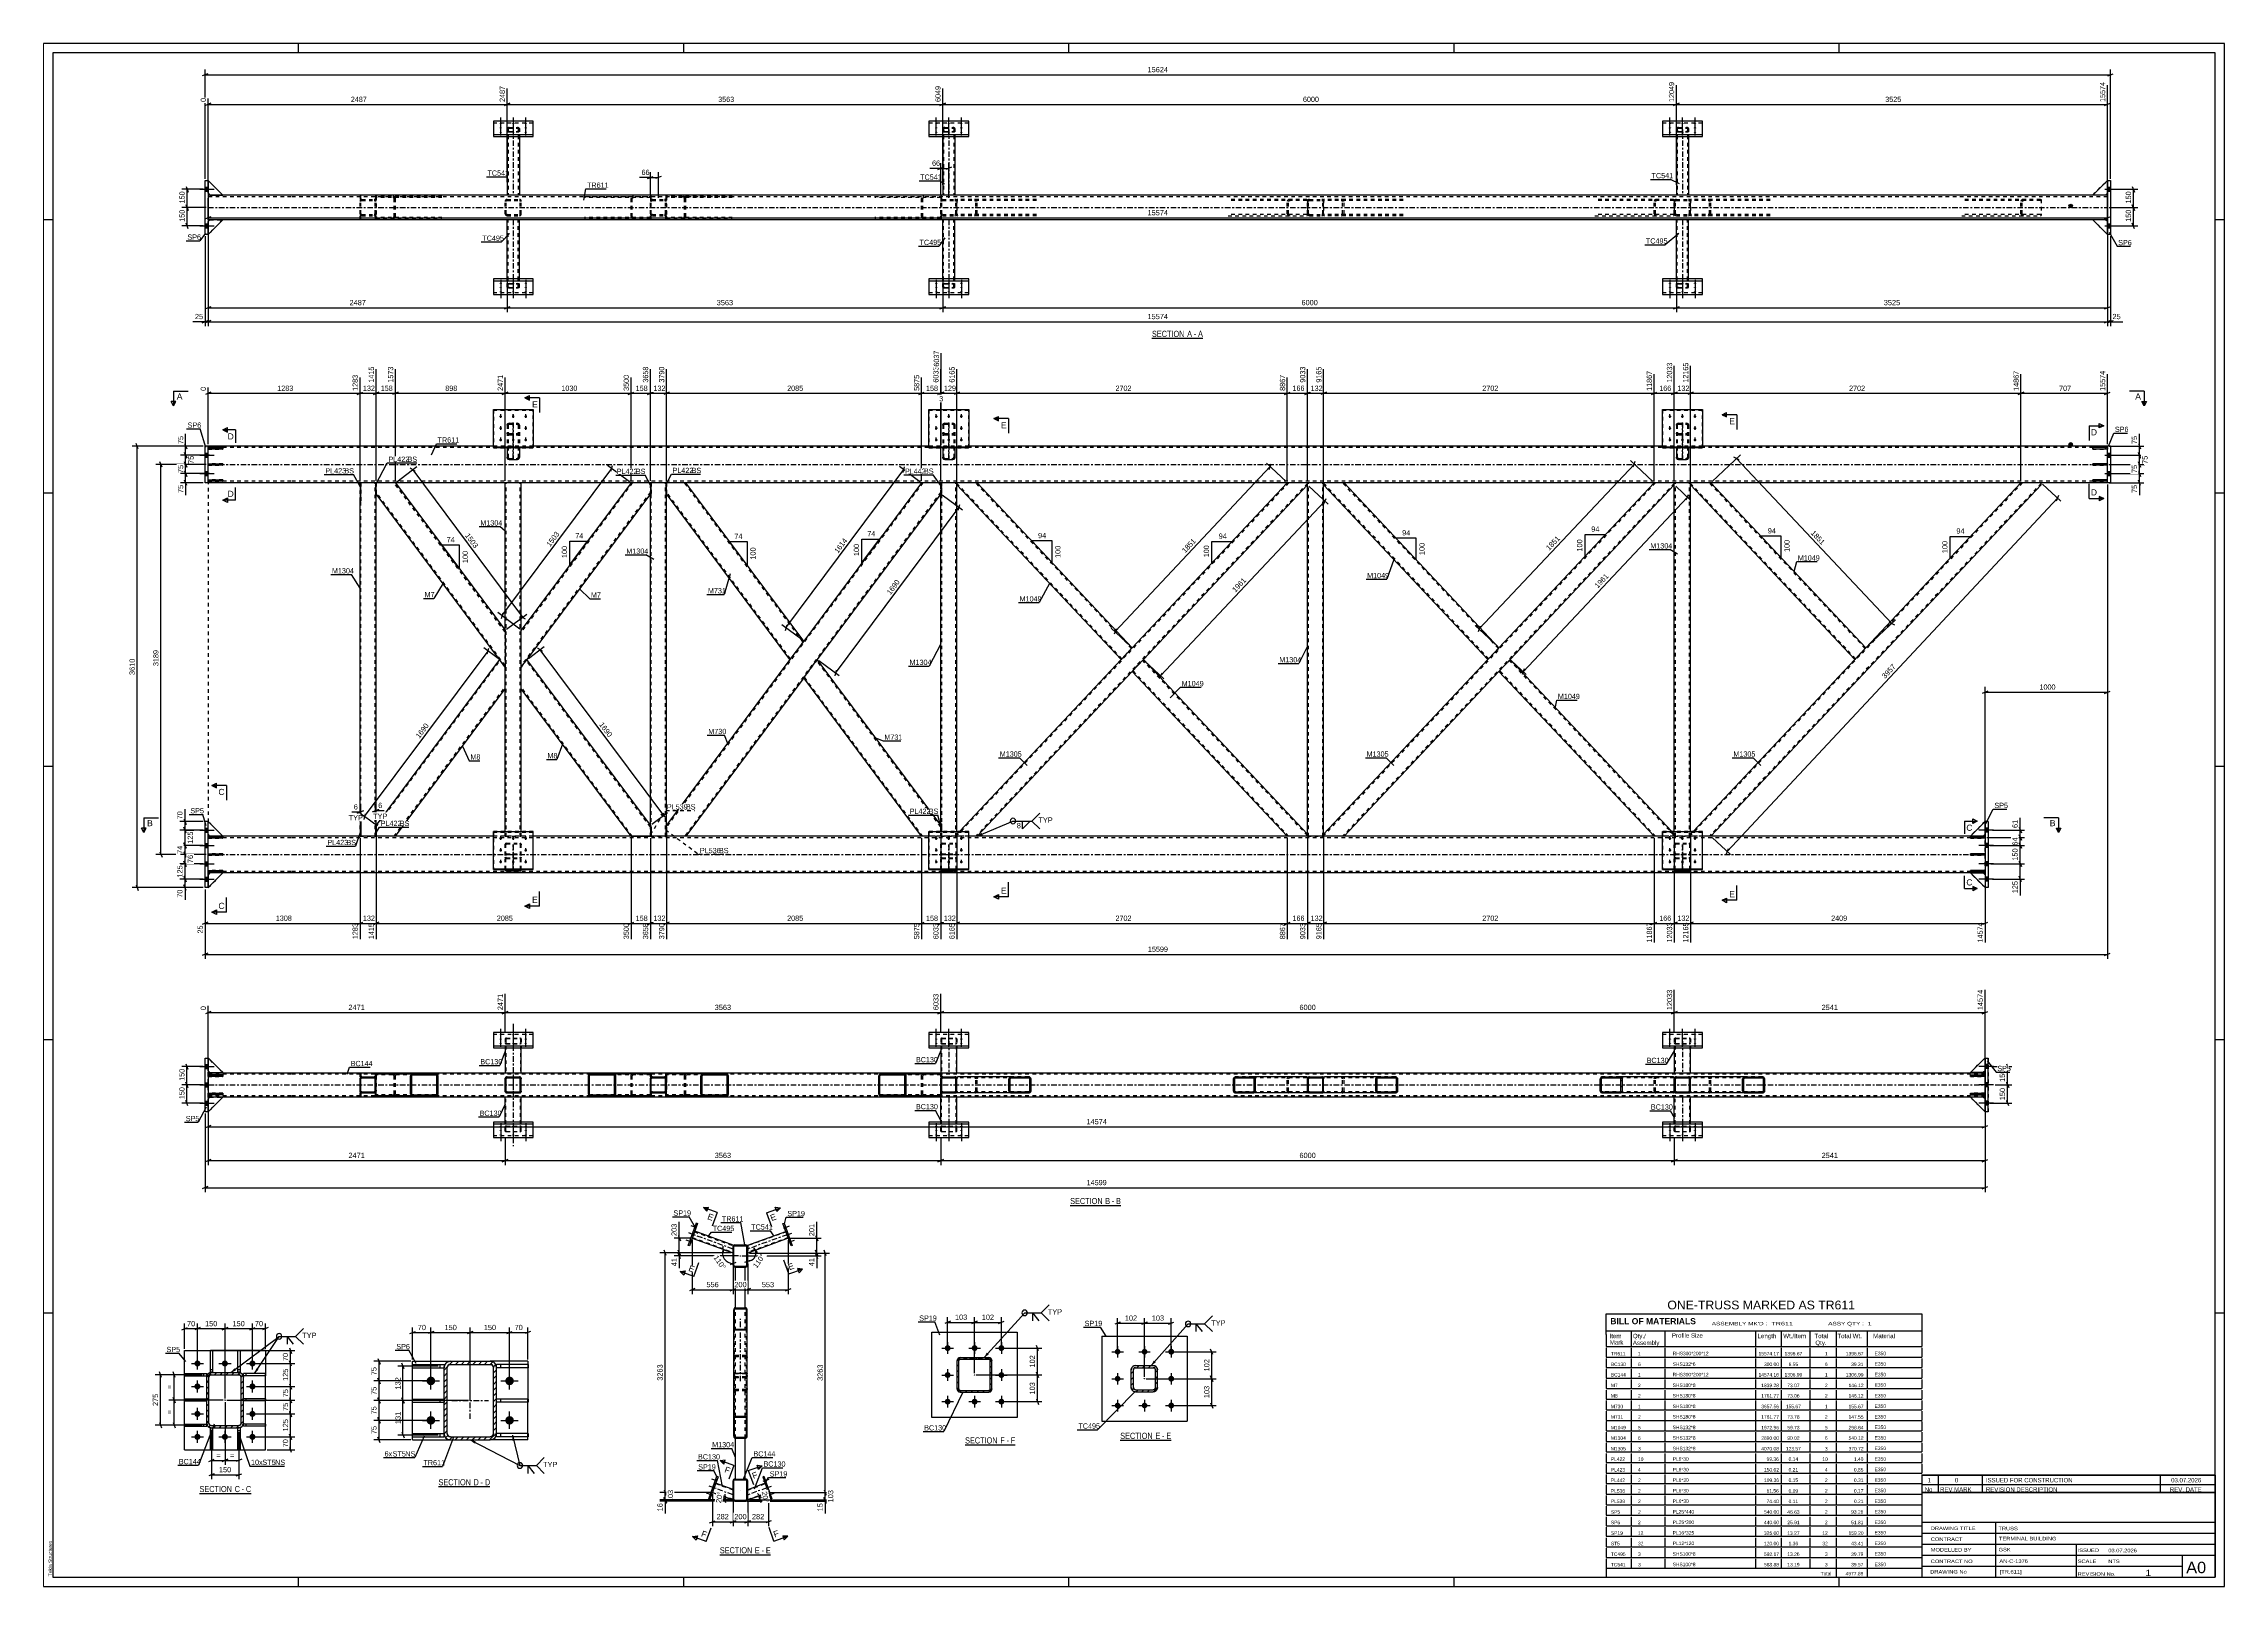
# Paper-space layout 'Layout1' of a CAD drawing. Header units: millimetres. Extents: x 0 to 1189, y 0 to 841.
# The model-space entities are those that its viewports show. They can reach past a viewport. Long polylines and large blocks are cut down to what shows.
import ezdxf

# ---------------------------------------------------------------- set-up
doc = ezdxf.new("R2010")
doc.units = ezdxf.units.MM
doc.linetypes.add('DXK_LINE_DOT2', pattern=[3.9198, 1.9599, -1.9599])
doc.linetypes.add('DXK_LINE_DOT3', pattern=[5.9187, 2.979, -0.9799, 0.9799, -0.9799])
doc.layers.add('Viewport layer', color=7, linetype='Continuous', plot=False)
doc.styles.add('Arial', font='ARIAL.TTF', dxfattribs={"height": 0.2})
doc.styles.add('Arial Bold', font='ARIALBD.TTF', dxfattribs={"height": 0.2})
doc.styles.add('Arial Narrow', font='ARIALN.TTF', dxfattribs={"height": 0.2})

# ---------------------------------------------------------------- blocks, each defined once
blk = doc.blocks.new('Unknown-761555022-18754')
at = {"color": 7, "linetype": 'Continuous'}
for p, q in [((934.3, -560.5), (934.3, -606.6)), ((934.3, -560.5), (1094.3, -560.5)), ((1094.3, -560.5), (1094.3, -606.6)), ((934.3, -576.6), (1094.3, -576.6)), ((934.3, -582.6), (1094.3, -582.6)), ((974.5, -576.6), (974.5, -606.6)), ((934.3, -588.6), (1094.3, -588.6)), ((1018.5, -588.6), (1018.5, -606.6)), ((934.3, -594.6), (1094.3, -594.6)), ((934.3, -600.6), (1076.3, -600.6)), ((1076.5, -606.6), (1076.5, -594.6)), ((934.3, -606.6), (1094.3, -606.6))]:
    blk.add_line(p, q, dxfattribs=at)
at = {"color": 7, "style": 'Arial Narrow'}
for s, height, width, p in [('DRAWING TITLE', 1.909, 1.425378, (939.2, -580.9)), ('TRUSS  ', 1.91, 1.425378, (976.1, -581)), ('CONTRACT', 1.91, 1.425378, (939.2, -586.8)), ('MODELLED BY', 1.909, 1.425378, (939.2, -592.6)), ('GSK', 1.91, 1.425378, (976.2, -592.5)), ('TERMINAL BUILDING', 1.909, 1.425378, (976.4, -586.5)), ('ISSUED', 1.91, 1.425378, (1019.3, -592.9)), ('03.07.2026', 1.91, 1.425378, (1036, -593)), ('DRAWING No', 1.91, 1.425378, (938.9, -604.6)), ('CONTRACT NO', 1.909, 1.425378, (939.2, -598.9)), ('AN-C-1376', 1.91, 1.425378, (976.6, -598.8)), ('[TR.611]', 1.91, 1.425378, (976.8, -604.6)), ('SCALE', 1.91, 1.425378, (1019.3, -598.9)), ('REVISION No.', 1.909, 1.425378, (1019.3, -605.8)), ('1', 3.34, 1.5, (1056.2, -605.9)), ('A0', 6.2, 1.25, (1078.5, -604.4))]:
    blk.add_text(s, height=height, dxfattribs=dict(at, width=width)).set_placement(p)
at = {"color": 7, "linetype": 'Continuous', "style": 'Arial Narrow', "width": 1.425378}
blk.add_text('NTS', height=1.91, dxfattribs=at).set_placement((1036, -598.9))
blk = doc.blocks.new('Unknown-761555022-1133')
at = {"color": 5, "linetype": 'Continuous'}
for p, q in [((1099.3, 229.4), (-89.7, 229.4)), ((-89.7, 229.4), (-89.7, -611.6)), ((49.3, 224.4), (49.3, 229.4)), ((259.3, 224.4), (259.3, 229.4)), ((469.3, 224.4), (469.3, 229.4)), ((679.3, 224.4), (679.3, 229.4)), ((889.3, 224.4), (889.3, 229.4)), ((1099.3, -611.6), (1099.3, 229.4)), ((1094.3, 224.4), (-84.7, 224.4)), ((-84.7, 224.4), (-84.7, -606.6)), ((1094.3, -606.6), (1094.3, 224.4)), ((-84.7, 133.4), (-89.7, 133.4)), ((1099.3, 133.4), (1094.3, 133.4)), ((-84.7, -15.6), (-89.7, -15.6)), ((1099.3, -15.6), (1094.3, -15.6)), ((-84.7, -164.6), (-89.7, -164.6)), ((1099.3, -164.6), (1094.3, -164.6)), ((-84.7, -313.6), (-89.7, -313.6)), ((1099.3, -313.6), (1094.3, -313.6)), ((-84.7, -462.6), (-89.7, -462.6)), ((1099.3, -462.6), (1094.3, -462.6)), ((-89.7, -611.6), (1099.3, -611.6)), ((-84.7, -606.6), (1094.3, -606.6)), ((49.3, -611.6), (49.3, -606.6)), ((259.3, -611.6), (259.3, -606.6)), ((469.3, -611.6), (469.3, -606.6)), ((679.3, -611.6), (679.3, -606.6)), ((889.3, -611.6), (889.3, -606.6))]:
    blk.add_line(p, q, dxfattribs=at)
at = {"color": 174, "linetype": 'Continuous', "style": 'Arial'}
blk.add_text('Tekla Structures', height=1.91, rotation=90, dxfattribs=at).set_placement((-85.2, -606.1))
blk = doc.blocks.new('Unknown-761555022-18753')
at = {"color": 7, "linetype": 'Continuous'}
for p, q in [((934.3, -551), (1094.3, -551)), ((1094.3, -551), (934.3, -551)), ((934.3, -551), (934.3, -556)), ((934.3, -556), (1094.3, -556)), ((934.3, -556), (934.3, -560.5)), ((934.3, -556), (1094.3, -556)), ((943.3, -551), (943.3, -556)), ((943.3, -556), (943.3, -560.5)), ((967.3, -551), (967.3, -556)), ((967.3, -556), (967.3, -560.5)), ((1064.3, -551), (1064.3, -556)), ((1064.3, -556), (1064.3, -560.5)), ((1094.3, -551), (1094.3, -556)), ((1094.3, -556), (1094.3, -560.5)), ((1094.3, -560.5), (934.3, -560.5))]:
    blk.add_line(p, q, dxfattribs=at)
at = {"color": 7, "linetype": 'Continuous', "style": 'Arial Narrow'}
for s, height, width, p in [('No', 2.39, 1.2, (935.9, -560)), ('1', 2.39, 1.196471, (937.5, -554.9)), ('REV MARK', 2.39, 1.2, (944.3, -560)), ('0', 2.39, 1.196471, (952.3, -554.9)), ('ISSUED FOR CONSTRUCTION', 2.386, 1.196471, (969.3, -554.9)), ('REVISION DESCRIPTION', 2.386, 1.2, (969.3, -560)), ('REV. DATE', 2.39, 1.2, (1069.6, -560)), ('03.07.2026', 2.39, 1.196471, (1070.3, -554.9))]:
    blk.add_text(s, height=height, dxfattribs=dict(at, width=width)).set_placement(p)
blk = doc.blocks.new('Unknown-761555022-18755')
at = {"color": 7, "linetype": 'Continuous'}
for p, q in [((762.3, -463.1), (934.3, -463.1)), ((762.3, -474.3), (762.3, -463.1)), ((934.3, -463.1), (934.3, -474.3)), ((762.3, -472.3), (934.3, -472.3)), ((762.3, -474.3), (762.3, -479.3)), ((775.8, -472.3), (775.8, -480.8)), ((794.3, -472.3), (794.3, -480.8)), ((843.6, -472.3), (843.6, -480.8)), ((857.6, -472.3), (857.6, -480.8)), ((873.3, -472.3), (873.3, -480.8)), ((887.6, -472.3), (887.6, -480.8)), ((904.6, -472.3), (904.6, -480.8)), ((934.3, -474.3), (934.3, -480.8)), ((762.3, -479.3), (762.3, -480.8)), ((762.3, -480.8), (934.3, -480.8)), ((762.3, -481.6), (762.3, -486.6)), ((762.3, -486.6), (934.3, -486.6)), ((762.3, -487.3), (762.3, -492.3)), ((775.8, -481.6), (775.8, -486.6)), ((775.8, -487.3), (775.8, -492.3)), ((794.3, -481.6), (794.3, -486.6)), ((794.3, -487.3), (794.3, -492.3)), ((843.6, -481.6), (843.6, -486.6)), ((843.6, -487.3), (843.6, -492.3)), ((857.6, -481.6), (857.6, -486.6)), ((857.6, -487.3), (857.6, -492.3)), ((873.3, -481.6), (873.3, -486.6)), ((873.3, -487.3), (873.3, -492.3)), ((887.6, -481.6), (887.6, -486.6)), ((887.6, -487.3), (887.6, -492.3)), ((904.6, -481.6), (904.6, -486.6)), ((904.6, -487.3), (904.6, -492.3)), ((934.3, -481.6), (934.3, -486.6)), ((934.3, -487.3), (934.3, -492.3)), ((762.3, -492.3), (934.3, -492.3)), ((762.3, -493.1), (762.3, -498.1)), ((762.3, -498.1), (934.3, -498.1)), ((762.3, -498.8), (762.3, -503.8)), ((775.8, -493.1), (775.8, -498.1)), ((775.8, -498.8), (775.8, -503.8)), ((794.3, -493.1), (794.3, -498.1)), ((794.3, -498.8), (794.3, -503.8)), ((843.6, -493.1), (843.6, -498.1)), ((843.6, -498.8), (843.6, -503.8)), ((857.6, -493.1), (857.6, -498.1)), ((857.6, -498.8), (857.6, -503.8)), ((873.3, -493.1), (873.3, -498.1)), ((873.3, -498.8), (873.3, -503.8)), ((887.6, -493.1), (887.6, -498.1)), ((887.6, -498.8), (887.6, -503.8)), ((904.6, -493.1), (904.6, -498.1)), ((904.6, -498.8), (904.6, -503.8)), ((934.3, -493.1), (934.3, -498.1)), ((934.3, -498.8), (934.3, -503.8)), ((762.3, -503.8), (934.3, -503.8)), ((762.3, -504.6), (762.3, -509.6)), ((762.3, -509.6), (934.3, -509.6)), ((762.3, -510.3), (762.3, -515.3)), ((775.8, -504.6), (775.8, -509.6)), ((775.8, -510.3), (775.8, -515.3)), ((794.3, -504.6), (794.3, -509.6)), ((794.3, -510.3), (794.3, -515.3)), ((843.6, -504.6), (843.6, -509.6)), ((843.6, -510.3), (843.6, -515.3)), ((857.6, -504.6), (857.6, -509.6)), ((857.6, -510.3), (857.6, -515.3)), ((873.3, -504.6), (873.3, -509.6)), ((873.3, -510.3), (873.3, -515.3)), ((887.6, -504.6), (887.6, -509.6)), ((887.6, -510.3), (887.6, -515.3)), ((904.6, -504.6), (904.6, -509.6)), ((904.6, -510.3), (904.6, -515.3)), ((934.3, -504.6), (934.3, -509.6)), ((934.3, -510.3), (934.3, -515.3)), ((762.3, -515.3), (934.3, -515.3)), ((762.3, -516.1), (762.3, -521.1)), ((762.3, -521.1), (934.3, -521.1)), ((762.3, -521.8), (762.3, -526.8)), ((775.8, -516.1), (775.8, -521.1)), ((775.8, -521.8), (775.8, -526.8)), ((794.3, -516.1), (794.3, -521.1)), ((794.3, -521.8), (794.3, -526.8)), ((843.6, -516.1), (843.6, -521.1)), ((843.6, -521.8), (843.6, -526.8)), ((857.6, -516.1), (857.6, -521.1)), ((857.6, -521.8), (857.6, -526.8)), ((873.3, -516.1), (873.3, -521.1)), ((873.3, -521.8), (873.3, -526.8)), ((887.6, -516.1), (887.6, -521.1)), ((887.6, -521.8), (887.6, -526.8)), ((904.6, -516.1), (904.6, -521.1)), ((904.6, -521.8), (904.6, -526.8)), ((934.3, -516.1), (934.3, -521.1)), ((934.3, -521.8), (934.3, -526.8)), ((762.3, -526.8), (934.3, -526.8)), ((762.3, -527.6), (762.3, -532.6)), ((762.3, -532.6), (934.3, -532.6)), ((762.3, -533.3), (762.3, -538.3)), ((775.8, -527.6), (775.8, -532.6)), ((775.8, -533.3), (775.8, -538.3)), ((794.3, -527.6), (794.3, -532.6)), ((794.3, -533.3), (794.3, -538.3)), ((843.6, -527.6), (843.6, -532.6)), ((843.6, -533.3), (843.6, -538.3)), ((857.6, -527.6), (857.6, -532.6)), ((857.6, -533.3), (857.6, -538.3)), ((873.3, -527.6), (873.3, -532.6)), ((873.3, -533.3), (873.3, -538.3)), ((887.6, -527.6), (887.6, -532.6)), ((887.6, -533.3), (887.6, -538.3)), ((904.6, -527.6), (904.6, -532.6)), ((904.6, -533.3), (904.6, -538.3)), ((934.3, -527.6), (934.3, -532.6)), ((934.3, -533.3), (934.3, -538.3)), ((762.3, -538.3), (934.3, -538.3)), ((762.3, -539.1), (762.3, -544.1)), ((762.3, -544.1), (934.3, -544.1)), ((762.3, -544.8), (762.3, -549.8)), ((775.8, -539.1), (775.8, -544.1)), ((775.8, -544.8), (775.8, -549.8)), ((794.3, -539.1), (794.3, -544.1)), ((794.3, -544.8), (794.3, -549.8)), ((843.6, -539.1), (843.6, -544.1)), ((843.6, -544.8), (843.6, -549.8)), ((857.6, -539.1), (857.6, -544.1)), ((857.6, -544.8), (857.6, -549.8)), ((873.3, -539.1), (873.3, -544.1)), ((873.3, -544.8), (873.3, -549.8)), ((887.6, -539.1), (887.6, -544.1)), ((887.6, -544.8), (887.6, -549.8)), ((904.6, -539.1), (904.6, -544.1)), ((904.6, -544.8), (904.6, -549.8)), ((934.3, -539.1), (934.3, -544.1)), ((934.3, -544.8), (934.3, -549.8)), ((762.3, -549.8), (934.3, -549.8)), ((762.3, -550.6), (762.3, -555.6)), ((762.3, -555.6), (934.3, -555.6)), ((762.3, -556.3), (762.3, -561.3)), ((775.8, -550.6), (775.8, -555.6)), ((775.8, -556.3), (775.8, -561.3)), ((794.3, -550.6), (794.3, -555.6)), ((794.3, -556.3), (794.3, -561.3)), ((843.6, -550.6), (843.6, -555.6)), ((843.6, -556.3), (843.6, -561.3)), ((857.6, -550.6), (857.6, -555.6)), ((857.6, -556.3), (857.6, -561.3)), ((873.3, -550.6), (873.3, -555.6)), ((873.3, -556.3), (873.3, -561.3)), ((887.6, -550.6), (887.6, -555.6)), ((887.6, -556.3), (887.6, -561.3)), ((904.6, -550.6), (904.6, -555.6)), ((904.6, -556.3), (904.6, -561.3)), ((934.3, -550.6), (934.3, -555.6)), ((934.3, -556.3), (934.3, -561.3)), ((762.3, -561.3), (934.3, -561.3)), ((762.3, -562.1), (762.3, -567.1)), ((762.3, -567.1), (934.3, -567.1)), ((762.3, -567.8), (762.3, -572.8)), ((775.8, -562.1), (775.8, -567.1)), ((775.8, -567.8), (775.8, -572.8)), ((794.3, -562.1), (794.3, -567.1)), ((794.3, -567.8), (794.3, -572.8)), ((843.6, -562.1), (843.6, -567.1)), ((843.6, -567.8), (843.6, -572.8)), ((857.6, -562.1), (857.6, -567.1)), ((857.6, -567.8), (857.6, -572.8)), ((873.3, -562.1), (873.3, -567.1)), ((873.3, -567.8), (873.3, -572.8)), ((887.6, -562.1), (887.6, -567.1)), ((887.6, -567.8), (887.6, -572.8)), ((904.6, -562.1), (904.6, -567.1)), ((904.6, -567.8), (904.6, -572.8)), ((934.3, -562.1), (934.3, -567.1)), ((934.3, -567.8), (934.3, -572.8)), ((762.3, -572.8), (934.3, -572.8)), ((762.3, -573.6), (762.3, -578.6)), ((762.3, -578.6), (934.3, -578.6)), ((762.3, -579.3), (762.3, -584.3)), ((775.8, -573.6), (775.8, -578.6)), ((775.8, -579.3), (775.8, -584.3)), ((794.3, -573.6), (794.3, -578.6)), ((794.3, -579.3), (794.3, -584.3)), ((843.6, -573.6), (843.6, -578.6)), ((843.6, -579.3), (843.6, -584.3)), ((857.6, -573.6), (857.6, -578.6)), ((857.6, -579.3), (857.6, -584.3)), ((873.3, -573.6), (873.3, -578.6)), ((873.3, -579.3), (873.3, -584.3)), ((887.6, -573.6), (887.6, -578.6)), ((887.6, -579.3), (887.6, -584.3)), ((904.6, -573.6), (904.6, -578.6)), ((904.6, -579.3), (904.6, -584.3)), ((934.3, -573.6), (934.3, -578.6)), ((934.3, -579.3), (934.3, -584.3)), ((762.3, -584.3), (934.3, -584.3)), ((762.3, -585.1), (762.3, -590.1)), ((762.3, -590.1), (934.3, -590.1)), ((762.3, -590.8), (762.3, -595.8)), ((775.8, -585.1), (775.8, -590.1)), ((775.8, -590.8), (775.8, -595.8)), ((794.3, -585.1), (794.3, -590.1)), ((794.3, -590.8), (794.3, -595.8)), ((843.6, -585.1), (843.6, -590.1)), ((843.6, -590.8), (843.6, -595.8)), ((857.6, -585.1), (857.6, -590.1)), ((857.6, -590.8), (857.6, -595.8)), ((873.3, -585.1), (873.3, -590.1)), ((873.3, -590.8), (873.3, -595.8)), ((887.6, -585.1), (887.6, -590.1)), ((887.6, -590.8), (887.6, -595.8)), ((904.6, -585.1), (904.6, -590.1)), ((904.6, -590.8), (904.6, -595.8)), ((934.3, -585.1), (934.3, -590.1)), ((934.3, -590.8), (934.3, -595.8)), ((762.3, -595.8), (934.3, -595.8)), ((762.3, -596.6), (762.3, -601.6)), ((762.3, -601.6), (934.3, -601.6)), ((762.3, -601.6), (934.3, -601.6)), ((762.3, -601.6), (762.3, -606.6)), ((775.8, -596.6), (775.8, -601.6)), ((794.3, -596.6), (794.3, -601.6)), ((843.6, -596.6), (843.6, -601.6)), ((857.6, -596.6), (857.6, -601.6)), ((873.3, -596.6), (873.3, -601.6)), ((887.6, -596.6), (887.6, -601.6)), ((887.6, -601.6), (887.6, -606.6)), ((904.6, -596.6), (904.6, -601.6)), ((904.6, -601.6), (904.6, -606.6)), ((934.3, -596.6), (934.3, -601.6)), ((934.3, -601.6), (934.3, -606.6)), ((762.3, -606.6), (934.3, -606.6))]:
    blk.add_line(p, q, dxfattribs=at)
for s, height, style, p in [('Item', 2.39, 'Arial', (764.1, -476.3)), ('Qty./', 2.39, 'Arial', (776.8, -476.3)), ('Length', 2.39, 'Arial', (844.8, -476.3)), ('Wt./Item', 2.39, 'Arial', (858.8, -476.3)), ('Total', 2.39, 'Arial', (875.8, -476.3)), ('Total Wt.', 2.39, 'Arial', (888.3, -476.3)), ('Material', 2.39, 'Arial', (907.8, -476.3)), ('TR611', 1.91, 'Arial', (764.8, -485.7)), ('Assembly', 2.39, 'Arial', (776.8, -480)), ('1', 1.91, 'Arial', (779.6, -485.7)), ('RHS300*200*12', 1.91, 'Arial', (798.5, -485.6)), ('15574.17', 1.91, 'Arial', (845.3, -485.7)), ('1396.67', 1.91, 'Arial', (859.5, -485.7)), ('Qty.', 2.39, 'Arial', (876.3, -480)), ('1', 1.91, 'Arial', (881.5, -485.7)), ('1396.67', 1.91, 'Arial', (892.9, -485.7)), ('E350', 1.91, 'Arial', (908.6, -485.6)), ('BC130', 1.91, 'Arial', (764.8, -491.5)), ('BC144', 1.91, 'Arial', (764.8, -497.2)), ('6', 1.91, 'Arial', (779.6, -491.5)), ('1', 1.91, 'Arial', (779.6, -497.2)), ('SHS132*6', 1.91, 'Arial', (798.5, -491.4)), ('RHS300*200*12', 1.91, 'Arial', (798.5, -497.1)), ('14574.16', 1.91, 'Arial', (845.3, -497.2)), ('300.00', 1.91, 'Arial', (848.3, -491.5)), ('1306.99', 1.91, 'Arial', (859.5, -497.2)), ('6.55', 1.91, 'Arial', (861.7, -491.5)), ('6', 1.91, 'Arial', (881.5, -491.5)), ('1', 1.91, 'Arial', (881.5, -497.2)), ('1306.99', 1.91, 'Arial', (892.9, -497.2)), ('39.31', 1.91, 'Arial', (895.8, -491.5)), ('E350', 1.91, 'Arial', (908.6, -491.3)), ('E350', 1.91, 'Arial', (908.6, -497.1)), ('M7', 1.91, 'Arial', (764.8, -503)), ('M8', 1.91, 'Arial', (764.8, -508.7)), ('2', 1.91, 'Arial', (779.6, -503)), ('2', 1.91, 'Arial', (779.6, -508.7)), ('SHS180*8', 1.91, 'Arial', (798.5, -502.9)), ('SHS180*8', 1.91, 'Arial', (798.5, -508.6)), ('1839.28', 1.91, 'Arial', (846.8, -503)), ('1761.77', 1.91, 'Arial', (846.8, -508.7)), ('73.07', 1.91, 'Arial', (861, -503)), ('73.06', 1.91, 'Arial', (861, -508.7)), ('2', 1.91, 'Arial', (881.5, -503)), ('2', 1.91, 'Arial', (881.5, -508.7)), ('146.12', 1.91, 'Arial', (894.4, -503)), ('146.12', 1.91, 'Arial', (894.4, -508.7)), ('E350', 1.91, 'Arial', (908.6, -502.8)), ('E350', 1.91, 'Arial', (908.6, -508.6)), ('M730', 1.91, 'Arial', (764.8, -514.5)), ('M731', 1.91, 'Arial', (764.8, -520.2)), ('1', 1.91, 'Arial', (779.6, -514.5)), ('2', 1.91, 'Arial', (779.6, -520.2)), ('SHS180*8', 1.91, 'Arial', (798.5, -514.4)), ('SHS180*8', 1.91, 'Arial', (798.5, -520.1)), ('3657.56', 1.91, 'Arial', (846.8, -514.5)), ('1761.77', 1.91, 'Arial', (846.8, -520.2)), ('155.67', 1.91, 'Arial', (860.2, -514.5)), ('73.78', 1.91, 'Arial', (861, -520.2)), ('1', 1.91, 'Arial', (881.5, -514.5)), ('2', 1.91, 'Arial', (881.5, -520.2)), ('155.67', 1.91, 'Arial', (894.4, -514.5)), ('147.55', 1.91, 'Arial', (894.4, -520.2)), ('E350', 1.91, 'Arial', (908.6, -514.3)), ('E350', 1.91, 'Arial', (908.6, -520.1)), ('M1049', 1.91, 'Arial', (764.8, -526)), ('M1304', 1.91, 'Arial', (764.8, -531.7)), ('5', 1.91, 'Arial', (779.6, -526)), ('6', 1.91, 'Arial', (779.6, -531.7)), ('SHS132*8', 1.91, 'Arial', (798.5, -525.9)), ('SHS132*8', 1.91, 'Arial', (798.5, -531.6)), ('2890.00', 1.91, 'Arial', (846.8, -531.7)), ('1972.96', 1.91, 'Arial', (846.8, -526)), ('59.73', 1.91, 'Arial', (861, -526)), ('90.02', 1.91, 'Arial', (861, -531.7)), ('5', 1.91, 'Arial', (881.5, -526)), ('6', 1.91, 'Arial', (881.5, -531.7)), ('298.64', 1.91, 'Arial', (894.4, -526)), ('540.12', 1.91, 'Arial', (894.4, -531.7)), ('E350', 1.91, 'Arial', (908.6, -525.8)), ('E350', 1.91, 'Arial', (908.6, -531.6)), ('M1305', 1.91, 'Arial', (764.8, -537.5)), ('PL422', 1.91, 'Arial', (764.8, -543.2)), ('3', 1.91, 'Arial', (779.6, -537.5)), ('10', 1.91, 'Arial', (779.6, -543.2)), ('SHS132*8', 1.91, 'Arial', (798.5, -537.4)), ('PL6*30', 1.91, 'Arial', (798.5, -543.1)), ('PL6*30', 1.91, 'Arial', (798.5, -548.9)), ('4070.08', 1.91, 'Arial', (846.8, -537.5)), ('99.36', 1.91, 'Arial', (849.7, -543.2)), ('123.57', 1.91, 'Arial', (860.2, -537.5)), ('0.14', 1.91, 'Arial', (861.7, -543.2)), ('10', 1.91, 'Arial', (880.1, -543.2)), ('3', 1.91, 'Arial', (881.5, -537.5)), ('370.72', 1.91, 'Arial', (894.4, -537.5)), ('1.40', 1.91, 'Arial', (897.3, -543.2)), ('E350', 1.91, 'Arial', (908.6, -537.3)), ('E350', 1.91, 'Arial', (908.6, -543.1)), ('E350', 1.91, 'Arial', (908.6, -548.8)), ('PL423', 1.91, 'Arial', (764.8, -549)), ('PL442', 1.91, 'Arial', (764.8, -554.7)), ('PL536', 1.91, 'Arial', (764.8, -560.5)), ('4', 1.91, 'Arial', (779.6, -549)), ('2', 1.91, 'Arial', (779.6, -554.7)), ('2', 1.91, 'Arial', (779.6, -560.5)), ('PL6*30', 1.91, 'Arial', (798.5, -554.6)), ('PL6*30', 1.91, 'Arial', (798.5, -560.4)), ('150.02', 1.91, 'Arial', (848.3, -549)), ('109.36', 1.91, 'Arial', (848.3, -554.7)), ('61.56', 1.91, 'Arial', (849.7, -560.5)), ('0.21', 1.91, 'Arial', (861.7, -549)), ('0.15', 1.91, 'Arial', (861.7, -554.7)), ('0.09', 1.91, 'Arial', (861.7, -560.5)), ('4', 1.91, 'Arial', (881.5, -549)), ('2', 1.91, 'Arial', (881.5, -554.7)), ('2', 1.91, 'Arial', (881.5, -560.5)), ('0.85', 1.91, 'Arial', (897.3, -549)), ('0.31', 1.91, 'Arial', (897.3, -554.7)), ('0.17', 1.91, 'Arial', (897.3, -560.5)), ('E350', 1.91, 'Arial', (908.6, -554.6)), ('E350', 1.91, 'Arial', (908.6, -560.3)), ('SP5', 1.91, 'Arial', (764.8, -572)), ('PL539', 1.91, 'Arial', (764.8, -566.2)), ('2', 1.91, 'Arial', (779.6, -566.2)), ('2', 1.91, 'Arial', (779.6, -572)), ('PL6*30', 1.91, 'Arial', (798.5, -566.1)), ('PL25*440', 1.91, 'Arial', (798.5, -571.9)), ('540.00', 1.91, 'Arial', (848.3, -572)), ('74.40', 1.91, 'Arial', (849.7, -566.2)), ('46.63', 1.91, 'Arial', (861, -572)), ('0.11', 1.91, 'Arial', (861.7, -566.2)), ('2', 1.91, 'Arial', (881.5, -566.2)), ('2', 1.91, 'Arial', (881.5, -572)), ('93.26', 1.91, 'Arial', (895.8, -572)), ('0.21', 1.91, 'Arial', (897.3, -566.2)), ('E350', 1.91, 'Arial', (908.6, -566.1)), ('E350', 1.91, 'Arial', (908.6, -571.8)), ('SP6', 1.91, 'Arial', (764.8, -577.7)), ('SP19', 1.91, 'Arial', (764.8, -583.5)), ('2', 1.91, 'Arial', (779.6, -577.7)), ('12', 1.91, 'Arial', (779.6, -583.5)), ('PL25*300', 1.91, 'Arial', (798.5, -577.6)), ('PL16*325', 1.91, 'Arial', (798.5, -583.4)), ('440.00', 1.91, 'Arial', (848.3, -577.7)), ('325.00', 1.91, 'Arial', (848.3, -583.5)), ('25.91', 1.91, 'Arial', (861, -577.7)), ('13.27', 1.91, 'Arial', (861, -583.5)), ('12', 1.91, 'Arial', (880.1, -583.5)), ('2', 1.91, 'Arial', (881.5, -577.7)), ('159.20', 1.91, 'Arial', (894.4, -583.5)), ('51.81', 1.91, 'Arial', (895.8, -577.7)), ('E350', 1.91, 'Arial', (908.6, -577.6)), ('E350', 1.91, 'Arial', (908.6, -583.3)), ('ST5', 1.91, 'Arial', (764.8, -589.2)), ('TC495', 1.91, 'Arial', (764.8, -595)), ('32', 1.91, 'Arial', (779.6, -589.2)), ('3', 1.91, 'Arial', (779.6, -595)), ('SHS100*8', 1.91, 'Arial', (798.5, -594.9)), ('PL12*120', 1.91, 'Arial', (798.5, -589.1)), ('592.17', 1.91, 'Arial', (848.3, -595)), ('120.00', 1.91, 'Arial', (848.3, -589.2)), ('13.26', 1.91, 'Arial', (861, -595)), ('1.36', 1.91, 'Arial', (861.7, -589.2)), ('32', 1.91, 'Arial', (880.1, -589.2)), ('3', 1.91, 'Arial', (881.5, -595)), ('43.41', 1.91, 'Arial', (895.8, -589.2)), ('39.79', 1.91, 'Arial', (895.8, -595)), ('E350', 1.91, 'Arial', (908.6, -589.1)), ('E350', 1.91, 'Arial', (908.6, -594.8)), ('TC541', 1.91, 'Arial', (764.8, -600.7)), ('3', 1.91, 'Arial', (779.6, -600.7)), ('SHS100*8', 1.91, 'Arial', (798.5, -600.6)), ('588.88', 1.91, 'Arial', (848.3, -600.7)), ('13.19', 1.91, 'Arial', (861, -600.7)), ('Total', 1.91, 'Arial Narrow', (879.2, -605.6)), ('3', 1.91, 'Arial', (881.5, -600.7)), ('4977.89', 1.91, 'Arial', (892.8, -605.6)), ('39.57', 1.91, 'Arial', (895.8, -600.7)), ('E350', 1.91, 'Arial', (908.6, -600.6))]:
    blk.add_text(s, height=height, dxfattribs=dict(at, style=style)).set_placement(p)
at = {"color": 7}
for s, height, style, p in [('BILL OF MATERIALS', 3.34, 'Arial Bold', (764.5, -468.7)), ('Profile Size', 2.388, 'Arial', (798.1, -476)), ('Mark', 2.39, 'Arial', (764.2, -479.8))]:
    blk.add_text(s, height=height, dxfattribs=dict(at, style=style)).set_placement(p)
at = {"color": 7, "linetype": 'Continuous', "style": 'Arial Narrow'}
for s, height, width, p in [("ASSEMBLY MK'D :", 1.909, 1.6, (819.8, -469.3)), ('TR611', 1.91, 1.794707, (852.3, -469.3)), ('ASSY QTY :', 1.91, 1.6, (883.3, -469.3)), ('1', 1.91, 1.794707, (904.8, -469.3))]:
    blk.add_text(s, height=height, dxfattribs=dict(at, width=width)).set_placement(p)
blk = doc.blocks.new('Unknown-761555022-18756')
at = {"color": 2, "linetype": 'Continuous'}
blk.add_line((788.3, -463.1), (905.8, -463.1), dxfattribs=at)
at = {"color": 7, "style": 'Arial'}
blk.add_text('ONE-TRUSS MARKED AS TR611', height=4.775, dxfattribs=at).set_placement((795.6, -460.6))
blk = doc.blocks.new('Unknown-761555022-19 - 2944')
at = {"color": 6, "linetype": 'Continuous'}
blk.add_line((-4.7, -560.9), (23.4, -560.9), dxfattribs=at)
at = {"color": 0, "linetype": 'Continuous'}
blk.add_wipeout([(13.4, -560.2), (13.4, -556.7), (-4.7, -556.7), (-4.7, -560.2)], dxfattribs=at)
blk.add_wipeout([(17.2, -560.2), (17.2, -556.7), (14.5, -556.7), (14.5, -560.2)], dxfattribs=at)
at = {"color": 7, "linetype": 'Continuous', "style": 'Arial Narrow'}
blk.add_text('SECTION ', height=3.34, dxfattribs=at).set_placement((-4.7, -560.2))
at = {"color": 0, "linetype": 'Continuous'}
blk.add_wipeout([(19.6, -560.2), (19.6, -556.7), (18.3, -556.7), (18.3, -560.2)], dxfattribs=at)
blk.add_wipeout([(23.4, -560.2), (23.4, -556.7), (20.6, -556.7), (20.6, -560.2)], dxfattribs=at)
at = {"color": 7, "linetype": 'Continuous', "style": 'Arial Narrow'}
for s, p in [('C', (14.5, -560.2)), ('-', (18.3, -560.2)), ('C', (20.6, -560.2))]:
    blk.add_text(s, height=3.34, dxfattribs=at).set_placement(p)
blk = doc.blocks.new('Unknown-761555022-12 - 2197')
at = {"color": 6, "linetype": 'Continuous'}
blk.add_line((514.6, 68.8), (542.3, 68.8), dxfattribs=at)
at = {"color": 0, "linetype": 'Continuous'}
blk.add_wipeout([(532.7, 69.5), (532.7, 73), (514.6, 73), (514.6, 69.5)], dxfattribs=at)
blk.add_wipeout([(536.3, 69.5), (536.3, 73), (533.8, 73), (533.8, 69.5)], dxfattribs=at)
at = {"color": 7, "linetype": 'Continuous', "style": 'Arial Narrow'}
blk.add_text('SECTION ', height=3.34, dxfattribs=at).set_placement((514.6, 69.5))
at = {"color": 0, "linetype": 'Continuous'}
blk.add_wipeout([(538.7, 69.5), (538.7, 73), (537.4, 73), (537.4, 69.5)], dxfattribs=at)
blk.add_wipeout([(542.3, 69.5), (542.3, 73), (539.7, 73), (539.7, 69.5)], dxfattribs=at)
at = {"color": 7, "linetype": 'Continuous', "style": 'Arial Narrow'}
for s, p in [('A', (533.8, 69.5)), ('A', (539.7, 69.5)), ('-', (537.4, 69.5))]:
    blk.add_text(s, height=3.34, dxfattribs=at).set_placement(p)
blk = doc.blocks.new('Unknown-761555022-13 - 1777')
at = {"color": 6, "linetype": 'Continuous'}
blk.add_line((470, -403.9), (497.6, -403.9), dxfattribs=at)
at = {"color": 0, "linetype": 'Continuous'}
blk.add_wipeout([(488.1, -403.2), (488.1, -399.7), (470, -399.7), (470, -403.2)], dxfattribs=at)
blk.add_wipeout([(491.7, -403.2), (491.7, -399.7), (489.1, -399.7), (489.1, -403.2)], dxfattribs=at)
at = {"color": 7, "linetype": 'Continuous', "style": 'Arial Narrow'}
blk.add_text('SECTION ', height=3.34, dxfattribs=at).set_placement((470, -403.2))
at = {"color": 0, "linetype": 'Continuous'}
blk.add_wipeout([(494, -403.2), (494, -399.7), (492.7, -399.7), (492.7, -403.2)], dxfattribs=at)
blk.add_wipeout([(497.6, -403.2), (497.6, -399.7), (495, -399.7), (495, -403.2)], dxfattribs=at)
at = {"color": 7, "linetype": 'Continuous', "style": 'Arial Narrow'}
for s, p in [('B', (489.1, -403.2)), ('-', (492.7, -403.2)), ('B', (495, -403.2))]:
    blk.add_text(s, height=3.34, dxfattribs=at).set_placement(p)
blk = doc.blocks.new('Unknown-761555022-14 - 3379')
at = {"color": 6, "linetype": 'Continuous'}
blk.add_line((279, -594.4), (306.6, -594.4), dxfattribs=at)
at = {"color": 0, "linetype": 'Continuous'}
blk.add_wipeout([(297.1, -593.6), (297.1, -590.1), (279, -590.1), (279, -593.6)], dxfattribs=at)
blk.add_wipeout([(300.7, -593.6), (300.7, -590.1), (298.1, -590.1), (298.1, -593.6)], dxfattribs=at)
at = {"color": 7, "linetype": 'Continuous', "style": 'Arial Narrow'}
blk.add_text('SECTION ', height=3.34, dxfattribs=at).set_placement((279, -593.6))
at = {"color": 0, "linetype": 'Continuous'}
blk.add_wipeout([(303, -593.6), (303, -590.1), (301.8, -590.1), (301.8, -593.6)], dxfattribs=at)
blk.add_wipeout([(306.6, -593.6), (306.6, -590.1), (304.1, -590.1), (304.1, -593.6)], dxfattribs=at)
at = {"color": 7, "linetype": 'Continuous', "style": 'Arial Narrow'}
for s, p in [('E', (298.1, -593.6)), ('-', (301.8, -593.6)), ('E', (304.1, -593.6))]:
    blk.add_text(s, height=3.34, dxfattribs=at).set_placement(p)
blk = doc.blocks.new('Unknown-761555022-15 - 18143')
at = {"color": 6, "linetype": 'Continuous'}
blk.add_line((412.7, -534.5), (440, -534.5), dxfattribs=at)
at = {"color": 0, "linetype": 'Continuous'}
blk.add_wipeout([(430.9, -533.7), (430.9, -530.2), (412.7, -530.2), (412.7, -533.7)], dxfattribs=at)
blk.add_wipeout([(434.2, -533.7), (434.2, -530.2), (431.9, -530.2), (431.9, -533.7)], dxfattribs=at)
blk.add_wipeout([(436.6, -533.7), (436.6, -530.2), (435.3, -530.2), (435.3, -533.7)], dxfattribs=at)
at = {"color": 7, "linetype": 'Continuous', "style": 'Arial Narrow'}
blk.add_text('SECTION ', height=3.34, dxfattribs=at).set_placement((412.7, -533.7))
at = {"color": 0, "linetype": 'Continuous'}
blk.add_wipeout([(440, -533.7), (440, -530.2), (437.6, -530.2), (437.6, -533.7)], dxfattribs=at)
at = {"color": 7, "linetype": 'Continuous', "style": 'Arial Narrow'}
for s, p in [('F', (431.9, -533.7)), ('-', (435.3, -533.7)), ('F', (437.6, -533.7))]:
    blk.add_text(s, height=3.34, dxfattribs=at).set_placement(p)
blk = doc.blocks.new('Unknown-761555022-16 - 18337')
at = {"color": 6, "linetype": 'Continuous'}
blk.add_line((497.3, -531.9), (525, -531.9), dxfattribs=at)
at = {"color": 0, "linetype": 'Continuous'}
blk.add_wipeout([(515.4, -531.2), (515.4, -527.7), (497.3, -527.7), (497.3, -531.2)], dxfattribs=at)
blk.add_wipeout([(519, -531.2), (519, -527.7), (516.5, -527.7), (516.5, -531.2)], dxfattribs=at)
at = {"color": 7, "linetype": 'Continuous', "style": 'Arial Narrow'}
blk.add_text('SECTION ', height=3.34, dxfattribs=at).set_placement((497.3, -531.2))
at = {"color": 0, "linetype": 'Continuous'}
blk.add_wipeout([(521.4, -531.2), (521.4, -527.7), (520.1, -527.7), (520.1, -531.2)], dxfattribs=at)
blk.add_wipeout([(525, -531.2), (525, -527.7), (522.4, -527.7), (522.4, -531.2)], dxfattribs=at)
at = {"color": 7, "linetype": 'Continuous', "style": 'Arial Narrow'}
for s, p in [('E', (516.5, -531.2)), ('-', (520.1, -531.2)), ('E', (522.4, -531.2))]:
    blk.add_text(s, height=3.34, dxfattribs=at).set_placement(p)
blk = doc.blocks.new('Unknown-761555022-17 - 1374')
at = {"color": 6, "linetype": 'Continuous'}
blk.add_line((125.6, -557.2), (153.6, -557.2), dxfattribs=at)
at = {"color": 0, "linetype": 'Continuous'}
blk.add_wipeout([(143.7, -556.5), (143.7, -553), (125.6, -553), (125.6, -556.5)], dxfattribs=at)
blk.add_wipeout([(147.5, -556.5), (147.5, -553), (144.7, -553), (144.7, -556.5)], dxfattribs=at)
at = {"color": 7, "linetype": 'Continuous', "style": 'Arial Narrow'}
blk.add_text('SECTION ', height=3.34, dxfattribs=at).set_placement((125.6, -556.5))
at = {"color": 0, "linetype": 'Continuous'}
blk.add_wipeout([(149.8, -556.5), (149.8, -553), (148.5, -553), (148.5, -556.5)], dxfattribs=at)
blk.add_wipeout([(153.6, -556.5), (153.6, -553), (150.9, -553), (150.9, -556.5)], dxfattribs=at)
at = {"color": 7, "linetype": 'Continuous', "style": 'Arial Narrow'}
for s, p in [('D', (144.7, -556.5)), ('-', (148.5, -556.5)), ('D', (150.9, -556.5))]:
    blk.add_text(s, height=3.34, dxfattribs=at).set_placement(p)
blk = doc.blocks.new('Part-761555022-3014 - 2944')
at = {"color": 2, "linetype": 'Continuous'}
for p, q in [((16.2, -537.1), (16.2, -525.1)), ((17.4, -525.1), (16.8, -525.1)), ((17.4, -525.1), (17.4, -537.1)), ((17.4, -537.1), (16.2, -537.1))]:
    blk.add_line(p, q, dxfattribs=at)
at = {"color": 7, "linetype": 'DXK_LINE_DOT2'}
for p, q in [((16.8, -525.1), (16.2, -525.1)), ((16.2, -526.6), (17.4, -526.6))]:
    blk.add_line(p, q, dxfattribs=at)
blk = doc.blocks.new('Part-761555022-2953 - 2944')
at = {"color": 2, "linetype": 'Continuous'}
for p, q in [((-12.8, -537.1), (-12.8, -483.1)), ((-12.8, -483.1), (1.2, -483.1)), ((16.2, -483.1), (2.4, -483.1)), ((31.2, -483.1), (17.4, -483.1)), ((31.2, -483.1), (31.2, -495.6)), ((31.2, -509.3), (31.2, -496.8)), ((31.2, -523.1), (31.2, -510.5)), ((31.2, -537.1), (31.2, -524.3)), ((-12.8, -537.1), (31.2, -537.1))]:
    blk.add_line(p, q, dxfattribs=at)
at = {"color": 7, "linetype": 'DXK_LINE_DOT2'}
for p, q in [((1.2, -483.1), (2.4, -483.1)), ((17.4, -483.1), (16.2, -483.1)), ((31.2, -496.8), (31.2, -495.6)), ((31.2, -510.5), (31.2, -509.3)), ((31.2, -524.3), (31.2, -523.1))]:
    blk.add_line(p, q, dxfattribs=at)
blk = doc.blocks.new('Part-761555022-3019 - 2944')
at = {"color": 2, "linetype": 'Continuous'}
for p, q in [((1.2, -537.1), (1.2, -525.1)), ((1.2, -525.1), (1.6, -525.1)), ((2.4, -525.1), (2.4, -537.1)), ((2.4, -537.1), (1.2, -537.1))]:
    blk.add_line(p, q, dxfattribs=at)
at = {"color": 7, "linetype": 'DXK_LINE_DOT2'}
for p, q in [((1.2, -526.6), (2.4, -526.6)), ((1.6, -525.1), (2.4, -525.1))]:
    blk.add_line(p, q, dxfattribs=at)
blk = doc.blocks.new('Part-761555022-3003 - 2944')
at = {"linetype": 'Continuous'}
h = blk.add_hatch(dxfattribs=at)
h.set_pattern_fill('', scale=0.7, style=0, pattern_type=0)
h.set_pattern_definition([(45, (-0.8222, -522.6548), (-1.57154, 1.57154), [])])
h.paths.add_polyline_path([(-0.8, -497.5), (-0.8, -522.7), (-0.6, -523.6), (-0.1, -524.4), (0.7, -524.9), (1.6, -525.1), (16.8, -525.1), (17.7, -524.9), (18.5, -524.4), (19, -523.6), (19.2, -522.7), (19.2, -497.5), (19, -496.5), (18.5, -495.8), (17.7, -495.2), (16.8, -495.1), (1.6, -495.1), (0.7, -495.2), (-0.1, -495.8), (-0.6, -496.5)])
h.paths.add_polyline_path([(0.7, -496.6), (1.1, -496.3), (1.6, -496.3), (16.8, -496.3), (17.2, -496.3), (17.6, -496.6), (17.9, -497), (18, -497.5), (18, -522.7), (17.9, -523.1), (17.6, -523.5), (17.2, -523.8), (16.8, -523.9), (1.6, -523.9), (1.1, -523.8), (0.7, -523.5), (0.5, -523.1), (0.4, -522.7), (0.4, -497.5), (0.5, -497)])
blk.add_hatch(color=30, dxfattribs=at).paths.add_polyline_path([(9.2, -510.2, -1), (9.2, -510, -1)])
at = {"color": 7, "linetype": 'DXK_LINE_DOT2'}
for p, q in [((-0.8, -497.5), (-0.6, -496.5)), ((-0.8, -522.7), (-0.8, -497.5)), ((0.5, -497), (0.4, -497.5)), ((0.4, -522.7), (0.4, -497.5)), ((0.7, -495.2), (1.6, -495.1)), ((1.6, -496.3), (1.1, -496.3)), ((1.6, -495.1), (16.8, -495.1)), ((1.6, -496.3), (16.8, -496.3)), ((16.8, -495.1), (17.7, -495.2)), ((17.2, -496.3), (16.8, -496.3)), ((18, -497.5), (17.9, -497)), ((18, -522.7), (18, -497.5)), ((19, -496.5), (19.2, -497.5)), ((19.2, -522.7), (19.2, -497.5)), ((-0.6, -523.6), (-0.8, -522.7)), ((0.4, -522.7), (0.5, -523.1)), ((17.9, -523.1), (18, -522.7)), ((19.2, -522.7), (19, -523.6)), ((1.6, -525.1), (0.7, -524.9)), ((1.1, -523.8), (1.6, -523.9)), ((1.6, -523.9), (16.8, -523.9)), ((1.6, -525.1), (16.8, -525.1)), ((16.8, -523.9), (17.2, -523.8)), ((17.7, -524.9), (16.8, -525.1))]:
    blk.add_line(p, q, dxfattribs=at)
at = {"color": 2, "linetype": 'Continuous'}
for p, q in [((-0.6, -496.5), (-0.8, -497.5)), ((-0.8, -522.7), (-0.8, -497.5)), ((0.4, -497.5), (0.5, -497)), ((0.4, -522.7), (0.4, -497.5)), ((1.6, -495.1), (0.7, -495.2)), ((1.1, -496.3), (1.6, -496.3)), ((1.6, -495.1), (16.8, -495.1)), ((1.6, -496.3), (16.8, -496.3)), ((17.7, -495.2), (16.8, -495.1)), ((16.8, -496.3), (17.2, -496.3)), ((17.9, -497), (18, -497.5)), ((18, -522.7), (18, -497.5)), ((19.2, -497.5), (19, -496.5)), ((19.2, -522.7), (19.2, -497.5)), ((-0.8, -522.7), (-0.6, -523.6)), ((0.5, -523.1), (0.4, -522.7)), ((18, -522.7), (17.9, -523.1)), ((19, -523.6), (19.2, -522.7)), ((0.7, -524.9), (1.6, -525.1)), ((1.6, -523.9), (1.1, -523.8)), ((1.6, -523.9), (16.8, -523.9)), ((1.6, -525.1), (16.8, -525.1)), ((17.2, -523.8), (16.8, -523.9)), ((16.8, -525.1), (17.7, -524.9))]:
    blk.add_line(p, q, dxfattribs=at)
at = {"color": 7, "linetype": 'DXK_LINE_DOT3'}
blk.add_line((9.2, -510.1), (9.2, -510.1), dxfattribs=at)
at = {"color": 30, "linetype": 'DXK_LINE_DOT3'}
blk.add_line((9.2, -510.1), (9.2, -510.1), dxfattribs=at)
at = {"color": 30, "linetype": 'Continuous'}
blk.add_circle((9.2, -510.1), 0.1, dxfattribs=at)
at = {"color": 7, "linetype": 'DXK_LINE_DOT2'}
for centre, radius, start, end in [((1.6, -497.5), 2.4, 112.5, 157.5), ((1.6, -497.5), 1.2, 112.5, 157.5), ((16.8, -497.5), 1.2, 22.5, 67.5), ((16.8, -497.5), 2.4, 22.5, 67.5), ((1.6, -522.7), 1.2, 202.5, 247.5), ((16.8, -522.7), 1.2, 292.5, 337.5), ((1.6, -522.7), 2.4, 202.5, 247.5), ((16.8, -522.7), 2.4, 292.5, 337.5)]:
    blk.add_arc(centre, radius, start, end, dxfattribs=at)
at = {"color": 2, "linetype": 'Continuous'}
for centre, radius, start, end in [((1.6, -497.5), 2.4, 112.5, 157.5), ((1.6, -497.5), 1.2, 112.5, 157.5), ((16.8, -497.5), 1.2, 22.5, 67.5), ((16.8, -497.5), 2.4, 22.5, 67.5), ((1.6, -522.7), 1.2, 202.5, 247.5), ((16.8, -522.7), 1.2, 292.5, 337.5), ((1.6, -522.7), 2.4, 202.5, 247.5), ((16.8, -522.7), 2.4, 292.5, 337.5)]:
    blk.add_arc(centre, radius, start, end, dxfattribs=at)
blk = doc.blocks.new('Part-761555022-3024 - 2944')
at = {"color": 2, "linetype": 'Continuous'}
for p, q in [((16.2, -494.9), (16.2, -482.9)), ((16.2, -482.9), (17.4, -482.9)), ((17.4, -482.9), (17.4, -494.9)), ((17.4, -494.9), (16.2, -494.9))]:
    blk.add_line(p, q, dxfattribs=at)
at = {"color": 7, "linetype": 'DXK_LINE_DOT2'}
blk.add_line((16.2, -493.4), (17.4, -493.4), dxfattribs=at)
blk = doc.blocks.new('Part-761555022-3029 - 2944')
at = {"color": 2, "linetype": 'Continuous'}
for p, q in [((1.2, -494.9), (1.2, -482.9)), ((1.2, -482.9), (2.4, -482.9)), ((2.4, -482.9), (2.4, -494.9)), ((2.4, -494.9), (1.2, -494.9))]:
    blk.add_line(p, q, dxfattribs=at)
at = {"color": 7, "linetype": 'DXK_LINE_DOT2'}
blk.add_line((1.2, -493.4), (2.4, -493.4), dxfattribs=at)
blk = doc.blocks.new('Part-761555022-3034 - 2944')
at = {"color": 2, "linetype": 'Continuous'}
for p, q in [((-12.8, -510.5), (-12.8, -509.3)), ((-12.8, -509.3), (-0.8, -509.3)), ((-12.8, -510.5), (-0.8, -510.5))]:
    blk.add_line(p, q, dxfattribs=at)
at = {"color": 7, "linetype": 'DXK_LINE_DOT2'}
for p, q in [((-2.3, -510.5), (-2.3, -509.3)), ((-0.8, -510.5), (-0.8, -509.3))]:
    blk.add_line(p, q, dxfattribs=at)
blk = doc.blocks.new('Part-761555022-3039 - 2944')
at = {"color": 2, "linetype": 'Continuous'}
for p, q in [((-12.8, -496.8), (-12.8, -495.6)), ((-12.8, -495.6), (-0.8, -495.6)), ((-12.8, -496.8), (-0.8, -496.8)), ((-0.8, -496.8), (-0.8, -495.6))]:
    blk.add_line(p, q, dxfattribs=at)
at = {"color": 7, "linetype": 'DXK_LINE_DOT2'}
blk.add_line((-2.3, -496.8), (-2.3, -495.6), dxfattribs=at)
blk = doc.blocks.new('Part-761555022-3044 - 2944')
at = {"color": 2, "linetype": 'Continuous'}
for p, q in [((-12.8, -524.3), (-12.8, -523.1)), ((-12.8, -523.1), (-0.8, -523.1)), ((-0.8, -524.3), (-0.8, -523.1)), ((-12.8, -524.3), (-0.8, -524.3))]:
    blk.add_line(p, q, dxfattribs=at)
at = {"color": 7, "linetype": 'DXK_LINE_DOT2'}
blk.add_line((-2.3, -524.3), (-2.3, -523.1), dxfattribs=at)
blk = doc.blocks.new('Part-761555022-3049 - 2944')
at = {"color": 2, "linetype": 'Continuous'}
for p, q in [((31.3, -509.3), (19.3, -509.3)), ((19.3, -510.5), (19.3, -509.3)), ((31.3, -510.5), (19.3, -510.5)), ((31.3, -509.3), (31.3, -510.5))]:
    blk.add_line(p, q, dxfattribs=at)
at = {"color": 7, "linetype": 'DXK_LINE_DOT2'}
blk.add_line((20.8, -510.5), (20.8, -509.3), dxfattribs=at)
blk = doc.blocks.new('Part-761555022-3054 - 2944')
at = {"color": 2, "linetype": 'Continuous'}
for p, q in [((31.3, -495.6), (19.3, -495.6)), ((19.3, -496.8), (19.3, -495.6)), ((31.3, -496.8), (19.3, -496.8)), ((31.3, -495.6), (31.3, -496.8))]:
    blk.add_line(p, q, dxfattribs=at)
at = {"color": 7, "linetype": 'DXK_LINE_DOT2'}
blk.add_line((20.8, -496.8), (20.8, -495.6), dxfattribs=at)
blk = doc.blocks.new('Part-761555022-3059 - 2944')
at = {"color": 2, "linetype": 'Continuous'}
for p, q in [((31.3, -523.1), (19.3, -523.1)), ((19.3, -524.3), (19.3, -523.1)), ((31.3, -523.1), (31.3, -524.3)), ((31.3, -524.3), (19.3, -524.3))]:
    blk.add_line(p, q, dxfattribs=at)
at = {"color": 7, "linetype": 'DXK_LINE_DOT2'}
blk.add_line((20.8, -524.3), (20.8, -523.1), dxfattribs=at)
blk = doc.blocks.new('Bolt-761555022-3111 - 2944')
at = {"linetype": 'Continuous'}
for points in [[(-7.5, -490.1, -1), (-4.2, -490.1, -1)], [(7.5, -490.1, -1), (10.8, -490.1, -1)], [(22.5, -490.1, -1), (25.8, -490.1, -1)], [(-7.5, -502.6, -1), (-4.2, -502.6, -1)], [(22.5, -502.6, -1), (25.8, -502.6, -1)], [(-7.5, -517.6, -1), (-4.2, -517.6, -1)], [(22.5, -517.6, -1), (25.8, -517.6, -1)], [(-7.5, -530.1, -1), (-4.2, -530.1, -1)], [(7.5, -530.1, -1), (10.8, -530.1, -1)], [(22.5, -530.1, -1), (25.8, -530.1, -1)]]:
    blk.add_hatch(color=1, dxfattribs=at).paths.add_polyline_path(points)
at = {"color": 1, "linetype": 'Continuous'}
for p, q in [((-5.8, -493.4), (-5.8, -486.8)), ((9.2, -493.4), (9.2, -486.8)), ((24.2, -493.4), (24.2, -486.8)), ((-9.1, -490.1), (-2.5, -490.1)), ((-5.8, -505.9), (-5.8, -499.3)), ((5.9, -490.1), (12.5, -490.1)), ((20.9, -490.1), (27.5, -490.1)), ((24.2, -505.9), (24.2, -499.3)), ((-9.1, -502.6), (-2.5, -502.6)), ((20.9, -502.6), (27.5, -502.6)), ((-9.1, -517.6), (-2.5, -517.6)), ((-5.8, -520.9), (-5.8, -514.3)), ((20.9, -517.6), (27.5, -517.6)), ((24.2, -520.9), (24.2, -514.3)), ((-9.1, -530.1), (-2.5, -530.1)), ((-5.8, -533.4), (-5.8, -526.8)), ((5.9, -530.1), (12.5, -530.1)), ((9.2, -533.4), (9.2, -526.8)), ((20.9, -530.1), (27.5, -530.1)), ((24.2, -533.4), (24.2, -526.8))]:
    blk.add_line(p, q, dxfattribs=at)
blk = doc.blocks.new('Part-761555022-4090 - 4074')
at = {"color": 7, "linetype": 'DXK_LINE_DOT2'}
for p, q in [((808.2, -10), (799.4, -10)), ((799.4, -11.1), (799.4, -10)), ((800, -202.7), (800, -10)), ((807.7, -202.7), (807.7, -10)), ((808.2, -11.1), (808.2, -10)), ((799.4, -202.7), (799.4, -200.1)), ((808.2, -202.7), (808.2, -200.1)), ((799.4, -202.7), (808.2, -202.7))]:
    blk.add_line(p, q, dxfattribs=at)
at = {"color": 2, "linetype": 'Continuous'}
for p, q in [((799.4, -200.1), (799.4, -11.1)), ((808.2, -200.1), (808.2, -11.1))]:
    blk.add_line(p, q, dxfattribs=at)
blk = doc.blocks.new('Part-761555022-4219 - 4074')
at = {"color": 2, "linetype": 'Continuous'}
for p, q in [((960.8, -203.8), (960.8, -203)), ((968.8, -203), (960.8, -203)), ((968.8, -203.8), (960.8, -203.8)), ((968.8, -203.8), (968.8, -203))]:
    blk.add_line(p, q, dxfattribs=at)
at = {"color": 7, "linetype": 'DXK_LINE_DOT2'}
for p, q in [((967.8, -203.8), (967.8, -203)), ((968.8, -203), (968.8, -203)), ((968.8, -203), (968.8, -203)), ((968.8, -203.8), (968.8, -203.8)), ((968.8, -203.8), (968.8, -203.8))]:
    blk.add_line(p, q, dxfattribs=at)
blk = doc.blocks.new('Part-761555022-4155 - 4074')
at = {"color": 2, "linetype": 'Continuous'}
for p, q in [((509.9, -106.3), (503.8, -112.8)), ((599.4, -201.6), (509.9, -106.3)), ((588.4, -202.7), (503.8, -112.8)), ((599.4, -202.7), (599.4, -201.6))]:
    blk.add_line(p, q, dxfattribs=at)
at = {"color": 7, "linetype": 'DXK_LINE_DOT2'}
for p, q in [((599.4, -202.3), (509.5, -106.7)), ((504.2, -112.4), (504.2, -112.3)), ((589.1, -202.7), (504.2, -112.4)), ((599.4, -202.7), (588.4, -202.7))]:
    blk.add_line(p, q, dxfattribs=at)
blk = doc.blocks.new('Part-761555022-4092 - 4074')
at = {"color": 7, "linetype": 'DXK_LINE_DOT2'}
for p, q in [((399.4, -207.3), (399.5, -207)), ((399.4, -220.8), (399.4, -207.3)), ((399.5, -212.8), (399.4, -213.1)), ((399.5, -207), (399.7, -206.8)), ((399.7, -206.8), (399.9, -206.6)), ((399.9, -207.2), (399.8, -207.3)), ((399.8, -220.8), (399.8, -207.3)), ((399.8, -213.1), (399.9, -213)), ((399.9, -206.6), (400.2, -206.5)), ((400, -207), (399.9, -207.2)), ((400.2, -212.3), (399.9, -212.4)), ((399.9, -213), (400, -212.8)), ((400.1, -206.9), (400, -207)), ((400, -212.8), (400.1, -212.7)), ((400.2, -206.9), (400.1, -206.9)), ((400.1, -212.7), (400.2, -212.7)), ((400.2, -206.5), (407.4, -206.5)), ((400.2, -206.9), (407.4, -206.9)), ((400.2, -212.3), (407.4, -212.3)), ((400.2, -212.7), (407.4, -212.7)), ((407.4, -206.5), (407.8, -206.6)), ((407.6, -206.9), (407.4, -206.9)), ((407.8, -212.4), (407.4, -212.3)), ((407.4, -212.7), (407.6, -212.7)), ((407.7, -207), (407.6, -206.9)), ((407.6, -212.7), (407.7, -212.8)), ((407.8, -207.2), (407.7, -207)), ((407.7, -212.8), (407.8, -213)), ((407.8, -206.6), (408, -206.8)), ((407.8, -207.3), (407.8, -207.2)), ((407.8, -220.8), (407.8, -207.3)), ((407.8, -213), (407.8, -213.1)), ((408, -206.8), (408.2, -207)), ((408.2, -207), (408.2, -207.3)), ((408.2, -220.8), (408.2, -207.3)), ((408.2, -213.1), (408.2, -212.8)), ((399.5, -214.3), (399.4, -214.1)), ((399.4, -220.8), (399.5, -221.1)), ((399.7, -214.6), (399.5, -214.3)), ((399.9, -214.8), (399.7, -214.6)), ((399.8, -214.1), (399.9, -214.2)), ((399.9, -221), (399.8, -220.8)), ((399.9, -214.2), (400, -214.3)), ((400.2, -214.8), (399.9, -214.8)), ((399.9, -221.1), (399.9, -221)), ((400, -221.1), (399.9, -221.1)), ((399.9, -221.6), (400.2, -221.7)), ((400, -214.3), (400.1, -214.4)), ((400.1, -221.2), (400, -221.1)), ((400.1, -214.4), (400.2, -214.4)), ((400.2, -221.2), (400.1, -221.2)), ((400.2, -214.4), (407.4, -214.4)), ((400.2, -214.8), (407.4, -214.8)), ((400.2, -221.2), (407.4, -221.2)), ((400.2, -221.7), (407.4, -221.7)), ((407.4, -214.4), (407.6, -214.4)), ((407.8, -214.8), (407.4, -214.8)), ((407.6, -221.2), (407.4, -221.2)), ((407.4, -221.7), (407.8, -221.6)), ((407.6, -214.4), (407.7, -214.3)), ((407.7, -221.1), (407.6, -221.2)), ((407.7, -214.3), (407.8, -214.2)), ((407.8, -221), (407.7, -221.1)), ((407.8, -214.2), (407.8, -214.1)), ((408, -214.6), (407.8, -214.8)), ((407.8, -220.8), (407.8, -221)), ((408.2, -214.3), (408, -214.6)), ((408.2, -214.1), (408.2, -214.3)), ((408.2, -221.1), (408.2, -220.8))]:
    blk.add_line(p, q, dxfattribs=at)
at = {"color": 7, "linetype": 'DXK_LINE_DOT3'}
blk.add_line((403.8, -207.3), (403.8, -220.4), dxfattribs=at)
at = {"color": 7, "linetype": 'DXK_LINE_DOT2'}
for centre, start, end in [((400.3, -213.1), 114.32, 159.2417), ((407.4, -213.1), 20.7583, 65.68), ((400.3, -220.8), 200.7583, 245.68), ((407.4, -220.8), 294.32, 339.2417)]:
    blk.add_arc(centre, 0.827, start, end, dxfattribs=at)
blk = doc.blocks.new('Part-761555022-4217 - 4074')
at = {"color": 2, "linetype": 'Continuous'}
for p, q in [((155.5, -200.1), (177.2, -200.1)), ((155.5, -220.8), (155.5, -200.1)), ((177.2, -220.5), (177.2, -200.1)), ((155.5, -220.5), (177.2, -220.5)), ((155.5, -220.8), (177.2, -220.8)), ((177.2, -220.8), (177.2, -220.5))]:
    blk.add_line(p, q, dxfattribs=at)
at = {"color": 7, "linetype": 'DXK_LINE_DOT2'}
blk.add_line((155.5, -200.5), (177.2, -200.5), dxfattribs=at)
blk = doc.blocks.new('Part-761555022-4080 - 4074')
at = {"color": 7, "linetype": 'DXK_LINE_DOT2'}
for p, q in [((408.2, -10), (399.4, -10)), ((399.4, -17.3), (399.4, -10)), ((400, -202.7), (400, -10)), ((407.7, -202.7), (407.7, -10)), ((408.2, -11.1), (408.2, -10)), ((399.4, -202.7), (399.4, -196)), ((408.2, -202.7), (408.2, -200.1)), ((399.4, -202.7), (408.2, -202.7))]:
    blk.add_line(p, q, dxfattribs=at)
at = {"color": 2, "linetype": 'Continuous'}
for p, q in [((408.2, -200.1), (408.2, -11.1)), ((399.4, -196), (399.4, -17.3))]:
    blk.add_line(p, q, dxfattribs=at)
blk = doc.blocks.new('Part-761555022-4213 - 4074')
at = {"color": 7, "linetype": 'DXK_LINE_DOT2'}
for p, q in [((161.9, -207.3), (162, -207)), ((161.9, -220.8), (161.9, -207.3)), ((162, -212.8), (161.9, -213.1)), ((162, -207), (162.2, -206.8)), ((162.2, -206.8), (162.4, -206.6)), ((162.4, -207.2), (162.3, -207.3)), ((162.3, -220.8), (162.3, -207.3)), ((162.3, -213.1), (162.4, -213)), ((162.4, -206.6), (162.7, -206.5)), ((162.5, -207), (162.4, -207.2)), ((162.7, -212.3), (162.4, -212.4)), ((162.4, -213), (162.5, -212.8)), ((162.6, -206.9), (162.5, -207)), ((162.5, -212.8), (162.6, -212.7)), ((162.7, -206.9), (162.6, -206.9)), ((162.6, -212.7), (162.7, -212.7)), ((162.7, -206.5), (169.9, -206.5)), ((162.7, -206.9), (169.9, -206.9)), ((162.7, -212.3), (169.9, -212.3)), ((162.7, -212.7), (169.9, -212.7)), ((169.9, -206.5), (170.2, -206.6)), ((170.1, -206.9), (169.9, -206.9)), ((170.2, -212.4), (169.9, -212.3)), ((169.9, -212.7), (170.1, -212.7)), ((170.2, -207), (170.1, -206.9)), ((170.1, -212.7), (170.2, -212.8)), ((170.2, -206.6), (170.5, -206.8)), ((170.3, -207.2), (170.2, -207)), ((170.2, -212.8), (170.3, -213)), ((170.3, -207.3), (170.3, -207.2)), ((170.3, -220.8), (170.3, -207.3)), ((170.3, -213), (170.3, -213.1)), ((170.5, -206.8), (170.7, -207)), ((170.7, -207), (170.7, -207.3)), ((170.7, -220.8), (170.7, -207.3)), ((170.7, -213.1), (170.7, -212.8)), ((162, -214.3), (161.9, -214.1)), ((161.9, -220.8), (162, -221.1)), ((162.2, -214.6), (162, -214.3)), ((162.4, -214.8), (162.2, -214.6)), ((162.3, -214.1), (162.4, -214.2)), ((162.4, -221), (162.3, -220.8)), ((162.4, -214.2), (162.5, -214.3)), ((162.7, -214.8), (162.4, -214.8)), ((162.5, -221.1), (162.4, -221)), ((162.4, -221.6), (162.7, -221.7)), ((162.5, -214.3), (162.6, -214.4)), ((162.6, -221.2), (162.5, -221.1)), ((162.6, -214.4), (162.7, -214.4)), ((162.7, -221.2), (162.6, -221.2)), ((162.7, -214.4), (169.9, -214.4)), ((162.7, -214.8), (169.9, -214.8)), ((162.7, -221.2), (169.9, -221.2)), ((162.7, -221.7), (169.9, -221.7)), ((169.9, -214.4), (170.1, -214.4)), ((170.2, -214.8), (169.9, -214.8)), ((170.1, -221.2), (169.9, -221.2)), ((169.9, -221.7), (170.2, -221.6)), ((170.1, -214.4), (170.2, -214.3)), ((170.2, -221.1), (170.1, -221.2)), ((170.2, -214.3), (170.3, -214.2)), ((170.5, -214.6), (170.2, -214.8)), ((170.2, -221.1), (170.3, -221)), ((170.2, -221.1), (170.2, -221.1)), ((170.3, -214.2), (170.3, -214.1)), ((170.3, -221), (170.3, -220.8)), ((170.7, -214.3), (170.5, -214.6)), ((170.7, -214.1), (170.7, -214.3)), ((170.7, -221.1), (170.7, -220.8))]:
    blk.add_line(p, q, dxfattribs=at)
at = {"color": 7, "linetype": 'DXK_LINE_DOT3'}
blk.add_line((166.3, -207.3), (166.3, -220.4), dxfattribs=at)
at = {"color": 7, "linetype": 'DXK_LINE_DOT2'}
for centre, start, end in [((162.8, -213.1), 114.32, 159.2417), ((169.9, -213.1), 20.7583, 65.68), ((162.8, -220.8), 200.7583, 245.68), ((169.9, -220.8), 294.32, 339.2417)]:
    blk.add_arc(centre, 0.827, start, end, dxfattribs=at)
blk = doc.blocks.new('Part-761555022-4212 - 4074')
at = {"color": 7, "linetype": 'DXK_LINE_DOT2'}
for p, q in [((162, -207), (161.9, -207.3)), ((161.9, -220.8), (161.9, -207.3)), ((161.9, -213.1), (162, -212.8)), ((162.2, -206.7), (162, -207)), ((162.4, -206.6), (162.2, -206.7)), ((162.3, -207.3), (162.4, -207.1)), ((162.3, -220.8), (162.3, -207.3)), ((162.4, -212.9), (162.3, -213.1)), ((162.7, -206.5), (162.4, -206.6)), ((162.4, -207.1), (162.5, -207)), ((162.4, -212.3), (162.7, -212.3)), ((162.5, -212.8), (162.4, -212.9)), ((162.5, -207), (162.6, -206.9)), ((162.6, -212.7), (162.5, -212.8)), ((162.6, -206.9), (162.7, -206.9)), ((162.7, -212.7), (162.6, -212.7)), ((162.7, -206.5), (169.9, -206.5)), ((162.7, -206.9), (169.9, -206.9)), ((162.7, -212.3), (169.9, -212.3)), ((162.7, -212.7), (169.9, -212.7)), ((170.2, -206.6), (169.9, -206.5)), ((169.9, -206.9), (170.1, -206.9)), ((169.9, -212.3), (170.2, -212.3)), ((170.1, -212.7), (169.9, -212.7)), ((170.1, -206.9), (170.2, -207)), ((170.2, -212.8), (170.1, -212.7)), ((170.5, -206.7), (170.2, -206.6)), ((170.2, -207), (170.3, -207.1)), ((170.3, -212.9), (170.2, -212.8)), ((170.3, -207.1), (170.3, -207.3)), ((170.3, -220.8), (170.3, -207.3)), ((170.3, -213.1), (170.3, -212.9)), ((170.7, -207), (170.5, -206.7)), ((170.7, -207.3), (170.7, -207)), ((170.7, -220.8), (170.7, -207.3)), ((170.7, -212.8), (170.7, -213.1)), ((161.9, -214), (162, -214.3)), ((162, -220.8), (161.9, -220.8)), ((162, -214.3), (162.2, -214.6)), ((162.2, -214.6), (162.4, -214.7)), ((162.4, -214.2), (162.3, -214)), ((162.3, -220.8), (162.4, -220.9)), ((162.5, -214.3), (162.4, -214.2)), ((162.4, -214.7), (162.7, -214.8)), ((162.4, -220.9), (162.5, -221.1)), ((162.6, -214.4), (162.5, -214.3)), ((162.5, -221.1), (162.6, -221.2)), ((162.7, -214.4), (162.6, -214.4)), ((162.6, -221.2), (162.7, -221.2)), ((162.7, -214.4), (169.9, -214.4)), ((162.7, -214.8), (169.9, -214.8)), ((162.7, -221.2), (169.9, -221.2)), ((170.1, -214.4), (169.9, -214.4)), ((169.9, -214.8), (170.2, -214.7)), ((169.9, -221.2), (170.1, -221.2)), ((170.2, -214.3), (170.1, -214.4)), ((170.1, -221.2), (170.2, -221.1)), ((170.3, -214.2), (170.2, -214.3)), ((170.2, -214.7), (170.5, -214.6)), ((170.2, -221.1), (170.3, -220.9)), ((170.3, -214), (170.3, -214.2)), ((170.3, -220.9), (170.3, -220.8)), ((170.5, -214.6), (170.7, -214.3)), ((170.7, -214.3), (170.7, -214)), ((170.7, -220.8), (170.7, -220.8))]:
    blk.add_line(p, q, dxfattribs=at)
at = {"color": 7, "linetype": 'DXK_LINE_DOT3'}
blk.add_line((166.3, -220.4), (166.3, -207.2), dxfattribs=at)
at = {"color": 2, "linetype": 'Continuous'}
for p, q in [((162, -221.1), (162, -220.8)), ((162.7, -221.6), (162.4, -221.6)), ((162.7, -221.6), (169.9, -221.6)), ((170.2, -221.6), (169.9, -221.6)), ((170.7, -220.8), (170.7, -221.1))]:
    blk.add_line(p, q, dxfattribs=at)
at = {"color": 7, "linetype": 'DXK_LINE_DOT2'}
for centre, start, end in [((162.8, -213.1), 114.32, 159.2417), ((169.9, -213.1), 20.7583, 65.68)]:
    blk.add_arc(centre, 0.827, start, end, dxfattribs=at)
at = {"color": 2, "linetype": 'Continuous'}
for centre, start, end in [((162.8, -220.8), 200.7583, 245.68), ((169.9, -220.8), 294.32, 339.2417)]:
    blk.add_arc(centre, 0.827, start, end, dxfattribs=at)
blk = doc.blocks.new('Part-761555022-4085 - 4074')
at = {"color": 7, "linetype": 'DXK_LINE_DOT2'}
for p, q in [((608.2, -10), (599.4, -10)), ((599.4, -11.1), (599.4, -10)), ((600, -202.7), (600, -10)), ((607.7, -202.7), (607.7, -10)), ((608.2, -11.1), (608.2, -10)), ((599.4, -202.7), (599.4, -201.6)), ((608.2, -202.7), (608.2, -201.6)), ((599.4, -202.7), (608.2, -202.7))]:
    blk.add_line(p, q, dxfattribs=at)
at = {"color": 2, "linetype": 'Continuous'}
for p, q in [((599.4, -201.6), (599.4, -11.1)), ((608.2, -201.6), (608.2, -11.1))]:
    blk.add_line(p, q, dxfattribs=at)
blk = doc.blocks.new('Part-761555022-4585 - 4074')
at = {"color": 7, "linetype": 'DXK_LINE_DOT2'}
for p, q in [((399.4, -10), (399.8, -10)), ((399.4, -10), (399.4, -17.3)), ((399.8, -10), (399.8, -17.3)), ((399.4, -17.3), (399.8, -17.3))]:
    blk.add_line(p, q, dxfattribs=at)
blk = doc.blocks.new('Part-761555022-4194 - 4074')
at = {"color": 2, "linetype": 'Continuous'}
for p, q in [((793, 9.2), (793, 29.9)), ((793, 29.9), (814.7, 29.9)), ((814.7, 29.9), (814.7, 9.2)), ((793, 9.6), (814.7, 9.6)), ((793, 9.2), (814.7, 9.2))]:
    blk.add_line(p, q, dxfattribs=at)
at = {"color": 7, "linetype": 'DXK_LINE_DOT2'}
blk.add_line((793, 29.6), (814.7, 29.6), dxfattribs=at)
blk = doc.blocks.new('Part-761555022-4091 - 4074')
at = {"color": 7, "linetype": 'DXK_LINE_DOT2'}
for p, q in [((400.6, 21.9), (400.5, 21.5)), ((400.5, 21.5), (400.5, 9.2)), ((400.5, 17.3), (400.6, 16.9)), ((400.8, 22.2), (400.6, 21.9)), ((400.6, 16.9), (400.8, 16.5)), ((401.2, 22.4), (400.8, 22.2)), ((400.8, 16.5), (401.2, 16.3)), ((401, 21.5), (401.1, 21.7)), ((401, 21.5), (401, 3.9)), ((401.1, 17.1), (401, 17.3)), ((401.1, 21.7), (401.2, 21.9)), ((401.2, 16.9), (401.1, 17.1)), ((401.6, 22.5), (401.2, 22.4)), ((401.2, 21.9), (401.4, 22)), ((401.4, 16.8), (401.2, 16.9)), ((401.2, 16.3), (401.6, 16.3)), ((401.4, 22), (401.6, 22)), ((401.6, 16.8), (401.4, 16.8)), ((401.6, 22.5), (406.1, 22.5)), ((401.6, 22), (406.1, 22)), ((401.6, 16.8), (406.1, 16.8)), ((401.6, 16.3), (406.1, 16.3)), ((406.5, 22.4), (406.1, 22.5)), ((406.1, 22), (406.3, 22)), ((406.3, 16.8), (406.1, 16.8)), ((406.1, 16.3), (406.5, 16.3)), ((406.3, 22), (406.5, 21.9)), ((406.5, 16.9), (406.3, 16.8)), ((406.9, 22.2), (406.5, 22.4)), ((406.5, 21.9), (406.6, 21.7)), ((406.6, 17.1), (406.5, 16.9)), ((406.5, 16.3), (406.9, 16.5)), ((406.6, 21.7), (406.6, 21.5)), ((406.6, 21.5), (406.6, 3.9)), ((406.6, 17.3), (406.6, 17.1)), ((407.1, 21.9), (406.9, 22.2)), ((406.9, 16.5), (407.1, 16.9)), ((407.2, 21.5), (407.1, 21.9)), ((407.1, 16.9), (407.2, 17.3)), ((407.2, 21.5), (407.2, 9.2)), ((400.5, 8.7), (400.6, 9.1)), ((401.1, 8.9), (401, 8.7)), ((401, 3.9), (401.1, 3.7)), ((401.2, 9.8), (401.6, 9.8)), ((401.6, 9.3), (401.4, 9.2)), ((401.4, 3.4), (401.6, 3.3)), ((401.6, 9.8), (406.1, 9.8)), ((401.6, 9.3), (406.1, 9.3)), ((401.6, 3.3), (406.1, 3.3)), ((406.1, 9.8), (406.5, 9.8)), ((406.3, 9.2), (406.1, 9.3)), ((406.1, 3.3), (406.3, 3.4)), ((406.6, 8.7), (406.6, 8.9)), ((406.6, 3.7), (406.6, 3.9)), ((407.1, 9.1), (407.2, 8.7))]:
    blk.add_line(p, q, dxfattribs=at)
at = {"color": 7, "linetype": 'DXK_LINE_DOT3'}
blk.add_line((403.8, 2.9), (403.8, 22.8), dxfattribs=at)
at = {"color": 2, "linetype": 'Continuous'}
for p, q in [((400.5, 9.2), (400.5, 3.9)), ((400.6, 3.4), (400.5, 3.9)), ((401.6, 2.7), (401.2, 2.8)), ((401.6, 2.7), (406.1, 2.7)), ((406.5, 2.8), (406.1, 2.7)), ((407.2, 3.9), (407.1, 3.4)), ((407.2, 9.2), (407.2, 3.9))]:
    blk.add_line(p, q, dxfattribs=at)
at = {"color": 7, "linetype": 'DXK_LINE_DOT2'}
for centre, radius, start, end in [((401.6, 8.8), 1.1, 114.32, 159.2417), ((401.6, 8.7), 0.552, 114.32, 159.2417), ((401.6, 3.9), 0.552, 200.7583, 245.68), ((406.1, 8.7), 0.552, 20.7583, 65.68), ((406.1, 3.9), 0.552, 294.32, 339.2417), ((406.1, 8.8), 1.1, 20.7583, 65.68)]:
    blk.add_arc(centre, radius, start, end, dxfattribs=at)
at = {"color": 2, "linetype": 'Continuous'}
for centre, start, end in [((401.6, 3.8), 200.7583, 245.68), ((406.1, 3.8), 294.32, 339.2417)]:
    blk.add_arc(centre, 1.1, start, end, dxfattribs=at)
blk = doc.blocks.new('Part-761555022-4200 - 4074')
at = {"color": 2, "linetype": 'Continuous'}
for p, q in [((393, -200.1), (414.7, -200.1)), ((393, -220.8), (393, -200.1)), ((414.7, -220.5), (414.7, -200.1)), ((393, -220.5), (414.7, -220.5)), ((393, -220.8), (414.7, -220.8)), ((414.7, -220.8), (414.7, -220.5))]:
    blk.add_line(p, q, dxfattribs=at)
at = {"color": 7, "linetype": 'DXK_LINE_DOT2'}
blk.add_line((393, -200.5), (414.7, -200.5), dxfattribs=at)
blk = doc.blocks.new('Part-761555022-4535 - 4074')
at = {"color": 2, "linetype": 'Continuous'}
for p, q in [((260.4, -10), (249.9, -10)), ((324.7, -96.3), (260.4, -10)), ((317.2, -106.3), (249.9, -16)), ((324, -97.2), (317.2, -106.3)), ((324, -97.2), (324.7, -96.3))]:
    blk.add_line(p, q, dxfattribs=at)
at = {"color": 7, "linetype": 'DXK_LINE_DOT2'}
for p, q in [((249.9, -16), (249.9, -10)), ((324.3, -96.7), (259.8, -10)), ((260.4, -10), (260.4, -10)), ((260.4, -10), (260.4, -10)), ((317.5, -105.9), (249.9, -15.1)), ((317.5, -105.9), (317.5, -105.9)), ((324.6, -96.4), (324, -97.2))]:
    blk.add_line(p, q, dxfattribs=at)
blk = doc.blocks.new('Part-761555022-4093 - 4074')
at = {"color": 7, "linetype": 'DXK_LINE_DOT2'}
for p, q in [((800.6, 21.9), (800.5, 21.5)), ((800.5, 21.5), (800.5, 9.2)), ((800.5, 17.3), (800.6, 16.9)), ((800.8, 22.2), (800.6, 21.9)), ((800.6, 16.9), (800.8, 16.5)), ((801.2, 22.4), (800.8, 22.2)), ((800.8, 16.5), (801.2, 16.3)), ((801, 21.5), (801.1, 21.7)), ((801, 21.5), (801, 3.9)), ((801.1, 17.1), (801, 17.3)), ((801.1, 21.7), (801.2, 21.9)), ((801.2, 16.9), (801.1, 17.1)), ((801.6, 22.5), (801.2, 22.4)), ((801.2, 21.9), (801.4, 22)), ((801.4, 16.8), (801.2, 16.9)), ((801.2, 16.3), (801.6, 16.3)), ((801.4, 22), (801.6, 22)), ((801.6, 16.8), (801.4, 16.8)), ((801.6, 22.5), (806.1, 22.5)), ((801.6, 22), (806.1, 22)), ((801.6, 16.8), (806.1, 16.8)), ((801.6, 16.3), (806.1, 16.3)), ((806.5, 22.4), (806.1, 22.5)), ((806.1, 22), (806.3, 22)), ((806.3, 16.8), (806.1, 16.8)), ((806.1, 16.3), (806.5, 16.3)), ((806.3, 22), (806.5, 21.9)), ((806.5, 16.9), (806.3, 16.8)), ((806.9, 22.2), (806.5, 22.4)), ((806.5, 21.9), (806.6, 21.7)), ((806.6, 17.1), (806.5, 16.9)), ((806.5, 16.3), (806.9, 16.5)), ((806.6, 21.7), (806.6, 21.5)), ((806.6, 21.5), (806.6, 3.9)), ((806.6, 17.3), (806.6, 17.1)), ((807.1, 21.9), (806.9, 22.2)), ((806.9, 16.5), (807.1, 16.9)), ((807.2, 21.5), (807.1, 21.9)), ((807.1, 16.9), (807.2, 17.3)), ((807.2, 21.5), (807.2, 9.2)), ((800.5, 8.7), (800.6, 9.1)), ((801.1, 8.9), (801, 8.7)), ((801, 3.9), (801.1, 3.7)), ((801.2, 9.8), (801.6, 9.8)), ((801.6, 9.3), (801.4, 9.2)), ((801.4, 3.4), (801.6, 3.3)), ((801.6, 9.8), (806.1, 9.8)), ((801.6, 9.3), (806.1, 9.3)), ((801.6, 3.3), (806.1, 3.3)), ((806.1, 9.8), (806.5, 9.8)), ((806.3, 9.2), (806.1, 9.3)), ((806.1, 3.3), (806.3, 3.4)), ((806.6, 8.7), (806.6, 8.9)), ((806.6, 3.7), (806.6, 3.9)), ((807.1, 9.1), (807.2, 8.7))]:
    blk.add_line(p, q, dxfattribs=at)
at = {"color": 7, "linetype": 'DXK_LINE_DOT3'}
blk.add_line((803.8, 2.9), (803.8, 22.8), dxfattribs=at)
at = {"color": 2, "linetype": 'Continuous'}
for p, q in [((800.5, 9.2), (800.5, 3.9)), ((800.6, 3.4), (800.5, 3.9)), ((801.6, 2.7), (801.2, 2.8)), ((801.6, 2.7), (806.1, 2.7)), ((806.5, 2.8), (806.1, 2.7)), ((807.2, 3.9), (807.1, 3.4)), ((807.2, 9.2), (807.2, 3.9))]:
    blk.add_line(p, q, dxfattribs=at)
at = {"color": 7, "linetype": 'DXK_LINE_DOT2'}
for centre, radius, start, end in [((801.6, 8.8), 1.1, 114.32, 159.2417), ((801.6, 8.7), 0.552, 114.32, 159.2417), ((801.6, 3.9), 0.552, 200.7583, 245.68), ((806.1, 8.7), 0.552, 20.7583, 65.68), ((806.1, 3.9), 0.552, 294.32, 339.2417), ((806.1, 8.8), 1.1, 20.7583, 65.68)]:
    blk.add_arc(centre, radius, start, end, dxfattribs=at)
at = {"color": 2, "linetype": 'Continuous'}
for centre, start, end in [((801.6, 3.8), 200.7583, 245.68), ((806.1, 3.8), 294.32, 339.2417)]:
    blk.add_arc(centre, 1.1, start, end, dxfattribs=at)
blk = doc.blocks.new('Part-761555022-4094 - 4074')
at = {"color": 7, "linetype": 'DXK_LINE_DOT2'}
for p, q in [((799.4, -207.3), (799.5, -207)), ((799.4, -220.8), (799.4, -207.3)), ((799.5, -212.8), (799.4, -213.1)), ((799.5, -207), (799.7, -206.8)), ((799.7, -206.8), (799.9, -206.6)), ((799.9, -207.2), (799.8, -207.3)), ((799.8, -220.8), (799.8, -207.3)), ((799.8, -213.1), (799.9, -213)), ((799.9, -206.6), (800.2, -206.5)), ((800, -207), (799.9, -207.2)), ((800.2, -212.3), (799.9, -212.4)), ((799.9, -213), (800, -212.8)), ((800.1, -206.9), (800, -207)), ((800, -212.8), (800.1, -212.7)), ((800.2, -206.9), (800.1, -206.9)), ((800.1, -212.7), (800.2, -212.7)), ((800.2, -206.5), (807.4, -206.5)), ((800.2, -206.9), (807.4, -206.9)), ((800.2, -212.3), (807.4, -212.3)), ((800.2, -212.7), (807.4, -212.7)), ((807.4, -206.5), (807.8, -206.6)), ((807.6, -206.9), (807.4, -206.9)), ((807.8, -212.4), (807.4, -212.3)), ((807.4, -212.7), (807.6, -212.7)), ((807.7, -207), (807.6, -206.9)), ((807.6, -212.7), (807.7, -212.8)), ((807.8, -207.2), (807.7, -207)), ((807.7, -212.8), (807.8, -213)), ((807.8, -206.6), (808, -206.8)), ((807.8, -207.3), (807.8, -207.2)), ((807.8, -220.8), (807.8, -207.3)), ((807.8, -213), (807.8, -213.1)), ((808, -206.8), (808.2, -207)), ((808.2, -207), (808.2, -207.3)), ((808.2, -220.8), (808.2, -207.3)), ((808.2, -213.1), (808.2, -212.8)), ((799.5, -214.3), (799.4, -214.1)), ((799.4, -220.8), (799.5, -221.1)), ((799.7, -214.6), (799.5, -214.3)), ((799.9, -214.8), (799.7, -214.6)), ((799.8, -214.1), (799.9, -214.2)), ((799.9, -221), (799.8, -220.8)), ((799.9, -214.2), (800, -214.3)), ((800.2, -214.8), (799.9, -214.8)), ((799.9, -221.1), (799.9, -221)), ((800, -221.1), (799.9, -221.1)), ((799.9, -221.6), (800.2, -221.7)), ((800, -214.3), (800.1, -214.4)), ((800.1, -221.2), (800, -221.1)), ((800.1, -214.4), (800.2, -214.4)), ((800.2, -221.2), (800.1, -221.2)), ((800.2, -214.4), (807.4, -214.4)), ((800.2, -214.8), (807.4, -214.8)), ((800.2, -221.2), (807.4, -221.2)), ((800.2, -221.7), (807.4, -221.7)), ((807.4, -214.4), (807.6, -214.4)), ((807.8, -214.8), (807.4, -214.8)), ((807.6, -221.2), (807.4, -221.2)), ((807.4, -221.7), (807.8, -221.6)), ((807.6, -214.4), (807.7, -214.3)), ((807.7, -221.1), (807.6, -221.2)), ((807.7, -214.3), (807.8, -214.2)), ((807.8, -221), (807.7, -221.1)), ((807.8, -214.2), (807.8, -214.1)), ((808, -214.6), (807.8, -214.8)), ((807.8, -220.8), (807.8, -221)), ((808.2, -214.3), (808, -214.6)), ((808.2, -214.1), (808.2, -214.3)), ((808.2, -221.1), (808.2, -220.8))]:
    blk.add_line(p, q, dxfattribs=at)
at = {"color": 7, "linetype": 'DXK_LINE_DOT3'}
blk.add_line((803.8, -207.3), (803.8, -220.4), dxfattribs=at)
at = {"color": 7, "linetype": 'DXK_LINE_DOT2'}
for centre, start, end in [((800.3, -213.1), 114.32, 159.2417), ((807.4, -213.1), 20.7583, 65.68), ((800.3, -220.8), 200.7583, 245.68), ((807.4, -220.8), 294.32, 339.2417)]:
    blk.add_arc(centre, 0.827, start, end, dxfattribs=at)
blk = doc.blocks.new('Part-761555022-4206 - 4074')
at = {"color": 2, "linetype": 'Continuous'}
for p, q in [((393, 9.2), (393, 29.9)), ((393, 29.9), (414.7, 29.9)), ((414.7, 29.9), (414.7, 9.2)), ((393, 9.6), (414.7, 9.6)), ((393, 9.2), (414.7, 9.2))]:
    blk.add_line(p, q, dxfattribs=at)
at = {"color": 7, "linetype": 'DXK_LINE_DOT2'}
blk.add_line((393, 29.6), (414.7, 29.6), dxfattribs=at)
blk = doc.blocks.new('Part-761555022-4095 - 4074')
at = {"color": 7, "linetype": 'DXK_LINE_DOT2'}
for p, q in [((163.1, 21.9), (163, 21.5)), ((163, 21.5), (163, 9.2)), ((163, 17.3), (163.1, 16.9)), ((163.3, 22.2), (163.1, 21.9)), ((163.1, 16.9), (163.3, 16.5)), ((163.7, 22.4), (163.3, 22.2)), ((163.3, 16.5), (163.7, 16.3)), ((163.5, 21.5), (163.6, 21.7)), ((163.5, 21.5), (163.5, 3.9)), ((163.6, 17.1), (163.5, 17.3)), ((163.6, 21.7), (163.7, 21.9)), ((163.7, 16.9), (163.6, 17.1)), ((164.1, 22.5), (163.7, 22.4)), ((163.7, 21.9), (163.9, 22)), ((163.9, 16.8), (163.7, 16.9)), ((163.7, 16.3), (164.1, 16.3)), ((163.9, 22), (164.1, 22)), ((164.1, 16.8), (163.9, 16.8)), ((164.1, 22.5), (168.6, 22.5)), ((164.1, 22), (168.6, 22)), ((164.1, 16.8), (168.6, 16.8)), ((164.1, 16.3), (168.6, 16.3)), ((169, 22.4), (168.6, 22.5)), ((168.6, 22), (168.8, 22)), ((168.8, 16.8), (168.6, 16.8)), ((168.6, 16.3), (169, 16.3)), ((168.8, 22), (169, 21.9)), ((169, 16.9), (168.8, 16.8)), ((169.4, 22.2), (169, 22.4)), ((169, 21.9), (169.1, 21.7)), ((169.1, 17.1), (169, 16.9)), ((169, 16.3), (169.4, 16.5)), ((169.1, 21.7), (169.1, 21.5)), ((169.1, 21.5), (169.1, 3.9)), ((169.1, 17.3), (169.1, 17.1)), ((169.6, 21.9), (169.4, 22.2)), ((169.4, 16.5), (169.6, 16.9)), ((169.7, 21.5), (169.6, 21.9)), ((169.6, 16.9), (169.7, 17.3)), ((169.7, 21.5), (169.7, 9.2)), ((163, 8.7), (163.1, 9.1)), ((163.6, 8.9), (163.5, 8.7)), ((163.5, 3.9), (163.6, 3.7)), ((163.7, 9.8), (164.1, 9.8)), ((164.1, 9.3), (163.9, 9.2)), ((163.9, 3.4), (164.1, 3.3)), ((164.1, 9.8), (168.6, 9.8)), ((164.1, 9.3), (168.6, 9.3)), ((164.1, 3.3), (168.6, 3.3)), ((168.6, 9.8), (169, 9.8)), ((168.8, 9.2), (168.6, 9.3)), ((168.6, 3.3), (168.8, 3.4)), ((169.1, 8.7), (169.1, 8.9)), ((169.1, 3.7), (169.1, 3.9)), ((169.6, 9.1), (169.7, 8.7))]:
    blk.add_line(p, q, dxfattribs=at)
at = {"color": 7, "linetype": 'DXK_LINE_DOT3'}
blk.add_line((166.3, 2.9), (166.3, 22.8), dxfattribs=at)
at = {"color": 2, "linetype": 'Continuous'}
for p, q in [((163, 9.2), (163, 3.9)), ((163.1, 3.4), (163, 3.9)), ((164.1, 2.7), (163.7, 2.8)), ((164.1, 2.7), (168.6, 2.7)), ((169, 2.8), (168.6, 2.7)), ((169.7, 3.9), (169.6, 3.4)), ((169.7, 9.2), (169.7, 3.9))]:
    blk.add_line(p, q, dxfattribs=at)
at = {"color": 7, "linetype": 'DXK_LINE_DOT2'}
for centre, radius, start, end in [((164.1, 8.8), 1.1, 114.32, 159.2417), ((164.1, 8.7), 0.552, 114.32, 159.2417), ((164.1, 3.9), 0.552, 200.7583, 245.68), ((168.6, 8.7), 0.552, 20.7583, 65.68), ((168.6, 3.9), 0.552, 294.32, 339.2417), ((168.6, 8.8), 1.1, 20.7583, 65.68)]:
    blk.add_arc(centre, radius, start, end, dxfattribs=at)
at = {"color": 2, "linetype": 'Continuous'}
for centre, start, end in [((164.1, 3.8), 200.7583, 245.68), ((168.6, 3.8), 294.32, 339.2417)]:
    blk.add_arc(centre, 1.1, start, end, dxfattribs=at)
blk = doc.blocks.new('Part-761555022-4170 - 4074')
at = {"color": 7, "linetype": 'DXK_LINE_DOT2'}
for p, q in [((400.5, 21.4), (400.6, 21.8)), ((400.5, 21.4), (400.5, 3.8)), ((400.6, 16.8), (400.5, 17.1)), ((400.6, 21.8), (400.8, 22.1)), ((400.8, 16.4), (400.6, 16.8)), ((400.8, 22.1), (401.2, 22.3)), ((401.2, 16.2), (400.8, 16.4)), ((401.1, 21.6), (401, 21.4)), ((401, 21.4), (401, 3.8)), ((401, 17.1), (401.1, 16.9)), ((401.2, 21.8), (401.1, 21.6)), ((401.1, 16.9), (401.2, 16.8)), ((401.2, 22.3), (401.6, 22.4)), ((401.4, 21.9), (401.2, 21.8)), ((401.2, 16.8), (401.4, 16.7)), ((401.6, 16.1), (401.2, 16.2)), ((401.6, 21.9), (401.4, 21.9)), ((401.4, 16.7), (401.6, 16.6)), ((401.6, 22.4), (406.1, 22.4)), ((401.6, 21.9), (406.1, 21.9)), ((401.6, 16.6), (406.1, 16.6)), ((401.6, 16.1), (406.1, 16.1)), ((406.1, 22.4), (406.5, 22.3)), ((406.3, 21.9), (406.1, 21.9)), ((406.1, 16.6), (406.3, 16.7)), ((406.5, 16.2), (406.1, 16.1)), ((406.5, 21.8), (406.3, 21.9)), ((406.3, 16.7), (406.5, 16.8)), ((406.5, 22.3), (406.9, 22.1)), ((406.6, 21.6), (406.5, 21.8)), ((406.5, 16.8), (406.6, 16.9)), ((406.9, 16.4), (406.5, 16.2)), ((406.6, 21.4), (406.6, 21.6)), ((406.6, 21.4), (406.6, 3.8)), ((406.6, 16.9), (406.6, 17.1)), ((406.9, 22.1), (407.1, 21.8)), ((407.1, 16.8), (406.9, 16.4)), ((407.1, 21.8), (407.2, 21.4)), ((407.2, 17.1), (407.1, 16.8)), ((407.2, 21.4), (407.2, 3.8)), ((400.6, 9.1), (400.5, 8.7)), ((400.5, 3.8), (400.6, 3.4)), ((401, 8.7), (401.1, 8.9)), ((401.1, 3.6), (401, 3.8)), ((401.6, 9.8), (401.2, 9.7)), ((401.2, 2.8), (401.6, 2.7)), ((401.4, 9.2), (401.6, 9.2)), ((401.6, 3.3), (401.4, 3.3)), ((401.6, 9.8), (406.1, 9.8)), ((401.6, 9.2), (406.1, 9.2)), ((401.6, 3.3), (406.1, 3.3)), ((401.6, 2.7), (406.1, 2.7)), ((406.5, 9.7), (406.1, 9.8)), ((406.1, 9.2), (406.3, 9.2)), ((406.3, 3.3), (406.1, 3.3)), ((406.1, 2.7), (406.5, 2.8)), ((406.6, 8.9), (406.6, 8.7)), ((406.6, 3.8), (406.6, 3.6)), ((407.2, 8.7), (407.1, 9.1)), ((407.1, 3.4), (407.2, 3.8))]:
    blk.add_line(p, q, dxfattribs=at)
at = {"color": 7, "linetype": 'DXK_LINE_DOT3'}
blk.add_line((403.8, 22.7), (403.8, 2.8), dxfattribs=at)
at = {"color": 7, "linetype": 'DXK_LINE_DOT2'}
for centre, radius, start, end in [((401.6, 8.7), 1.1, 114.32, 159.2417), ((401.6, 3.8), 1.1, 200.7583, 245.68), ((401.6, 8.7), 0.552, 114.32, 159.2417), ((401.6, 3.8), 0.552, 200.7583, 245.68), ((406.1, 8.7), 0.552, 20.7583, 65.68), ((406.1, 3.8), 0.552, 294.32, 339.2417), ((406.1, 8.7), 1.1, 20.7583, 65.68), ((406.1, 3.8), 1.1, 294.32, 339.2417)]:
    blk.add_arc(centre, radius, start, end, dxfattribs=at)
blk = doc.blocks.new('Part-761555022-4238 - 4074')
at = {"color": 2, "linetype": 'Continuous'}
for p, q in [((1027.5, -9.2), (1027.5, -8.4)), ((1035.5, -8.4), (1027.5, -8.4)), ((1035.5, -9.2), (1027.5, -9.2)), ((1035.5, -9.2), (1035.5, -8.4))]:
    blk.add_line(p, q, dxfattribs=at)
at = {"color": 7, "linetype": 'DXK_LINE_DOT2'}
for p, q in [((1034.5, -9.2), (1034.5, -8.4)), ((1035.5, -8.4), (1035.5, -8.4)), ((1035.5, -8.4), (1035.5, -8.4)), ((1035.5, -9.2), (1035.5, -9.2)), ((1035.5, -9.2), (1035.5, -9.2))]:
    blk.add_line(p, q, dxfattribs=at)
blk = doc.blocks.new('Part-761555022-4110 - 4074')
at = {"color": 2, "linetype": 'Continuous'}
for p, q in [((230.6, -10), (170.7, -90.4)), ((241.1, -10), (230.6, -10)), ((241.1, -16), (173.8, -106.3)), ((170.7, -108.7), (170.7, -90.4)), ((170.7, -110.5), (170.7, -108.7))]:
    blk.add_line(p, q, dxfattribs=at)
at = {"color": 7, "linetype": 'DXK_LINE_DOT2'}
for p, q in [((231.2, -10), (170.7, -91.3)), ((230.6, -10), (230.6, -10)), ((230.6, -10), (230.6, -10)), ((241.1, -10), (241.1, -16)), ((241.1, -15.1), (170.7, -109.6)), ((173.8, -106.3), (170.7, -110.5)), ((170.7, -110.3), (170.7, -108.7))]:
    blk.add_line(p, q, dxfattribs=at)
blk = doc.blocks.new('Part-761555022-4125 - 4074')
at = {"color": 2, "linetype": 'Continuous'}
for p, q in [((170.7, -110.5), (173.8, -106.3)), ((241.1, -196.7), (173.8, -106.3)), ((170.7, -120.5), (170.7, -110.5)), ((170.7, -122.3), (170.7, -120.5)), ((230.6, -202.7), (170.7, -122.3)), ((241.1, -197.7), (241.1, -196.7)), ((230.6, -202.7), (241.1, -202.7))]:
    blk.add_line(p, q, dxfattribs=at)
at = {"color": 7, "linetype": 'DXK_LINE_DOT2'}
for p, q in [((241.1, -197.6), (173.5, -106.8)), ((170.7, -122.2), (170.7, -120.5)), ((170.7, -121.4), (170.7, -121.2)), ((231.2, -202.7), (170.7, -121.4)), ((241.1, -202.7), (241.1, -197.7)), ((230.6, -202.7), (230.6, -202.7)), ((230.6, -202.7), (230.6, -202.7))]:
    blk.add_line(p, q, dxfattribs=at)
blk = doc.blocks.new('Part-761555022-4140 - 4074')
at = {"color": 2, "linetype": 'Continuous'}
for p, q in [((324.7, -116.4), (332.1, -106.3)), ((399.4, -196.7), (332.1, -106.3)), ((388.9, -202.7), (324.7, -116.4)), ((393, -202.7), (388.9, -202.7))]:
    blk.add_line(p, q, dxfattribs=at)
at = {"color": 7, "linetype": 'DXK_LINE_DOT2'}
for p, q in [((399.4, -197.6), (331.8, -106.8)), ((389.6, -202.7), (325, -115.9)), ((325, -115.9), (325, -115.9)), ((399.4, -202.7), (399.4, -196.7)), ((388.9, -202.7), (388.9, -202.7)), ((388.9, -202.7), (388.9, -202.7)), ((399.4, -202.7), (393, -202.7))]:
    blk.add_line(p, q, dxfattribs=at)
blk = doc.blocks.new('Part-761555022-4220 - 4074')
at = {"color": 2, "linetype": 'Continuous'}
for p, q in [((960.8, -222.1), (960.8, -221.3)), ((968.8, -221.3), (960.8, -221.3)), ((968.8, -222.1), (960.8, -222.1)), ((968.8, -222.1), (968.8, -221.3))]:
    blk.add_line(p, q, dxfattribs=at)
at = {"color": 7, "linetype": 'DXK_LINE_DOT2'}
for p, q in [((967.8, -222.1), (967.8, -221.3)), ((968.8, -221.3), (968.8, -221.3)), ((968.8, -221.3), (968.8, -221.3)), ((968.8, -222.1), (968.8, -222.1)), ((968.8, -222.1), (968.8, -222.1))]:
    blk.add_line(p, q, dxfattribs=at)
blk = doc.blocks.new('Part-761555022-4160 - 4074')
at = {"color": 2, "linetype": 'Continuous'}
for p, q in [((703.8, -112.8), (709.9, -106.3)), ((709.9, -106.3), (798.1, -200.1)), ((788.4, -202.7), (703.8, -112.8))]:
    blk.add_line(p, q, dxfattribs=at)
at = {"color": 7, "linetype": 'DXK_LINE_DOT2'}
for p, q in [((799.4, -202.3), (709.5, -106.7)), ((704.2, -112.4), (704.2, -112.3)), ((789.1, -202.7), (704.2, -112.4)), ((798.1, -200.1), (799.4, -201.6)), ((799.4, -201.6), (799.4, -202.7)), ((799.4, -202.7), (788.4, -202.7))]:
    blk.add_line(p, q, dxfattribs=at)
blk = doc.blocks.new('Part-761555022-4161 - 4074')
at = {"color": 7, "linetype": 'DXK_LINE_DOT2'}
for p, q in [((163, 21.4), (163.1, 21.8)), ((163, 21.4), (163, 3.8)), ((163.1, 16.8), (163, 17.1)), ((163.1, 21.8), (163.3, 22.1)), ((163.3, 16.4), (163.1, 16.8)), ((163.3, 22.1), (163.7, 22.3)), ((163.7, 16.2), (163.3, 16.4)), ((163.6, 21.6), (163.5, 21.4)), ((163.5, 21.4), (163.5, 3.8)), ((163.5, 17.1), (163.6, 16.9)), ((163.7, 21.8), (163.6, 21.6)), ((163.6, 16.9), (163.7, 16.8)), ((163.7, 22.3), (164.1, 22.4)), ((163.9, 21.9), (163.7, 21.8)), ((163.7, 16.8), (163.9, 16.7)), ((164.1, 16.1), (163.7, 16.2)), ((164.1, 21.9), (163.9, 21.9)), ((163.9, 16.7), (164.1, 16.6)), ((164.1, 22.4), (168.6, 22.4)), ((164.1, 21.9), (168.6, 21.9)), ((164.1, 16.6), (168.6, 16.6)), ((164.1, 16.1), (168.6, 16.1)), ((168.6, 22.4), (169, 22.3)), ((168.8, 21.9), (168.6, 21.9)), ((168.6, 16.6), (168.8, 16.7)), ((169, 16.2), (168.6, 16.1)), ((169, 21.8), (168.8, 21.9)), ((168.8, 16.7), (169, 16.8)), ((169, 22.3), (169.4, 22.1)), ((169.1, 21.6), (169, 21.8)), ((169, 16.8), (169.1, 16.9)), ((169.4, 16.4), (169, 16.2)), ((169.1, 21.4), (169.1, 21.6)), ((169.1, 21.4), (169.1, 3.8)), ((169.1, 16.9), (169.1, 17.1)), ((169.4, 22.1), (169.6, 21.8)), ((169.6, 16.8), (169.4, 16.4)), ((169.6, 21.8), (169.7, 21.4)), ((169.7, 17.1), (169.6, 16.8)), ((169.7, 21.4), (169.7, 3.8)), ((163.1, 9.1), (163, 8.7)), ((163, 3.8), (163.1, 3.4)), ((163.5, 8.7), (163.6, 8.9)), ((163.6, 3.6), (163.5, 3.8)), ((164.1, 9.8), (163.7, 9.7)), ((163.7, 2.8), (164.1, 2.7)), ((163.9, 9.2), (164.1, 9.2)), ((164.1, 3.3), (163.9, 3.3)), ((164.1, 9.8), (168.6, 9.8)), ((164.1, 9.2), (168.6, 9.2)), ((164.1, 3.3), (168.6, 3.3)), ((164.1, 2.7), (168.6, 2.7)), ((169, 9.7), (168.6, 9.8)), ((168.6, 9.2), (168.8, 9.2)), ((168.8, 3.3), (168.6, 3.3)), ((168.6, 2.7), (169, 2.8)), ((169.1, 8.9), (169.1, 8.7)), ((169.1, 3.8), (169.1, 3.6)), ((169.7, 8.7), (169.6, 9.1)), ((169.6, 3.4), (169.7, 3.8))]:
    blk.add_line(p, q, dxfattribs=at)
at = {"color": 7, "linetype": 'DXK_LINE_DOT3'}
blk.add_line((166.3, 22.7), (166.3, 2.8), dxfattribs=at)
at = {"color": 7, "linetype": 'DXK_LINE_DOT2'}
for centre, radius, start, end in [((164.1, 8.7), 1.1, 114.32, 159.2417), ((164.1, 3.8), 1.1, 200.7583, 245.68), ((164.1, 8.7), 0.552, 114.32, 159.2417), ((164.1, 3.8), 0.552, 200.7583, 245.68), ((168.6, 8.7), 0.552, 20.7583, 65.68), ((168.6, 3.8), 0.552, 294.32, 339.2417), ((168.6, 8.7), 1.1, 20.7583, 65.68), ((168.6, 3.8), 1.1, 294.32, 339.2417)]:
    blk.add_arc(centre, radius, start, end, dxfattribs=at)
blk = doc.blocks.new('Part-761555022-4164 - 4074')
at = {"color": 2, "linetype": 'Continuous'}
for p, q in [((155.5, 9.2), (155.5, 29.9)), ((155.5, 29.9), (177.2, 29.9)), ((177.2, 29.9), (177.2, 9.2)), ((155.5, 9.6), (177.2, 9.6)), ((155.5, 9.2), (177.2, 9.2))]:
    blk.add_line(p, q, dxfattribs=at)
at = {"color": 7, "linetype": 'DXK_LINE_DOT2'}
blk.add_line((155.5, 29.6), (177.2, 29.6), dxfattribs=at)
blk = doc.blocks.new('Part-761555022-4167 - 4074')
at = {"color": 7, "linetype": 'DXK_LINE_DOT2'}
for p, q in [((177.2, 29.8), (155.5, 29.8)), ((155.5, 29.8), (155.5, 9.1)), ((155.5, 29.5), (177.2, 29.5)), ((177.2, 9.1), (177.2, 29.8)), ((155.5, 9.5), (177.2, 9.5)), ((155.5, 9.1), (177.2, 9.1))]:
    blk.add_line(p, q, dxfattribs=at)
blk = doc.blocks.new('Part-761555022-4232 - 4074')
at = {"color": 7, "linetype": 'DXK_LINE_DOT2'}
for p, q in [((968.8, -194.6), (960.8, -202.6)), ((967.8, -202.6), (968.8, -201.6)), ((968.8, -201.6), (968.8, -194.6)), ((960.8, -202.6), (967.8, -202.6))]:
    blk.add_line(p, q, dxfattribs=at)
blk = doc.blocks.new('Part-761555022-4168 - 4074')
at = {"color": 7, "linetype": 'DXK_LINE_DOT2'}
for p, q in [((800.5, 21.4), (800.6, 21.8)), ((800.5, 21.4), (800.5, 3.8)), ((800.6, 16.8), (800.5, 17.1)), ((800.6, 21.8), (800.8, 22.1)), ((800.8, 16.4), (800.6, 16.8)), ((800.8, 22.1), (801.2, 22.3)), ((801.2, 16.2), (800.8, 16.4)), ((801.1, 21.6), (801, 21.4)), ((801, 21.4), (801, 3.8)), ((801, 17.1), (801.1, 16.9)), ((801.2, 21.8), (801.1, 21.6)), ((801.1, 16.9), (801.2, 16.8)), ((801.2, 22.3), (801.6, 22.4)), ((801.4, 21.9), (801.2, 21.8)), ((801.2, 16.8), (801.4, 16.7)), ((801.6, 16.1), (801.2, 16.2)), ((801.6, 21.9), (801.4, 21.9)), ((801.4, 16.7), (801.6, 16.6)), ((801.6, 22.4), (806.1, 22.4)), ((801.6, 21.9), (806.1, 21.9)), ((801.6, 16.6), (806.1, 16.6)), ((801.6, 16.1), (806.1, 16.1)), ((806.1, 22.4), (806.5, 22.3)), ((806.3, 21.9), (806.1, 21.9)), ((806.1, 16.6), (806.3, 16.7)), ((806.5, 16.2), (806.1, 16.1)), ((806.5, 21.8), (806.3, 21.9)), ((806.3, 16.7), (806.5, 16.8)), ((806.5, 22.3), (806.9, 22.1)), ((806.6, 21.6), (806.5, 21.8)), ((806.5, 16.8), (806.6, 16.9)), ((806.9, 16.4), (806.5, 16.2)), ((806.6, 21.4), (806.6, 21.6)), ((806.6, 21.4), (806.6, 3.8)), ((806.6, 16.9), (806.6, 17.1)), ((806.9, 22.1), (807.1, 21.8)), ((807.1, 16.8), (806.9, 16.4)), ((807.1, 21.8), (807.2, 21.4)), ((807.2, 17.1), (807.1, 16.8)), ((807.2, 21.4), (807.2, 3.8)), ((800.6, 9.1), (800.5, 8.7)), ((800.5, 3.8), (800.6, 3.4)), ((801, 8.7), (801.1, 8.9)), ((801.1, 3.6), (801, 3.8)), ((801.6, 9.8), (801.2, 9.7)), ((801.2, 2.8), (801.6, 2.7)), ((801.4, 9.2), (801.6, 9.2)), ((801.6, 3.3), (801.4, 3.3)), ((801.6, 9.8), (806.1, 9.8)), ((801.6, 9.2), (806.1, 9.2)), ((801.6, 3.3), (806.1, 3.3)), ((801.6, 2.7), (806.1, 2.7)), ((806.5, 9.7), (806.1, 9.8)), ((806.1, 9.2), (806.3, 9.2)), ((806.3, 3.3), (806.1, 3.3)), ((806.1, 2.7), (806.5, 2.8)), ((806.6, 8.9), (806.6, 8.7)), ((806.6, 3.8), (806.6, 3.6)), ((807.2, 8.7), (807.1, 9.1)), ((807.1, 3.4), (807.2, 3.8))]:
    blk.add_line(p, q, dxfattribs=at)
at = {"color": 7, "linetype": 'DXK_LINE_DOT3'}
blk.add_line((803.8, 22.7), (803.8, 2.8), dxfattribs=at)
at = {"color": 7, "linetype": 'DXK_LINE_DOT2'}
for centre, radius, start, end in [((801.6, 8.7), 1.1, 114.32, 159.2417), ((801.6, 3.8), 1.1, 200.7583, 245.68), ((801.6, 8.7), 0.552, 114.32, 159.2417), ((801.6, 3.8), 0.552, 200.7583, 245.68), ((806.1, 8.7), 0.552, 20.7583, 65.68), ((806.1, 3.8), 0.552, 294.32, 339.2417), ((806.1, 8.7), 1.1, 20.7583, 65.68), ((806.1, 3.8), 1.1, 294.32, 339.2417)]:
    blk.add_arc(centre, radius, start, end, dxfattribs=at)
blk = doc.blocks.new('Part-761555022-4169 - 4074')
at = {"color": 7, "linetype": 'DXK_LINE_DOT2'}
for p, q in [((799.5, -207), (799.4, -207.3)), ((799.4, -220.8), (799.4, -207.3)), ((799.4, -213.1), (799.5, -212.8)), ((799.7, -206.7), (799.5, -207)), ((799.9, -206.6), (799.7, -206.7)), ((799.8, -207.3), (799.9, -207.1)), ((799.8, -220.8), (799.8, -207.3)), ((799.9, -212.9), (799.8, -213.1)), ((800.2, -206.5), (799.9, -206.6)), ((799.9, -207.1), (800, -207)), ((799.9, -212.3), (800.2, -212.3)), ((800, -212.8), (799.9, -212.9)), ((800, -207), (800.1, -206.9)), ((800.1, -212.7), (800, -212.8)), ((800.1, -206.9), (800.2, -206.9)), ((800.2, -212.7), (800.1, -212.7)), ((800.2, -206.5), (807.4, -206.5)), ((800.2, -206.9), (807.4, -206.9)), ((800.2, -212.3), (807.4, -212.3)), ((800.2, -212.7), (807.4, -212.7)), ((807.8, -206.6), (807.4, -206.5)), ((807.4, -206.9), (807.6, -206.9)), ((807.4, -212.3), (807.8, -212.3)), ((807.6, -212.7), (807.4, -212.7)), ((807.6, -206.9), (807.7, -207)), ((807.7, -212.8), (807.6, -212.7)), ((807.7, -207), (807.8, -207.1)), ((807.8, -212.9), (807.7, -212.8)), ((808, -206.7), (807.8, -206.6)), ((807.8, -207.1), (807.8, -207.3)), ((807.8, -220.8), (807.8, -207.3)), ((807.8, -213.1), (807.8, -212.9)), ((808.2, -207), (808, -206.7)), ((808.2, -207.3), (808.2, -207)), ((808.2, -220.8), (808.2, -207.3)), ((808.2, -212.8), (808.2, -213.1)), ((799.4, -214), (799.5, -214.3)), ((799.5, -220.8), (799.4, -220.8)), ((799.5, -214.3), (799.7, -214.6)), ((799.7, -214.6), (799.9, -214.7)), ((799.9, -214.2), (799.8, -214)), ((799.8, -220.8), (799.9, -220.9)), ((800, -214.3), (799.9, -214.2)), ((799.9, -214.7), (800.2, -214.8)), ((799.9, -220.9), (800, -221.1)), ((800.1, -214.4), (800, -214.3)), ((800, -221.1), (800.1, -221.2)), ((800.2, -214.4), (800.1, -214.4)), ((800.1, -221.2), (800.2, -221.2)), ((800.2, -214.4), (807.4, -214.4)), ((800.2, -214.8), (807.4, -214.8)), ((800.2, -221.2), (807.4, -221.2)), ((807.6, -214.4), (807.4, -214.4)), ((807.4, -214.8), (807.8, -214.7)), ((807.4, -221.2), (807.6, -221.2)), ((807.7, -214.3), (807.6, -214.4)), ((807.6, -221.2), (807.7, -221.1)), ((807.8, -214.2), (807.7, -214.3)), ((807.7, -221.1), (807.8, -220.9)), ((807.8, -214), (807.8, -214.2)), ((807.8, -214.7), (808, -214.6)), ((807.8, -220.9), (807.8, -220.8)), ((808, -214.6), (808.2, -214.3)), ((808.2, -214.3), (808.2, -214)), ((808.2, -220.8), (808.2, -220.8))]:
    blk.add_line(p, q, dxfattribs=at)
at = {"color": 7, "linetype": 'DXK_LINE_DOT3'}
blk.add_line((803.8, -220.4), (803.8, -207.2), dxfattribs=at)
at = {"color": 2, "linetype": 'Continuous'}
for p, q in [((799.5, -221.1), (799.5, -220.8)), ((800.2, -221.6), (799.9, -221.6)), ((800.2, -221.6), (807.4, -221.6)), ((807.8, -221.6), (807.4, -221.6)), ((808.2, -220.8), (808.2, -221.1))]:
    blk.add_line(p, q, dxfattribs=at)
at = {"color": 7, "linetype": 'DXK_LINE_DOT2'}
for centre, start, end in [((800.3, -213.1), 114.32, 159.2417), ((807.4, -213.1), 20.7583, 65.68)]:
    blk.add_arc(centre, 0.827, start, end, dxfattribs=at)
at = {"color": 2, "linetype": 'Continuous'}
for centre, start, end in [((800.3, -220.8), 200.7583, 245.68), ((807.4, -220.8), 294.32, 339.2417)]:
    blk.add_arc(centre, 0.827, start, end, dxfattribs=at)
blk = doc.blocks.new('Part-761555022-4364 - 4074')
at = {"color": 7, "linetype": 'DXK_LINE_DOT2'}
for p, q in [((241.1, -202.7), (241.1, -197.7)), ((241.5, -197.7), (241.1, -197.7)), ((241.5, -202.7), (241.5, -197.7)), ((241.5, -202.7), (241.1, -202.7))]:
    blk.add_line(p, q, dxfattribs=at)
blk = doc.blocks.new('Part-761555022-4235 - 4074')
at = {"color": 2, "linetype": 'Continuous'}
for p, q in [((968.8, -194.6), (960.8, -202.6)), ((968.8, -201.6), (967.8, -202.6)), ((968.8, -194.7), (968.8, -194.6)), ((967.8, -202.6), (960.8, -202.6))]:
    blk.add_line(p, q, dxfattribs=at)
at = {"color": 7, "linetype": 'DXK_LINE_DOT2'}
for q in [(968.8, -194.7), (968.8, -201.6), (968.8, -201.6)]:
    blk.add_line((968.8, -201.6), q, dxfattribs=at)
blk = doc.blocks.new('Part-761555022-4171 - 4074')
at = {"color": 7, "linetype": 'DXK_LINE_DOT2'}
for p, q in [((399.5, -207), (399.4, -207.3)), ((399.4, -220.8), (399.4, -207.3)), ((399.4, -213.1), (399.5, -212.8)), ((399.7, -206.7), (399.5, -207)), ((399.9, -206.6), (399.7, -206.7)), ((399.8, -207.3), (399.9, -207.1)), ((399.8, -220.8), (399.8, -207.3)), ((399.9, -212.9), (399.8, -213.1)), ((400.2, -206.5), (399.9, -206.6)), ((399.9, -207.1), (400, -207)), ((399.9, -212.3), (400.2, -212.3)), ((400, -212.8), (399.9, -212.9)), ((400, -207), (400.1, -206.9)), ((400.1, -212.7), (400, -212.8)), ((400.1, -206.9), (400.2, -206.9)), ((400.2, -212.7), (400.1, -212.7)), ((400.2, -206.5), (407.4, -206.5)), ((400.2, -206.9), (407.4, -206.9)), ((400.2, -212.3), (407.4, -212.3)), ((400.2, -212.7), (407.4, -212.7)), ((407.8, -206.6), (407.4, -206.5)), ((407.4, -206.9), (407.6, -206.9)), ((407.4, -212.3), (407.8, -212.3)), ((407.6, -212.7), (407.4, -212.7)), ((407.6, -206.9), (407.7, -207)), ((407.7, -212.8), (407.6, -212.7)), ((407.7, -207), (407.8, -207.1)), ((407.8, -212.9), (407.7, -212.8)), ((408, -206.7), (407.8, -206.6)), ((407.8, -207.1), (407.8, -207.3)), ((407.8, -220.8), (407.8, -207.3)), ((407.8, -213.1), (407.8, -212.9)), ((408.2, -207), (408, -206.7)), ((408.2, -207.3), (408.2, -207)), ((408.2, -220.8), (408.2, -207.3)), ((408.2, -212.8), (408.2, -213.1)), ((399.4, -214), (399.5, -214.3)), ((399.5, -220.8), (399.4, -220.8)), ((399.5, -214.3), (399.7, -214.6)), ((399.7, -214.6), (399.9, -214.7)), ((399.9, -214.2), (399.8, -214)), ((399.8, -220.8), (399.9, -220.9)), ((400, -214.3), (399.9, -214.2)), ((399.9, -214.7), (400.2, -214.8)), ((399.9, -220.9), (400, -221.1)), ((400.1, -214.4), (400, -214.3)), ((400, -221.1), (400.1, -221.2)), ((400.2, -214.4), (400.1, -214.4)), ((400.1, -221.2), (400.2, -221.2)), ((400.2, -214.4), (407.4, -214.4)), ((400.2, -214.8), (407.4, -214.8)), ((400.2, -221.2), (407.4, -221.2)), ((407.6, -214.4), (407.4, -214.4)), ((407.4, -214.8), (407.8, -214.7)), ((407.4, -221.2), (407.6, -221.2)), ((407.7, -214.3), (407.6, -214.4)), ((407.6, -221.2), (407.7, -221.1)), ((407.8, -214.2), (407.7, -214.3)), ((407.7, -221.1), (407.8, -220.9)), ((407.8, -214), (407.8, -214.2)), ((407.8, -214.7), (408, -214.6)), ((407.8, -220.9), (407.8, -220.8)), ((408, -214.6), (408.2, -214.3)), ((408.2, -214.3), (408.2, -214)), ((408.2, -220.8), (408.2, -220.8))]:
    blk.add_line(p, q, dxfattribs=at)
at = {"color": 7, "linetype": 'DXK_LINE_DOT3'}
blk.add_line((403.8, -220.4), (403.8, -207.2), dxfattribs=at)
at = {"color": 2, "linetype": 'Continuous'}
for p, q in [((399.5, -221.1), (399.5, -220.8)), ((400.2, -221.6), (399.9, -221.6)), ((400.2, -221.6), (407.4, -221.6)), ((407.8, -221.6), (407.4, -221.6)), ((408.2, -220.8), (408.2, -221.1))]:
    blk.add_line(p, q, dxfattribs=at)
at = {"color": 7, "linetype": 'DXK_LINE_DOT2'}
for centre, start, end in [((400.3, -213.1), 114.32, 159.2417), ((407.4, -213.1), 20.7583, 65.68)]:
    blk.add_arc(centre, 0.827, start, end, dxfattribs=at)
at = {"color": 2, "linetype": 'Continuous'}
for centre, start, end in [((400.3, -220.8), 200.7583, 245.68), ((407.4, -220.8), 294.32, 339.2417)]:
    blk.add_arc(centre, 0.827, start, end, dxfattribs=at)
blk = doc.blocks.new('Part-761555022-4236 - 4074')
at = {"color": 2, "linetype": 'Continuous'}
for p, q in [((1027.5, -0.4), (1027.5, 0.4)), ((1035.5, 0.4), (1027.5, 0.4)), ((1035.5, 0.4), (1035.5, -0.4)), ((1035.5, -0.4), (1027.5, -0.4))]:
    blk.add_line(p, q, dxfattribs=at)
at = {"color": 7, "linetype": 'DXK_LINE_DOT2'}
for p, q in [((1034.5, -0.4), (1034.5, 0.4)), ((1035.5, 0.4), (1035.5, 0.4)), ((1035.5, 0.4), (1035.5, 0.4)), ((1035.5, -0.4), (1035.5, -0.4)), ((1035.5, -0.4), (1035.5, -0.4))]:
    blk.add_line(p, q, dxfattribs=at)
blk = doc.blocks.new('Part-761555022-4555 - 4074')
at = {"color": 2, "linetype": 'Continuous'}
for p, q in [((158.9, -106.3), (91.6, -196.7)), ((161.9, -110.5), (158.9, -106.3)), ((161.9, -122.3), (161.9, -110.5)), ((102.1, -202.7), (161.9, -122.3)), ((100.8, -202.7), (91.6, -202.7)), ((102.1, -202.7), (100.8, -202.7))]:
    blk.add_line(p, q, dxfattribs=at)
at = {"color": 7, "linetype": 'DXK_LINE_DOT2'}
for p, q in [((91.6, -197.6), (159.2, -106.8)), ((101.4, -202.7), (161.9, -121.4)), ((91.6, -196.7), (91.6, -202.7)), ((102.1, -202.7), (102.1, -202.7)), ((102.1, -202.7), (102.1, -202.7))]:
    blk.add_line(p, q, dxfattribs=at)
blk = doc.blocks.new('Part-761555022-4240 - 4074')
at = {"color": 7, "linetype": 'DXK_LINE_DOT2'}
for p, q in [((1035.5, 9.2), (1027.5, 9.2)), ((1027.5, 9.2), (1027.5, 8.4)), ((1027.5, 8.4), (1035.5, 8.4)), ((1034.5, 9.2), (1034.5, 8.4)), ((1035.5, 8.4), (1035.5, 9.2))]:
    blk.add_line(p, q, dxfattribs=at)
blk = doc.blocks.new('Part-761555022-4575 - 4074')
at = {"color": 7, "linetype": 'DXK_LINE_DOT2'}
for p, q in [((241.1, -10), (241.5, -10)), ((241.1, -10), (241.1, -16.6)), ((241.5, -10), (241.5, -16.6)), ((241.1, -16.6), (241.5, -16.6))]:
    blk.add_line(p, q, dxfattribs=at)
blk = doc.blocks.new('Part-761555022-4176 - 4074')
at = {"color": 2, "linetype": 'Continuous'}
for p, q in [((1035.5, -10), (1035.5, 10)), ((1037.2, 10), (1035.5, 10)), ((1037.2, 10), (1037.2, -10)), ((1037.2, -10), (1035.5, -10))]:
    blk.add_line(p, q, dxfattribs=at)
blk = doc.blocks.new('Part-761555022-4241 - 4074')
at = {"color": 7, "linetype": 'DXK_LINE_DOT2'}
for p, q in [((1035.5, -8.4), (1027.5, -8.4)), ((1027.5, -8.4), (1027.5, -9.2)), ((1027.5, -9.2), (1035.5, -9.2)), ((1034.5, -9.2), (1034.5, -8.4)), ((1035.5, -9.2), (1035.5, -8.4))]:
    blk.add_line(p, q, dxfattribs=at)
blk = doc.blocks.new('Part-761555022-4181 - 4074')
at = {"color": 2, "linetype": 'Continuous'}
for p, q in [((970.5, -194.7), (968.8, -194.7)), ((968.8, -194.7), (968.8, -230.7)), ((970.5, -194.7), (970.5, -230.7)), ((970.5, -230.7), (968.8, -230.7))]:
    blk.add_line(p, q, dxfattribs=at)
blk = doc.blocks.new('Part-761555022-4186 - 4074')
at = {"color": 2, "linetype": 'Continuous'}
for p, q in [((-1.7, -10), (-1.7, 10)), ((0, 10), (-1.7, 10)), ((0, -10), (0, 10)), ((0, -10), (-1.7, -10))]:
    blk.add_line(p, q, dxfattribs=at)
blk = doc.blocks.new('Part-761555022-4191 - 4074')
at = {"color": 2, "linetype": 'Continuous'}
for p, q in [((-1.7, -230.7), (-1.7, -194.7)), ((0, -194.7), (-1.7, -194.7)), ((0, -230.7), (0, -194.7)), ((0, -230.7), (-1.7, -230.7))]:
    blk.add_line(p, q, dxfattribs=at)
blk = doc.blocks.new('Part-761555022-4197 - 4074')
at = {"color": 2, "linetype": 'Continuous'}
for p, q in [((793, -200.1), (814.7, -200.1)), ((793, -220.8), (793, -200.1)), ((814.7, -220.5), (814.7, -200.1)), ((793, -220.5), (814.7, -220.5)), ((793, -220.8), (814.7, -220.8)), ((814.7, -220.8), (814.7, -220.5))]:
    blk.add_line(p, q, dxfattribs=at)
at = {"color": 7, "linetype": 'DXK_LINE_DOT2'}
blk.add_line((793, -200.5), (814.7, -200.5), dxfattribs=at)
blk = doc.blocks.new('Part-761555022-4203 - 4074')
at = {"color": 7, "linetype": 'DXK_LINE_DOT2'}
for p, q in [((814.7, 29.8), (793, 29.8)), ((793, 29.8), (793, 9.1)), ((793, 29.5), (814.7, 29.5)), ((814.7, 9.1), (814.7, 29.8)), ((793, 9.5), (814.7, 9.5)), ((793, 9.1), (814.7, 9.1))]:
    blk.add_line(p, q, dxfattribs=at)
blk = doc.blocks.new('Part-761555022-4209 - 4074')
at = {"color": 7, "linetype": 'DXK_LINE_DOT2'}
for p, q in [((414.7, 29.8), (393, 29.8)), ((393, 29.8), (393, 9.1)), ((393, 29.5), (414.7, 29.5)), ((414.7, 9.1), (414.7, 29.8)), ((393, 9.5), (414.7, 9.5)), ((393, 9.1), (414.7, 9.1))]:
    blk.add_line(p, q, dxfattribs=at)
blk = doc.blocks.new('Part-761555022-4210 - 4074')
at = {"color": 7, "linetype": 'DXK_LINE_DOT2'}
for p, q in [((814.7, -200.1), (793, -200.1)), ((793, -200.1), (793, -220.9)), ((814.7, -200.5), (793, -200.5)), ((814.7, -220.9), (814.7, -200.1)), ((793, -220.5), (814.7, -220.5)), ((793, -220.9), (814.7, -220.9))]:
    blk.add_line(p, q, dxfattribs=at)
blk = doc.blocks.new('Part-761555022-4211 - 4074')
at = {"color": 7, "linetype": 'DXK_LINE_DOT2'}
for p, q in [((414.7, -200.1), (393, -200.1)), ((393, -200.1), (393, -220.9)), ((414.7, -200.5), (393, -200.5)), ((414.7, -220.9), (414.7, -200.1)), ((393, -220.5), (414.7, -220.5)), ((393, -220.9), (414.7, -220.9))]:
    blk.add_line(p, q, dxfattribs=at)
blk = doc.blocks.new('Part-761555022-4216 - 4074')
at = {"color": 7, "linetype": 'DXK_LINE_DOT2'}
for p, q in [((177.2, -200.1), (155.5, -200.1)), ((155.5, -200.1), (155.5, -220.9)), ((177.2, -200.5), (155.5, -200.5)), ((177.2, -220.9), (177.2, -200.1)), ((155.5, -220.5), (177.2, -220.5)), ((155.5, -220.9), (177.2, -220.9))]:
    blk.add_line(p, q, dxfattribs=at)
blk = doc.blocks.new('Part-761555022-4218 - 4074')
at = {"color": 2, "linetype": 'Continuous'}
for p, q in [((960.8, -213), (960.8, -212.2)), ((968.8, -212.2), (960.8, -212.2)), ((968.8, -213), (960.8, -213)), ((968.8, -213), (968.8, -212.2))]:
    blk.add_line(p, q, dxfattribs=at)
at = {"color": 7, "linetype": 'DXK_LINE_DOT2'}
for p, q in [((967.8, -213), (967.8, -212.2)), ((968.8, -212.2), (968.8, -212.2)), ((968.8, -212.2), (968.8, -212.2)), ((968.8, -213), (968.8, -213)), ((968.8, -213), (968.8, -213))]:
    blk.add_line(p, q, dxfattribs=at)
blk = doc.blocks.new('Part-761555022-4221 - 4074')
at = {"color": 7, "linetype": 'DXK_LINE_DOT2'}
for p, q in [((968.8, -212.2), (960.8, -212.2)), ((960.8, -212.2), (960.8, -213)), ((960.8, -213), (968.8, -213)), ((967.8, -213), (967.8, -212.2)), ((968.8, -213), (968.8, -212.2))]:
    blk.add_line(p, q, dxfattribs=at)
blk = doc.blocks.new('Part-761555022-4222 - 4074')
at = {"color": 7, "linetype": 'DXK_LINE_DOT2'}
for p, q in [((968.8, -203), (960.8, -203)), ((960.8, -203), (960.8, -203.8)), ((960.8, -203.8), (968.8, -203.8)), ((967.8, -203.8), (967.8, -203)), ((968.8, -203.8), (968.8, -203))]:
    blk.add_line(p, q, dxfattribs=at)
blk = doc.blocks.new('Part-761555022-4223 - 4074')
at = {"color": 7, "linetype": 'DXK_LINE_DOT2'}
for p, q in [((968.8, -221.3), (960.8, -221.3)), ((960.8, -221.3), (960.8, -222.1)), ((960.8, -222.1), (968.8, -222.1)), ((967.8, -222.1), (967.8, -221.3)), ((968.8, -222.1), (968.8, -221.3))]:
    blk.add_line(p, q, dxfattribs=at)
blk = doc.blocks.new('Part-761555022-4226 - 4074')
at = {"color": 7, "linetype": 'DXK_LINE_DOT2'}
for p, q in [((960.8, -222.7), (967.8, -222.7)), ((968.8, -230.7), (960.8, -222.7)), ((967.8, -222.7), (968.8, -223.7)), ((968.8, -223.7), (968.8, -230.7))]:
    blk.add_line(p, q, dxfattribs=at)
blk = doc.blocks.new('Part-761555022-4229 - 4074')
at = {"color": 2, "linetype": 'Continuous'}
for p, q in [((960.8, -222.7), (967.8, -222.7)), ((968.8, -230.7), (960.8, -222.7)), ((967.8, -222.7), (968.8, -223.7))]:
    blk.add_line(p, q, dxfattribs=at)
at = {"color": 7, "linetype": 'DXK_LINE_DOT2'}
for p, q in [((968.8, -223.7), (968.8, -223.7)), ((968.8, -223.7), (968.8, -230.7)), ((968.8, -230.7), (968.8, -230.7))]:
    blk.add_line(p, q, dxfattribs=at)
blk = doc.blocks.new('Part-761555022-4237 - 4074')
at = {"color": 2, "linetype": 'Continuous'}
for p, q in [((1027.5, 8.4), (1027.5, 9.2)), ((1035.5, 9.2), (1027.5, 9.2)), ((1035.5, 8.4), (1027.5, 8.4)), ((1035.5, 9.2), (1035.5, 8.4))]:
    blk.add_line(p, q, dxfattribs=at)
at = {"color": 7, "linetype": 'DXK_LINE_DOT2'}
for p, q in [((1034.5, 8.4), (1034.5, 9.2)), ((1035.5, 9.2), (1035.5, 9.2)), ((1035.5, 9.2), (1035.5, 9.2)), ((1035.5, 8.4), (1035.5, 8.4)), ((1035.5, 8.4), (1035.5, 8.4))]:
    blk.add_line(p, q, dxfattribs=at)
blk = doc.blocks.new('Part-761555022-4239 - 4074')
at = {"color": 7, "linetype": 'DXK_LINE_DOT2'}
for p, q in [((1035.5, 0.4), (1027.5, 0.4)), ((1027.5, 0.4), (1027.5, -0.4)), ((1034.5, -0.4), (1034.5, 0.4)), ((1035.5, -0.4), (1035.5, 0.4)), ((1027.5, -0.4), (1035.5, -0.4))]:
    blk.add_line(p, q, dxfattribs=at)
blk = doc.blocks.new('Part-761555022-4246 - 4074')
at = {"linetype": 'Continuous'}
blk.add_hatch(color=2, dxfattribs=at).paths.add_polyline_path([(1015.5, 10), (1014.7, 11.4), (1016.3, 11.4)])
at = {"color": 2, "linetype": 'Continuous'}
for p, q in [((45.3, 10), (0, 10)), ((155.5, 10), (45.4, 10)), ((393, 10), (177.2, 10)), ((793, 10), (414.7, 10)), ((1035.5, 10), (814.7, 10)), ((1015.5, 10), (1014.7, 11.4)), ((1014.7, 11.4), (1016.3, 11.4)), ((1016.3, 11.4), (1015.5, 10)), ((45.3, -10), (0, -10)), ((82.8, -10), (45.4, -10)), ((91.2, -10), (83.2, -10)), ((91.6, -10), (91.6, -10)), ((230.6, -10), (102.1, -10)), ((249.5, -10), (241.5, -10)), ((249.9, -10), (249.9, -10)), ((388.9, -10), (260.4, -10)), ((1035.5, -10), (399.8, -10))]:
    blk.add_line(p, q, dxfattribs=at)
at = {"color": 7, "linetype": 'DXK_LINE_DOT2'}
for p, q in [((0, -10), (0, 10)), ((45.3, 9.2), (0, 9.2)), ((1035.5, 9.2), (45.4, 9.2)), ((177.2, 10), (155.5, 10)), ((414.7, 10), (393, 10)), ((814.7, 10), (793, 10)), ((1035.5, -10), (1035.5, 10)), ((45.3, -9.2), (0, -9.2)), ((1035.5, -9.2), (45.4, -9.2)), ((83.2, -10), (82.8, -10)), ((102.1, -10), (91.2, -10)), ((1035.5, -10), (230.6, -10)), ((241.5, -10), (230.6, -10)), ((249.9, -10), (249.5, -10)), ((260.4, -10), (249.9, -10)), ((399.8, -10), (388.9, -10))]:
    blk.add_line(p, q, dxfattribs=at)
at = {"color": 7, "linetype": 'DXK_LINE_DOT3'}
for p, q in [((0, 0), (45.3, 0)), ((45.4, 0), (1035.5, 0))]:
    blk.add_line(p, q, dxfattribs=at)
at = {"color": 2, "linetype": 'Continuous'}
blk.add_circle((1015.5, 10.9), 1, dxfattribs=at)
blk = doc.blocks.new('Part-761555022-4249 - 4074')
at = {"color": 2, "linetype": 'Continuous'}
for p, q in [((45.3, -202.7), (0, -202.7)), ((82.8, -202.7), (45.4, -202.7)), ((91.2, -202.7), (83.2, -202.7)), ((91.6, -202.7), (91.6, -202.7)), ((155.5, -202.7), (102.1, -202.7)), ((230.6, -202.7), (177.2, -202.7)), ((249.5, -202.7), (241.5, -202.7)), ((249.9, -202.7), (249.9, -202.7)), ((388.9, -202.7), (260.4, -202.7)), ((793, -202.7), (414.7, -202.7)), ((968.8, -202.7), (814.7, -202.7)), ((1, -222.7), (0, -222.7)), ((45.3, -222.7), (8, -222.7)), ((960.8, -222.7), (45.4, -222.7)), ((968.8, -222.7), (967.8, -222.7))]:
    blk.add_line(p, q, dxfattribs=at)
at = {"color": 7, "linetype": 'DXK_LINE_DOT2'}
for p, q in [((0, -222.7), (0, -202.7)), ((45.3, -203.5), (0, -203.5)), ((968.8, -203.5), (45.4, -203.5)), ((83.2, -202.7), (82.8, -202.7)), ((968.8, -202.7), (91.2, -202.7)), ((102.1, -202.7), (91.6, -202.7)), ((177.2, -202.7), (155.5, -202.7)), ((241.5, -202.7), (230.6, -202.7)), ((249.9, -202.7), (249.5, -202.7)), ((260.4, -202.7), (249.9, -202.7)), ((414.7, -202.7), (388.9, -202.7)), ((814.7, -202.7), (793, -202.7)), ((968.8, -222.7), (968.8, -202.7)), ((45.3, -221.9), (0, -221.9)), ((8, -222.7), (1, -222.7)), ((968.8, -221.9), (45.4, -221.9)), ((967.8, -222.7), (960.8, -222.7))]:
    blk.add_line(p, q, dxfattribs=at)
at = {"color": 7, "linetype": 'DXK_LINE_DOT3'}
for p, q in [((0, -212.7), (45.3, -212.7)), ((45.4, -212.7), (968.8, -212.7))]:
    blk.add_line(p, q, dxfattribs=at)
blk = doc.blocks.new('Part-761555022-4250 - 4074')
at = {"color": 2, "linetype": 'Continuous'}
for p, q in [((0, 0.4), (8, 0.4)), ((0, 0.4), (0, -0.4)), ((8, 0.4), (8, -0.4)), ((8, -0.4), (0, -0.4))]:
    blk.add_line(p, q, dxfattribs=at)
at = {"color": 7, "linetype": 'DXK_LINE_DOT2'}
blk.add_line((1, -0.4), (1, 0.4), dxfattribs=at)
blk = doc.blocks.new('Part-761555022-4251 - 4074')
at = {"color": 2, "linetype": 'Continuous'}
for p, q in [((0, 9.2), (8, 9.2)), ((0, 9.2), (0, 8.4)), ((8, 8.4), (0, 8.4)), ((8, 9.2), (8, 8.4))]:
    blk.add_line(p, q, dxfattribs=at)
at = {"color": 7, "linetype": 'DXK_LINE_DOT2'}
blk.add_line((1, 8.4), (1, 9.2), dxfattribs=at)
blk = doc.blocks.new('Part-761555022-4252 - 4074')
at = {"color": 2, "linetype": 'Continuous'}
for p, q in [((0, -9.2), (0, -8.4)), ((0, -8.4), (8, -8.4)), ((8, -9.2), (0, -9.2)), ((8, -8.4), (8, -9.2))]:
    blk.add_line(p, q, dxfattribs=at)
at = {"color": 7, "linetype": 'DXK_LINE_DOT2'}
blk.add_line((1, -9.2), (1, -8.4), dxfattribs=at)
blk = doc.blocks.new('Part-761555022-4253 - 4074')
at = {"color": 7, "linetype": 'DXK_LINE_DOT2'}
for p, q in [((8, 0.4), (0, 0.4)), ((0, 0.4), (0, -0.4)), ((1, -0.4), (1, 0.4)), ((8, -0.4), (8, 0.4)), ((0, -0.4), (8, -0.4))]:
    blk.add_line(p, q, dxfattribs=at)
blk = doc.blocks.new('Part-761555022-4254 - 4074')
at = {"color": 7, "linetype": 'DXK_LINE_DOT2'}
for p, q in [((8, 9.2), (0, 9.2)), ((0, 9.2), (0, 8.4)), ((0, 8.4), (8, 8.4)), ((1, 9.2), (1, 8.4)), ((8, 8.4), (8, 9.2))]:
    blk.add_line(p, q, dxfattribs=at)
blk = doc.blocks.new('Part-761555022-4255 - 4074')
at = {"color": 7, "linetype": 'DXK_LINE_DOT2'}
for p, q in [((8, -8.4), (0, -8.4)), ((0, -8.4), (0, -9.2)), ((0, -9.2), (8, -9.2)), ((1, -9.2), (1, -8.4)), ((8, -9.2), (8, -8.4))]:
    blk.add_line(p, q, dxfattribs=at)
blk = doc.blocks.new('Part-761555022-4258 - 4074')
at = {"color": 7, "linetype": 'DXK_LINE_DOT2'}
for p, q in [((1, -222.7), (0, -223.7)), ((0, -230.7), (8, -222.7)), ((0, -223.7), (0, -230.7)), ((8, -222.7), (1, -222.7))]:
    blk.add_line(p, q, dxfattribs=at)
blk = doc.blocks.new('Part-761555022-4261 - 4074')
at = {"color": 2, "linetype": 'Continuous'}
for p, q in [((1, -222.7), (0, -223.7)), ((0, -230.7), (8, -222.7)), ((0, -223.7), (0, -230.7)), ((8, -222.7), (1, -222.7))]:
    blk.add_line(p, q, dxfattribs=at)
blk = doc.blocks.new('Part-761555022-4264 - 4074')
at = {"color": 7, "linetype": 'DXK_LINE_DOT2'}
for p, q in [((0, -201.6), (0, -194.6)), ((0, -194.6), (8, -202.6)), ((1, -202.6), (0, -201.6)), ((8, -202.6), (1, -202.6))]:
    blk.add_line(p, q, dxfattribs=at)
blk = doc.blocks.new('Bolt-761555022-4396 - 4074')
at = {"linetype": 'Continuous'}
for points in [[(1035.5, 6.1), (1035.5, 3.9), (1037.2, 3.9), (1037.2, 6.1)], [(1035.5, 6.1), (1035.5, 3.9), (1037.2, 3.9), (1037.2, 6.1)], [(1035.5, -3.9), (1035.5, -6.1), (1037.2, -6.1), (1037.2, -3.9)], [(1035.5, -3.9), (1035.5, -6.1), (1037.2, -6.1), (1037.2, -3.9)]]:
    blk.add_hatch(color=1, dxfattribs=at).paths.add_polyline_path(points)
at = {"color": 1, "linetype": 'Continuous'}
for p, q in [((1034.2, 5), (1042.2, 5)), ((1034.2, 5), (1042.2, 5)), ((1035.5, 6.1), (1037.2, 6.1)), ((1035.5, 6.1), (1037.2, 6.1)), ((1035.5, 3.9), (1037.2, 3.9)), ((1035.5, 3.9), (1037.2, 3.9)), ((1034.2, -5), (1042.2, -5)), ((1034.2, -5), (1042.2, -5)), ((1035.5, -3.9), (1037.2, -3.9)), ((1035.5, -3.9), (1037.2, -3.9)), ((1035.5, -6.1), (1037.2, -6.1)), ((1035.5, -6.1), (1037.2, -6.1))]:
    blk.add_line(p, q, dxfattribs=at)
blk = doc.blocks.new('Part-761555022-4267 - 4074')
at = {"color": 2, "linetype": 'Continuous'}
for p, q in [((0, -201.6), (0, -194.6)), ((0, -194.6), (8, -202.6)), ((1, -202.6), (0, -201.6)), ((8, -202.6), (1, -202.6))]:
    blk.add_line(p, q, dxfattribs=at)
blk = doc.blocks.new('Bolt-761555022-4268 - 4074')
at = {"color": 1, "linetype": 'DXK_LINE_DOT2'}
for p, q in [((159.5, -204.6), (159.5, -202.7)), ((159.5, -211), (159.5, -209.1)), ((166.4, -204.6), (166.4, -202.7)), ((173.2, -204.6), (173.2, -202.7)), ((173.2, -211), (173.2, -209.1)), ((159.5, -217.4), (159.5, -215.5)), ((166.4, -217.4), (166.4, -215.5)), ((173.2, -217.4), (173.2, -215.5))]:
    blk.add_line(p, q, dxfattribs=at)
blk = doc.blocks.new('Bolt-761555022-4390 - 4074')
at = {"linetype": 'Continuous'}
for points in [[(397, -204.5), (396.9, -204.5), (396.7, -204.5), (396.6, -204.4), (396.5, -204.3), (396.4, -204.2), (396.3, -204.1), (396.3, -203.9), (396.3, -203.8), (396.3, -203.6), (396.4, -203.5), (396.5, -203.4), (396.6, -203.3), (396.7, -203.2), (396.9, -203.2), (397, -203.2), (397.2, -203.2), (397.3, -203.2), (397.4, -203.3), (397.6, -203.4), (397.6, -203.5), (397.7, -203.6), (397.7, -203.8), (397.7, -203.9), (397.7, -204.1), (397.6, -204.2), (397.6, -204.3), (397.4, -204.4), (397.3, -204.5), (397.2, -204.5)], [(397, -211), (396.9, -211), (396.7, -210.9), (396.6, -210.9), (396.5, -210.8), (396.4, -210.7), (396.3, -210.5), (396.3, -210.4), (396.3, -210.2), (396.3, -210.1), (396.4, -210), (396.5, -209.8), (396.6, -209.7), (396.7, -209.7), (396.9, -209.6), (397, -209.6), (397.2, -209.6), (397.3, -209.7), (397.4, -209.7), (397.6, -209.8), (397.6, -210), (397.7, -210.1), (397.7, -210.2), (397.7, -210.4), (397.7, -210.5), (397.6, -210.7), (397.6, -210.8), (397.4, -210.9), (397.3, -210.9), (397.2, -211)], [(403.8, -204.5), (403.7, -204.5), (403.5, -204.5), (403.4, -204.4), (403.3, -204.3), (403.2, -204.2), (403.1, -204.1), (403.1, -203.9), (403.1, -203.8), (403.1, -203.6), (403.2, -203.5), (403.3, -203.4), (403.4, -203.3), (403.5, -203.2), (403.7, -203.2), (403.8, -203.2), (404, -203.2), (404.1, -203.2), (404.2, -203.3), (404.4, -203.4), (404.4, -203.5), (404.5, -203.6), (404.5, -203.8), (404.5, -203.9), (404.5, -204.1), (404.4, -204.2), (404.4, -204.3), (404.2, -204.4), (404.1, -204.5), (404, -204.5)], [(410.7, -204.5), (410.5, -204.5), (410.4, -204.5), (410.2, -204.4), (410.1, -204.3), (410, -204.2), (410, -204.1), (409.9, -203.9), (409.9, -203.8), (410, -203.6), (410, -203.5), (410.1, -203.4), (410.2, -203.3), (410.4, -203.2), (410.5, -203.2), (410.7, -203.2), (410.8, -203.2), (411, -203.2), (411.1, -203.3), (411.2, -203.4), (411.3, -203.5), (411.4, -203.6), (411.4, -203.8), (411.4, -203.9), (411.4, -204.1), (411.3, -204.2), (411.2, -204.3), (411.1, -204.4), (411, -204.5), (410.8, -204.5)], [(410.7, -211), (410.5, -211), (410.4, -210.9), (410.2, -210.9), (410.1, -210.8), (410, -210.7), (410, -210.5), (409.9, -210.4), (409.9, -210.2), (410, -210.1), (410, -210), (410.1, -209.8), (410.2, -209.7), (410.4, -209.7), (410.5, -209.6), (410.7, -209.6), (410.8, -209.6), (411, -209.7), (411.1, -209.7), (411.2, -209.8), (411.3, -210), (411.4, -210.1), (411.4, -210.2), (411.4, -210.4), (411.4, -210.5), (411.3, -210.7), (411.2, -210.8), (411.1, -210.9), (411, -210.9), (410.8, -211)], [(397, -217.4), (396.9, -217.4), (396.7, -217.3), (396.6, -217.3), (396.5, -217.2), (396.4, -217), (396.3, -216.9), (396.3, -216.8), (396.3, -216.6), (396.3, -216.5), (396.4, -216.4), (396.5, -216.2), (396.6, -216.1), (396.7, -216.1), (396.9, -216), (397, -216), (397.2, -216), (397.3, -216.1), (397.4, -216.1), (397.6, -216.2), (397.6, -216.4), (397.7, -216.5), (397.7, -216.6), (397.7, -216.8), (397.7, -216.9), (397.6, -217), (397.6, -217.2), (397.4, -217.3), (397.3, -217.3), (397.2, -217.4)], [(403.8, -217.4), (403.7, -217.4), (403.5, -217.3), (403.4, -217.3), (403.3, -217.2), (403.2, -217), (403.1, -216.9), (403.1, -216.8), (403.1, -216.6), (403.1, -216.5), (403.2, -216.4), (403.3, -216.2), (403.4, -216.1), (403.5, -216.1), (403.7, -216), (403.8, -216), (404, -216), (404.1, -216.1), (404.2, -216.1), (404.4, -216.2), (404.4, -216.4), (404.5, -216.5), (404.5, -216.6), (404.5, -216.8), (404.5, -216.9), (404.4, -217), (404.4, -217.2), (404.2, -217.3), (404.1, -217.3), (404, -217.4)], [(410.7, -217.4), (410.5, -217.4), (410.4, -217.3), (410.2, -217.3), (410.1, -217.2), (410, -217), (410, -216.9), (409.9, -216.8), (409.9, -216.6), (410, -216.5), (410, -216.4), (410.1, -216.2), (410.2, -216.1), (410.4, -216.1), (410.5, -216), (410.7, -216), (410.8, -216), (411, -216.1), (411.1, -216.1), (411.2, -216.2), (411.3, -216.4), (411.4, -216.5), (411.4, -216.6), (411.4, -216.8), (411.4, -216.9), (411.3, -217), (411.2, -217.2), (411.1, -217.3), (411, -217.3), (410.8, -217.4)]]:
    blk.add_hatch(color=1, dxfattribs=at).paths.add_polyline_path(points)
at = {"color": 1, "linetype": 'Continuous'}
for p, q in [((397, -204.5), (397, -202.6)), ((397, -211), (397, -209.1)), ((403.8, -204.5), (403.8, -202.6)), ((410.7, -204.5), (410.7, -202.6)), ((410.7, -211), (410.7, -209.1)), ((397, -217.4), (397, -215.5)), ((403.8, -217.4), (403.8, -215.5)), ((410.7, -217.4), (410.7, -215.5))]:
    blk.add_line(p, q, dxfattribs=at)
blk = doc.blocks.new('Bolt-761555022-4269 - 4074')
at = {"linetype": 'Continuous'}
for points in [[(159.5, -204.5), (159.4, -204.5), (159.2, -204.5), (159.1, -204.4), (159, -204.3), (158.9, -204.2), (158.8, -204.1), (158.8, -203.9), (158.8, -203.8), (158.8, -203.6), (158.9, -203.5), (159, -203.4), (159.1, -203.3), (159.2, -203.2), (159.4, -203.2), (159.5, -203.2), (159.7, -203.2), (159.8, -203.2), (159.9, -203.3), (160.1, -203.4), (160.1, -203.5), (160.2, -203.6), (160.2, -203.8), (160.2, -203.9), (160.2, -204.1), (160.1, -204.2), (160.1, -204.3), (159.9, -204.4), (159.8, -204.5), (159.7, -204.5)], [(159.5, -211), (159.4, -211), (159.2, -210.9), (159.1, -210.9), (159, -210.8), (158.9, -210.7), (158.8, -210.5), (158.8, -210.4), (158.8, -210.2), (158.8, -210.1), (158.9, -210), (159, -209.8), (159.1, -209.7), (159.2, -209.7), (159.4, -209.6), (159.5, -209.6), (159.7, -209.6), (159.8, -209.7), (159.9, -209.7), (160.1, -209.8), (160.1, -210), (160.2, -210.1), (160.2, -210.2), (160.2, -210.4), (160.2, -210.5), (160.1, -210.7), (160.1, -210.8), (159.9, -210.9), (159.8, -210.9), (159.7, -211)], [(166.3, -204.5), (166.2, -204.5), (166, -204.5), (165.9, -204.4), (165.8, -204.3), (165.7, -204.2), (165.6, -204.1), (165.6, -203.9), (165.6, -203.8), (165.6, -203.6), (165.7, -203.5), (165.8, -203.4), (165.9, -203.3), (166, -203.2), (166.2, -203.2), (166.3, -203.2), (166.5, -203.2), (166.6, -203.2), (166.7, -203.3), (166.9, -203.4), (166.9, -203.5), (167, -203.6), (167, -203.8), (167, -203.9), (167, -204.1), (166.9, -204.2), (166.9, -204.3), (166.7, -204.4), (166.6, -204.5), (166.5, -204.5)], [(173.2, -204.5), (173, -204.5), (172.9, -204.5), (172.7, -204.4), (172.6, -204.3), (172.5, -204.2), (172.5, -204.1), (172.4, -203.9), (172.4, -203.8), (172.5, -203.6), (172.5, -203.5), (172.6, -203.4), (172.7, -203.3), (172.9, -203.2), (173, -203.2), (173.2, -203.2), (173.3, -203.2), (173.5, -203.2), (173.6, -203.3), (173.7, -203.4), (173.8, -203.5), (173.9, -203.6), (173.9, -203.8), (173.9, -203.9), (173.9, -204.1), (173.8, -204.2), (173.7, -204.3), (173.6, -204.4), (173.5, -204.5), (173.3, -204.5)], [(173.2, -211), (173, -211), (172.9, -210.9), (172.7, -210.9), (172.6, -210.8), (172.5, -210.7), (172.5, -210.5), (172.4, -210.4), (172.4, -210.2), (172.5, -210.1), (172.5, -210), (172.6, -209.8), (172.7, -209.7), (172.9, -209.7), (173, -209.6), (173.2, -209.6), (173.3, -209.6), (173.5, -209.7), (173.6, -209.7), (173.7, -209.8), (173.8, -210), (173.9, -210.1), (173.9, -210.2), (173.9, -210.4), (173.9, -210.5), (173.8, -210.7), (173.7, -210.8), (173.6, -210.9), (173.5, -210.9), (173.3, -211)], [(159.5, -217.4), (159.4, -217.4), (159.2, -217.3), (159.1, -217.3), (159, -217.2), (158.9, -217), (158.8, -216.9), (158.8, -216.8), (158.8, -216.6), (158.8, -216.5), (158.9, -216.4), (159, -216.2), (159.1, -216.1), (159.2, -216.1), (159.4, -216), (159.5, -216), (159.7, -216), (159.8, -216.1), (159.9, -216.1), (160.1, -216.2), (160.1, -216.4), (160.2, -216.5), (160.2, -216.6), (160.2, -216.8), (160.2, -216.9), (160.1, -217), (160.1, -217.2), (159.9, -217.3), (159.8, -217.3), (159.7, -217.4)], [(166.3, -217.4), (166.2, -217.4), (166, -217.3), (165.9, -217.3), (165.8, -217.2), (165.7, -217), (165.6, -216.9), (165.6, -216.8), (165.6, -216.6), (165.6, -216.5), (165.7, -216.4), (165.8, -216.2), (165.9, -216.1), (166, -216.1), (166.2, -216), (166.3, -216), (166.5, -216), (166.6, -216.1), (166.7, -216.1), (166.9, -216.2), (166.9, -216.4), (167, -216.5), (167, -216.6), (167, -216.8), (167, -216.9), (166.9, -217), (166.9, -217.2), (166.7, -217.3), (166.6, -217.3), (166.5, -217.4)], [(173.2, -217.4), (173, -217.4), (172.9, -217.3), (172.7, -217.3), (172.6, -217.2), (172.5, -217), (172.5, -216.9), (172.4, -216.8), (172.4, -216.6), (172.5, -216.5), (172.5, -216.4), (172.6, -216.2), (172.7, -216.1), (172.9, -216.1), (173, -216), (173.2, -216), (173.3, -216), (173.5, -216.1), (173.6, -216.1), (173.7, -216.2), (173.8, -216.4), (173.9, -216.5), (173.9, -216.6), (173.9, -216.8), (173.9, -216.9), (173.8, -217), (173.7, -217.2), (173.6, -217.3), (173.5, -217.3), (173.3, -217.4)]]:
    blk.add_hatch(color=1, dxfattribs=at).paths.add_polyline_path(points)
at = {"color": 1, "linetype": 'Continuous'}
for p, q in [((159.5, -204.5), (159.5, -202.6)), ((159.5, -211), (159.5, -209.1)), ((166.3, -204.5), (166.3, -202.6)), ((173.2, -204.5), (173.2, -202.6)), ((173.2, -211), (173.2, -209.1)), ((159.5, -217.4), (159.5, -215.5)), ((166.3, -217.4), (166.3, -215.5)), ((173.2, -217.4), (173.2, -215.5))]:
    blk.add_line(p, q, dxfattribs=at)
blk = doc.blocks.new('Bolt-761555022-4392 - 4074')
at = {"linetype": 'Continuous'}
for points in [[(797, 25.5), (796.9, 25.5), (796.7, 25.5), (796.6, 25.6), (796.5, 25.7), (796.4, 25.8), (796.3, 26), (796.3, 26.1), (796.3, 26.2), (796.3, 26.4), (796.4, 26.5), (796.5, 26.6), (796.6, 26.7), (796.7, 26.8), (796.9, 26.8), (797, 26.9), (797.2, 26.8), (797.3, 26.8), (797.4, 26.7), (797.6, 26.6), (797.6, 26.5), (797.7, 26.4), (797.7, 26.2), (797.7, 26.1), (797.7, 26), (797.6, 25.8), (797.6, 25.7), (797.4, 25.6), (797.3, 25.5), (797.2, 25.5)], [(803.8, 25.5), (803.7, 25.5), (803.5, 25.5), (803.4, 25.6), (803.3, 25.7), (803.2, 25.8), (803.1, 26), (803.1, 26.1), (803.1, 26.2), (803.1, 26.4), (803.2, 26.5), (803.3, 26.6), (803.4, 26.7), (803.5, 26.8), (803.7, 26.8), (803.8, 26.9), (804, 26.8), (804.1, 26.8), (804.2, 26.7), (804.4, 26.6), (804.4, 26.5), (804.5, 26.4), (804.5, 26.2), (804.5, 26.1), (804.5, 26), (804.4, 25.8), (804.4, 25.7), (804.2, 25.6), (804.1, 25.5), (804, 25.5)], [(810.7, 25.5), (810.5, 25.5), (810.4, 25.5), (810.2, 25.6), (810.1, 25.7), (810, 25.8), (810, 26), (809.9, 26.1), (809.9, 26.2), (810, 26.4), (810, 26.5), (810.1, 26.6), (810.2, 26.7), (810.4, 26.8), (810.5, 26.8), (810.7, 26.9), (810.8, 26.8), (811, 26.8), (811.1, 26.7), (811.2, 26.6), (811.3, 26.5), (811.4, 26.4), (811.4, 26.2), (811.4, 26.1), (811.4, 26), (811.3, 25.8), (811.2, 25.7), (811.1, 25.6), (811, 25.5), (810.8, 25.5)], [(797, 19), (796.9, 19), (796.7, 19.1), (796.6, 19.2), (796.5, 19.3), (796.4, 19.4), (796.3, 19.5), (796.3, 19.6), (796.3, 19.8), (796.3, 19.9), (796.4, 20.1), (796.5, 20.2), (796.6, 20.3), (796.7, 20.3), (796.9, 20.4), (797, 20.4), (797.2, 20.4), (797.3, 20.3), (797.4, 20.3), (797.6, 20.2), (797.6, 20.1), (797.7, 19.9), (797.7, 19.8), (797.7, 19.6), (797.7, 19.5), (797.6, 19.4), (797.6, 19.3), (797.4, 19.2), (797.3, 19.1), (797.2, 19)], [(797, 12.6), (796.9, 12.7), (796.7, 12.7), (796.6, 12.8), (796.5, 12.9), (796.4, 13), (796.3, 13.1), (796.3, 13.3), (796.3, 13.4), (796.3, 13.5), (796.4, 13.7), (796.5, 13.8), (796.6, 13.9), (796.7, 14), (796.9, 14), (797, 14), (797.2, 14), (797.3, 14), (797.4, 13.9), (797.6, 13.8), (797.6, 13.7), (797.7, 13.5), (797.7, 13.4), (797.7, 13.3), (797.7, 13.1), (797.6, 13), (797.6, 12.9), (797.4, 12.8), (797.3, 12.7), (797.2, 12.7)], [(803.8, 12.6), (803.7, 12.7), (803.5, 12.7), (803.4, 12.8), (803.3, 12.9), (803.2, 13), (803.1, 13.1), (803.1, 13.3), (803.1, 13.4), (803.1, 13.5), (803.2, 13.7), (803.3, 13.8), (803.4, 13.9), (803.5, 14), (803.7, 14), (803.8, 14), (804, 14), (804.1, 14), (804.2, 13.9), (804.4, 13.8), (804.4, 13.7), (804.5, 13.5), (804.5, 13.4), (804.5, 13.3), (804.5, 13.1), (804.4, 13), (804.4, 12.9), (804.2, 12.8), (804.1, 12.7), (804, 12.7)], [(810.7, 19), (810.5, 19), (810.4, 19.1), (810.2, 19.2), (810.1, 19.3), (810, 19.4), (810, 19.5), (809.9, 19.6), (809.9, 19.8), (810, 19.9), (810, 20.1), (810.1, 20.2), (810.2, 20.3), (810.4, 20.3), (810.5, 20.4), (810.7, 20.4), (810.8, 20.4), (811, 20.3), (811.1, 20.3), (811.2, 20.2), (811.3, 20.1), (811.4, 19.9), (811.4, 19.8), (811.4, 19.6), (811.4, 19.5), (811.3, 19.4), (811.2, 19.3), (811.1, 19.2), (811, 19.1), (810.8, 19)], [(810.7, 12.6), (810.5, 12.7), (810.4, 12.7), (810.2, 12.8), (810.1, 12.9), (810, 13), (810, 13.1), (809.9, 13.3), (809.9, 13.4), (810, 13.5), (810, 13.7), (810.1, 13.8), (810.2, 13.9), (810.4, 14), (810.5, 14), (810.7, 14), (810.8, 14), (811, 14), (811.1, 13.9), (811.2, 13.8), (811.3, 13.7), (811.4, 13.5), (811.4, 13.4), (811.4, 13.3), (811.4, 13.1), (811.3, 13), (811.2, 12.9), (811.1, 12.8), (811, 12.7), (810.8, 12.7)]]:
    blk.add_hatch(color=1, dxfattribs=at).paths.add_polyline_path(points)
at = {"color": 1, "linetype": 'Continuous'}
for p, q in [((797, 25.5), (797, 27.4)), ((803.8, 25.5), (803.8, 27.4)), ((810.7, 25.5), (810.7, 27.4)), ((797, 19.1), (797, 20.9)), ((797, 12.7), (797, 14.6)), ((803.8, 12.7), (803.8, 14.6)), ((810.7, 19.1), (810.7, 20.9)), ((810.7, 12.7), (810.7, 14.6))]:
    blk.add_line(p, q, dxfattribs=at)
blk = doc.blocks.new('Part-761555022-4468 - 4074')
at = {"color": 2, "linetype": 'Continuous'}
for p, q in [((83.2, -192.7), (82.8, -192.7)), ((82.8, -192.7), (82.8, -202.7)), ((83.2, -192.7), (83.2, -202.7)), ((83.2, -202.7), (82.8, -202.7))]:
    blk.add_line(p, q, dxfattribs=at)
blk = doc.blocks.new('Part-761555022-4359 - 4074')
at = {"color": 2, "linetype": 'Continuous'}
for p, q in [((241.5, -197.7), (241.1, -197.7)), ((241.1, -197.7), (241.1, -202.7)), ((241.5, -197.7), (241.5, -202.7)), ((241.5, -202.7), (241.1, -202.7))]:
    blk.add_line(p, q, dxfattribs=at)
blk = doc.blocks.new('Part-761555022-4379 - 4074')
at = {"color": 2, "linetype": 'Continuous'}
for p, q in [((399.4, -196), (399.8, -196)), ((399.4, -200.1), (399.4, -196)), ((399.8, -196), (399.8, -200.1))]:
    blk.add_line(p, q, dxfattribs=at)
at = {"color": 7, "linetype": 'DXK_LINE_DOT2'}
for p, q in [((399.4, -202.7), (399.4, -200.1)), ((399.8, -202.7), (399.8, -200.1)), ((399.4, -202.7), (399.8, -202.7))]:
    blk.add_line(p, q, dxfattribs=at)
blk = doc.blocks.new('Part-761555022-4384 - 4074')
at = {"color": 7, "linetype": 'DXK_LINE_DOT2'}
for p, q in [((399.4, -202.7), (399.4, -196)), ((399.8, -196), (399.4, -196)), ((399.8, -202.7), (399.8, -196)), ((399.8, -202.7), (399.4, -202.7))]:
    blk.add_line(p, q, dxfattribs=at)
blk = doc.blocks.new('Bolt-761555022-4385 - 4074')
at = {"color": 1, "linetype": 'DXK_LINE_DOT2'}
for p, q in [((397, -204.6), (397, -202.7)), ((397, -211), (397, -209.1)), ((403.9, -204.6), (403.9, -202.7)), ((410.7, -204.6), (410.7, -202.7)), ((410.7, -211), (410.7, -209.1)), ((397, -217.4), (397, -215.5)), ((403.9, -217.4), (403.9, -215.5)), ((410.7, -217.4), (410.7, -215.5))]:
    blk.add_line(p, q, dxfattribs=at)
blk = doc.blocks.new('Bolt-761555022-4386 - 4074')
at = {"color": 1, "linetype": 'DXK_LINE_DOT2'}
for p, q in [((797, -204.6), (797, -202.7)), ((797, -211), (797, -209.1)), ((803.9, -204.6), (803.9, -202.7)), ((810.7, -204.6), (810.7, -202.7)), ((810.7, -211), (810.7, -209.1)), ((797, -217.4), (797, -215.5)), ((803.9, -217.4), (803.9, -215.5)), ((810.7, -217.4), (810.7, -215.5))]:
    blk.add_line(p, q, dxfattribs=at)
blk = doc.blocks.new('Bolt-761555022-4387 - 4074')
at = {"color": 1, "linetype": 'DXK_LINE_DOT2'}
for p, q in [((397, 25.4), (397, 27.3)), ((403.9, 25.4), (403.9, 27.3)), ((410.7, 25.4), (410.7, 27.3)), ((397, 18.9), (397, 20.8)), ((397, 12.6), (397, 14.4)), ((403.9, 12.6), (403.9, 14.4)), ((410.7, 18.9), (410.7, 20.8)), ((410.7, 12.6), (410.7, 14.4))]:
    blk.add_line(p, q, dxfattribs=at)
blk = doc.blocks.new('Bolt-761555022-4388 - 4074')
at = {"linetype": 'Continuous'}
for points in [[(397, 25.5), (396.9, 25.5), (396.7, 25.5), (396.6, 25.6), (396.5, 25.7), (396.4, 25.8), (396.3, 26), (396.3, 26.1), (396.3, 26.2), (396.3, 26.4), (396.4, 26.5), (396.5, 26.6), (396.6, 26.7), (396.7, 26.8), (396.9, 26.8), (397, 26.9), (397.2, 26.8), (397.3, 26.8), (397.4, 26.7), (397.6, 26.6), (397.6, 26.5), (397.7, 26.4), (397.7, 26.2), (397.7, 26.1), (397.7, 26), (397.6, 25.8), (397.6, 25.7), (397.4, 25.6), (397.3, 25.5), (397.2, 25.5)], [(403.8, 25.5), (403.7, 25.5), (403.5, 25.5), (403.4, 25.6), (403.3, 25.7), (403.2, 25.8), (403.1, 26), (403.1, 26.1), (403.1, 26.2), (403.1, 26.4), (403.2, 26.5), (403.3, 26.6), (403.4, 26.7), (403.5, 26.8), (403.7, 26.8), (403.8, 26.9), (404, 26.8), (404.1, 26.8), (404.2, 26.7), (404.4, 26.6), (404.4, 26.5), (404.5, 26.4), (404.5, 26.2), (404.5, 26.1), (404.5, 26), (404.4, 25.8), (404.4, 25.7), (404.2, 25.6), (404.1, 25.5), (404, 25.5)], [(410.7, 25.5), (410.5, 25.5), (410.4, 25.5), (410.2, 25.6), (410.1, 25.7), (410, 25.8), (410, 26), (409.9, 26.1), (409.9, 26.2), (410, 26.4), (410, 26.5), (410.1, 26.6), (410.2, 26.7), (410.4, 26.8), (410.5, 26.8), (410.7, 26.9), (410.8, 26.8), (411, 26.8), (411.1, 26.7), (411.2, 26.6), (411.3, 26.5), (411.4, 26.4), (411.4, 26.2), (411.4, 26.1), (411.4, 26), (411.3, 25.8), (411.2, 25.7), (411.1, 25.6), (411, 25.5), (410.8, 25.5)], [(397, 19), (396.9, 19), (396.7, 19.1), (396.6, 19.2), (396.5, 19.3), (396.4, 19.4), (396.3, 19.5), (396.3, 19.6), (396.3, 19.8), (396.3, 19.9), (396.4, 20.1), (396.5, 20.2), (396.6, 20.3), (396.7, 20.3), (396.9, 20.4), (397, 20.4), (397.2, 20.4), (397.3, 20.3), (397.4, 20.3), (397.6, 20.2), (397.6, 20.1), (397.7, 19.9), (397.7, 19.8), (397.7, 19.6), (397.7, 19.5), (397.6, 19.4), (397.6, 19.3), (397.4, 19.2), (397.3, 19.1), (397.2, 19)], [(397, 12.6), (396.9, 12.7), (396.7, 12.7), (396.6, 12.8), (396.5, 12.9), (396.4, 13), (396.3, 13.1), (396.3, 13.3), (396.3, 13.4), (396.3, 13.5), (396.4, 13.7), (396.5, 13.8), (396.6, 13.9), (396.7, 14), (396.9, 14), (397, 14), (397.2, 14), (397.3, 14), (397.4, 13.9), (397.6, 13.8), (397.6, 13.7), (397.7, 13.5), (397.7, 13.4), (397.7, 13.3), (397.7, 13.1), (397.6, 13), (397.6, 12.9), (397.4, 12.8), (397.3, 12.7), (397.2, 12.7)], [(403.8, 12.6), (403.7, 12.7), (403.5, 12.7), (403.4, 12.8), (403.3, 12.9), (403.2, 13), (403.1, 13.1), (403.1, 13.3), (403.1, 13.4), (403.1, 13.5), (403.2, 13.7), (403.3, 13.8), (403.4, 13.9), (403.5, 14), (403.7, 14), (403.8, 14), (404, 14), (404.1, 14), (404.2, 13.9), (404.4, 13.8), (404.4, 13.7), (404.5, 13.5), (404.5, 13.4), (404.5, 13.3), (404.5, 13.1), (404.4, 13), (404.4, 12.9), (404.2, 12.8), (404.1, 12.7), (404, 12.7)], [(410.7, 19), (410.5, 19), (410.4, 19.1), (410.2, 19.2), (410.1, 19.3), (410, 19.4), (410, 19.5), (409.9, 19.6), (409.9, 19.8), (410, 19.9), (410, 20.1), (410.1, 20.2), (410.2, 20.3), (410.4, 20.3), (410.5, 20.4), (410.7, 20.4), (410.8, 20.4), (411, 20.3), (411.1, 20.3), (411.2, 20.2), (411.3, 20.1), (411.4, 19.9), (411.4, 19.8), (411.4, 19.6), (411.4, 19.5), (411.3, 19.4), (411.2, 19.3), (411.1, 19.2), (411, 19.1), (410.8, 19)], [(410.7, 12.6), (410.5, 12.7), (410.4, 12.7), (410.2, 12.8), (410.1, 12.9), (410, 13), (410, 13.1), (409.9, 13.3), (409.9, 13.4), (410, 13.5), (410, 13.7), (410.1, 13.8), (410.2, 13.9), (410.4, 14), (410.5, 14), (410.7, 14), (410.8, 14), (411, 14), (411.1, 13.9), (411.2, 13.8), (411.3, 13.7), (411.4, 13.5), (411.4, 13.4), (411.4, 13.3), (411.4, 13.1), (411.3, 13), (411.2, 12.9), (411.1, 12.8), (411, 12.7), (410.8, 12.7)]]:
    blk.add_hatch(color=1, dxfattribs=at).paths.add_polyline_path(points)
at = {"color": 1, "linetype": 'Continuous'}
for p, q in [((397, 25.5), (397, 27.4)), ((403.8, 25.5), (403.8, 27.4)), ((410.7, 25.5), (410.7, 27.4)), ((397, 19.1), (397, 20.9)), ((397, 12.7), (397, 14.6)), ((403.8, 12.7), (403.8, 14.6)), ((410.7, 19.1), (410.7, 20.9)), ((410.7, 12.7), (410.7, 14.6))]:
    blk.add_line(p, q, dxfattribs=at)
blk = doc.blocks.new('Bolt-761555022-4389 - 4074')
at = {"color": 1, "linetype": 'DXK_LINE_DOT2'}
for p, q in [((797, 25.4), (797, 27.3)), ((803.9, 25.4), (803.9, 27.3)), ((810.7, 25.4), (810.7, 27.3)), ((797, 18.9), (797, 20.8)), ((797, 12.6), (797, 14.4)), ((803.9, 12.6), (803.9, 14.4)), ((810.7, 18.9), (810.7, 20.8)), ((810.7, 12.6), (810.7, 14.4))]:
    blk.add_line(p, q, dxfattribs=at)
blk = doc.blocks.new('Bolt-761555022-4391 - 4074')
at = {"linetype": 'Continuous'}
for points in [[(797, -204.5), (796.9, -204.5), (796.7, -204.5), (796.6, -204.4), (796.5, -204.3), (796.4, -204.2), (796.3, -204.1), (796.3, -203.9), (796.3, -203.8), (796.3, -203.6), (796.4, -203.5), (796.5, -203.4), (796.6, -203.3), (796.7, -203.2), (796.9, -203.2), (797, -203.2), (797.2, -203.2), (797.3, -203.2), (797.4, -203.3), (797.6, -203.4), (797.6, -203.5), (797.7, -203.6), (797.7, -203.8), (797.7, -203.9), (797.7, -204.1), (797.6, -204.2), (797.6, -204.3), (797.4, -204.4), (797.3, -204.5), (797.2, -204.5)], [(797, -211), (796.9, -211), (796.7, -210.9), (796.6, -210.9), (796.5, -210.8), (796.4, -210.7), (796.3, -210.5), (796.3, -210.4), (796.3, -210.2), (796.3, -210.1), (796.4, -210), (796.5, -209.8), (796.6, -209.7), (796.7, -209.7), (796.9, -209.6), (797, -209.6), (797.2, -209.6), (797.3, -209.7), (797.4, -209.7), (797.6, -209.8), (797.6, -210), (797.7, -210.1), (797.7, -210.2), (797.7, -210.4), (797.7, -210.5), (797.6, -210.7), (797.6, -210.8), (797.4, -210.9), (797.3, -210.9), (797.2, -211)], [(803.8, -204.5), (803.7, -204.5), (803.5, -204.5), (803.4, -204.4), (803.3, -204.3), (803.2, -204.2), (803.1, -204.1), (803.1, -203.9), (803.1, -203.8), (803.1, -203.6), (803.2, -203.5), (803.3, -203.4), (803.4, -203.3), (803.5, -203.2), (803.7, -203.2), (803.8, -203.2), (804, -203.2), (804.1, -203.2), (804.2, -203.3), (804.4, -203.4), (804.4, -203.5), (804.5, -203.6), (804.5, -203.8), (804.5, -203.9), (804.5, -204.1), (804.4, -204.2), (804.4, -204.3), (804.2, -204.4), (804.1, -204.5), (804, -204.5)], [(810.7, -204.5), (810.5, -204.5), (810.4, -204.5), (810.2, -204.4), (810.1, -204.3), (810, -204.2), (810, -204.1), (809.9, -203.9), (809.9, -203.8), (810, -203.6), (810, -203.5), (810.1, -203.4), (810.2, -203.3), (810.4, -203.2), (810.5, -203.2), (810.7, -203.2), (810.8, -203.2), (811, -203.2), (811.1, -203.3), (811.2, -203.4), (811.3, -203.5), (811.4, -203.6), (811.4, -203.8), (811.4, -203.9), (811.4, -204.1), (811.3, -204.2), (811.2, -204.3), (811.1, -204.4), (811, -204.5), (810.8, -204.5)], [(810.7, -211), (810.5, -211), (810.4, -210.9), (810.2, -210.9), (810.1, -210.8), (810, -210.7), (810, -210.5), (809.9, -210.4), (809.9, -210.2), (810, -210.1), (810, -210), (810.1, -209.8), (810.2, -209.7), (810.4, -209.7), (810.5, -209.6), (810.7, -209.6), (810.8, -209.6), (811, -209.7), (811.1, -209.7), (811.2, -209.8), (811.3, -210), (811.4, -210.1), (811.4, -210.2), (811.4, -210.4), (811.4, -210.5), (811.3, -210.7), (811.2, -210.8), (811.1, -210.9), (811, -210.9), (810.8, -211)], [(797, -217.4), (796.9, -217.4), (796.7, -217.3), (796.6, -217.3), (796.5, -217.2), (796.4, -217), (796.3, -216.9), (796.3, -216.8), (796.3, -216.6), (796.3, -216.5), (796.4, -216.4), (796.5, -216.2), (796.6, -216.1), (796.7, -216.1), (796.9, -216), (797, -216), (797.2, -216), (797.3, -216.1), (797.4, -216.1), (797.6, -216.2), (797.6, -216.4), (797.7, -216.5), (797.7, -216.6), (797.7, -216.8), (797.7, -216.9), (797.6, -217), (797.6, -217.2), (797.4, -217.3), (797.3, -217.3), (797.2, -217.4)], [(803.8, -217.4), (803.7, -217.4), (803.5, -217.3), (803.4, -217.3), (803.3, -217.2), (803.2, -217), (803.1, -216.9), (803.1, -216.8), (803.1, -216.6), (803.1, -216.5), (803.2, -216.4), (803.3, -216.2), (803.4, -216.1), (803.5, -216.1), (803.7, -216), (803.8, -216), (804, -216), (804.1, -216.1), (804.2, -216.1), (804.4, -216.2), (804.4, -216.4), (804.5, -216.5), (804.5, -216.6), (804.5, -216.8), (804.5, -216.9), (804.4, -217), (804.4, -217.2), (804.2, -217.3), (804.1, -217.3), (804, -217.4)], [(810.7, -217.4), (810.5, -217.4), (810.4, -217.3), (810.2, -217.3), (810.1, -217.2), (810, -217), (810, -216.9), (809.9, -216.8), (809.9, -216.6), (810, -216.5), (810, -216.4), (810.1, -216.2), (810.2, -216.1), (810.4, -216.1), (810.5, -216), (810.7, -216), (810.8, -216), (811, -216.1), (811.1, -216.1), (811.2, -216.2), (811.3, -216.4), (811.4, -216.5), (811.4, -216.6), (811.4, -216.8), (811.4, -216.9), (811.3, -217), (811.2, -217.2), (811.1, -217.3), (811, -217.3), (810.8, -217.4)]]:
    blk.add_hatch(color=1, dxfattribs=at).paths.add_polyline_path(points)
at = {"color": 1, "linetype": 'Continuous'}
for p, q in [((797, -204.5), (797, -202.6)), ((797, -211), (797, -209.1)), ((803.8, -204.5), (803.8, -202.6)), ((810.7, -204.5), (810.7, -202.6)), ((810.7, -211), (810.7, -209.1)), ((797, -217.4), (797, -215.5)), ((803.8, -217.4), (803.8, -215.5)), ((810.7, -217.4), (810.7, -215.5))]:
    blk.add_line(p, q, dxfattribs=at)
blk = doc.blocks.new('Bolt-761555022-4393 - 4074')
at = {"linetype": 'Continuous'}
for points in [[(-1.7, -198.2), (-1.7, -200.4), (0, -200.4), (0, -198.2)], [(-1.7, -198.2), (-1.7, -200.4), (0, -200.4), (0, -198.2)], [(-1.7, -198.2), (-1.7, -200.4), (0, -200.4), (0, -198.2)], [(-1.7, -206.6), (-1.7, -208.8), (0, -208.8), (0, -206.6)], [(-1.7, -206.6), (-1.7, -208.8), (0, -208.8), (0, -206.6)], [(-1.7, -216.6), (-1.7, -218.8), (0, -218.8), (0, -216.6)], [(-1.7, -216.6), (-1.7, -218.8), (0, -218.8), (0, -216.6)], [(-1.7, -224.9), (-1.7, -227.1), (0, -227.1), (0, -224.9)], [(-1.7, -224.9), (-1.7, -227.1), (0, -227.1), (0, -224.9)], [(-1.7, -224.9), (-1.7, -227.1), (0, -227.1), (0, -224.9)]]:
    blk.add_hatch(color=1, dxfattribs=at).paths.add_polyline_path(points)
at = {"color": 1, "linetype": 'Continuous'}
for p, q in [((-4.6, -199.3), (3.3, -199.3)), ((-4.6, -199.3), (3.3, -199.3)), ((-4.6, -199.3), (3.3, -199.3)), ((-1.7, -198.2), (0, -198.2)), ((-1.7, -198.2), (0, -198.2)), ((-1.7, -198.2), (0, -198.2)), ((-1.7, -200.4), (0, -200.4)), ((-1.7, -200.4), (0, -200.4)), ((-1.7, -200.4), (0, -200.4)), ((-4.6, -207.7), (3.3, -207.7)), ((-4.6, -207.7), (3.3, -207.7)), ((-1.7, -206.6), (0, -206.6)), ((-1.7, -206.6), (0, -206.6)), ((-1.7, -208.8), (0, -208.8)), ((-1.7, -208.8), (0, -208.8)), ((-4.6, -217.7), (3.3, -217.7)), ((-4.6, -217.7), (3.3, -217.7)), ((-1.7, -216.6), (0, -216.6)), ((-1.7, -216.6), (0, -216.6)), ((-1.7, -218.8), (0, -218.8)), ((-1.7, -218.8), (0, -218.8)), ((-1.7, -224.9), (0, -224.9)), ((-1.7, -224.9), (0, -224.9)), ((-1.7, -224.9), (0, -224.9)), ((-4.6, -226), (3.3, -226)), ((-4.6, -226), (3.3, -226)), ((-4.6, -226), (3.3, -226)), ((-1.7, -227.1), (0, -227.1)), ((-1.7, -227.1), (0, -227.1)), ((-1.7, -227.1), (0, -227.1))]:
    blk.add_line(p, q, dxfattribs=at)
blk = doc.blocks.new('Bolt-761555022-4394 - 4074')
at = {"linetype": 'Continuous'}
for points in [[(-1.7, 6.1), (-1.7, 3.9), (0, 3.9), (0, 6.1)], [(-1.7, 6.1), (-1.7, 3.9), (0, 3.9), (0, 6.1)], [(-1.7, -3.9), (-1.7, -6.1), (0, -6.1), (0, -3.9)], [(-1.7, -3.9), (-1.7, -6.1), (0, -6.1), (0, -3.9)]]:
    blk.add_hatch(color=1, dxfattribs=at).paths.add_polyline_path(points)
at = {"color": 1, "linetype": 'Continuous'}
for p, q in [((-4.6, 5), (3.3, 5)), ((-4.6, 5), (3.3, 5)), ((-1.7, 6.1), (0, 6.1)), ((-1.7, 6.1), (0, 6.1)), ((-1.7, 3.9), (0, 3.9)), ((-1.7, 3.9), (0, 3.9)), ((-4.6, -5), (3.3, -5)), ((-4.6, -5), (3.3, -5)), ((-1.7, -3.9), (0, -3.9)), ((-1.7, -3.9), (0, -3.9)), ((-1.7, -6.1), (0, -6.1)), ((-1.7, -6.1), (0, -6.1))]:
    blk.add_line(p, q, dxfattribs=at)
blk = doc.blocks.new('Bolt-761555022-4395 - 4074')
at = {"linetype": 'Continuous'}
for points in [[(968.8, -198.2), (968.8, -200.4), (970.5, -200.4), (970.5, -198.2)], [(968.8, -198.2), (968.8, -200.4), (970.5, -200.4), (970.5, -198.2)], [(968.8, -198.2), (968.8, -200.4), (970.5, -200.4), (970.5, -198.2)], [(968.8, -206.6), (968.8, -208.8), (970.5, -208.8), (970.5, -206.6)], [(968.8, -206.6), (968.8, -208.8), (970.5, -208.8), (970.5, -206.6)], [(968.8, -216.6), (968.8, -218.8), (970.5, -218.8), (970.5, -216.6)], [(968.8, -216.6), (968.8, -218.8), (970.5, -218.8), (970.5, -216.6)], [(968.8, -224.9), (968.8, -227.1), (970.5, -227.1), (970.5, -224.9)], [(968.8, -224.9), (968.8, -227.1), (970.5, -227.1), (970.5, -224.9)], [(968.8, -224.9), (968.8, -227.1), (970.5, -227.1), (970.5, -224.9)]]:
    blk.add_hatch(color=1, dxfattribs=at).paths.add_polyline_path(points)
at = {"color": 1, "linetype": 'Continuous'}
for p, q in [((973.4, -199.3), (965.5, -199.3)), ((973.4, -199.3), (965.5, -199.3)), ((973.4, -199.3), (965.5, -199.3)), ((970.5, -198.2), (968.8, -198.2)), ((970.5, -198.2), (968.8, -198.2)), ((970.5, -198.2), (968.8, -198.2)), ((970.5, -200.4), (968.8, -200.4)), ((970.5, -200.4), (968.8, -200.4)), ((970.5, -200.4), (968.8, -200.4)), ((973.4, -207.7), (965.5, -207.7)), ((973.4, -207.7), (965.5, -207.7)), ((970.5, -206.6), (968.8, -206.6)), ((970.5, -206.6), (968.8, -206.6)), ((970.5, -208.8), (968.8, -208.8)), ((970.5, -208.8), (968.8, -208.8)), ((973.4, -217.7), (965.5, -217.7)), ((973.4, -217.7), (965.5, -217.7)), ((970.5, -216.6), (968.8, -216.6)), ((970.5, -216.6), (968.8, -216.6)), ((970.5, -218.8), (968.8, -218.8)), ((970.5, -218.8), (968.8, -218.8)), ((970.5, -224.9), (968.8, -224.9)), ((970.5, -224.9), (968.8, -224.9)), ((970.5, -224.9), (968.8, -224.9)), ((973.4, -226), (965.5, -226)), ((973.4, -226), (965.5, -226)), ((973.4, -226), (965.5, -226)), ((970.5, -227.1), (968.8, -227.1)), ((970.5, -227.1), (968.8, -227.1)), ((970.5, -227.1), (968.8, -227.1))]:
    blk.add_line(p, q, dxfattribs=at)
blk = doc.blocks.new('Bolt-761555022-4397 - 4074')
at = {"color": 1, "linetype": 'DXK_LINE_DOT2'}
for p, q in [((159.5, 25.4), (159.5, 27.3)), ((166.4, 25.4), (166.4, 27.3)), ((173.2, 25.4), (173.2, 27.3)), ((159.5, 18.9), (159.5, 20.8)), ((159.5, 12.6), (159.5, 14.4)), ((166.4, 12.6), (166.4, 14.4)), ((173.2, 18.9), (173.2, 20.8)), ((173.2, 12.6), (173.2, 14.4))]:
    blk.add_line(p, q, dxfattribs=at)
blk = doc.blocks.new('Bolt-761555022-4398 - 4074')
at = {"linetype": 'Continuous'}
for points in [[(159.5, 25.5), (159.4, 25.5), (159.2, 25.5), (159.1, 25.6), (159, 25.7), (158.9, 25.8), (158.8, 26), (158.8, 26.1), (158.8, 26.2), (158.8, 26.4), (158.9, 26.5), (159, 26.6), (159.1, 26.7), (159.2, 26.8), (159.4, 26.8), (159.5, 26.9), (159.7, 26.8), (159.8, 26.8), (159.9, 26.7), (160.1, 26.6), (160.1, 26.5), (160.2, 26.4), (160.2, 26.2), (160.2, 26.1), (160.2, 26), (160.1, 25.8), (160.1, 25.7), (159.9, 25.6), (159.8, 25.5), (159.7, 25.5)], [(166.3, 25.5), (166.2, 25.5), (166, 25.5), (165.9, 25.6), (165.8, 25.7), (165.7, 25.8), (165.6, 26), (165.6, 26.1), (165.6, 26.2), (165.6, 26.4), (165.7, 26.5), (165.8, 26.6), (165.9, 26.7), (166, 26.8), (166.2, 26.8), (166.3, 26.9), (166.5, 26.8), (166.6, 26.8), (166.7, 26.7), (166.9, 26.6), (166.9, 26.5), (167, 26.4), (167, 26.2), (167, 26.1), (167, 26), (166.9, 25.8), (166.9, 25.7), (166.7, 25.6), (166.6, 25.5), (166.5, 25.5)], [(173.2, 25.5), (173, 25.5), (172.9, 25.5), (172.7, 25.6), (172.6, 25.7), (172.5, 25.8), (172.5, 26), (172.4, 26.1), (172.4, 26.2), (172.5, 26.4), (172.5, 26.5), (172.6, 26.6), (172.7, 26.7), (172.9, 26.8), (173, 26.8), (173.2, 26.9), (173.3, 26.8), (173.5, 26.8), (173.6, 26.7), (173.7, 26.6), (173.8, 26.5), (173.9, 26.4), (173.9, 26.2), (173.9, 26.1), (173.9, 26), (173.8, 25.8), (173.7, 25.7), (173.6, 25.6), (173.5, 25.5), (173.3, 25.5)], [(159.5, 19), (159.4, 19), (159.2, 19.1), (159.1, 19.2), (159, 19.3), (158.9, 19.4), (158.8, 19.5), (158.8, 19.6), (158.8, 19.8), (158.8, 19.9), (158.9, 20.1), (159, 20.2), (159.1, 20.3), (159.2, 20.3), (159.4, 20.4), (159.5, 20.4), (159.7, 20.4), (159.8, 20.3), (159.9, 20.3), (160.1, 20.2), (160.1, 20.1), (160.2, 19.9), (160.2, 19.8), (160.2, 19.6), (160.2, 19.5), (160.1, 19.4), (160.1, 19.3), (159.9, 19.2), (159.8, 19.1), (159.7, 19)], [(159.5, 12.6), (159.4, 12.7), (159.2, 12.7), (159.1, 12.8), (159, 12.9), (158.9, 13), (158.8, 13.1), (158.8, 13.3), (158.8, 13.4), (158.8, 13.5), (158.9, 13.7), (159, 13.8), (159.1, 13.9), (159.2, 14), (159.4, 14), (159.5, 14), (159.7, 14), (159.8, 14), (159.9, 13.9), (160.1, 13.8), (160.1, 13.7), (160.2, 13.5), (160.2, 13.4), (160.2, 13.3), (160.2, 13.1), (160.1, 13), (160.1, 12.9), (159.9, 12.8), (159.8, 12.7), (159.7, 12.7)], [(166.3, 12.6), (166.2, 12.7), (166, 12.7), (165.9, 12.8), (165.8, 12.9), (165.7, 13), (165.6, 13.1), (165.6, 13.3), (165.6, 13.4), (165.6, 13.5), (165.7, 13.7), (165.8, 13.8), (165.9, 13.9), (166, 14), (166.2, 14), (166.3, 14), (166.5, 14), (166.6, 14), (166.7, 13.9), (166.9, 13.8), (166.9, 13.7), (167, 13.5), (167, 13.4), (167, 13.3), (167, 13.1), (166.9, 13), (166.9, 12.9), (166.7, 12.8), (166.6, 12.7), (166.5, 12.7)], [(173.2, 19), (173, 19), (172.9, 19.1), (172.7, 19.2), (172.6, 19.3), (172.5, 19.4), (172.5, 19.5), (172.4, 19.6), (172.4, 19.8), (172.5, 19.9), (172.5, 20.1), (172.6, 20.2), (172.7, 20.3), (172.9, 20.3), (173, 20.4), (173.2, 20.4), (173.3, 20.4), (173.5, 20.3), (173.6, 20.3), (173.7, 20.2), (173.8, 20.1), (173.9, 19.9), (173.9, 19.8), (173.9, 19.6), (173.9, 19.5), (173.8, 19.4), (173.7, 19.3), (173.6, 19.2), (173.5, 19.1), (173.3, 19)], [(173.2, 12.6), (173, 12.7), (172.9, 12.7), (172.7, 12.8), (172.6, 12.9), (172.5, 13), (172.5, 13.1), (172.4, 13.3), (172.4, 13.4), (172.5, 13.5), (172.5, 13.7), (172.6, 13.8), (172.7, 13.9), (172.9, 14), (173, 14), (173.2, 14), (173.3, 14), (173.5, 14), (173.6, 13.9), (173.7, 13.8), (173.8, 13.7), (173.9, 13.5), (173.9, 13.4), (173.9, 13.3), (173.9, 13.1), (173.8, 13), (173.7, 12.9), (173.6, 12.8), (173.5, 12.7), (173.3, 12.7)]]:
    blk.add_hatch(color=1, dxfattribs=at).paths.add_polyline_path(points)
at = {"color": 1, "linetype": 'Continuous'}
for p, q in [((159.5, 25.5), (159.5, 27.4)), ((166.3, 25.5), (166.3, 27.4)), ((173.2, 25.5), (173.2, 27.4)), ((159.5, 19.1), (159.5, 20.9)), ((159.5, 12.7), (159.5, 14.6)), ((166.3, 12.7), (166.3, 14.6)), ((173.2, 19.1), (173.2, 20.9)), ((173.2, 12.7), (173.2, 14.6))]:
    blk.add_line(p, q, dxfattribs=at)
blk = doc.blocks.new('Part-761555022-4413 - 4074')
at = {"color": 7, "linetype": 'DXK_LINE_DOT2'}
for p, q in [((249.5, -10), (249.9, -10)), ((249.5, -10), (249.5, -16.6)), ((249.9, -10), (249.9, -16.6)), ((249.5, -16.6), (249.9, -16.6))]:
    blk.add_line(p, q, dxfattribs=at)
blk = doc.blocks.new('Part-761555022-4418 - 4074')
at = {"color": 2, "linetype": 'Continuous'}
for p, q in [((249.9, -10), (249.5, -10)), ((249.5, -10), (249.5, -16.6)), ((249.9, -16.6), (249.9, -10)), ((249.5, -16.6), (249.9, -16.6))]:
    blk.add_line(p, q, dxfattribs=at)
blk = doc.blocks.new('Part-761555022-4423 - 4074')
at = {"color": 7, "linetype": 'DXK_LINE_DOT2'}
for p, q in [((249.5, -202.7), (249.5, -198.6)), ((249.9, -198.6), (249.5, -198.6)), ((249.9, -202.7), (249.9, -198.6)), ((249.9, -202.7), (249.5, -202.7))]:
    blk.add_line(p, q, dxfattribs=at)
blk = doc.blocks.new('Part-761555022-4428 - 4074')
at = {"color": 2, "linetype": 'Continuous'}
for p, q in [((249.9, -198.6), (249.5, -198.6)), ((249.5, -198.6), (249.5, -202.7)), ((249.9, -198.6), (249.9, -202.7)), ((249.9, -202.7), (249.5, -202.7))]:
    blk.add_line(p, q, dxfattribs=at)
blk = doc.blocks.new('Part-761555022-4433 - 4074')
at = {"color": 7, "linetype": 'DXK_LINE_DOT2'}
for p, q in [((82.8, -10), (83.2, -10)), ((82.8, -10), (82.8, -20)), ((83.2, -10), (83.2, -20)), ((82.8, -20), (83.2, -20))]:
    blk.add_line(p, q, dxfattribs=at)
blk = doc.blocks.new('Part-761555022-4438 - 4074')
at = {"color": 2, "linetype": 'Continuous'}
for p, q in [((83.2, -10), (82.8, -10)), ((82.8, -10), (82.8, -20)), ((83.2, -20), (83.2, -10)), ((82.8, -20), (83.2, -20))]:
    blk.add_line(p, q, dxfattribs=at)
blk = doc.blocks.new('Part-761555022-4453 - 4074')
at = {"color": 2, "linetype": 'Continuous'}
for p, q in [((91.6, -10), (91.2, -10)), ((91.2, -10), (91.2, -16.6)), ((91.6, -16.6), (91.6, -10)), ((91.2, -16.6), (91.6, -16.6))]:
    blk.add_line(p, q, dxfattribs=at)
blk = doc.blocks.new('Part-761555022-4458 - 4074')
at = {"color": 7, "linetype": 'DXK_LINE_DOT2'}
for p, q in [((91.2, -10), (91.6, -10)), ((91.2, -10), (91.2, -16.6)), ((91.6, -10), (91.6, -16.6)), ((91.2, -16.6), (91.6, -16.6))]:
    blk.add_line(p, q, dxfattribs=at)
blk = doc.blocks.new('Part-761555022-4463 - 4074')
at = {"color": 7, "linetype": 'DXK_LINE_DOT2'}
for p, q in [((82.8, -202.7), (82.8, -192.7)), ((83.2, -192.7), (82.8, -192.7)), ((83.2, -202.7), (83.2, -192.7)), ((83.2, -202.7), (82.8, -202.7))]:
    blk.add_line(p, q, dxfattribs=at)
blk = doc.blocks.new('Part-761555022-4473 - 4074')
at = {"color": 2, "linetype": 'Continuous'}
for p, q in [((91.6, -196), (91.2, -196)), ((91.2, -196), (91.2, -202.7)), ((91.6, -196), (91.6, -202.7)), ((91.6, -202.7), (91.2, -202.7))]:
    blk.add_line(p, q, dxfattribs=at)
blk = doc.blocks.new('Part-761555022-4478 - 4074')
at = {"color": 7, "linetype": 'DXK_LINE_DOT2'}
for p, q in [((91.2, -202.7), (91.2, -196)), ((91.6, -196), (91.2, -196)), ((91.6, -202.7), (91.6, -196)), ((91.6, -202.7), (91.2, -202.7))]:
    blk.add_line(p, q, dxfattribs=at)
blk = doc.blocks.new('Part-761555022-4479 - 4074')
at = {"color": 7, "linetype": 'DXK_LINE_DOT2'}
for p, q in [((8, -221.3), (0, -221.3)), ((0, -221.3), (0, -222.1)), ((0, -222.1), (8, -222.1)), ((1, -222.1), (1, -221.3)), ((8, -222.1), (8, -221.3))]:
    blk.add_line(p, q, dxfattribs=at)
blk = doc.blocks.new('Part-761555022-4480 - 4074')
at = {"color": 7, "linetype": 'DXK_LINE_DOT2'}
for p, q in [((8, -203), (0, -203)), ((0, -203), (0, -203.8)), ((0, -203.8), (8, -203.8)), ((1, -203.8), (1, -203)), ((8, -203.8), (8, -203))]:
    blk.add_line(p, q, dxfattribs=at)
blk = doc.blocks.new('Part-761555022-4481 - 4074')
at = {"color": 7, "linetype": 'DXK_LINE_DOT2'}
for p, q in [((8, -212.2), (0, -212.2)), ((0, -212.2), (0, -213)), ((0, -213), (8, -213)), ((1, -213), (1, -212.2)), ((8, -213), (8, -212.2))]:
    blk.add_line(p, q, dxfattribs=at)
blk = doc.blocks.new('Part-761555022-4482 - 4074')
at = {"color": 2, "linetype": 'Continuous'}
for p, q in [((0, -222.1), (0, -221.3)), ((0, -221.3), (8, -221.3)), ((8, -222.1), (0, -222.1)), ((8, -221.3), (8, -222.1))]:
    blk.add_line(p, q, dxfattribs=at)
at = {"color": 7, "linetype": 'DXK_LINE_DOT2'}
blk.add_line((1, -222.1), (1, -221.3), dxfattribs=at)
blk = doc.blocks.new('Part-761555022-4483 - 4074')
at = {"color": 2, "linetype": 'Continuous'}
for p, q in [((0, -203.8), (0, -203)), ((0, -203), (8, -203)), ((8, -203.8), (0, -203.8)), ((8, -203), (8, -203.8))]:
    blk.add_line(p, q, dxfattribs=at)
at = {"color": 7, "linetype": 'DXK_LINE_DOT2'}
blk.add_line((1, -203.8), (1, -203), dxfattribs=at)
blk = doc.blocks.new('Part-761555022-4484 - 4074')
at = {"color": 2, "linetype": 'Continuous'}
for p, q in [((0, -213), (0, -212.2)), ((0, -212.2), (8, -212.2)), ((8, -213), (0, -213)), ((8, -212.2), (8, -213))]:
    blk.add_line(p, q, dxfattribs=at)
at = {"color": 7, "linetype": 'DXK_LINE_DOT2'}
blk.add_line((1, -213), (1, -212.2), dxfattribs=at)
blk = doc.blocks.new('Part-761555022-4485 - 4074')
at = {"color": 7, "linetype": 'DXK_LINE_DOT2'}
for p, q in [((249.9, -10), (241.1, -10)), ((241.1, -16.6), (241.1, -10)), ((241.6, -202.7), (241.6, -10)), ((249.4, -202.7), (249.4, -10)), ((249.9, -16.6), (249.9, -10)), ((241.1, -202.7), (241.1, -196.7)), ((249.9, -202.7), (249.9, -196.7)), ((241.1, -202.7), (249.9, -202.7))]:
    blk.add_line(p, q, dxfattribs=at)
at = {"color": 2, "linetype": 'Continuous'}
for p, q in [((241.1, -196.7), (241.1, -16.6)), ((249.9, -196.7), (249.9, -16.6))]:
    blk.add_line(p, q, dxfattribs=at)
blk = doc.blocks.new('Part-761555022-4490 - 4074')
at = {"color": 2, "linetype": 'Continuous'}
for p, q in [((161.9, -90.4), (161.9, -10)), ((170.7, -90.4), (170.7, -10)), ((161.9, -200.1), (161.9, -122.3)), ((170.7, -200.1), (170.7, -122.3))]:
    blk.add_line(p, q, dxfattribs=at)
at = {"color": 7, "linetype": 'DXK_LINE_DOT2'}
for p, q in [((170.7, -10), (161.9, -10)), ((162.5, -202.7), (162.5, -10)), ((170.2, -202.7), (170.2, -10)), ((161.9, -122.3), (161.9, -90.4)), ((170.7, -122.3), (170.7, -90.4)), ((161.9, -202.7), (161.9, -200.1)), ((170.7, -202.7), (170.7, -200.1)), ((161.9, -202.7), (170.7, -202.7))]:
    blk.add_line(p, q, dxfattribs=at)
blk = doc.blocks.new('Part-761555022-4495 - 4074')
at = {"color": 2, "linetype": 'Continuous'}
for p, q in [((808.2, -11.1), (808.2, -10)), ((897.8, -106.3), (808.2, -11.1)), ((903.8, -99.9), (819.3, -10)), ((903.1, -100.7), (897.8, -106.3)), ((903.8, -99.9), (903.1, -100.7))]:
    blk.add_line(p, q, dxfattribs=at)
at = {"color": 7, "linetype": 'DXK_LINE_DOT2'}
for p, q in [((819.3, -10), (808.2, -10)), ((898.2, -105.9), (808.2, -10.3)), ((903.5, -100.3), (818.5, -10)), ((898.2, -105.9), (898.2, -105.9)), ((903.8, -100), (903.1, -100.7))]:
    blk.add_line(p, q, dxfattribs=at)
blk = doc.blocks.new('Part-761555022-4510 - 4074')
at = {"color": 7, "linetype": 'DXK_LINE_DOT2'}
for p, q in [((989.1, -10), (808.2, -202.3)), ((999.4, -10.3), (818.5, -202.7)), ((999.4, -10), (988.4, -10)), ((903.8, -99.9), (897.8, -106.3)), ((808.2, -201.6), (809.6, -200.1)), ((808.2, -202.7), (808.2, -201.6)), ((819.3, -202.7), (808.2, -202.7))]:
    blk.add_line(p, q, dxfattribs=at)
at = {"color": 2, "linetype": 'Continuous'}
for p, q in [((999.4, -11.1), (819.3, -202.7)), ((988.4, -10), (903.8, -99.9)), ((999.4, -11.1), (999.4, -10)), ((897.8, -106.3), (809.6, -200.1))]:
    blk.add_line(p, q, dxfattribs=at)
blk = doc.blocks.new('Part-761555022-4515 - 4074')
at = {"color": 2, "linetype": 'Continuous'}
for p, q in [((608.2, -11.1), (608.2, -10)), ((697.8, -106.3), (608.2, -11.1)), ((703.8, -99.9), (619.3, -10)), ((703.1, -100.7), (697.8, -106.3)), ((703.6, -100.1), (703.1, -100.7)), ((703.8, -99.9), (703.6, -100.1))]:
    blk.add_line(p, q, dxfattribs=at)
at = {"color": 7, "linetype": 'DXK_LINE_DOT2'}
for p, q in [((619.3, -10), (608.2, -10)), ((698.2, -105.9), (608.2, -10.3)), ((703.5, -100.3), (618.5, -10)), ((698.2, -105.9), (698.2, -105.9)), ((703.4, -100.4), (703.1, -100.7)), ((703.6, -100.1), (703.5, -100.3))]:
    blk.add_line(p, q, dxfattribs=at)
blk = doc.blocks.new('Part-761555022-4520 - 4074')
at = {"color": 7, "linetype": 'DXK_LINE_DOT2'}
for p, q in [((789.1, -10), (608.2, -202.3)), ((799.4, -10.3), (618.5, -202.7)), ((799.4, -10), (788.4, -10)), ((703.8, -99.9), (697.8, -106.3)), ((709.9, -106.3), (703.8, -112.8)), ((619.3, -202.7), (608.2, -202.7))]:
    blk.add_line(p, q, dxfattribs=at)
at = {"color": 2, "linetype": 'Continuous'}
for p, q in [((788.4, -10), (703.8, -99.9)), ((799.4, -11.1), (709.9, -106.3)), ((799.4, -11.1), (799.4, -10)), ((608.2, -201.6), (697.8, -106.3)), ((703.8, -112.8), (619.3, -202.7)), ((608.2, -202.7), (608.2, -201.6))]:
    blk.add_line(p, q, dxfattribs=at)
blk = doc.blocks.new('Part-761555022-4525 - 4074')
at = {"color": 2, "linetype": 'Continuous'}
for p, q in [((408.2, -11.1), (408.2, -10)), ((497.8, -106.3), (408.2, -11.1)), ((503.8, -99.9), (419.3, -10)), ((503.1, -100.7), (497.8, -106.3)), ((503.8, -99.9), (503.1, -100.7))]:
    blk.add_line(p, q, dxfattribs=at)
at = {"color": 7, "linetype": 'DXK_LINE_DOT2'}
for p, q in [((419.3, -10), (408.2, -10)), ((498.2, -105.9), (408.2, -10.3)), ((503.5, -100.3), (418.5, -10)), ((498.2, -105.9), (498.2, -105.9)), ((503.8, -100), (503.1, -100.7))]:
    blk.add_line(p, q, dxfattribs=at)
blk = doc.blocks.new('Part-761555022-4530 - 4074')
at = {"color": 7, "linetype": 'DXK_LINE_DOT2'}
for p, q in [((589.1, -10), (408.2, -202.3)), ((599.4, -10.3), (418.5, -202.7)), ((599.4, -10), (588.4, -10)), ((503.8, -99.9), (497.8, -106.3)), ((509.9, -106.3), (503.8, -112.8)), ((408.2, -201.6), (409.6, -200.1)), ((408.2, -202.7), (408.2, -201.6)), ((419.3, -202.7), (408.2, -202.7))]:
    blk.add_line(p, q, dxfattribs=at)
at = {"color": 2, "linetype": 'Continuous'}
for p, q in [((588.4, -10), (503.8, -99.9)), ((599.4, -11.1), (509.9, -106.3)), ((599.4, -11.1), (599.4, -10)), ((497.8, -106.3), (409.6, -200.1)), ((503.8, -112.8), (419.3, -202.7))]:
    blk.add_line(p, q, dxfattribs=at)
blk = doc.blocks.new('Part-761555022-4550 - 4074')
at = {"color": 7, "linetype": 'DXK_LINE_DOT2'}
for p, q in [((389.6, -10), (249.9, -197.6)), ((388.9, -10), (388.9, -10)), ((388.9, -10), (388.9, -10)), ((399.4, -16), (399.4, -10)), ((399.4, -15.1), (259.8, -202.7)), ((324.7, -96.3), (317.2, -106.3)), ((332.1, -106.3), (324.7, -116.4)), ((249.9, -202.7), (249.9, -198.5)), ((249.9, -202.7), (249.9, -198.6)), ((260.4, -202.7), (260.4, -202.7)), ((260.4, -202.7), (260.4, -202.7))]:
    blk.add_line(p, q, dxfattribs=at)
at = {"color": 2, "linetype": 'Continuous'}
for p, q in [((388.9, -10), (324.7, -96.3)), ((399.4, -10), (388.9, -10)), ((399.4, -16), (332.1, -106.3)), ((317.2, -106.3), (249.9, -196.7)), ((324.7, -116.4), (260.4, -202.7)), ((249.9, -198.6), (249.9, -196.7)), ((259.1, -202.7), (249.9, -202.7)), ((260.4, -202.7), (259.1, -202.7))]:
    blk.add_line(p, q, dxfattribs=at)
blk = doc.blocks.new('Part-761555022-4560 - 4074')
at = {"color": 2, "linetype": 'Continuous'}
for p, q in [((102.1, -10), (91.6, -10)), ((102.1, -10), (161.9, -90.4)), ((158.9, -106.3), (91.6, -16)), ((161.9, -90.4), (161.9, -110.5))]:
    blk.add_line(p, q, dxfattribs=at)
at = {"color": 7, "linetype": 'DXK_LINE_DOT2'}
for p, q in [((91.6, -16), (91.6, -10)), ((161.9, -91.3), (101.4, -10)), ((102.1, -10), (102.1, -10)), ((102.1, -10), (102.1, -10)), ((161.9, -109.6), (91.6, -15.1)), ((161.9, -110.5), (158.9, -106.3))]:
    blk.add_line(p, q, dxfattribs=at)
blk = doc.blocks.new('Part-761555022-4565 - 4074')
at = {"color": 7, "linetype": 'DXK_LINE_DOT2'}
for p, q in [((91.6, -10), (82.8, -10)), ((82.8, -20), (82.8, -10)), ((83.3, -202.7), (83.3, -10)), ((91, -202.7), (91, -10)), ((91.6, -16.6), (91.6, -10)), ((82.8, -202.7), (82.8, -192.7)), ((91.6, -202.7), (91.6, -196)), ((82.8, -202.7), (91.6, -202.7))]:
    blk.add_line(p, q, dxfattribs=at)
at = {"color": 2, "linetype": 'Continuous'}
for p, q in [((82.8, -192.7), (82.8, -20)), ((91.6, -196), (91.6, -16.6))]:
    blk.add_line(p, q, dxfattribs=at)
blk = doc.blocks.new('Part-761555022-4580 - 4074')
at = {"color": 2, "linetype": 'Continuous'}
for p, q in [((241.5, -10), (241.1, -10)), ((241.1, -10), (241.1, -16.6)), ((241.5, -16.6), (241.5, -10)), ((241.1, -16.6), (241.5, -16.6))]:
    blk.add_line(p, q, dxfattribs=at)
blk = doc.blocks.new('Part-761555022-4590 - 4074')
at = {"color": 2, "linetype": 'Continuous'}
for p, q in [((399.8, -10), (399.4, -10)), ((399.4, -10), (399.4, -17.3)), ((399.8, -17.3), (399.8, -10)), ((399.4, -17.3), (399.8, -17.3))]:
    blk.add_line(p, q, dxfattribs=at)
blk = doc.blocks.new('Part-761555022-2204 - 2197')
at = {"color": 7, "linetype": 'DXK_LINE_DOT2'}
for p, q in [((599, 144.4), (556.1, 144.4)), ((599, 143.9), (556.1, 143.9)), ((588.5, 143.8), (588.4, 143.4)), ((588.4, 136.7), (588.4, 143.4)), ((589.1, 143.4), (589.2, 143.6)), ((589.1, 136.7), (589.1, 143.4)), ((589.9, 144.4), (589.3, 144.4)), ((589.6, 143.9), (589.9, 143.9)), ((599, 144.4), (599.4, 144.4)), ((599, 143.9), (599.3, 143.9)), ((599.3, 143.9), (599.4, 143.8)), ((599.4, 144.4), (599.4, 135.7)), ((599, 136.2), (556.1, 136.2)), ((556.1, 135.6), (599, 135.6)), ((588.4, 136.7), (588.5, 136.3)), ((589.2, 136.5), (589.1, 136.7)), ((589.3, 135.7), (589.9, 135.6)), ((589.9, 136.2), (589.6, 136.2)), ((599.3, 136.2), (599, 136.2)), ((599, 135.6), (599.4, 135.7)), ((599.4, 136.3), (599.3, 136.2))]:
    blk.add_line(p, q, dxfattribs=at)
for centre, radius, start, end in [((589.6, 143.1), 1.34, 104.5547, 147.5896), ((589.7, 143.2), 0.668, 104.5547, 147.5896), ((589.6, 137), 1.34, 212.4104, 255.4453), ((589.7, 136.9), 0.668, 212.4104, 255.4453)]:
    blk.add_arc(centre, radius, start, end, dxfattribs=at)
blk = doc.blocks.new('Part-761555022-2207 - 2197')
at = {"color": 7, "linetype": 'DXK_LINE_DOT2'}
for p, q in [((608.2, 144.4), (608.2, 135.7)), ((608.7, 144.4), (608.2, 144.4)), ((608.2, 143.8), (608.4, 143.9)), ((608.4, 143.9), (608.7, 143.9)), ((651.6, 144.4), (608.7, 144.4)), ((651.6, 143.9), (608.7, 143.9)), ((618.4, 144.4), (617.8, 144.4)), ((617.8, 143.9), (618.1, 143.9)), ((618.5, 143.6), (618.5, 143.4)), ((618.5, 136.7), (618.5, 143.4)), ((619.3, 143.4), (619.2, 143.8)), ((619.3, 136.7), (619.3, 143.4)), ((608.4, 136.2), (608.2, 136.3)), ((608.2, 135.7), (608.7, 135.6)), ((608.7, 136.2), (608.4, 136.2)), ((651.6, 136.2), (608.7, 136.2)), ((651.6, 135.6), (608.7, 135.6)), ((618.1, 136.2), (617.8, 136.2)), ((617.8, 135.6), (618.4, 135.7)), ((618.5, 136.7), (618.5, 136.5)), ((619.2, 136.3), (619.3, 136.7))]:
    blk.add_line(p, q, dxfattribs=at)
for centre, radius, start, end in [((617.9, 143.2), 0.668, 32.4104, 75.4453), ((618, 143.1), 1.34, 32.4104, 75.4453), ((617.9, 136.9), 0.668, 284.5547, 327.5896), ((618, 137), 1.34, 284.5547, 327.5896)]:
    blk.add_arc(centre, radius, start, end, dxfattribs=at)
blk = doc.blocks.new('Part-761555022-2199 - 2197')
at = {"color": 7, "linetype": 'DXK_LINE_DOT2'}
for p, q in [((82.8, 143.8), (82.8, 143.4)), ((82.8, 136.7), (82.8, 143.4)), ((83.3, 143.4), (83.3, 143.6)), ((83.3, 136.7), (83.3, 143.4)), ((83.8, 144.4), (83.4, 144.4)), ((83.6, 143.9), (83.8, 143.9)), ((83.8, 144.4), (90.5, 144.4)), ((83.8, 143.9), (90.5, 143.9)), ((90.9, 144.4), (90.5, 144.4)), ((90.5, 143.9), (90.7, 143.9)), ((91, 143.6), (91, 143.4)), ((91, 136.7), (91, 143.4)), ((91.6, 143.4), (91.5, 143.8)), ((91.6, 136.7), (91.6, 143.4)), ((82.8, 136.7), (82.8, 136.3)), ((83.3, 136.5), (83.3, 136.7)), ((83.4, 135.7), (83.8, 135.6)), ((83.8, 136.2), (83.6, 136.2)), ((83.8, 136.2), (90.5, 136.2)), ((83.8, 135.6), (90.5, 135.6)), ((90.7, 136.2), (90.5, 136.2)), ((90.5, 135.6), (90.9, 135.7)), ((91, 136.7), (91, 136.5)), ((91.5, 136.3), (91.6, 136.7))]:
    blk.add_line(p, q, dxfattribs=at)
at = {"color": 7, "linetype": 'DXK_LINE_DOT3'}
blk.add_line((87.2, 140), (87.2, 140), dxfattribs=at)
at = {"color": 7, "linetype": 'DXK_LINE_DOT2'}
for centre, radius, start, end in [((83.8, 143.4), 1.07, 112.5, 157.5), ((83.8, 143.4), 0.533, 112.5, 157.5), ((90.5, 143.4), 0.533, 22.5, 67.5), ((90.5, 143.4), 1.07, 22.5, 67.5), ((83.8, 136.7), 1.07, 202.5, 247.5), ((83.8, 136.7), 0.533, 202.5, 247.5), ((90.5, 136.7), 0.533, 292.5, 337.5), ((90.5, 136.7), 1.07, 292.5, 337.5)]:
    blk.add_arc(centre, radius, start, end, dxfattribs=at)
blk = doc.blocks.new('Part-761555022-2264 - 2197')
at = {"color": 7, "linetype": 'DXK_LINE_DOT2'}
for p, q in [((400.6, 183.4), (400.5, 183.2)), ((400.5, 183.2), (400.5, 178.8)), ((400.5, 181.7), (400.6, 181.5)), ((400.8, 183.5), (400.6, 183.4)), ((400.6, 181.5), (400.8, 181.4)), ((401.2, 183.6), (400.8, 183.5)), ((400.8, 181.4), (401.2, 181.3)), ((401, 183.2), (401.1, 183.3)), ((401, 183.2), (401, 146.7)), ((401.1, 181.6), (401, 181.7)), ((401.1, 183.3), (401.2, 183.4)), ((401.2, 181.6), (401.1, 181.6)), ((401.6, 183.6), (401.2, 183.6)), ((401.2, 183.4), (401.4, 183.4)), ((401.4, 181.5), (401.2, 181.6)), ((401.2, 181.3), (401.6, 181.3)), ((401.4, 183.4), (401.6, 183.4)), ((401.6, 181.5), (401.4, 181.5)), ((401.6, 183.6), (406.1, 183.6)), ((401.6, 183.4), (406.1, 183.4)), ((401.6, 181.5), (406.1, 181.5)), ((401.6, 181.3), (406.1, 181.3)), ((406.5, 183.6), (406.1, 183.6)), ((406.1, 183.4), (406.3, 183.4)), ((406.3, 181.5), (406.1, 181.5)), ((406.1, 181.3), (406.5, 181.3)), ((406.3, 183.4), (406.5, 183.4)), ((406.5, 181.6), (406.3, 181.5)), ((406.9, 183.5), (406.5, 183.6)), ((406.5, 183.4), (406.6, 183.3)), ((406.6, 181.6), (406.5, 181.6)), ((406.5, 181.3), (406.9, 181.4)), ((406.6, 183.3), (406.6, 183.2)), ((406.6, 183.2), (406.6, 146.7)), ((406.6, 181.7), (406.6, 181.6)), ((407.1, 183.4), (406.9, 183.5)), ((406.9, 181.4), (407.1, 181.5)), ((407.2, 183.2), (407.1, 183.4)), ((407.1, 181.5), (407.2, 181.7)), ((407.2, 183.2), (407.2, 178.8))]:
    blk.add_line(p, q, dxfattribs=at)
at = {"color": 2, "linetype": 'Continuous'}
for p, q in [((400.5, 178.8), (400.5, 146.7)), ((407.2, 178.8), (407.2, 146.7)), ((406.1, 146.7), (400.5, 146.7)), ((407.2, 146.7), (406.1, 146.7))]:
    blk.add_line(p, q, dxfattribs=at)
at = {"color": 7, "linetype": 'DXK_LINE_DOT3'}
blk.add_line((403.8, 182.5), (403.8, 146.7), dxfattribs=at)
blk = doc.blocks.new('Part-761555022-2200 - 2197')
at = {"color": 7, "linetype": 'DXK_LINE_DOT2'}
for p, q in [((91.6, 146), (91.6, 134)), ((127.5, 146), (91.6, 146)), ((127.5, 145.5), (91.6, 145.5)), ((101.3, 146), (100.8, 146)), ((100.8, 145.5), (101, 145.5)), ((101.4, 145.2), (101.4, 145)), ((101.4, 135.1), (101.4, 145)), ((102.1, 145), (102, 145.4)), ((102.1, 135.1), (102.1, 145)), ((127.5, 134.6), (91.6, 134.6)), ((91.6, 134), (127.5, 134)), ((101, 134.6), (100.8, 134.6)), ((100.8, 134), (101.3, 134.1)), ((101.4, 135.1), (101.4, 134.9)), ((102, 134.7), (102.1, 135.1))]:
    blk.add_line(p, q, dxfattribs=at)
for centre, radius, start, end in [((100.8, 144.9), 0.615, 29.251, 73.2822), ((100.9, 144.8), 1.23, 29.251, 73.2822), ((100.8, 135.2), 0.615, 286.7178, 330.749), ((100.9, 135.3), 1.23, 286.7178, 330.749)]:
    blk.add_arc(centre, radius, start, end, dxfattribs=at)
blk = doc.blocks.new('Part-761555022-2202 - 2197')
at = {"color": 7, "linetype": 'DXK_LINE_DOT2'}
for p, q in [((363.5, 146), (399.4, 146)), ((399.4, 145.5), (363.5, 145.5)), ((389, 145.4), (388.9, 145)), ((388.9, 135.1), (388.9, 145)), ((389.6, 145), (389.6, 145.2)), ((389.6, 135.1), (389.6, 145)), ((390.2, 146), (389.7, 146)), ((390, 145.5), (390.2, 145.5)), ((399.4, 146), (399.4, 134)), ((399.4, 134.6), (363.5, 134.6)), ((399.4, 134), (363.5, 134)), ((388.9, 135.1), (389, 134.7)), ((389.6, 134.9), (389.6, 135.1)), ((389.7, 134.1), (390.2, 134)), ((390.2, 134.6), (390, 134.6))]:
    blk.add_line(p, q, dxfattribs=at)
for centre, radius, start, end in [((390.2, 144.9), 0.615, 106.7178, 150.749), ((390.1, 135.3), 1.23, 209.251, 253.2822), ((390.2, 135.2), 0.615, 209.251, 253.2822)]:
    blk.add_arc(centre, radius, start, end, dxfattribs=at)
blk = doc.blocks.new('Part-761555022-2203 - 2197')
at = {"color": 7, "linetype": 'DXK_LINE_DOT2'}
for p, q in [((249.9, 146), (249.9, 134)), ((285.8, 146), (249.9, 146)), ((285.8, 145.5), (249.9, 145.5)), ((259.6, 146), (259.1, 146)), ((259.1, 145.5), (259.4, 145.5)), ((259.7, 145.2), (259.8, 145)), ((259.8, 135.1), (259.8, 145)), ((260.4, 145), (260.3, 145.4)), ((260.4, 135.1), (260.4, 145)), ((285.8, 134.6), (249.9, 134.6)), ((249.9, 134), (285.8, 134)), ((259.4, 134.6), (259.1, 134.6)), ((259.1, 134), (259.6, 134.1)), ((259.8, 135.1), (259.7, 134.9)), ((260.3, 134.7), (260.4, 135.1))]:
    blk.add_line(p, q, dxfattribs=at)
for centre, radius, start, end in [((259.2, 144.9), 0.615, 29.251, 73.2822), ((259.3, 144.8), 1.23, 29.251, 73.2822), ((259.2, 135.2), 0.615, 286.7178, 330.749), ((259.3, 135.3), 1.23, 286.7178, 330.749)]:
    blk.add_arc(centre, radius, start, end, dxfattribs=at)
blk = doc.blocks.new('Part-761555022-2332 - 2197')
at = {"color": 7, "linetype": 'DXK_LINE_DOT2'}
for p, q in [((0, 132.4), (1, 133.4)), ((8, 133.4), (0, 125.4)), ((0, 125.4), (0, 132.4)), ((1, 133.4), (8, 133.4))]:
    blk.add_line(p, q, dxfattribs=at)
blk = doc.blocks.new('Part-761555022-2205 - 2197')
at = {"color": 7, "linetype": 'DXK_LINE_DOT2'}
for p, q in [((408.2, 144.4), (408.2, 135.7)), ((408.7, 144.4), (408.2, 144.4)), ((408.2, 143.8), (408.4, 143.9)), ((408.4, 143.9), (408.7, 143.9)), ((451.6, 144.4), (408.7, 144.4)), ((451.6, 143.9), (408.7, 143.9)), ((418.4, 144.4), (417.8, 144.4)), ((417.8, 143.9), (418.1, 143.9)), ((418.5, 143.6), (418.5, 143.4)), ((418.5, 136.7), (418.5, 143.4)), ((419.3, 143.4), (419.2, 143.8)), ((419.3, 136.7), (419.3, 143.4)), ((408.4, 136.2), (408.2, 136.3)), ((408.2, 135.7), (408.7, 135.6)), ((408.7, 136.2), (408.4, 136.2)), ((451.6, 136.2), (408.7, 136.2)), ((451.6, 135.6), (408.7, 135.6)), ((418.1, 136.2), (417.8, 136.2)), ((417.8, 135.6), (418.4, 135.7)), ((418.5, 136.7), (418.5, 136.5)), ((419.2, 136.3), (419.3, 136.7))]:
    blk.add_line(p, q, dxfattribs=at)
for centre, radius, start, end in [((417.9, 143.2), 0.668, 32.4104, 75.4453), ((418, 143.1), 1.34, 32.4104, 75.4453), ((417.9, 136.9), 0.668, 284.5547, 327.5896), ((418, 137), 1.34, 284.5547, 327.5896)]:
    blk.add_arc(centre, radius, start, end, dxfattribs=at)
blk = doc.blocks.new('Part-761555022-2326 - 2197')
at = {"color": 7, "linetype": 'DXK_LINE_DOT2'}
for p, q in [((0, 132.4), (1, 133.4)), ((8, 133.4), (0, 125.4)), ((0, 125.4), (0, 132.4)), ((1, 133.4), (8, 133.4))]:
    blk.add_line(p, q, dxfattribs=at)
blk = doc.blocks.new('Part-761555022-2341 - 2197')
at = {"color": 7, "linetype": 'DXK_LINE_DOT2'}
for p, q in [((8, 146.8), (0, 154.8)), ((0, 154.8), (0, 147.8)), ((0, 147.8), (1, 146.8)), ((1, 146.8), (8, 146.8))]:
    blk.add_line(p, q, dxfattribs=at)
blk = doc.blocks.new('Part-761555022-2270 - 2197')
at = {"color": 2, "linetype": 'Continuous'}
for p, q in [((1035.5, 125.4), (1035.5, 154.7)), ((1035.5, 154.7), (1037.2, 154.7)), ((1037.2, 154.7), (1037.2, 125.4)), ((1037.2, 125.4), (1035.5, 125.4))]:
    blk.add_line(p, q, dxfattribs=at)
blk = doc.blocks.new('Part-761555022-2206 - 2197')
at = {"color": 7, "linetype": 'DXK_LINE_DOT2'}
for p, q in [((799, 144.4), (756.1, 144.4)), ((799, 143.9), (756.1, 143.9)), ((788.5, 143.8), (788.4, 143.4)), ((788.4, 136.7), (788.4, 143.4)), ((789.1, 143.4), (789.2, 143.6)), ((789.1, 136.7), (789.1, 143.4)), ((789.9, 144.4), (789.3, 144.4)), ((789.6, 143.9), (789.9, 143.9)), ((799, 144.4), (799.4, 144.4)), ((799, 143.9), (799.3, 143.9)), ((799.3, 143.9), (799.4, 143.8)), ((799.4, 144.4), (799.4, 135.7)), ((799, 136.2), (756.1, 136.2)), ((756.1, 135.6), (799, 135.6)), ((788.4, 136.7), (788.5, 136.3)), ((789.2, 136.5), (789.1, 136.7)), ((789.3, 135.7), (789.9, 135.6)), ((789.9, 136.2), (789.6, 136.2)), ((799.3, 136.2), (799, 136.2)), ((799, 135.6), (799.4, 135.7)), ((799.4, 136.3), (799.3, 136.2))]:
    blk.add_line(p, q, dxfattribs=at)
for centre, radius, start, end in [((789.6, 143.1), 1.34, 104.5546, 147.5894), ((789.7, 143.2), 0.668, 104.5546, 147.5894), ((789.6, 137), 1.34, 212.4106, 255.4454), ((789.7, 136.9), 0.668, 212.4106, 255.4454)]:
    blk.add_arc(centre, radius, start, end, dxfattribs=at)
blk = doc.blocks.new('Part-761555022-2208 - 2197')
at = {"color": 7, "linetype": 'DXK_LINE_DOT2'}
for p, q in [((999, 144.4), (956.1, 144.4)), ((999, 143.9), (956.1, 143.9)), ((988.5, 143.8), (988.4, 143.4)), ((988.4, 136.7), (988.4, 143.4)), ((989.1, 143.4), (989.2, 143.6)), ((989.1, 136.7), (989.1, 143.4)), ((989.9, 144.4), (989.3, 144.4)), ((989.6, 143.9), (989.9, 143.9)), ((999, 144.4), (999.4, 144.4)), ((999, 143.9), (999.3, 143.9)), ((999.3, 143.9), (999.4, 143.8)), ((999.4, 144.4), (999.4, 135.7)), ((999, 136.2), (956.1, 136.2)), ((956.1, 135.6), (999, 135.6)), ((988.4, 136.7), (988.5, 136.3)), ((989.2, 136.5), (989.1, 136.7)), ((989.3, 135.7), (989.9, 135.6)), ((989.9, 136.2), (989.6, 136.2)), ((999.3, 136.2), (999, 136.2)), ((999, 135.6), (999.4, 135.7)), ((999.4, 136.3), (999.3, 136.2))]:
    blk.add_line(p, q, dxfattribs=at)
for centre, radius, start, end in [((989.6, 143.1), 1.34, 104.5547, 147.5895), ((989.7, 143.2), 0.668, 104.5547, 147.5895), ((989.6, 137), 1.34, 212.4105, 255.4453), ((989.7, 136.9), 0.668, 212.4105, 255.4453)]:
    blk.add_arc(centre, radius, start, end, dxfattribs=at)
blk = doc.blocks.new('Part-761555022-2209 - 2197')
at = {"color": 7, "linetype": 'DXK_LINE_DOT2'}
for p, q in [((808.2, 144.4), (808.2, 135.7)), ((808.7, 144.4), (808.2, 144.4)), ((808.2, 143.8), (808.4, 143.9)), ((808.4, 143.9), (808.7, 143.9)), ((851.6, 144.4), (808.7, 144.4)), ((851.6, 143.9), (808.7, 143.9)), ((818.4, 144.4), (817.8, 144.4)), ((817.8, 143.9), (818.1, 143.9)), ((818.5, 143.6), (818.5, 143.4)), ((818.5, 136.7), (818.5, 143.4)), ((819.3, 143.4), (819.2, 143.8)), ((819.3, 136.7), (819.3, 143.4)), ((808.4, 136.2), (808.2, 136.3)), ((808.2, 135.7), (808.7, 135.6)), ((808.7, 136.2), (808.4, 136.2)), ((851.6, 136.2), (808.7, 136.2)), ((851.6, 135.6), (808.7, 135.6)), ((818.1, 136.2), (817.8, 136.2)), ((817.8, 135.6), (818.4, 135.7)), ((818.5, 136.7), (818.5, 136.5)), ((819.2, 136.3), (819.3, 136.7))]:
    blk.add_line(p, q, dxfattribs=at)
for centre, radius, start, end in [((817.9, 143.2), 0.668, 32.4103, 75.4452), ((818, 143.1), 1.34, 32.4103, 75.4452), ((817.9, 136.9), 0.668, 284.5548, 327.5897), ((818, 137), 1.34, 284.5548, 327.5897)]:
    blk.add_arc(centre, radius, start, end, dxfattribs=at)
blk = doc.blocks.new('Part-761555022-2210 - 2197')
at = {"color": 7, "linetype": 'DXK_LINE_DOT2'}
for p, q in [((162, 143.8), (161.9, 143.4)), ((161.9, 136.7), (161.9, 143.4)), ((162.5, 143.4), (162.5, 143.6)), ((162.5, 136.7), (162.5, 143.4)), ((163, 144.4), (162.6, 144.4)), ((162.8, 143.9), (163, 143.9)), ((163, 144.4), (169.7, 144.4)), ((163, 143.9), (169.7, 143.9)), ((170.1, 144.4), (169.7, 144.4)), ((169.7, 143.9), (169.9, 143.9)), ((170.2, 143.6), (170.2, 143.4)), ((170.2, 136.7), (170.2, 143.4)), ((170.7, 143.4), (170.7, 143.8)), ((170.7, 136.7), (170.7, 143.4)), ((161.9, 136.7), (162, 136.3)), ((162.5, 136.5), (162.5, 136.7)), ((162.6, 135.7), (163, 135.6)), ((163, 136.2), (162.8, 136.2)), ((163, 136.2), (169.7, 136.2)), ((163, 135.6), (169.7, 135.6)), ((169.9, 136.2), (169.7, 136.2)), ((169.7, 135.6), (170.1, 135.7)), ((170.2, 136.7), (170.2, 136.5)), ((170.7, 136.3), (170.7, 136.7))]:
    blk.add_line(p, q, dxfattribs=at)
for centre, radius, start, end in [((163, 143.4), 1.07, 112.5, 157.5), ((163, 143.4), 0.533, 112.5, 157.5), ((169.7, 143.4), 0.533, 22.5, 67.5), ((169.7, 143.4), 1.07, 22.5, 67.5), ((163, 136.7), 1.07, 202.5, 247.5), ((163, 136.7), 0.533, 202.5, 247.5), ((169.7, 136.7), 0.533, 292.5, 337.5), ((169.7, 136.7), 1.07, 292.5, 337.5)]:
    blk.add_arc(centre, radius, start, end, dxfattribs=at)
blk = doc.blocks.new('Part-761555022-2211 - 2197')
at = {"color": 7, "linetype": 'DXK_LINE_DOT2'}
for p, q in [((241.2, 143.8), (241.1, 143.4)), ((241.1, 136.7), (241.1, 143.4)), ((241.6, 143.4), (241.7, 143.6)), ((241.6, 136.7), (241.6, 143.4)), ((242.2, 144.4), (241.8, 144.4)), ((242, 143.9), (242.2, 143.9)), ((242.2, 144.4), (248.8, 144.4)), ((242.2, 143.9), (248.8, 143.9)), ((249.2, 144.4), (248.8, 144.4)), ((248.8, 143.9), (249, 143.9)), ((249.3, 143.6), (249.4, 143.4)), ((249.4, 136.7), (249.4, 143.4)), ((249.9, 143.4), (249.8, 143.8)), ((249.9, 136.7), (249.9, 143.4)), ((241.1, 136.7), (241.2, 136.3)), ((241.7, 136.5), (241.6, 136.7)), ((241.8, 135.7), (242.2, 135.6)), ((242.2, 136.2), (242, 136.2)), ((242.2, 136.2), (248.8, 136.2)), ((242.2, 135.6), (248.8, 135.6)), ((249, 136.2), (248.8, 136.2)), ((248.8, 135.6), (249.2, 135.7)), ((249.4, 136.7), (249.3, 136.5)), ((249.8, 136.3), (249.9, 136.7))]:
    blk.add_line(p, q, dxfattribs=at)
at = {"color": 7, "linetype": 'DXK_LINE_DOT3'}
blk.add_line((245.5, 140), (245.5, 140), dxfattribs=at)
at = {"color": 7, "linetype": 'DXK_LINE_DOT2'}
for centre, radius, start, end in [((242.2, 143.4), 1.07, 112.5, 157.5), ((242.2, 143.4), 0.533, 112.5, 157.5), ((248.8, 143.4), 0.533, 22.5, 67.5), ((248.8, 143.4), 1.07, 22.5, 67.5), ((242.2, 136.7), 1.07, 202.5, 247.5), ((242.2, 136.7), 0.533, 202.5, 247.5), ((248.8, 136.7), 0.533, 292.5, 337.5), ((248.8, 136.7), 1.07, 292.5, 337.5)]:
    blk.add_arc(centre, radius, start, end, dxfattribs=at)
blk = doc.blocks.new('Part-761555022-2276 - 2197')
at = {"color": 2, "linetype": 'Continuous'}
for p, q in [((-1.7, 154.7), (0, 154.7)), ((-1.7, 125.4), (-1.7, 154.7)), ((0, 154.7), (0, 125.4)), ((0, 125.4), (-1.7, 125.4))]:
    blk.add_line(p, q, dxfattribs=at)
blk = doc.blocks.new('Part-761555022-2212 - 2197')
at = {"color": 7, "linetype": 'DXK_LINE_DOT2'}
for p, q in [((399.5, 143.8), (399.4, 143.4)), ((399.4, 136.7), (399.4, 143.4)), ((400, 143.4), (400, 143.6)), ((400, 136.7), (400, 143.4)), ((400.5, 144.4), (400.1, 144.4)), ((400.3, 143.9), (400.5, 143.9)), ((400.5, 144.4), (407.2, 144.4)), ((400.5, 143.9), (407.2, 143.9)), ((407.6, 144.4), (407.2, 144.4)), ((407.2, 143.9), (407.4, 143.9)), ((407.7, 143.6), (407.7, 143.4)), ((407.7, 136.7), (407.7, 143.4)), ((408.2, 143.4), (408.2, 143.8)), ((408.2, 136.7), (408.2, 143.4)), ((399.4, 136.7), (399.5, 136.3)), ((400, 136.5), (400, 136.7)), ((400.1, 135.7), (400.5, 135.6)), ((400.5, 136.2), (400.3, 136.2)), ((400.5, 136.2), (407.2, 136.2)), ((400.5, 135.6), (407.2, 135.6)), ((407.4, 136.2), (407.2, 136.2)), ((407.2, 135.6), (407.6, 135.7)), ((407.7, 136.7), (407.7, 136.5)), ((408.2, 136.3), (408.2, 136.7))]:
    blk.add_line(p, q, dxfattribs=at)
at = {"color": 7, "linetype": 'DXK_LINE_DOT3'}
blk.add_line((403.8, 140), (403.8, 140), dxfattribs=at)
at = {"color": 7, "linetype": 'DXK_LINE_DOT2'}
for centre, radius, start, end in [((400.5, 143.4), 1.07, 112.5, 157.5), ((400.5, 143.4), 0.533, 112.5, 157.5), ((407.2, 143.4), 0.533, 22.5, 67.5), ((407.2, 143.4), 1.07, 22.5, 67.5), ((400.5, 136.7), 1.07, 202.5, 247.5), ((400.5, 136.7), 0.533, 202.5, 247.5), ((407.2, 136.7), 0.533, 292.5, 337.5), ((407.2, 136.7), 1.07, 292.5, 337.5)]:
    blk.add_arc(centre, radius, start, end, dxfattribs=at)
blk = doc.blocks.new('Part-761555022-2213 - 2197')
at = {"color": 7, "linetype": 'DXK_LINE_DOT2'}
for p, q in [((599.5, 143.8), (599.4, 143.4)), ((599.4, 136.7), (599.4, 143.4)), ((600, 143.4), (600, 143.6)), ((600, 136.7), (600, 143.4)), ((600.5, 144.4), (600.1, 144.4)), ((600.3, 143.9), (600.5, 143.9)), ((600.5, 144.4), (607.2, 144.4)), ((600.5, 143.9), (607.2, 143.9)), ((607.6, 144.4), (607.2, 144.4)), ((607.2, 143.9), (607.4, 143.9)), ((607.7, 143.6), (607.7, 143.4)), ((607.7, 136.7), (607.7, 143.4)), ((608.2, 143.4), (608.2, 143.8)), ((608.2, 136.7), (608.2, 143.4)), ((599.4, 136.7), (599.5, 136.3)), ((600, 136.5), (600, 136.7)), ((600.1, 135.7), (600.5, 135.6)), ((600.5, 136.2), (600.3, 136.2)), ((600.5, 136.2), (607.2, 136.2)), ((600.5, 135.6), (607.2, 135.6)), ((607.4, 136.2), (607.2, 136.2)), ((607.2, 135.6), (607.6, 135.7)), ((607.7, 136.7), (607.7, 136.5)), ((608.2, 136.3), (608.2, 136.7))]:
    blk.add_line(p, q, dxfattribs=at)
for centre, radius, start, end in [((600.5, 143.4), 1.07, 112.5, 157.5), ((600.5, 143.4), 0.533, 112.5, 157.5), ((607.2, 143.4), 0.533, 22.5, 67.5), ((607.2, 143.4), 1.07, 22.5, 67.5), ((600.5, 136.7), 1.07, 202.5, 247.5), ((600.5, 136.7), 0.533, 202.5, 247.5), ((607.2, 136.7), 0.533, 292.5, 337.5), ((607.2, 136.7), 1.07, 292.5, 337.5)]:
    blk.add_arc(centre, radius, start, end, dxfattribs=at)
blk = doc.blocks.new('Part-761555022-2278 - 2197')
at = {"color": 2, "linetype": 'Continuous'}
for p, q in [((814.7, 101.1), (793, 101.1)), ((793, 101.1), (793, 92.7)), ((793, 100.1), (814.7, 100.1)), ((814.7, 92.7), (814.7, 101.1)), ((793, 92.7), (814.7, 92.7))]:
    blk.add_line(p, q, dxfattribs=at)
at = {"color": 7, "linetype": 'DXK_LINE_DOT2'}
blk.add_line((793, 93.7), (814.7, 93.7), dxfattribs=at)
blk = doc.blocks.new('Part-761555022-2214 - 2197')
at = {"color": 7, "linetype": 'DXK_LINE_DOT2'}
for p, q in [((799.5, 143.8), (799.4, 143.4)), ((799.4, 136.7), (799.4, 143.4)), ((800, 143.4), (800, 143.6)), ((800, 136.7), (800, 143.4)), ((800.5, 144.4), (800.1, 144.4)), ((800.3, 143.9), (800.5, 143.9)), ((800.5, 144.4), (807.2, 144.4)), ((800.5, 143.9), (807.2, 143.9)), ((807.6, 144.4), (807.2, 144.4)), ((807.2, 143.9), (807.4, 143.9)), ((807.7, 143.6), (807.7, 143.4)), ((807.7, 136.7), (807.7, 143.4)), ((808.2, 143.4), (808.2, 143.8)), ((808.2, 136.7), (808.2, 143.4)), ((799.4, 136.7), (799.5, 136.3)), ((800, 136.5), (800, 136.7)), ((800.1, 135.7), (800.5, 135.6)), ((800.5, 136.2), (800.3, 136.2)), ((800.5, 136.2), (807.2, 136.2)), ((800.5, 135.6), (807.2, 135.6)), ((807.4, 136.2), (807.2, 136.2)), ((807.2, 135.6), (807.6, 135.7)), ((807.7, 136.7), (807.7, 136.5)), ((808.2, 136.3), (808.2, 136.7))]:
    blk.add_line(p, q, dxfattribs=at)
for centre, radius, start, end in [((800.5, 143.4), 1.07, 112.5, 157.5), ((800.5, 143.4), 0.533, 112.5, 157.5), ((807.2, 143.4), 0.533, 22.5, 67.5), ((807.2, 143.4), 1.07, 22.5, 67.5), ((800.5, 136.7), 1.07, 202.5, 247.5), ((800.5, 136.7), 0.533, 202.5, 247.5), ((807.2, 136.7), 0.533, 292.5, 337.5), ((807.2, 136.7), 1.07, 292.5, 337.5)]:
    blk.add_arc(centre, radius, start, end, dxfattribs=at)
blk = doc.blocks.new('Part-761555022-2229 - 2197')
at = {"color": 2, "linetype": 'Continuous'}
for p, q in [((406.1, 133.4), (400.5, 133.4)), ((400.5, 101.1), (400.5, 133.4)), ((407.2, 133.4), (406.1, 133.4)), ((407.2, 101.1), (407.2, 133.4))]:
    blk.add_line(p, q, dxfattribs=at)
at = {"color": 7, "linetype": 'DXK_LINE_DOT2'}
for p, q in [((401, 96.6), (401, 133.4)), ((406.6, 96.6), (406.6, 133.4)), ((400.5, 96.6), (400.5, 101.1)), ((400.6, 98.3), (400.5, 98.2)), ((400.5, 96.6), (400.6, 96.5)), ((400.8, 98.5), (400.6, 98.3)), ((400.6, 96.5), (400.8, 96.4)), ((401.2, 98.5), (400.8, 98.5)), ((400.8, 96.4), (401.2, 96.3)), ((401, 98.2), (401.1, 98.3)), ((401.1, 96.6), (401, 96.6)), ((401.1, 98.3), (401.2, 98.3)), ((401.2, 96.5), (401.1, 96.6)), ((401.6, 98.6), (401.2, 98.5)), ((401.2, 98.3), (401.4, 98.4)), ((401.4, 96.5), (401.2, 96.5)), ((401.2, 96.3), (401.6, 96.3)), ((401.4, 98.4), (401.6, 98.4)), ((401.6, 96.5), (401.4, 96.5)), ((401.6, 98.6), (406.1, 98.6)), ((401.6, 98.4), (406.1, 98.4)), ((401.6, 96.5), (406.1, 96.5)), ((401.6, 96.3), (406.1, 96.3)), ((406.5, 98.5), (406.1, 98.6)), ((406.1, 98.4), (406.3, 98.4)), ((406.3, 96.5), (406.1, 96.5)), ((406.1, 96.3), (406.5, 96.3)), ((406.3, 98.4), (406.5, 98.3)), ((406.5, 96.5), (406.3, 96.5)), ((406.9, 98.5), (406.5, 98.5)), ((406.5, 98.3), (406.6, 98.3)), ((406.6, 96.6), (406.5, 96.5)), ((406.5, 96.3), (406.9, 96.4)), ((406.6, 98.3), (406.6, 98.2)), ((406.6, 96.6), (406.6, 96.6)), ((407.1, 98.3), (406.9, 98.5)), ((406.9, 96.4), (407.1, 96.5)), ((407.2, 98.2), (407.1, 98.3)), ((407.1, 96.5), (407.2, 96.6)), ((407.2, 96.6), (407.2, 101.1))]:
    blk.add_line(p, q, dxfattribs=at)
at = {"color": 7, "linetype": 'DXK_LINE_DOT3'}
blk.add_line((403.8, 133.4), (403.8, 97.4), dxfattribs=at)
blk = doc.blocks.new('Part-761555022-2235 - 2197')
at = {"color": 2, "linetype": 'Continuous'}
for p, q in [((806.1, 133.4), (800.5, 133.4)), ((800.5, 101.1), (800.5, 133.4)), ((806.1, 133.4), (807.2, 133.4)), ((807.2, 101.1), (807.2, 133.4))]:
    blk.add_line(p, q, dxfattribs=at)
at = {"color": 7, "linetype": 'DXK_LINE_DOT2'}
for p, q in [((801, 96.6), (801, 133.4)), ((806.6, 96.6), (806.6, 133.4)), ((800.5, 96.6), (800.5, 101.1)), ((800.6, 98.3), (800.5, 98.2)), ((800.5, 96.6), (800.6, 96.5)), ((800.8, 98.5), (800.6, 98.3)), ((800.6, 96.5), (800.8, 96.4)), ((801.2, 98.5), (800.8, 98.5)), ((800.8, 96.4), (801.2, 96.3)), ((801, 98.2), (801.1, 98.3)), ((801.1, 96.6), (801, 96.6)), ((801.1, 98.3), (801.2, 98.3)), ((801.2, 96.5), (801.1, 96.6)), ((801.6, 98.6), (801.2, 98.5)), ((801.2, 98.3), (801.4, 98.4)), ((801.4, 96.5), (801.2, 96.5)), ((801.2, 96.3), (801.6, 96.3)), ((801.4, 98.4), (801.6, 98.4)), ((801.6, 96.5), (801.4, 96.5)), ((801.6, 98.6), (806.1, 98.6)), ((801.6, 98.4), (806.1, 98.4)), ((801.6, 96.5), (806.1, 96.5)), ((801.6, 96.3), (806.1, 96.3)), ((806.5, 98.5), (806.1, 98.6)), ((806.1, 98.4), (806.3, 98.4)), ((806.3, 96.5), (806.1, 96.5)), ((806.1, 96.3), (806.5, 96.3)), ((806.3, 98.4), (806.5, 98.3)), ((806.5, 96.5), (806.3, 96.5)), ((806.9, 98.5), (806.5, 98.5)), ((806.5, 98.3), (806.6, 98.3)), ((806.6, 96.6), (806.5, 96.5)), ((806.5, 96.3), (806.9, 96.4)), ((806.6, 98.3), (806.6, 98.2)), ((806.6, 96.6), (806.6, 96.6)), ((807.1, 98.3), (806.9, 98.5)), ((806.9, 96.4), (807.1, 96.5)), ((807.2, 98.2), (807.1, 98.3)), ((807.1, 96.5), (807.2, 96.6)), ((807.2, 96.6), (807.2, 101.1))]:
    blk.add_line(p, q, dxfattribs=at)
at = {"color": 7, "linetype": 'DXK_LINE_DOT3'}
blk.add_line((803.8, 133.4), (803.8, 97.4), dxfattribs=at)
blk = doc.blocks.new('Part-761555022-2364 - 2197')
at = {"color": 7, "linetype": 'DXK_LINE_DOT2'}
for p, q in [((249.9, 135.6), (249.5, 135.6)), ((249.5, 135.6), (249.5, 133.6)), ((249.5, 133.6), (249.5, 135.6)), ((249.9, 133.6), (249.5, 133.6)), ((249.9, 133.6), (249.9, 135.6)), ((249.9, 133.6), (249.9, 135.6))]:
    blk.add_line(p, q, dxfattribs=at)
blk = doc.blocks.new('Part-761555022-2358 - 2197')
at = {"color": 7, "linetype": 'DXK_LINE_DOT2'}
for p, q in [((91.6, 146.4), (91.2, 146.4)), ((91.2, 146.4), (91.2, 144.4)), ((91.2, 146.4), (91.2, 144.4)), ((91.2, 144.4), (91.6, 144.4)), ((91.6, 146.4), (91.6, 144.4)), ((91.6, 144.4), (91.6, 146.4))]:
    blk.add_line(p, q, dxfattribs=at)
blk = doc.blocks.new('Part-761555022-2241 - 2197')
at = {"color": 2, "linetype": 'Continuous'}
for p, q in [((168.6, 133.4), (163, 133.4)), ((163, 101.1), (163, 133.4)), ((169.7, 133.4), (168.6, 133.4)), ((169.7, 101.1), (169.7, 133.4))]:
    blk.add_line(p, q, dxfattribs=at)
at = {"color": 7, "linetype": 'DXK_LINE_DOT2'}
for p, q in [((163.5, 96.6), (163.5, 133.4)), ((169.1, 96.6), (169.1, 133.4)), ((163, 96.6), (163, 101.1)), ((163.1, 98.3), (163, 98.2)), ((163, 96.6), (163.1, 96.5)), ((163.3, 98.5), (163.1, 98.3)), ((163.1, 96.5), (163.3, 96.4)), ((163.7, 98.5), (163.3, 98.5)), ((163.3, 96.4), (163.7, 96.3)), ((163.5, 98.2), (163.6, 98.3)), ((163.6, 96.6), (163.5, 96.6)), ((163.6, 98.3), (163.7, 98.3)), ((163.7, 96.5), (163.6, 96.6)), ((164.1, 98.6), (163.7, 98.5)), ((163.7, 98.3), (163.9, 98.4)), ((163.9, 96.5), (163.7, 96.5)), ((163.7, 96.3), (164.1, 96.3)), ((163.9, 98.4), (164.1, 98.4)), ((164.1, 96.5), (163.9, 96.5)), ((164.1, 98.6), (168.6, 98.6)), ((164.1, 98.4), (168.6, 98.4)), ((164.1, 96.5), (168.6, 96.5)), ((164.1, 96.3), (168.6, 96.3)), ((169, 98.5), (168.6, 98.6)), ((168.6, 98.4), (168.8, 98.4)), ((168.8, 96.5), (168.6, 96.5)), ((168.6, 96.3), (169, 96.3)), ((168.8, 98.4), (169, 98.3)), ((169, 96.5), (168.8, 96.5)), ((169.4, 98.5), (169, 98.5)), ((169, 98.3), (169.1, 98.3)), ((169.1, 96.6), (169, 96.5)), ((169, 96.3), (169.4, 96.4)), ((169.1, 98.3), (169.1, 98.2)), ((169.1, 96.6), (169.1, 96.6)), ((169.6, 98.3), (169.4, 98.5)), ((169.4, 96.4), (169.6, 96.5)), ((169.7, 98.2), (169.6, 98.3)), ((169.6, 96.5), (169.7, 96.6)), ((169.7, 96.6), (169.7, 101.1))]:
    blk.add_line(p, q, dxfattribs=at)
at = {"color": 7, "linetype": 'DXK_LINE_DOT3'}
blk.add_line((166.3, 133.4), (166.3, 97.4), dxfattribs=at)
blk = doc.blocks.new('Part-761555022-2242 - 2197')
at = {"color": 7, "linetype": 'DXK_LINE_DOT2'}
for p, q in [((205.2, 146), (241.1, 146)), ((241.1, 145.5), (205.2, 145.5)), ((230.7, 145.4), (230.6, 145)), ((230.6, 135.1), (230.6, 145)), ((231.2, 145), (231.3, 145.2)), ((231.2, 135.1), (231.2, 145)), ((231.9, 146), (231.4, 146)), ((231.7, 145.5), (231.9, 145.5)), ((241.1, 146), (241.1, 134)), ((241.1, 134.6), (205.2, 134.6)), ((241.1, 134), (205.2, 134)), ((230.6, 135.1), (230.7, 134.7)), ((231.3, 134.9), (231.2, 135.1)), ((231.4, 134.1), (231.9, 134)), ((231.9, 134.6), (231.7, 134.6))]:
    blk.add_line(p, q, dxfattribs=at)
for centre, radius, start, end in [((231.8, 144.9), 0.615, 106.7178, 150.749), ((231.8, 135.3), 1.23, 209.251, 253.2822), ((231.8, 135.2), 0.615, 209.251, 253.2822)]:
    blk.add_arc(centre, radius, start, end, dxfattribs=at)
blk = doc.blocks.new('Part-761555022-2360 - 2197')
at = {"color": 7, "linetype": 'DXK_LINE_DOT2'}
for p, q in [((83.2, 135.6), (82.8, 135.6)), ((82.8, 133.6), (82.8, 135.6)), ((82.8, 133.6), (82.8, 135.6)), ((82.8, 133.6), (83.2, 133.6)), ((83.2, 133.6), (83.2, 135.6)), ((83.2, 133.6), (83.2, 135.6))]:
    blk.add_line(p, q, dxfattribs=at)
blk = doc.blocks.new('Part-761555022-2251 - 2197')
at = {"color": 7, "linetype": 'DXK_LINE_DOT2'}
for p, q in [((163.1, 183.4), (163, 183.2)), ((163, 183.2), (163, 178.8)), ((163, 181.7), (163.1, 181.5)), ((163.3, 183.5), (163.1, 183.4)), ((163.1, 181.5), (163.3, 181.4)), ((163.7, 183.6), (163.3, 183.5)), ((163.3, 181.4), (163.7, 181.3)), ((163.5, 183.2), (163.6, 183.3)), ((163.5, 183.2), (163.5, 146.7)), ((163.6, 181.6), (163.5, 181.7)), ((163.6, 183.3), (163.7, 183.4)), ((163.7, 181.6), (163.6, 181.6)), ((164.1, 183.6), (163.7, 183.6)), ((163.7, 183.4), (163.9, 183.4)), ((163.9, 181.5), (163.7, 181.6)), ((163.7, 181.3), (164.1, 181.3)), ((163.9, 183.4), (164.1, 183.4)), ((164.1, 181.5), (163.9, 181.5)), ((164.1, 183.6), (168.6, 183.6)), ((164.1, 183.4), (168.6, 183.4)), ((164.1, 181.5), (168.6, 181.5)), ((164.1, 181.3), (168.6, 181.3)), ((169, 183.6), (168.6, 183.6)), ((168.6, 183.4), (168.8, 183.4)), ((168.8, 181.5), (168.6, 181.5)), ((168.6, 181.3), (169, 181.3)), ((168.8, 183.4), (169, 183.4)), ((169, 181.6), (168.8, 181.5)), ((169.4, 183.5), (169, 183.6)), ((169, 183.4), (169.1, 183.3)), ((169.1, 181.6), (169, 181.6)), ((169, 181.3), (169.4, 181.4)), ((169.1, 183.3), (169.1, 183.2)), ((169.1, 183.2), (169.1, 146.7)), ((169.1, 181.7), (169.1, 181.6)), ((169.6, 183.4), (169.4, 183.5)), ((169.4, 181.4), (169.6, 181.5)), ((169.7, 183.2), (169.6, 183.4)), ((169.6, 181.5), (169.7, 181.7)), ((169.7, 183.2), (169.7, 178.8))]:
    blk.add_line(p, q, dxfattribs=at)
at = {"color": 2, "linetype": 'Continuous'}
for p, q in [((163, 178.8), (163, 146.7)), ((169.7, 178.8), (169.7, 146.7)), ((168.6, 146.7), (163, 146.7)), ((169.7, 146.7), (168.6, 146.7))]:
    blk.add_line(p, q, dxfattribs=at)
at = {"color": 7, "linetype": 'DXK_LINE_DOT3'}
blk.add_line((166.3, 182.5), (166.3, 146.7), dxfattribs=at)
blk = doc.blocks.new('Part-761555022-2252 - 2197')
at = {"color": 2, "linetype": 'Continuous'}
for p, q in [((177.2, 101.1), (155.5, 101.1)), ((155.5, 101.1), (155.5, 92.7)), ((155.5, 100.1), (177.2, 100.1)), ((177.2, 92.7), (177.2, 101.1)), ((155.5, 92.7), (177.2, 92.7))]:
    blk.add_line(p, q, dxfattribs=at)
at = {"color": 7, "linetype": 'DXK_LINE_DOT2'}
blk.add_line((155.5, 93.7), (177.2, 93.7), dxfattribs=at)
blk = doc.blocks.new('Part-761555022-2253 - 2197')
at = {"color": 2, "linetype": 'Continuous'}
for p, q in [((177.2, 187.2), (155.5, 187.2)), ((155.5, 187.2), (155.5, 178.8)), ((155.5, 179.8), (177.2, 179.8)), ((155.5, 178.8), (177.2, 178.8)), ((177.2, 178.8), (177.2, 187.2))]:
    blk.add_line(p, q, dxfattribs=at)
at = {"color": 7, "linetype": 'DXK_LINE_DOT2'}
blk.add_line((155.5, 186.2), (177.2, 186.2), dxfattribs=at)
blk = doc.blocks.new('Part-761555022-2329 - 2197')
at = {"color": 2, "linetype": 'Continuous'}
for p, q in [((0, 132.4), (1, 133.4)), ((8, 133.4), (0, 125.4)), ((0, 125.4), (0, 132.4)), ((8, 133.4), (1, 133.4))]:
    blk.add_line(p, q, dxfattribs=at)
blk = doc.blocks.new('Part-761555022-2258 - 2197')
at = {"color": 7, "linetype": 'DXK_LINE_DOT2'}
for p, q in [((800.6, 183.4), (800.5, 183.2)), ((800.5, 183.2), (800.5, 178.8)), ((800.5, 181.7), (800.6, 181.5)), ((800.8, 183.5), (800.6, 183.4)), ((800.6, 181.5), (800.8, 181.4)), ((801.2, 183.6), (800.8, 183.5)), ((800.8, 181.4), (801.2, 181.3)), ((801, 183.2), (801.1, 183.3)), ((801, 183.2), (801, 146.7)), ((801.1, 181.6), (801, 181.7)), ((801.1, 183.3), (801.2, 183.4)), ((801.2, 181.6), (801.1, 181.6)), ((801.6, 183.6), (801.2, 183.6)), ((801.2, 183.4), (801.4, 183.4)), ((801.4, 181.5), (801.2, 181.6)), ((801.2, 181.3), (801.6, 181.3)), ((801.4, 183.4), (801.6, 183.4)), ((801.6, 181.5), (801.4, 181.5)), ((801.6, 183.6), (806.1, 183.6)), ((801.6, 183.4), (806.1, 183.4)), ((801.6, 181.5), (806.1, 181.5)), ((801.6, 181.3), (806.1, 181.3)), ((806.5, 183.6), (806.1, 183.6)), ((806.1, 183.4), (806.3, 183.4)), ((806.3, 181.5), (806.1, 181.5)), ((806.1, 181.3), (806.5, 181.3)), ((806.3, 183.4), (806.5, 183.4)), ((806.5, 181.6), (806.3, 181.5)), ((806.9, 183.5), (806.5, 183.6)), ((806.5, 183.4), (806.6, 183.3)), ((806.6, 181.6), (806.5, 181.6)), ((806.5, 181.3), (806.9, 181.4)), ((806.6, 183.3), (806.6, 183.2)), ((806.6, 183.2), (806.6, 146.7)), ((806.6, 181.7), (806.6, 181.6)), ((807.1, 183.4), (806.9, 183.5)), ((806.9, 181.4), (807.1, 181.5)), ((807.2, 183.2), (807.1, 183.4)), ((807.1, 181.5), (807.2, 181.7)), ((807.2, 183.2), (807.2, 178.8))]:
    blk.add_line(p, q, dxfattribs=at)
at = {"color": 2, "linetype": 'Continuous'}
for p, q in [((800.5, 178.8), (800.5, 146.7)), ((807.2, 178.8), (807.2, 146.7)), ((806.1, 146.7), (800.5, 146.7)), ((807.2, 146.7), (806.1, 146.7))]:
    blk.add_line(p, q, dxfattribs=at)
at = {"color": 7, "linetype": 'DXK_LINE_DOT3'}
blk.add_line((803.8, 182.5), (803.8, 146.7), dxfattribs=at)
blk = doc.blocks.new('Part-761555022-2338 - 2197')
at = {"color": 2, "linetype": 'Continuous'}
for p, q in [((8, 146.8), (0, 154.8)), ((0, 154.8), (0, 147.8)), ((0, 147.8), (1, 146.8)), ((1, 146.8), (8, 146.8))]:
    blk.add_line(p, q, dxfattribs=at)
blk = doc.blocks.new('Part-761555022-2281 - 2197')
at = {"color": 2, "linetype": 'Continuous'}
for p, q in [((814.7, 187.2), (793, 187.2)), ((793, 187.2), (793, 178.8)), ((793, 179.8), (814.7, 179.8)), ((793, 178.8), (814.7, 178.8)), ((814.7, 178.8), (814.7, 187.2))]:
    blk.add_line(p, q, dxfattribs=at)
at = {"color": 7, "linetype": 'DXK_LINE_DOT2'}
blk.add_line((793, 186.2), (814.7, 186.2), dxfattribs=at)
blk = doc.blocks.new('Part-761555022-2282 - 2197')
at = {"color": 2, "linetype": 'Continuous'}
for p, q in [((414.7, 101.1), (393, 101.1)), ((393, 101.1), (393, 92.7)), ((393, 100.1), (414.7, 100.1)), ((414.7, 92.7), (414.7, 101.1)), ((393, 92.7), (414.7, 92.7))]:
    blk.add_line(p, q, dxfattribs=at)
at = {"color": 7, "linetype": 'DXK_LINE_DOT2'}
blk.add_line((393, 93.7), (414.7, 93.7), dxfattribs=at)
blk = doc.blocks.new('Part-761555022-2283 - 2197')
at = {"color": 2, "linetype": 'Continuous'}
for p, q in [((414.7, 187.2), (393, 187.2)), ((393, 187.2), (393, 178.8)), ((393, 179.8), (414.7, 179.8)), ((393, 178.8), (414.7, 178.8)), ((414.7, 178.8), (414.7, 187.2))]:
    blk.add_line(p, q, dxfattribs=at)
at = {"color": 7, "linetype": 'DXK_LINE_DOT2'}
blk.add_line((393, 186.2), (414.7, 186.2), dxfattribs=at)
blk = doc.blocks.new('Part-761555022-2302 - 2197')
at = {"color": 7, "linetype": 'DXK_LINE_DOT2'}
for p, q in [((1034.5, 133.4), (1027.5, 133.4)), ((1027.5, 133.4), (1035.5, 125.4)), ((1035.5, 132.4), (1034.5, 133.4)), ((1035.5, 125.4), (1035.5, 132.4))]:
    blk.add_line(p, q, dxfattribs=at)
blk = doc.blocks.new('Part-761555022-2305 - 2197')
at = {"color": 2, "linetype": 'Continuous'}
for p, q in [((1034.5, 133.4), (1027.5, 133.4)), ((1027.5, 133.4), (1035.5, 125.4)), ((1035.5, 132.4), (1034.5, 133.4))]:
    blk.add_line(p, q, dxfattribs=at)
at = {"color": 7, "linetype": 'DXK_LINE_DOT2'}
for p, q in [((1035.5, 132.4), (1035.5, 132.4)), ((1035.5, 132.4), (1035.5, 132.4)), ((1035.5, 125.4), (1035.5, 132.4)), ((1035.5, 125.4), (1035.5, 125.4)), ((1035.5, 125.4), (1035.5, 125.4))]:
    blk.add_line(p, q, dxfattribs=at)
blk = doc.blocks.new('Bolt-761555022-2372 - 2197')
at = {"linetype": 'Continuous'}
for points in [[(797, 99), (797.2, 99), (797.3, 99), (797.4, 99), (797.6, 98.9), (797.6, 98.9), (797.7, 98.8), (797.7, 98.8), (797.7, 98.7), (797.7, 98.7), (797.6, 98.6), (797.6, 98.6), (797.4, 98.6), (797.3, 98.5), (797.2, 98.5), (797, 98.5), (796.9, 98.5), (796.7, 98.5), (796.6, 98.6), (796.5, 98.6), (796.4, 98.6), (796.3, 98.7), (796.3, 98.7), (796.3, 98.8), (796.3, 98.8), (796.4, 98.9), (796.5, 98.9), (796.6, 99), (796.7, 99), (796.9, 99)], [(797, 96.7), (797.2, 96.7), (797.3, 96.6), (797.4, 96.6), (797.6, 96.6), (797.6, 96.5), (797.7, 96.5), (797.7, 96.4), (797.7, 96.4), (797.7, 96.3), (797.6, 96.3), (797.6, 96.2), (797.4, 96.2), (797.3, 96.2), (797.2, 96.2), (797, 96.2), (796.9, 96.2), (796.7, 96.2), (796.6, 96.2), (796.5, 96.2), (796.4, 96.3), (796.3, 96.3), (796.3, 96.4), (796.3, 96.4), (796.3, 96.5), (796.4, 96.5), (796.5, 96.6), (796.6, 96.6), (796.7, 96.6), (796.9, 96.7)], [(803.8, 99), (804, 99), (804.1, 99), (804.2, 99), (804.4, 98.9), (804.4, 98.9), (804.5, 98.8), (804.5, 98.8), (804.5, 98.7), (804.5, 98.7), (804.4, 98.6), (804.4, 98.6), (804.2, 98.6), (804.1, 98.5), (804, 98.5), (803.8, 98.5), (803.7, 98.5), (803.5, 98.5), (803.4, 98.6), (803.3, 98.6), (803.2, 98.6), (803.1, 98.7), (803.1, 98.7), (803.1, 98.8), (803.1, 98.8), (803.2, 98.9), (803.3, 98.9), (803.4, 99), (803.5, 99), (803.7, 99)], [(810.7, 99), (810.8, 99), (811, 99), (811.1, 99), (811.2, 98.9), (811.3, 98.9), (811.4, 98.8), (811.4, 98.8), (811.4, 98.7), (811.4, 98.7), (811.3, 98.6), (811.2, 98.6), (811.1, 98.6), (811, 98.5), (810.8, 98.5), (810.7, 98.5), (810.5, 98.5), (810.4, 98.5), (810.2, 98.6), (810.1, 98.6), (810, 98.6), (810, 98.7), (809.9, 98.7), (809.9, 98.8), (810, 98.8), (810, 98.9), (810.1, 98.9), (810.2, 99), (810.4, 99), (810.5, 99)], [(810.7, 96.7), (810.8, 96.7), (811, 96.6), (811.1, 96.6), (811.2, 96.6), (811.3, 96.5), (811.4, 96.5), (811.4, 96.4), (811.4, 96.4), (811.4, 96.3), (811.3, 96.3), (811.2, 96.2), (811.1, 96.2), (811, 96.2), (810.8, 96.2), (810.7, 96.2), (810.5, 96.2), (810.4, 96.2), (810.2, 96.2), (810.1, 96.2), (810, 96.3), (810, 96.3), (809.9, 96.4), (809.9, 96.4), (810, 96.5), (810, 96.5), (810.1, 96.6), (810.2, 96.6), (810.4, 96.6), (810.5, 96.7)], [(797, 94.3), (797.2, 94.3), (797.3, 94.3), (797.4, 94.3), (797.6, 94.2), (797.6, 94.2), (797.7, 94.2), (797.7, 94.1), (797.7, 94.1), (797.7, 94), (797.6, 94), (797.6, 93.9), (797.4, 93.9), (797.3, 93.8), (797.2, 93.8), (797, 93.8), (796.9, 93.8), (796.7, 93.8), (796.6, 93.9), (796.5, 93.9), (796.4, 94), (796.3, 94), (796.3, 94.1), (796.3, 94.1), (796.3, 94.2), (796.4, 94.2), (796.5, 94.2), (796.6, 94.3), (796.7, 94.3), (796.9, 94.3)], [(803.8, 94.3), (804, 94.3), (804.1, 94.3), (804.2, 94.3), (804.4, 94.2), (804.4, 94.2), (804.5, 94.2), (804.5, 94.1), (804.5, 94.1), (804.5, 94), (804.4, 94), (804.4, 93.9), (804.2, 93.9), (804.1, 93.8), (804, 93.8), (803.8, 93.8), (803.7, 93.8), (803.5, 93.8), (803.4, 93.9), (803.3, 93.9), (803.2, 94), (803.1, 94), (803.1, 94.1), (803.1, 94.1), (803.1, 94.2), (803.2, 94.2), (803.3, 94.2), (803.4, 94.3), (803.5, 94.3), (803.7, 94.3)], [(810.7, 94.3), (810.8, 94.3), (811, 94.3), (811.1, 94.3), (811.2, 94.2), (811.3, 94.2), (811.4, 94.2), (811.4, 94.1), (811.4, 94.1), (811.4, 94), (811.3, 94), (811.2, 93.9), (811.1, 93.9), (811, 93.8), (810.8, 93.8), (810.7, 93.8), (810.5, 93.8), (810.4, 93.8), (810.2, 93.9), (810.1, 93.9), (810, 94), (810, 94), (809.9, 94.1), (809.9, 94.1), (810, 94.2), (810, 94.2), (810.1, 94.2), (810.2, 94.3), (810.4, 94.3), (810.5, 94.3)]]:
    blk.add_hatch(color=1, dxfattribs=at).paths.add_polyline_path(points)
at = {"color": 1, "linetype": 'Continuous'}
for p, q in [((797, 100.6), (797, 95.4)), ((797, 98.2), (797, 93)), ((797, 95.9), (797, 90.7)), ((803.8, 100.6), (803.8, 95.4)), ((803.8, 95.9), (803.8, 90.7)), ((810.7, 100.6), (810.7, 95.4)), ((810.7, 98.2), (810.7, 93)), ((810.7, 95.9), (810.7, 90.7))]:
    blk.add_line(p, q, dxfattribs=at)
blk = doc.blocks.new('Part-761555022-2308 - 2197')
at = {"color": 7, "linetype": 'DXK_LINE_DOT2'}
for p, q in [((1034.5, 133.4), (1027.5, 133.4)), ((1027.5, 133.4), (1035.5, 125.4)), ((1035.5, 132.4), (1034.5, 133.4)), ((1035.5, 125.4), (1035.5, 132.4))]:
    blk.add_line(p, q, dxfattribs=at)
blk = doc.blocks.new('Bolt-761555022-2375 - 2197')
at = {"linetype": 'Continuous'}
for points in [[(797, 185.5), (796.9, 185.6), (796.7, 185.6), (796.6, 185.6), (796.5, 185.6), (796.4, 185.7), (796.3, 185.7), (796.3, 185.8), (796.3, 185.8), (796.3, 185.9), (796.4, 185.9), (796.5, 186), (796.6, 186), (796.7, 186), (796.9, 186), (797, 186.1), (797.2, 186), (797.3, 186), (797.4, 186), (797.6, 186), (797.6, 185.9), (797.7, 185.9), (797.7, 185.8), (797.7, 185.8), (797.7, 185.7), (797.6, 185.7), (797.6, 185.6), (797.4, 185.6), (797.3, 185.6), (797.2, 185.6)], [(797, 183.2), (796.9, 183.2), (796.7, 183.2), (796.6, 183.3), (796.5, 183.3), (796.4, 183.3), (796.3, 183.4), (796.3, 183.4), (796.3, 183.5), (796.3, 183.6), (796.4, 183.6), (796.5, 183.6), (796.6, 183.7), (796.7, 183.7), (796.9, 183.7), (797, 183.7), (797.2, 183.7), (797.3, 183.7), (797.4, 183.7), (797.6, 183.6), (797.6, 183.6), (797.7, 183.6), (797.7, 183.5), (797.7, 183.4), (797.7, 183.4), (797.6, 183.3), (797.6, 183.3), (797.4, 183.3), (797.3, 183.2), (797.2, 183.2)], [(797, 180.9), (796.9, 180.9), (796.7, 180.9), (796.6, 180.9), (796.5, 181), (796.4, 181), (796.3, 181), (796.3, 181.1), (796.3, 181.2), (796.3, 181.2), (796.4, 181.3), (796.5, 181.3), (796.6, 181.3), (796.7, 181.4), (796.9, 181.4), (797, 181.4), (797.2, 181.4), (797.3, 181.4), (797.4, 181.3), (797.6, 181.3), (797.6, 181.3), (797.7, 181.2), (797.7, 181.2), (797.7, 181.1), (797.7, 181), (797.6, 181), (797.6, 181), (797.4, 180.9), (797.3, 180.9), (797.2, 180.9)], [(803.9, 185.5), (803.7, 185.6), (803.6, 185.6), (803.4, 185.6), (803.3, 185.6), (803.2, 185.7), (803.2, 185.7), (803.1, 185.8), (803.1, 185.8), (803.2, 185.9), (803.2, 185.9), (803.3, 186), (803.4, 186), (803.6, 186), (803.7, 186), (803.9, 186.1), (804, 186), (804.2, 186), (804.3, 186), (804.4, 186), (804.5, 185.9), (804.6, 185.9), (804.6, 185.8), (804.6, 185.8), (804.6, 185.7), (804.5, 185.7), (804.4, 185.6), (804.3, 185.6), (804.2, 185.6), (804, 185.6)], [(803.9, 180.9), (803.7, 180.9), (803.6, 180.9), (803.4, 180.9), (803.3, 181), (803.2, 181), (803.2, 181), (803.1, 181.1), (803.1, 181.2), (803.2, 181.2), (803.2, 181.3), (803.3, 181.3), (803.4, 181.3), (803.6, 181.4), (803.7, 181.4), (803.9, 181.4), (804, 181.4), (804.2, 181.4), (804.3, 181.3), (804.4, 181.3), (804.5, 181.3), (804.6, 181.2), (804.6, 181.2), (804.6, 181.1), (804.6, 181), (804.5, 181), (804.4, 181), (804.3, 180.9), (804.2, 180.9), (804, 180.9)], [(810.7, 185.5), (810.5, 185.6), (810.4, 185.6), (810.2, 185.6), (810.1, 185.6), (810, 185.7), (810, 185.7), (809.9, 185.8), (809.9, 185.8), (810, 185.9), (810, 185.9), (810.1, 186), (810.2, 186), (810.4, 186), (810.5, 186), (810.7, 186.1), (810.8, 186), (811, 186), (811.1, 186), (811.2, 186), (811.3, 185.9), (811.4, 185.9), (811.4, 185.8), (811.4, 185.8), (811.4, 185.7), (811.3, 185.7), (811.2, 185.6), (811.1, 185.6), (811, 185.6), (810.8, 185.6)], [(810.7, 183.2), (810.5, 183.2), (810.4, 183.2), (810.2, 183.3), (810.1, 183.3), (810, 183.3), (810, 183.4), (809.9, 183.4), (809.9, 183.5), (810, 183.6), (810, 183.6), (810.1, 183.6), (810.2, 183.7), (810.4, 183.7), (810.5, 183.7), (810.7, 183.7), (810.8, 183.7), (811, 183.7), (811.1, 183.7), (811.2, 183.6), (811.3, 183.6), (811.4, 183.6), (811.4, 183.5), (811.4, 183.4), (811.4, 183.4), (811.3, 183.3), (811.2, 183.3), (811.1, 183.3), (811, 183.2), (810.8, 183.2)], [(810.7, 180.9), (810.5, 180.9), (810.4, 180.9), (810.2, 180.9), (810.1, 181), (810, 181), (810, 181), (809.9, 181.1), (809.9, 181.2), (810, 181.2), (810, 181.3), (810.1, 181.3), (810.2, 181.3), (810.4, 181.4), (810.5, 181.4), (810.7, 181.4), (810.8, 181.4), (811, 181.4), (811.1, 181.3), (811.2, 181.3), (811.3, 181.3), (811.4, 181.2), (811.4, 181.2), (811.4, 181.1), (811.4, 181), (811.3, 181), (811.2, 181), (811.1, 180.9), (811, 180.9), (810.8, 180.9)]]:
    blk.add_hatch(color=1, dxfattribs=at).paths.add_polyline_path(points)
at = {"color": 1, "linetype": 'Continuous'}
for p, q in [((797, 184), (797, 189.2)), ((797, 181.7), (797, 186.9)), ((797, 179.3), (797, 184.5)), ((803.9, 184), (803.9, 189.2)), ((803.9, 179.3), (803.9, 184.5)), ((810.7, 184), (810.7, 189.2)), ((810.7, 181.7), (810.7, 186.9)), ((810.7, 179.3), (810.7, 184.5))]:
    blk.add_line(p, q, dxfattribs=at)
blk = doc.blocks.new('Part-761555022-2311 - 2197')
at = {"color": 7, "linetype": 'DXK_LINE_DOT2'}
for p, q in [((1027.5, 146.8), (1035.5, 154.8)), ((1035.5, 154.8), (1035.5, 147.8)), ((1034.5, 146.8), (1027.5, 146.8)), ((1035.5, 147.8), (1034.5, 146.8))]:
    blk.add_line(p, q, dxfattribs=at)
blk = doc.blocks.new('Part-761555022-2314 - 2197')
at = {"color": 2, "linetype": 'Continuous'}
for p, q in [((1027.5, 146.8), (1035.5, 154.8)), ((1035.5, 154.8), (1035.5, 154.7)), ((1034.5, 146.8), (1027.5, 146.8)), ((1035.5, 147.8), (1034.5, 146.8))]:
    blk.add_line(p, q, dxfattribs=at)
at = {"color": 7, "linetype": 'DXK_LINE_DOT2'}
for q in [(1035.5, 154.7), (1035.5, 147.8), (1035.5, 147.8)]:
    blk.add_line((1035.5, 147.8), q, dxfattribs=at)
blk = doc.blocks.new('Part-761555022-2317 - 2197')
at = {"color": 7, "linetype": 'DXK_LINE_DOT2'}
for p, q in [((1027.5, 146.8), (1035.5, 154.8)), ((1035.5, 154.8), (1035.5, 147.8)), ((1034.5, 146.8), (1027.5, 146.8)), ((1035.5, 147.8), (1034.5, 146.8))]:
    blk.add_line(p, q, dxfattribs=at)
blk = doc.blocks.new('Part-761555022-2322 - 2197')
at = {"linetype": 'Continuous'}
blk.add_hatch(color=2, dxfattribs=at).paths.add_polyline_path([(1015.5, 140), (1014.7, 141.4), (1016.3, 141.4)])
at = {"color": 2, "linetype": 'Continuous'}
for p, q in [((45.3, 146.7), (0, 146.7)), ((0, 135), (0, 145.1)), ((163, 146.7), (45.4, 146.7)), ((400.5, 146.7), (169.7, 146.7)), ((800.5, 146.7), (407.2, 146.7)), ((1035.5, 146.7), (807.2, 146.7)), ((1035.5, 145.1), (1035.5, 135)), ((1, 133.4), (0, 133.4)), ((45.3, 133.4), (8, 133.4)), ((163, 133.4), (45.4, 133.4)), ((400.5, 133.4), (169.7, 133.4)), ((800.5, 133.4), (407.2, 133.4)), ((1027.5, 133.4), (807.2, 133.4)), ((1015.5, 140), (1014.7, 141.4)), ((1014.7, 141.4), (1016.3, 141.4)), ((1016.3, 141.4), (1015.5, 140)), ((1035.5, 133.4), (1034.5, 133.4))]:
    blk.add_line(p, q, dxfattribs=at)
at = {"color": 7, "linetype": 'DXK_LINE_DOT2'}
for p, q in [((0, 146.7), (0, 145.1)), ((0, 146.7), (0, 146.2)), ((45.3, 145.9), (0, 145.9)), ((1035.5, 145.9), (45.4, 145.9)), ((169.7, 146.7), (163, 146.7)), ((407.2, 146.7), (400.5, 146.7)), ((807.2, 146.7), (800.5, 146.7)), ((1035.5, 146.7), (1035.5, 145.1)), ((1035.5, 146.7), (1035.5, 146.2)), ((0, 133.4), (0, 135)), ((45.3, 134.2), (0, 134.2)), ((8, 133.4), (1, 133.4)), ((1035.5, 134.2), (45.4, 134.2)), ((169.7, 133.4), (163, 133.4)), ((407.2, 133.4), (400.5, 133.4)), ((807.2, 133.4), (800.5, 133.4)), ((1034.5, 133.4), (1027.5, 133.4)), ((1035.5, 133.4), (1035.5, 135))]:
    blk.add_line(p, q, dxfattribs=at)
at = {"color": 7, "linetype": 'DXK_LINE_DOT3'}
for p, q in [((0, 140), (45.3, 140)), ((45.4, 140), (1035.5, 140))]:
    blk.add_line(p, q, dxfattribs=at)
at = {"color": 2, "linetype": 'Continuous'}
blk.add_circle((1015.5, 140.9), 1, dxfattribs=at)
blk = doc.blocks.new('Part-761555022-2335 - 2197')
at = {"color": 7, "linetype": 'DXK_LINE_DOT2'}
for p, q in [((8, 146.8), (0, 154.8)), ((0, 154.8), (0, 147.8)), ((0, 147.8), (1, 146.8)), ((1, 146.8), (8, 146.8))]:
    blk.add_line(p, q, dxfattribs=at)
blk = doc.blocks.new('Part-761555022-2359 - 2197')
at = {"color": 7, "linetype": 'DXK_LINE_DOT2'}
for p, q in [((91.6, 135.6), (91.2, 135.6)), ((91.2, 135.6), (91.2, 133.6)), ((91.2, 133.6), (91.2, 135.6)), ((91.6, 133.6), (91.2, 133.6)), ((91.6, 133.6), (91.6, 135.6)), ((91.6, 133.6), (91.6, 135.6))]:
    blk.add_line(p, q, dxfattribs=at)
blk = doc.blocks.new('Part-761555022-2361 - 2197')
at = {"color": 7, "linetype": 'DXK_LINE_DOT2'}
for p, q in [((83.2, 146.4), (82.8, 146.4)), ((82.8, 146.4), (82.8, 144.4)), ((82.8, 146.4), (82.8, 144.4)), ((82.8, 144.4), (83.2, 144.4)), ((83.2, 144.4), (83.2, 146.4)), ((83.2, 144.4), (83.2, 146.4))]:
    blk.add_line(p, q, dxfattribs=at)
blk = doc.blocks.new('Part-761555022-2365 - 2197')
at = {"color": 7, "linetype": 'DXK_LINE_DOT2'}
for p, q in [((249.9, 146.4), (249.5, 146.4)), ((249.5, 146.4), (249.5, 144.4)), ((249.5, 146.4), (249.5, 144.4)), ((249.5, 144.4), (249.9, 144.4)), ((249.9, 146.4), (249.9, 144.4)), ((249.9, 144.4), (249.9, 146.4))]:
    blk.add_line(p, q, dxfattribs=at)
blk = doc.blocks.new('Bolt-761555022-2366 - 2197')
at = {"linetype": 'Continuous'}
for points in [[(159.5, 99), (159.7, 99), (159.8, 99), (159.9, 99), (160.1, 98.9), (160.1, 98.9), (160.2, 98.8), (160.2, 98.8), (160.2, 98.7), (160.2, 98.7), (160.1, 98.6), (160.1, 98.6), (159.9, 98.6), (159.8, 98.5), (159.7, 98.5), (159.5, 98.5), (159.4, 98.5), (159.2, 98.5), (159.1, 98.6), (159, 98.6), (158.9, 98.6), (158.8, 98.7), (158.8, 98.7), (158.8, 98.8), (158.8, 98.8), (158.9, 98.9), (159, 98.9), (159.1, 99), (159.2, 99), (159.4, 99)], [(159.5, 96.7), (159.7, 96.7), (159.8, 96.6), (159.9, 96.6), (160.1, 96.6), (160.1, 96.5), (160.2, 96.5), (160.2, 96.4), (160.2, 96.4), (160.2, 96.3), (160.1, 96.3), (160.1, 96.2), (159.9, 96.2), (159.8, 96.2), (159.7, 96.2), (159.5, 96.2), (159.4, 96.2), (159.2, 96.2), (159.1, 96.2), (159, 96.2), (158.9, 96.3), (158.8, 96.3), (158.8, 96.4), (158.8, 96.4), (158.8, 96.5), (158.9, 96.5), (159, 96.6), (159.1, 96.6), (159.2, 96.6), (159.4, 96.7)], [(166.3, 99), (166.5, 99), (166.6, 99), (166.7, 99), (166.9, 98.9), (166.9, 98.9), (167, 98.8), (167, 98.8), (167, 98.7), (167, 98.7), (166.9, 98.6), (166.9, 98.6), (166.7, 98.6), (166.6, 98.5), (166.5, 98.5), (166.3, 98.5), (166.2, 98.5), (166, 98.5), (165.9, 98.6), (165.8, 98.6), (165.7, 98.6), (165.6, 98.7), (165.6, 98.7), (165.6, 98.8), (165.6, 98.8), (165.7, 98.9), (165.8, 98.9), (165.9, 99), (166, 99), (166.2, 99)], [(173.2, 99), (173.3, 99), (173.5, 99), (173.6, 99), (173.7, 98.9), (173.8, 98.9), (173.9, 98.8), (173.9, 98.8), (173.9, 98.7), (173.9, 98.7), (173.8, 98.6), (173.7, 98.6), (173.6, 98.6), (173.5, 98.5), (173.3, 98.5), (173.2, 98.5), (173, 98.5), (172.9, 98.5), (172.7, 98.6), (172.6, 98.6), (172.5, 98.6), (172.5, 98.7), (172.4, 98.7), (172.4, 98.8), (172.5, 98.8), (172.5, 98.9), (172.6, 98.9), (172.7, 99), (172.9, 99), (173, 99)], [(173.2, 96.7), (173.3, 96.7), (173.5, 96.6), (173.6, 96.6), (173.7, 96.6), (173.8, 96.5), (173.9, 96.5), (173.9, 96.4), (173.9, 96.4), (173.9, 96.3), (173.8, 96.3), (173.7, 96.2), (173.6, 96.2), (173.5, 96.2), (173.3, 96.2), (173.2, 96.2), (173, 96.2), (172.9, 96.2), (172.7, 96.2), (172.6, 96.2), (172.5, 96.3), (172.5, 96.3), (172.4, 96.4), (172.4, 96.4), (172.5, 96.5), (172.5, 96.5), (172.6, 96.6), (172.7, 96.6), (172.9, 96.6), (173, 96.7)], [(159.5, 94.3), (159.7, 94.3), (159.8, 94.3), (159.9, 94.3), (160.1, 94.2), (160.1, 94.2), (160.2, 94.2), (160.2, 94.1), (160.2, 94.1), (160.2, 94), (160.1, 94), (160.1, 93.9), (159.9, 93.9), (159.8, 93.8), (159.7, 93.8), (159.5, 93.8), (159.4, 93.8), (159.2, 93.8), (159.1, 93.9), (159, 93.9), (158.9, 94), (158.8, 94), (158.8, 94.1), (158.8, 94.1), (158.8, 94.2), (158.9, 94.2), (159, 94.2), (159.1, 94.3), (159.2, 94.3), (159.4, 94.3)], [(166.3, 94.3), (166.5, 94.3), (166.6, 94.3), (166.7, 94.3), (166.9, 94.2), (166.9, 94.2), (167, 94.2), (167, 94.1), (167, 94.1), (167, 94), (166.9, 94), (166.9, 93.9), (166.7, 93.9), (166.6, 93.8), (166.5, 93.8), (166.3, 93.8), (166.2, 93.8), (166, 93.8), (165.9, 93.9), (165.8, 93.9), (165.7, 94), (165.6, 94), (165.6, 94.1), (165.6, 94.1), (165.6, 94.2), (165.7, 94.2), (165.8, 94.2), (165.9, 94.3), (166, 94.3), (166.2, 94.3)], [(173.2, 94.3), (173.3, 94.3), (173.5, 94.3), (173.6, 94.3), (173.7, 94.2), (173.8, 94.2), (173.9, 94.2), (173.9, 94.1), (173.9, 94.1), (173.9, 94), (173.8, 94), (173.7, 93.9), (173.6, 93.9), (173.5, 93.8), (173.3, 93.8), (173.2, 93.8), (173, 93.8), (172.9, 93.8), (172.7, 93.9), (172.6, 93.9), (172.5, 94), (172.5, 94), (172.4, 94.1), (172.4, 94.1), (172.5, 94.2), (172.5, 94.2), (172.6, 94.2), (172.7, 94.3), (172.9, 94.3), (173, 94.3)]]:
    blk.add_hatch(color=1, dxfattribs=at).paths.add_polyline_path(points)
at = {"color": 1, "linetype": 'Continuous'}
for p, q in [((159.5, 100.6), (159.5, 95.4)), ((159.5, 98.2), (159.5, 93)), ((159.5, 95.9), (159.5, 90.7)), ((166.3, 100.6), (166.3, 95.4)), ((166.3, 95.9), (166.3, 90.7)), ((173.2, 100.6), (173.2, 95.4)), ((173.2, 98.2), (173.2, 93)), ((173.2, 95.9), (173.2, 90.7))]:
    blk.add_line(p, q, dxfattribs=at)
blk = doc.blocks.new('Bolt-761555022-2367 - 2197')
at = {"linetype": 'Continuous'}
for points in [[(159.5, 185.5), (159.4, 185.6), (159.2, 185.6), (159.1, 185.6), (159, 185.6), (158.9, 185.7), (158.8, 185.7), (158.8, 185.8), (158.8, 185.8), (158.8, 185.9), (158.9, 185.9), (159, 186), (159.1, 186), (159.2, 186), (159.4, 186), (159.5, 186.1), (159.7, 186), (159.8, 186), (159.9, 186), (160.1, 186), (160.1, 185.9), (160.2, 185.9), (160.2, 185.8), (160.2, 185.8), (160.2, 185.7), (160.1, 185.7), (160.1, 185.6), (159.9, 185.6), (159.8, 185.6), (159.7, 185.6)], [(159.5, 183.2), (159.4, 183.2), (159.2, 183.2), (159.1, 183.3), (159, 183.3), (158.9, 183.3), (158.8, 183.4), (158.8, 183.4), (158.8, 183.5), (158.8, 183.6), (158.9, 183.6), (159, 183.6), (159.1, 183.7), (159.2, 183.7), (159.4, 183.7), (159.5, 183.7), (159.7, 183.7), (159.8, 183.7), (159.9, 183.7), (160.1, 183.6), (160.1, 183.6), (160.2, 183.6), (160.2, 183.5), (160.2, 183.4), (160.2, 183.4), (160.1, 183.3), (160.1, 183.3), (159.9, 183.3), (159.8, 183.2), (159.7, 183.2)], [(159.5, 180.9), (159.4, 180.9), (159.2, 180.9), (159.1, 180.9), (159, 181), (158.9, 181), (158.8, 181), (158.8, 181.1), (158.8, 181.2), (158.8, 181.2), (158.9, 181.3), (159, 181.3), (159.1, 181.3), (159.2, 181.4), (159.4, 181.4), (159.5, 181.4), (159.7, 181.4), (159.8, 181.4), (159.9, 181.3), (160.1, 181.3), (160.1, 181.3), (160.2, 181.2), (160.2, 181.2), (160.2, 181.1), (160.2, 181), (160.1, 181), (160.1, 181), (159.9, 180.9), (159.8, 180.9), (159.7, 180.9)], [(166.4, 185.5), (166.2, 185.6), (166.1, 185.6), (165.9, 185.6), (165.8, 185.6), (165.7, 185.7), (165.7, 185.7), (165.6, 185.8), (165.6, 185.8), (165.7, 185.9), (165.7, 185.9), (165.8, 186), (165.9, 186), (166.1, 186), (166.2, 186), (166.4, 186.1), (166.5, 186), (166.7, 186), (166.8, 186), (166.9, 186), (167, 185.9), (167.1, 185.9), (167.1, 185.8), (167.1, 185.8), (167.1, 185.7), (167, 185.7), (166.9, 185.6), (166.8, 185.6), (166.7, 185.6), (166.5, 185.6)], [(166.4, 180.9), (166.2, 180.9), (166.1, 180.9), (165.9, 180.9), (165.8, 181), (165.7, 181), (165.7, 181), (165.6, 181.1), (165.6, 181.2), (165.7, 181.2), (165.7, 181.3), (165.8, 181.3), (165.9, 181.3), (166.1, 181.4), (166.2, 181.4), (166.4, 181.4), (166.5, 181.4), (166.7, 181.4), (166.8, 181.3), (166.9, 181.3), (167, 181.3), (167.1, 181.2), (167.1, 181.2), (167.1, 181.1), (167.1, 181), (167, 181), (166.9, 181), (166.8, 180.9), (166.7, 180.9), (166.5, 180.9)], [(173.2, 185.5), (173, 185.6), (172.9, 185.6), (172.7, 185.6), (172.6, 185.6), (172.5, 185.7), (172.5, 185.7), (172.4, 185.8), (172.4, 185.8), (172.5, 185.9), (172.5, 185.9), (172.6, 186), (172.7, 186), (172.9, 186), (173, 186), (173.2, 186.1), (173.3, 186), (173.5, 186), (173.6, 186), (173.7, 186), (173.8, 185.9), (173.9, 185.9), (173.9, 185.8), (173.9, 185.8), (173.9, 185.7), (173.8, 185.7), (173.7, 185.6), (173.6, 185.6), (173.5, 185.6), (173.3, 185.6)], [(173.2, 183.2), (173, 183.2), (172.9, 183.2), (172.7, 183.3), (172.6, 183.3), (172.5, 183.3), (172.5, 183.4), (172.4, 183.4), (172.4, 183.5), (172.5, 183.6), (172.5, 183.6), (172.6, 183.6), (172.7, 183.7), (172.9, 183.7), (173, 183.7), (173.2, 183.7), (173.3, 183.7), (173.5, 183.7), (173.6, 183.7), (173.7, 183.6), (173.8, 183.6), (173.9, 183.6), (173.9, 183.5), (173.9, 183.4), (173.9, 183.4), (173.8, 183.3), (173.7, 183.3), (173.6, 183.3), (173.5, 183.2), (173.3, 183.2)], [(173.2, 180.9), (173, 180.9), (172.9, 180.9), (172.7, 180.9), (172.6, 181), (172.5, 181), (172.5, 181), (172.4, 181.1), (172.4, 181.2), (172.5, 181.2), (172.5, 181.3), (172.6, 181.3), (172.7, 181.3), (172.9, 181.4), (173, 181.4), (173.2, 181.4), (173.3, 181.4), (173.5, 181.4), (173.6, 181.3), (173.7, 181.3), (173.8, 181.3), (173.9, 181.2), (173.9, 181.2), (173.9, 181.1), (173.9, 181), (173.8, 181), (173.7, 181), (173.6, 180.9), (173.5, 180.9), (173.3, 180.9)]]:
    blk.add_hatch(color=1, dxfattribs=at).paths.add_polyline_path(points)
at = {"color": 1, "linetype": 'Continuous'}
for p, q in [((159.5, 184), (159.5, 189.2)), ((159.5, 181.7), (159.5, 186.9)), ((159.5, 179.3), (159.5, 184.5)), ((166.4, 184), (166.4, 189.2)), ((166.4, 179.3), (166.4, 184.5)), ((173.2, 184), (173.2, 189.2)), ((173.2, 181.7), (173.2, 186.9)), ((173.2, 179.3), (173.2, 184.5))]:
    blk.add_line(p, q, dxfattribs=at)
blk = doc.blocks.new('Bolt-761555022-2368 - 2197')
at = {"linetype": 'Continuous'}
for points in [[(1037.2, 148.9), (1037.2, 151.1), (1035.5, 151.1), (1035.5, 148.9)], [(1037.2, 148.9), (1037.2, 151.1), (1035.5, 151.1), (1035.5, 148.9)], [(1037.2, 128.9), (1037.2, 131.1), (1035.5, 131.1), (1035.5, 128.9)], [(1037.2, 128.9), (1037.2, 131.1), (1035.5, 131.1), (1035.5, 128.9)]]:
    blk.add_hatch(color=1, dxfattribs=at).paths.add_polyline_path(points)
at = {"color": 1, "linetype": 'Continuous'}
for p, q in [((1034.2, 150), (1042.2, 150)), ((1034.2, 150), (1042.2, 150)), ((1035.5, 151.1), (1037.2, 151.1)), ((1035.5, 151.1), (1037.2, 151.1)), ((1035.5, 148.9), (1037.2, 148.9)), ((1035.5, 148.9), (1037.2, 148.9)), ((1035.5, 131.1), (1037.2, 131.1)), ((1035.5, 131.1), (1037.2, 131.1)), ((1034.2, 130), (1042.2, 130)), ((1034.2, 130), (1042.2, 130)), ((1035.5, 128.9), (1037.2, 128.9)), ((1035.5, 128.9), (1037.2, 128.9))]:
    blk.add_line(p, q, dxfattribs=at)
blk = doc.blocks.new('Bolt-761555022-2370 - 2197')
at = {"linetype": 'Continuous'}
for points in [[(0, 148.9), (0, 151.1), (-1.7, 151.1), (-1.7, 148.9)], [(0, 148.9), (0, 151.1), (-1.7, 151.1), (-1.7, 148.9)], [(0, 128.9), (0, 131.1), (-1.7, 131.1), (-1.7, 128.9)], [(0, 128.9), (0, 131.1), (-1.7, 131.1), (-1.7, 128.9)]]:
    blk.add_hatch(color=1, dxfattribs=at).paths.add_polyline_path(points)
at = {"color": 1, "linetype": 'Continuous'}
for p, q in [((-4.6, 150), (3.3, 150)), ((-4.6, 150), (3.3, 150)), ((-1.7, 151.1), (0, 151.1)), ((-1.7, 151.1), (0, 151.1)), ((-1.7, 148.9), (0, 148.9)), ((-1.7, 148.9), (0, 148.9)), ((-1.7, 131.1), (0, 131.1)), ((-1.7, 131.1), (0, 131.1)), ((-4.6, 130), (3.3, 130)), ((-4.6, 130), (3.3, 130)), ((-1.7, 128.9), (0, 128.9)), ((-1.7, 128.9), (0, 128.9))]:
    blk.add_line(p, q, dxfattribs=at)
blk = doc.blocks.new('Bolt-761555022-2376 - 2197')
at = {"linetype": 'Continuous'}
for points in [[(397, 99), (397.2, 99), (397.3, 99), (397.4, 99), (397.6, 98.9), (397.6, 98.9), (397.7, 98.8), (397.7, 98.8), (397.7, 98.7), (397.7, 98.7), (397.6, 98.6), (397.6, 98.6), (397.4, 98.6), (397.3, 98.5), (397.2, 98.5), (397, 98.5), (396.9, 98.5), (396.7, 98.5), (396.6, 98.6), (396.5, 98.6), (396.4, 98.6), (396.3, 98.7), (396.3, 98.7), (396.3, 98.8), (396.3, 98.8), (396.4, 98.9), (396.5, 98.9), (396.6, 99), (396.7, 99), (396.9, 99)], [(397, 96.7), (397.2, 96.7), (397.3, 96.6), (397.4, 96.6), (397.6, 96.6), (397.6, 96.5), (397.7, 96.5), (397.7, 96.4), (397.7, 96.4), (397.7, 96.3), (397.6, 96.3), (397.6, 96.2), (397.4, 96.2), (397.3, 96.2), (397.2, 96.2), (397, 96.2), (396.9, 96.2), (396.7, 96.2), (396.6, 96.2), (396.5, 96.2), (396.4, 96.3), (396.3, 96.3), (396.3, 96.4), (396.3, 96.4), (396.3, 96.5), (396.4, 96.5), (396.5, 96.6), (396.6, 96.6), (396.7, 96.6), (396.9, 96.7)], [(403.8, 99), (404, 99), (404.1, 99), (404.2, 99), (404.4, 98.9), (404.4, 98.9), (404.5, 98.8), (404.5, 98.8), (404.5, 98.7), (404.5, 98.7), (404.4, 98.6), (404.4, 98.6), (404.2, 98.6), (404.1, 98.5), (404, 98.5), (403.8, 98.5), (403.7, 98.5), (403.5, 98.5), (403.4, 98.6), (403.3, 98.6), (403.2, 98.6), (403.1, 98.7), (403.1, 98.7), (403.1, 98.8), (403.1, 98.8), (403.2, 98.9), (403.3, 98.9), (403.4, 99), (403.5, 99), (403.7, 99)], [(410.7, 99), (410.8, 99), (411, 99), (411.1, 99), (411.2, 98.9), (411.3, 98.9), (411.4, 98.8), (411.4, 98.8), (411.4, 98.7), (411.4, 98.7), (411.3, 98.6), (411.2, 98.6), (411.1, 98.6), (411, 98.5), (410.8, 98.5), (410.7, 98.5), (410.5, 98.5), (410.4, 98.5), (410.2, 98.6), (410.1, 98.6), (410, 98.6), (410, 98.7), (409.9, 98.7), (409.9, 98.8), (410, 98.8), (410, 98.9), (410.1, 98.9), (410.2, 99), (410.4, 99), (410.5, 99)], [(410.7, 96.7), (410.8, 96.7), (411, 96.6), (411.1, 96.6), (411.2, 96.6), (411.3, 96.5), (411.4, 96.5), (411.4, 96.4), (411.4, 96.4), (411.4, 96.3), (411.3, 96.3), (411.2, 96.2), (411.1, 96.2), (411, 96.2), (410.8, 96.2), (410.7, 96.2), (410.5, 96.2), (410.4, 96.2), (410.2, 96.2), (410.1, 96.2), (410, 96.3), (410, 96.3), (409.9, 96.4), (409.9, 96.4), (410, 96.5), (410, 96.5), (410.1, 96.6), (410.2, 96.6), (410.4, 96.6), (410.5, 96.7)], [(397, 94.3), (397.2, 94.3), (397.3, 94.3), (397.4, 94.3), (397.6, 94.2), (397.6, 94.2), (397.7, 94.2), (397.7, 94.1), (397.7, 94.1), (397.7, 94), (397.6, 94), (397.6, 93.9), (397.4, 93.9), (397.3, 93.8), (397.2, 93.8), (397, 93.8), (396.9, 93.8), (396.7, 93.8), (396.6, 93.9), (396.5, 93.9), (396.4, 94), (396.3, 94), (396.3, 94.1), (396.3, 94.1), (396.3, 94.2), (396.4, 94.2), (396.5, 94.2), (396.6, 94.3), (396.7, 94.3), (396.9, 94.3)], [(403.8, 94.3), (404, 94.3), (404.1, 94.3), (404.2, 94.3), (404.4, 94.2), (404.4, 94.2), (404.5, 94.2), (404.5, 94.1), (404.5, 94.1), (404.5, 94), (404.4, 94), (404.4, 93.9), (404.2, 93.9), (404.1, 93.8), (404, 93.8), (403.8, 93.8), (403.7, 93.8), (403.5, 93.8), (403.4, 93.9), (403.3, 93.9), (403.2, 94), (403.1, 94), (403.1, 94.1), (403.1, 94.1), (403.1, 94.2), (403.2, 94.2), (403.3, 94.2), (403.4, 94.3), (403.5, 94.3), (403.7, 94.3)], [(410.7, 94.3), (410.8, 94.3), (411, 94.3), (411.1, 94.3), (411.2, 94.2), (411.3, 94.2), (411.4, 94.2), (411.4, 94.1), (411.4, 94.1), (411.4, 94), (411.3, 94), (411.2, 93.9), (411.1, 93.9), (411, 93.8), (410.8, 93.8), (410.7, 93.8), (410.5, 93.8), (410.4, 93.8), (410.2, 93.9), (410.1, 93.9), (410, 94), (410, 94), (409.9, 94.1), (409.9, 94.1), (410, 94.2), (410, 94.2), (410.1, 94.2), (410.2, 94.3), (410.4, 94.3), (410.5, 94.3)]]:
    blk.add_hatch(color=1, dxfattribs=at).paths.add_polyline_path(points)
at = {"color": 1, "linetype": 'Continuous'}
for p, q in [((397, 100.6), (397, 95.4)), ((397, 98.2), (397, 93)), ((397, 95.9), (397, 90.7)), ((403.8, 100.6), (403.8, 95.4)), ((403.8, 95.9), (403.8, 90.7)), ((410.7, 100.6), (410.7, 95.4)), ((410.7, 98.2), (410.7, 93)), ((410.7, 95.9), (410.7, 90.7))]:
    blk.add_line(p, q, dxfattribs=at)
blk = doc.blocks.new('Bolt-761555022-2377 - 2197')
at = {"linetype": 'Continuous'}
for points in [[(397, 185.5), (396.9, 185.6), (396.7, 185.6), (396.6, 185.6), (396.5, 185.6), (396.4, 185.7), (396.3, 185.7), (396.3, 185.8), (396.3, 185.8), (396.3, 185.9), (396.4, 185.9), (396.5, 186), (396.6, 186), (396.7, 186), (396.9, 186), (397, 186.1), (397.2, 186), (397.3, 186), (397.4, 186), (397.6, 186), (397.6, 185.9), (397.7, 185.9), (397.7, 185.8), (397.7, 185.8), (397.7, 185.7), (397.6, 185.7), (397.6, 185.6), (397.4, 185.6), (397.3, 185.6), (397.2, 185.6)], [(397, 183.2), (396.9, 183.2), (396.7, 183.2), (396.6, 183.3), (396.5, 183.3), (396.4, 183.3), (396.3, 183.4), (396.3, 183.4), (396.3, 183.5), (396.3, 183.6), (396.4, 183.6), (396.5, 183.6), (396.6, 183.7), (396.7, 183.7), (396.9, 183.7), (397, 183.7), (397.2, 183.7), (397.3, 183.7), (397.4, 183.7), (397.6, 183.6), (397.6, 183.6), (397.7, 183.6), (397.7, 183.5), (397.7, 183.4), (397.7, 183.4), (397.6, 183.3), (397.6, 183.3), (397.4, 183.3), (397.3, 183.2), (397.2, 183.2)], [(397, 180.9), (396.9, 180.9), (396.7, 180.9), (396.6, 180.9), (396.5, 181), (396.4, 181), (396.3, 181), (396.3, 181.1), (396.3, 181.2), (396.3, 181.2), (396.4, 181.3), (396.5, 181.3), (396.6, 181.3), (396.7, 181.4), (396.9, 181.4), (397, 181.4), (397.2, 181.4), (397.3, 181.4), (397.4, 181.3), (397.6, 181.3), (397.6, 181.3), (397.7, 181.2), (397.7, 181.2), (397.7, 181.1), (397.7, 181), (397.6, 181), (397.6, 181), (397.4, 180.9), (397.3, 180.9), (397.2, 180.9)], [(403.9, 185.5), (403.7, 185.6), (403.6, 185.6), (403.4, 185.6), (403.3, 185.6), (403.2, 185.7), (403.2, 185.7), (403.1, 185.8), (403.1, 185.8), (403.2, 185.9), (403.2, 185.9), (403.3, 186), (403.4, 186), (403.6, 186), (403.7, 186), (403.9, 186.1), (404, 186), (404.2, 186), (404.3, 186), (404.4, 186), (404.5, 185.9), (404.6, 185.9), (404.6, 185.8), (404.6, 185.8), (404.6, 185.7), (404.5, 185.7), (404.4, 185.6), (404.3, 185.6), (404.2, 185.6), (404, 185.6)], [(403.9, 180.9), (403.7, 180.9), (403.6, 180.9), (403.4, 180.9), (403.3, 181), (403.2, 181), (403.2, 181), (403.1, 181.1), (403.1, 181.2), (403.2, 181.2), (403.2, 181.3), (403.3, 181.3), (403.4, 181.3), (403.6, 181.4), (403.7, 181.4), (403.9, 181.4), (404, 181.4), (404.2, 181.4), (404.3, 181.3), (404.4, 181.3), (404.5, 181.3), (404.6, 181.2), (404.6, 181.2), (404.6, 181.1), (404.6, 181), (404.5, 181), (404.4, 181), (404.3, 180.9), (404.2, 180.9), (404, 180.9)], [(410.7, 185.5), (410.5, 185.6), (410.4, 185.6), (410.2, 185.6), (410.1, 185.6), (410, 185.7), (410, 185.7), (409.9, 185.8), (409.9, 185.8), (410, 185.9), (410, 185.9), (410.1, 186), (410.2, 186), (410.4, 186), (410.5, 186), (410.7, 186.1), (410.8, 186), (411, 186), (411.1, 186), (411.2, 186), (411.3, 185.9), (411.4, 185.9), (411.4, 185.8), (411.4, 185.8), (411.4, 185.7), (411.3, 185.7), (411.2, 185.6), (411.1, 185.6), (411, 185.6), (410.8, 185.6)], [(410.7, 183.2), (410.5, 183.2), (410.4, 183.2), (410.2, 183.3), (410.1, 183.3), (410, 183.3), (410, 183.4), (409.9, 183.4), (409.9, 183.5), (410, 183.6), (410, 183.6), (410.1, 183.6), (410.2, 183.7), (410.4, 183.7), (410.5, 183.7), (410.7, 183.7), (410.8, 183.7), (411, 183.7), (411.1, 183.7), (411.2, 183.6), (411.3, 183.6), (411.4, 183.6), (411.4, 183.5), (411.4, 183.4), (411.4, 183.4), (411.3, 183.3), (411.2, 183.3), (411.1, 183.3), (411, 183.2), (410.8, 183.2)], [(410.7, 180.9), (410.5, 180.9), (410.4, 180.9), (410.2, 180.9), (410.1, 181), (410, 181), (410, 181), (409.9, 181.1), (409.9, 181.2), (410, 181.2), (410, 181.3), (410.1, 181.3), (410.2, 181.3), (410.4, 181.4), (410.5, 181.4), (410.7, 181.4), (410.8, 181.4), (411, 181.4), (411.1, 181.3), (411.2, 181.3), (411.3, 181.3), (411.4, 181.2), (411.4, 181.2), (411.4, 181.1), (411.4, 181), (411.3, 181), (411.2, 181), (411.1, 180.9), (411, 180.9), (410.8, 180.9)]]:
    blk.add_hatch(color=1, dxfattribs=at).paths.add_polyline_path(points)
at = {"color": 1, "linetype": 'Continuous'}
for p, q in [((397, 184), (397, 189.2)), ((397, 181.7), (397, 186.9)), ((397, 179.3), (397, 184.5)), ((403.9, 184), (403.9, 189.2)), ((403.9, 179.3), (403.9, 184.5)), ((410.7, 184), (410.7, 189.2)), ((410.7, 181.7), (410.7, 186.9)), ((410.7, 179.3), (410.7, 184.5))]:
    blk.add_line(p, q, dxfattribs=at)
blk = doc.blocks.new('Part-761555022-2394 - 2197')
at = {"color": 7, "linetype": 'DXK_LINE_DOT2'}
for p, q in [((241.5, 146.4), (241.1, 146.4)), ((241.1, 146.4), (241.1, 144.4)), ((241.1, 146.4), (241.1, 144.4)), ((241.1, 144.4), (241.5, 144.4)), ((241.5, 144.4), (241.5, 146.4)), ((241.5, 144.4), (241.5, 146.4))]:
    blk.add_line(p, q, dxfattribs=at)
blk = doc.blocks.new('Part-761555022-2395 - 2197')
at = {"color": 7, "linetype": 'DXK_LINE_DOT2'}
for p, q in [((241.5, 135.6), (241.1, 135.6)), ((241.1, 133.6), (241.1, 135.6)), ((241.1, 135.6), (241.1, 133.6)), ((241.1, 133.6), (241.5, 133.6)), ((241.5, 133.6), (241.5, 135.6)), ((241.5, 133.6), (241.5, 135.6))]:
    blk.add_line(p, q, dxfattribs=at)
blk = doc.blocks.new('Part-761555022-2396 - 2197')
at = {"color": 7, "linetype": 'DXK_LINE_DOT2'}
for p, q in [((399.8, 146.4), (399.4, 146.4)), ((399.4, 146.4), (399.4, 144.4)), ((399.4, 146.4), (399.4, 144.4)), ((399.4, 144.4), (399.8, 144.4)), ((399.8, 144.4), (399.8, 146.4)), ((399.8, 144.4), (399.8, 146.4))]:
    blk.add_line(p, q, dxfattribs=at)
blk = doc.blocks.new('Part-761555022-2397 - 2197')
at = {"color": 7, "linetype": 'DXK_LINE_DOT2'}
for p, q in [((399.8, 135.6), (399.4, 135.6)), ((399.4, 133.6), (399.4, 135.6)), ((399.4, 135.6), (399.4, 133.6)), ((399.4, 133.6), (399.8, 133.6)), ((399.8, 133.6), (399.8, 135.6)), ((399.8, 133.6), (399.8, 135.6))]:
    blk.add_line(p, q, dxfattribs=at)
blk = doc.blocks.new('Part-761555022-1783 - 1777')
at = {"color": 2, "linetype": 'Continuous'}
for p, q in [((241.1, -331.8), (241.1, -331.8)), ((241.1, -331.8), (241.5, -331.8)), ((241.1, -331.8), (241.1, -332.4)), ((241.5, -331.8), (241.5, -331.8)), ((241.5, -333.8), (241.5, -331.8)), ((241.1, -333.8), (241.5, -333.8)), ((241.5, -333.8), (241.5, -333.8))]:
    blk.add_line(p, q, dxfattribs=at)
at = {"color": 7, "linetype": 'DXK_LINE_DOT2'}
for p, q in [((241.1, -333.8), (241.1, -331.8)), ((241.1, -332.4), (241.1, -333.8)), ((241.5, -331.8), (241.5, -333.8)), ((241.5, -333.8), (241.5, -333.8))]:
    blk.add_line(p, q, dxfattribs=at)
blk = doc.blocks.new('Part-761555022-1896 - 1777')
at = {"linetype": 'Continuous'}
h = blk.add_hatch(dxfattribs=at)
h.set_pattern_fill('', scale=0.7, style=0, pattern_type=0)
h.set_pattern_definition([(45, (249.243, -342.5605), (-1.57154, 1.57154), [])])
h.paths.add_polyline_path([(248.8, -342.6), (249.2, -342.6), (249.6, -342.3), (249.8, -342), (249.9, -341.6), (249.9, -334.9), (249.8, -334.5), (249.6, -334.2), (249.2, -333.9), (248.8, -333.8), (242.2, -333.8), (241.8, -333.9), (241.4, -334.2), (241.2, -334.5), (241.1, -334.9), (241.1, -341.6), (241.2, -342), (241.4, -342.3), (241.8, -342.6), (242.2, -342.6)])
h.paths.add_polyline_path([(242, -342.1), (241.8, -342), (241.7, -341.8), (241.6, -341.6), (241.6, -334.9), (241.7, -334.7), (241.8, -334.5), (242, -334.4), (242.2, -334.4), (248.8, -334.4), (249, -334.4), (249.2, -334.5), (249.3, -334.7), (249.4, -334.9), (249.4, -341.6), (249.3, -341.8), (249.2, -342), (249, -342.1), (248.8, -342.1), (242.2, -342.1)])
at = {"color": 7, "linetype": 'DXK_LINE_DOT2'}
for p, q in [((241.1, -334.9), (241.2, -334.5)), ((241.1, -341.6), (241.1, -334.9)), ((241.2, -342), (241.1, -341.6)), ((241.7, -334.7), (241.6, -334.9)), ((241.6, -341.6), (241.6, -334.9)), ((241.6, -341.6), (241.7, -341.8)), ((241.8, -333.9), (242.2, -333.8)), ((242.2, -342.6), (241.8, -342.6)), ((242.2, -334.4), (242, -334.4)), ((242, -342.1), (242.2, -342.1)), ((242.2, -333.8), (248.8, -333.8)), ((242.2, -334.4), (248.8, -334.4)), ((242.2, -342.1), (248.8, -342.1)), ((242.2, -342.6), (248.8, -342.6)), ((248.8, -333.8), (249.2, -333.9)), ((249, -334.4), (248.8, -334.4)), ((248.8, -342.1), (249, -342.1)), ((249.2, -342.6), (248.8, -342.6)), ((249.4, -334.9), (249.3, -334.7)), ((249.3, -341.8), (249.4, -341.6)), ((249.4, -341.6), (249.4, -334.9)), ((249.8, -334.5), (249.9, -334.9)), ((249.9, -341.6), (249.8, -342)), ((249.9, -341.6), (249.9, -334.9))]:
    blk.add_line(p, q, dxfattribs=at)
at = {"color": 2, "linetype": 'Continuous'}
for p, q in [((241.2, -334.5), (241.1, -334.9)), ((241.1, -341.6), (241.1, -334.9)), ((241.1, -341.6), (241.2, -342)), ((241.6, -334.9), (241.7, -334.7)), ((241.6, -341.6), (241.6, -334.9)), ((241.7, -341.8), (241.6, -341.6)), ((242.2, -333.8), (241.8, -333.9)), ((241.8, -342.6), (242.2, -342.6)), ((242, -334.4), (242.2, -334.4)), ((242.2, -342.1), (242, -342.1)), ((242.2, -333.8), (248.8, -333.8)), ((242.2, -334.4), (248.8, -334.4)), ((242.2, -342.1), (248.8, -342.1)), ((242.2, -342.6), (248.8, -342.6)), ((249.2, -333.9), (248.8, -333.8)), ((248.8, -334.4), (249, -334.4)), ((249, -342.1), (248.8, -342.1)), ((248.8, -342.6), (249.2, -342.6)), ((249.3, -334.7), (249.4, -334.9)), ((249.4, -341.6), (249.3, -341.8)), ((249.4, -341.6), (249.4, -334.9)), ((249.9, -334.9), (249.8, -334.5)), ((249.8, -342), (249.9, -341.6)), ((249.9, -341.6), (249.9, -334.9))]:
    blk.add_line(p, q, dxfattribs=at)
at = {"color": 7, "linetype": 'DXK_LINE_DOT3'}
blk.add_line((245.5, -338.2), (245.5, -338.2), dxfattribs=at)
at = {"color": 7, "linetype": 'DXK_LINE_DOT2'}
for centre, radius, start, end in [((242.2, -334.9), 1.07, 112.5, 157.5), ((242.2, -341.6), 1.07, 202.5, 247.5), ((242.2, -334.9), 0.533, 112.5, 157.5), ((242.2, -341.6), 0.533, 202.5, 247.5), ((248.8, -334.9), 0.533, 22.5, 67.5), ((248.8, -341.6), 0.533, 292.5, 337.5), ((248.8, -334.9), 1.07, 22.5, 67.5), ((248.8, -341.6), 1.07, 292.5, 337.5)]:
    blk.add_arc(centre, radius, start, end, dxfattribs=at)
at = {"color": 2, "linetype": 'Continuous'}
for centre, radius, start, end in [((242.2, -334.9), 1.07, 112.5, 157.5), ((242.2, -341.6), 1.07, 202.5, 247.5), ((242.2, -334.9), 0.533, 112.5, 157.5), ((242.2, -341.6), 0.533, 202.5, 247.5), ((248.8, -334.9), 0.533, 22.5, 67.5), ((248.8, -341.6), 0.533, 292.5, 337.5), ((248.8, -334.9), 1.07, 22.5, 67.5), ((248.8, -341.6), 1.07, 292.5, 337.5)]:
    blk.add_arc(centre, radius, start, end, dxfattribs=at)
blk = doc.blocks.new('Part-761555022-1952 - 1777')
at = {"color": 2, "linetype": 'Continuous'}
for p, q in [((8, -331.5), (0, -323.5)), ((0, -323.5), (0, -330.5)), ((0, -330.5), (1, -331.5)), ((1, -331.5), (8, -331.5))]:
    blk.add_line(p, q, dxfattribs=at)
blk = doc.blocks.new('Part-761555022-1781 - 1777')
at = {"color": 2, "linetype": 'Continuous'}
for p, q in [((399.4, -331.8), (399.4, -331.8)), ((399.4, -331.8), (399.8, -331.8)), ((399.4, -333.8), (399.4, -331.8)), ((399.8, -331.8), (399.8, -331.8)), ((399.8, -333.8), (399.8, -331.8)), ((399.4, -333.8), (399.8, -333.8)), ((399.8, -333.8), (399.8, -333.8))]:
    blk.add_line(p, q, dxfattribs=at)
at = {"color": 7, "linetype": 'DXK_LINE_DOT2'}
for p, q in [((399.4, -333.8), (399.4, -331.8)), ((399.8, -331.8), (399.8, -333.8)), ((399.8, -333.8), (399.8, -333.8))]:
    blk.add_line(p, q, dxfattribs=at)
blk = doc.blocks.new('Part-761555022-1782 - 1777')
at = {"color": 2, "linetype": 'Continuous'}
for p, q in [((399.4, -342.6), (399.4, -342.6)), ((399.4, -342.6), (399.4, -344.6)), ((399.4, -342.6), (399.8, -342.6)), ((399.8, -344.6), (399.4, -344.6)), ((399.8, -342.6), (399.8, -342.6)), ((399.8, -342.6), (399.8, -344.6)), ((399.8, -344.6), (399.8, -344.6))]:
    blk.add_line(p, q, dxfattribs=at)
at = {"color": 7, "linetype": 'DXK_LINE_DOT2'}
for p, q in [((399.4, -344.6), (399.4, -342.6)), ((399.8, -342.6), (399.8, -344.6))]:
    blk.add_line(p, q, dxfattribs=at)
blk = doc.blocks.new('Bolt-761555022-1799 - 1777')
at = {"linetype": 'Continuous'}
for points in [[(797, -360.6), (797.2, -360.6), (797.3, -360.6), (797.4, -360.7), (797.6, -360.7), (797.6, -360.7), (797.7, -360.8), (797.7, -360.8), (797.7, -360.9), (797.7, -360.9), (797.6, -361), (797.6, -361), (797.4, -361.1), (797.3, -361.1), (797.2, -361.1), (797, -361.1), (796.9, -361.1), (796.7, -361.1), (796.6, -361.1), (796.5, -361), (796.4, -361), (796.3, -360.9), (796.3, -360.9), (796.3, -360.8), (796.3, -360.8), (796.4, -360.7), (796.5, -360.7), (796.6, -360.7), (796.7, -360.6), (796.9, -360.6)], [(797, -363), (797.2, -363), (797.3, -363), (797.4, -363), (797.6, -363), (797.6, -363.1), (797.7, -363.1), (797.7, -363.2), (797.7, -363.2), (797.7, -363.3), (797.6, -363.3), (797.6, -363.4), (797.4, -363.4), (797.3, -363.4), (797.2, -363.5), (797, -363.5), (796.9, -363.5), (796.7, -363.4), (796.6, -363.4), (796.5, -363.4), (796.4, -363.3), (796.3, -363.3), (796.3, -363.2), (796.3, -363.2), (796.3, -363.1), (796.4, -363.1), (796.5, -363), (796.6, -363), (796.7, -363), (796.9, -363)], [(797, -365.3), (797.2, -365.3), (797.3, -365.3), (797.4, -365.3), (797.6, -365.4), (797.6, -365.4), (797.7, -365.5), (797.7, -365.5), (797.7, -365.6), (797.7, -365.6), (797.6, -365.7), (797.6, -365.7), (797.4, -365.7), (797.3, -365.8), (797.2, -365.8), (797, -365.8), (796.9, -365.8), (796.7, -365.8), (796.6, -365.7), (796.5, -365.7), (796.4, -365.7), (796.3, -365.6), (796.3, -365.6), (796.3, -365.5), (796.3, -365.5), (796.4, -365.4), (796.5, -365.4), (796.6, -365.3), (796.7, -365.3), (796.9, -365.3)], [(803.8, -360.6), (804, -360.6), (804.1, -360.6), (804.2, -360.7), (804.4, -360.7), (804.4, -360.7), (804.5, -360.8), (804.5, -360.8), (804.5, -360.9), (804.5, -360.9), (804.4, -361), (804.4, -361), (804.2, -361.1), (804.1, -361.1), (804, -361.1), (803.8, -361.1), (803.7, -361.1), (803.5, -361.1), (803.4, -361.1), (803.3, -361), (803.2, -361), (803.1, -360.9), (803.1, -360.9), (803.1, -360.8), (803.1, -360.8), (803.2, -360.7), (803.3, -360.7), (803.4, -360.7), (803.5, -360.6), (803.7, -360.6)], [(803.8, -365.3), (804, -365.3), (804.1, -365.3), (804.2, -365.3), (804.4, -365.4), (804.4, -365.4), (804.5, -365.5), (804.5, -365.5), (804.5, -365.6), (804.5, -365.6), (804.4, -365.7), (804.4, -365.7), (804.2, -365.7), (804.1, -365.8), (804, -365.8), (803.8, -365.8), (803.7, -365.8), (803.5, -365.8), (803.4, -365.7), (803.3, -365.7), (803.2, -365.7), (803.1, -365.6), (803.1, -365.6), (803.1, -365.5), (803.1, -365.5), (803.2, -365.4), (803.3, -365.4), (803.4, -365.3), (803.5, -365.3), (803.7, -365.3)], [(810.7, -360.6), (810.8, -360.6), (811, -360.6), (811.1, -360.7), (811.2, -360.7), (811.3, -360.7), (811.4, -360.8), (811.4, -360.8), (811.4, -360.9), (811.4, -360.9), (811.3, -361), (811.2, -361), (811.1, -361.1), (811, -361.1), (810.8, -361.1), (810.7, -361.1), (810.5, -361.1), (810.4, -361.1), (810.2, -361.1), (810.1, -361), (810, -361), (810, -360.9), (809.9, -360.9), (809.9, -360.8), (810, -360.8), (810, -360.7), (810.1, -360.7), (810.2, -360.7), (810.4, -360.6), (810.5, -360.6)], [(810.7, -363), (810.8, -363), (811, -363), (811.1, -363), (811.2, -363), (811.3, -363.1), (811.4, -363.1), (811.4, -363.2), (811.4, -363.2), (811.4, -363.3), (811.3, -363.3), (811.2, -363.4), (811.1, -363.4), (811, -363.4), (810.8, -363.5), (810.7, -363.5), (810.5, -363.5), (810.4, -363.4), (810.2, -363.4), (810.1, -363.4), (810, -363.3), (810, -363.3), (809.9, -363.2), (809.9, -363.2), (810, -363.1), (810, -363.1), (810.1, -363), (810.2, -363), (810.4, -363), (810.5, -363)], [(810.7, -365.3), (810.8, -365.3), (811, -365.3), (811.1, -365.3), (811.2, -365.4), (811.3, -365.4), (811.4, -365.5), (811.4, -365.5), (811.4, -365.6), (811.4, -365.6), (811.3, -365.7), (811.2, -365.7), (811.1, -365.7), (811, -365.8), (810.8, -365.8), (810.7, -365.8), (810.5, -365.8), (810.4, -365.8), (810.2, -365.7), (810.1, -365.7), (810, -365.7), (810, -365.6), (809.9, -365.6), (809.9, -365.5), (810, -365.5), (810, -365.4), (810.1, -365.4), (810.2, -365.3), (810.4, -365.3), (810.5, -365.3)]]:
    blk.add_hatch(color=1, dxfattribs=at).paths.add_polyline_path(points)
at = {"color": 1, "linetype": 'Continuous'}
for p, q in [((797, -359), (797, -364.2)), ((797, -361.4), (797, -366.6)), ((797, -363.7), (797, -368.9)), ((803.8, -359), (803.8, -364.2)), ((803.8, -363.7), (803.8, -368.9)), ((810.7, -359), (810.7, -364.2)), ((810.7, -361.4), (810.7, -366.6)), ((810.7, -363.7), (810.7, -368.9))]:
    blk.add_line(p, q, dxfattribs=at)
blk = doc.blocks.new('Part-761555022-1784 - 1777')
at = {"color": 2, "linetype": 'Continuous'}
for p, q in [((241.1, -342.6), (241.5, -342.6)), ((241.1, -344.6), (241.1, -344.1)), ((241.5, -344.6), (241.1, -344.6)), ((241.5, -342.6), (241.5, -342.6)), ((241.5, -342.6), (241.5, -344.6)), ((241.5, -344.6), (241.5, -344.6))]:
    blk.add_line(p, q, dxfattribs=at)
at = {"color": 7, "linetype": 'DXK_LINE_DOT2'}
for p, q in [((241.1, -344.6), (241.1, -342.6)), ((241.1, -344.1), (241.1, -342.6)), ((241.5, -342.6), (241.5, -344.6))]:
    blk.add_line(p, q, dxfattribs=at)
blk = doc.blocks.new('Part-761555022-1794 - 1777')
at = {"color": 2, "linetype": 'Continuous'}
for p, q in [((249.5, -344.6), (249.5, -342.6)), ((249.9, -342.6), (249.5, -342.6)), ((249.5, -344.6), (249.5, -342.6)), ((249.9, -344.6), (249.5, -344.6)), ((249.9, -344.6), (249.9, -344.2))]:
    blk.add_line(p, q, dxfattribs=at)
at = {"color": 7, "linetype": 'DXK_LINE_DOT2'}
for p, q in [((249.5, -342.6), (249.5, -342.6)), ((249.5, -344.6), (249.5, -344.6)), ((249.9, -344.6), (249.9, -342.6)), ((249.9, -344.2), (249.9, -342.6))]:
    blk.add_line(p, q, dxfattribs=at)
blk = doc.blocks.new('Part-761555022-1842 - 1777')
at = {"color": 7, "linetype": 'DXK_LINE_DOT2'}
for p, q in [((399.5, -313), (399.4, -313.1)), ((399.4, -313.1), (399.4, -318)), ((399.4, -315.5), (399.5, -315.6)), ((399.7, -312.9), (399.5, -313)), ((399.5, -315.6), (399.7, -315.7)), ((399.9, -312.8), (399.7, -312.9)), ((399.7, -315.7), (399.9, -315.8)), ((399.8, -313.1), (399.9, -313)), ((399.8, -313.1), (399.8, -331.6)), ((399.9, -315.6), (399.8, -315.5)), ((400.2, -312.8), (399.9, -312.8)), ((399.9, -313), (400, -313)), ((400, -315.6), (399.9, -315.6)), ((399.9, -315.8), (400.2, -315.8)), ((400, -313), (400.1, -312.9)), ((400.1, -315.6), (400, -315.6)), ((400.1, -312.9), (400.2, -312.9)), ((400.2, -315.7), (400.1, -315.6)), ((400.2, -312.8), (407.4, -312.8)), ((400.2, -312.9), (407.4, -312.9)), ((400.2, -315.7), (407.4, -315.7)), ((400.2, -315.8), (407.4, -315.8)), ((407.7, -312.8), (407.4, -312.8)), ((407.4, -312.9), (407.6, -312.9)), ((407.6, -315.6), (407.4, -315.7)), ((407.4, -315.8), (407.7, -315.8)), ((407.6, -312.9), (407.7, -313)), ((407.7, -315.6), (407.6, -315.6)), ((408, -312.9), (407.7, -312.8)), ((407.7, -313), (407.8, -313)), ((407.8, -315.6), (407.7, -315.6)), ((407.7, -315.8), (408, -315.7)), ((407.8, -313), (407.8, -313.1)), ((407.8, -313.1), (407.8, -331.6)), ((407.8, -315.5), (407.8, -315.6)), ((408.2, -313), (408, -312.9)), ((408, -315.7), (408.2, -315.6)), ((408.2, -313.1), (408.2, -313)), ((408.2, -313.1), (408.2, -318)), ((408.2, -315.6), (408.2, -315.5)), ((399.4, -331.6), (408.2, -331.6))]:
    blk.add_line(p, q, dxfattribs=at)
at = {"color": 2, "linetype": 'Continuous'}
for p, q in [((399.4, -318), (399.4, -331.6)), ((408.2, -331.6), (408.2, -318))]:
    blk.add_line(p, q, dxfattribs=at)
at = {"color": 7, "linetype": 'DXK_LINE_DOT3'}
blk.add_line((403.8, -314.3), (403.8, -331.6), dxfattribs=at)
blk = doc.blocks.new('Part-761555022-1785 - 1777')
at = {"color": 2, "linetype": 'Continuous'}
for p, q in [((91.2, -344.6), (91.2, -342.6)), ((91.6, -342.6), (91.2, -342.6)), ((91.2, -344.6), (91.2, -342.6)), ((91.6, -344.6), (91.2, -344.6)), ((91.6, -344.6), (91.6, -342.6))]:
    blk.add_line(p, q, dxfattribs=at)
at = {"color": 7, "linetype": 'DXK_LINE_DOT2'}
for p, q in [((91.2, -342.6), (91.2, -342.6)), ((91.2, -344.6), (91.2, -344.6)), ((91.6, -344.6), (91.6, -342.6))]:
    blk.add_line(p, q, dxfattribs=at)
blk = doc.blocks.new('Part-761555022-1915 - 1777')
at = {"color": 7, "linetype": 'DXK_LINE_DOT3'}
blk.add_line((166.3, -304.9), (166.3, -341), dxfattribs=at)
at = {"color": 7, "linetype": 'DXK_LINE_DOT2'}
for p, q in [((162, -312.9), (161.9, -313.1)), ((161.9, -313.1), (161.9, -318)), ((161.9, -315.5), (162, -315.6)), ((162.2, -312.9), (162, -312.9)), ((162, -315.6), (162.2, -315.7)), ((162.4, -312.8), (162.2, -312.9)), ((162.2, -315.7), (162.4, -315.8)), ((162.3, -313.1), (162.4, -313)), ((162.3, -313.1), (162.3, -331.6)), ((162.4, -315.6), (162.3, -315.5)), ((162.7, -312.8), (162.4, -312.8)), ((162.4, -313), (162.5, -313)), ((162.5, -315.6), (162.4, -315.6)), ((162.4, -315.8), (162.7, -315.8)), ((162.5, -313), (162.6, -312.9)), ((162.6, -315.6), (162.5, -315.6)), ((162.6, -312.9), (162.7, -312.9)), ((162.7, -315.7), (162.6, -315.6)), ((162.7, -312.8), (169.9, -312.8)), ((162.7, -312.9), (169.9, -312.9)), ((162.7, -315.7), (169.9, -315.7)), ((162.7, -315.8), (169.9, -315.8)), ((170.2, -312.8), (169.9, -312.8)), ((169.9, -312.9), (170.1, -312.9)), ((170.1, -315.6), (169.9, -315.7)), ((169.9, -315.8), (170.2, -315.8)), ((170.1, -312.9), (170.2, -313)), ((170.2, -315.6), (170.1, -315.6)), ((170.5, -312.9), (170.2, -312.8)), ((170.2, -313), (170.3, -313)), ((170.3, -315.6), (170.2, -315.6)), ((170.2, -315.8), (170.5, -315.7)), ((170.3, -313), (170.3, -313.1)), ((170.3, -313.1), (170.3, -331.6)), ((170.3, -315.5), (170.3, -315.6)), ((170.7, -312.9), (170.5, -312.9)), ((170.5, -315.7), (170.7, -315.6)), ((170.7, -313.1), (170.7, -312.9)), ((170.7, -313.1), (170.7, -318)), ((170.7, -315.6), (170.7, -315.5)), ((161.9, -331.6), (170.7, -331.6))]:
    blk.add_line(p, q, dxfattribs=at)
at = {"color": 2, "linetype": 'Continuous'}
for p, q in [((161.9, -318), (161.9, -331.6)), ((170.7, -331.6), (170.7, -318))]:
    blk.add_line(p, q, dxfattribs=at)
blk = doc.blocks.new('Part-761555022-1851 - 1777')
at = {"color": 2, "linetype": 'Continuous'}
for p, q in [((799.4, -358.5), (799.4, -344.9)), ((808.2, -358.5), (808.2, -344.9))]:
    blk.add_line(p, q, dxfattribs=at)
at = {"color": 7, "linetype": 'DXK_LINE_DOT2'}
for p, q in [((808.2, -344.9), (799.4, -344.9)), ((799.8, -363.4), (799.8, -344.9)), ((807.8, -363.4), (807.8, -344.9)), ((799.4, -363.4), (799.4, -358.5)), ((799.5, -360.9), (799.4, -361)), ((799.4, -363.4), (799.5, -363.5)), ((799.7, -360.8), (799.5, -360.9)), ((799.5, -363.5), (799.7, -363.6)), ((799.9, -360.7), (799.7, -360.8)), ((799.7, -363.6), (799.9, -363.7)), ((799.8, -361), (799.9, -360.9)), ((799.9, -363.5), (799.8, -363.4)), ((800.2, -360.7), (799.9, -360.7)), ((799.9, -360.9), (800, -360.9)), ((800, -363.5), (799.9, -363.5)), ((799.9, -363.7), (800.2, -363.7)), ((800, -360.9), (800.1, -360.8)), ((800.1, -363.6), (800, -363.5)), ((800.1, -360.8), (800.2, -360.8)), ((800.2, -363.6), (800.1, -363.6)), ((800.2, -360.7), (807.4, -360.7)), ((800.2, -360.8), (807.4, -360.8)), ((800.2, -363.6), (807.4, -363.6)), ((800.2, -363.7), (807.4, -363.7)), ((807.7, -360.7), (807.4, -360.7)), ((807.4, -360.8), (807.6, -360.8)), ((807.6, -363.6), (807.4, -363.6)), ((807.4, -363.7), (807.7, -363.7)), ((807.6, -360.8), (807.7, -360.9)), ((807.7, -363.5), (807.6, -363.6)), ((808, -360.8), (807.7, -360.7)), ((807.7, -360.9), (807.8, -360.9)), ((807.8, -363.5), (807.7, -363.5)), ((807.7, -363.7), (808, -363.6)), ((807.8, -360.9), (807.8, -361)), ((807.8, -363.4), (807.8, -363.5)), ((808.2, -360.9), (808, -360.8)), ((808, -363.6), (808.2, -363.5)), ((808.2, -363.4), (808.2, -358.5)), ((808.2, -361), (808.2, -360.9)), ((808.2, -363.5), (808.2, -363.4))]:
    blk.add_line(p, q, dxfattribs=at)
at = {"color": 7, "linetype": 'DXK_LINE_DOT3'}
blk.add_line((803.8, -344.9), (803.8, -362.2), dxfattribs=at)
blk = doc.blocks.new('Part-761555022-1788 - 1777')
at = {"color": 2, "linetype": 'Continuous'}
for p, q in [((91.6, -331.8), (91.2, -331.8)), ((91.2, -333.8), (91.2, -331.8)), ((91.2, -333.8), (91.2, -331.8)), ((91.6, -333.8), (91.6, -331.8)), ((91.6, -333.8), (91.2, -333.8))]:
    blk.add_line(p, q, dxfattribs=at)
at = {"color": 7, "linetype": 'DXK_LINE_DOT2'}
for p, q in [((91.2, -331.8), (91.2, -331.8)), ((91.6, -333.8), (91.6, -331.8)), ((91.2, -333.8), (91.2, -333.8))]:
    blk.add_line(p, q, dxfattribs=at)
blk = doc.blocks.new('Part-761555022-1793 - 1777')
at = {"color": 2, "linetype": 'Continuous'}
for p, q in [((249.9, -331.8), (249.5, -331.8)), ((249.5, -333.8), (249.5, -331.8)), ((249.5, -333.8), (249.5, -331.8)), ((249.9, -331.8), (249.9, -332.2)), ((249.9, -333.8), (249.5, -333.8))]:
    blk.add_line(p, q, dxfattribs=at)
at = {"color": 7, "linetype": 'DXK_LINE_DOT2'}
for p, q in [((249.5, -331.8), (249.5, -331.8)), ((249.9, -333.8), (249.9, -331.8)), ((249.9, -332.2), (249.9, -333.8)), ((249.5, -333.8), (249.5, -333.8))]:
    blk.add_line(p, q, dxfattribs=at)
blk = doc.blocks.new('Part-761555022-1926 - 1777')
at = {"color": 2, "linetype": 'Continuous'}
for p, q in [((814.7, -309.6), (793, -309.6)), ((793, -309.6), (793, -318)), ((793, -317), (814.7, -317)), ((793, -318), (814.7, -318)), ((814.7, -318), (814.7, -309.6))]:
    blk.add_line(p, q, dxfattribs=at)
at = {"color": 7, "linetype": 'DXK_LINE_DOT2'}
blk.add_line((793, -310.6), (814.7, -310.6), dxfattribs=at)
blk = doc.blocks.new('Bolt-761555022-1798 - 1777')
at = {"linetype": 'Continuous'}
for points in [[(397, -360.6), (397.2, -360.6), (397.3, -360.6), (397.4, -360.7), (397.6, -360.7), (397.6, -360.7), (397.7, -360.8), (397.7, -360.8), (397.7, -360.9), (397.7, -360.9), (397.6, -361), (397.6, -361), (397.4, -361.1), (397.3, -361.1), (397.2, -361.1), (397, -361.1), (396.9, -361.1), (396.7, -361.1), (396.6, -361.1), (396.5, -361), (396.4, -361), (396.3, -360.9), (396.3, -360.9), (396.3, -360.8), (396.3, -360.8), (396.4, -360.7), (396.5, -360.7), (396.6, -360.7), (396.7, -360.6), (396.9, -360.6)], [(397, -363), (397.2, -363), (397.3, -363), (397.4, -363), (397.6, -363), (397.6, -363.1), (397.7, -363.1), (397.7, -363.2), (397.7, -363.2), (397.7, -363.3), (397.6, -363.3), (397.6, -363.4), (397.4, -363.4), (397.3, -363.4), (397.2, -363.5), (397, -363.5), (396.9, -363.5), (396.7, -363.4), (396.6, -363.4), (396.5, -363.4), (396.4, -363.3), (396.3, -363.3), (396.3, -363.2), (396.3, -363.2), (396.3, -363.1), (396.4, -363.1), (396.5, -363), (396.6, -363), (396.7, -363), (396.9, -363)], [(397, -365.3), (397.2, -365.3), (397.3, -365.3), (397.4, -365.3), (397.6, -365.4), (397.6, -365.4), (397.7, -365.5), (397.7, -365.5), (397.7, -365.6), (397.7, -365.6), (397.6, -365.7), (397.6, -365.7), (397.4, -365.7), (397.3, -365.8), (397.2, -365.8), (397, -365.8), (396.9, -365.8), (396.7, -365.8), (396.6, -365.7), (396.5, -365.7), (396.4, -365.7), (396.3, -365.6), (396.3, -365.6), (396.3, -365.5), (396.3, -365.5), (396.4, -365.4), (396.5, -365.4), (396.6, -365.3), (396.7, -365.3), (396.9, -365.3)], [(403.8, -360.6), (404, -360.6), (404.1, -360.6), (404.2, -360.7), (404.4, -360.7), (404.4, -360.7), (404.5, -360.8), (404.5, -360.8), (404.5, -360.9), (404.5, -360.9), (404.4, -361), (404.4, -361), (404.2, -361.1), (404.1, -361.1), (404, -361.1), (403.8, -361.1), (403.7, -361.1), (403.5, -361.1), (403.4, -361.1), (403.3, -361), (403.2, -361), (403.1, -360.9), (403.1, -360.9), (403.1, -360.8), (403.1, -360.8), (403.2, -360.7), (403.3, -360.7), (403.4, -360.7), (403.5, -360.6), (403.7, -360.6)], [(403.8, -365.3), (404, -365.3), (404.1, -365.3), (404.2, -365.3), (404.4, -365.4), (404.4, -365.4), (404.5, -365.5), (404.5, -365.5), (404.5, -365.6), (404.5, -365.6), (404.4, -365.7), (404.4, -365.7), (404.2, -365.7), (404.1, -365.8), (404, -365.8), (403.8, -365.8), (403.7, -365.8), (403.5, -365.8), (403.4, -365.7), (403.3, -365.7), (403.2, -365.7), (403.1, -365.6), (403.1, -365.6), (403.1, -365.5), (403.1, -365.5), (403.2, -365.4), (403.3, -365.4), (403.4, -365.3), (403.5, -365.3), (403.7, -365.3)], [(410.7, -360.6), (410.8, -360.6), (411, -360.6), (411.1, -360.7), (411.2, -360.7), (411.3, -360.7), (411.4, -360.8), (411.4, -360.8), (411.4, -360.9), (411.4, -360.9), (411.3, -361), (411.2, -361), (411.1, -361.1), (411, -361.1), (410.8, -361.1), (410.7, -361.1), (410.5, -361.1), (410.4, -361.1), (410.2, -361.1), (410.1, -361), (410, -361), (410, -360.9), (409.9, -360.9), (409.9, -360.8), (410, -360.8), (410, -360.7), (410.1, -360.7), (410.2, -360.7), (410.4, -360.6), (410.5, -360.6)], [(410.7, -363), (410.8, -363), (411, -363), (411.1, -363), (411.2, -363), (411.3, -363.1), (411.4, -363.1), (411.4, -363.2), (411.4, -363.2), (411.4, -363.3), (411.3, -363.3), (411.2, -363.4), (411.1, -363.4), (411, -363.4), (410.8, -363.5), (410.7, -363.5), (410.5, -363.5), (410.4, -363.4), (410.2, -363.4), (410.1, -363.4), (410, -363.3), (410, -363.3), (409.9, -363.2), (409.9, -363.2), (410, -363.1), (410, -363.1), (410.1, -363), (410.2, -363), (410.4, -363), (410.5, -363)], [(410.7, -365.3), (410.8, -365.3), (411, -365.3), (411.1, -365.3), (411.2, -365.4), (411.3, -365.4), (411.4, -365.5), (411.4, -365.5), (411.4, -365.6), (411.4, -365.6), (411.3, -365.7), (411.2, -365.7), (411.1, -365.7), (411, -365.8), (410.8, -365.8), (410.7, -365.8), (410.5, -365.8), (410.4, -365.8), (410.2, -365.7), (410.1, -365.7), (410, -365.7), (410, -365.6), (409.9, -365.6), (409.9, -365.5), (410, -365.5), (410, -365.4), (410.1, -365.4), (410.2, -365.3), (410.4, -365.3), (410.5, -365.3)]]:
    blk.add_hatch(color=1, dxfattribs=at).paths.add_polyline_path(points)
at = {"color": 1, "linetype": 'Continuous'}
for p, q in [((397, -359), (397, -364.2)), ((397, -361.4), (397, -366.6)), ((397, -363.7), (397, -368.9)), ((403.8, -359), (403.8, -364.2)), ((403.8, -363.7), (403.8, -368.9)), ((410.7, -359), (410.7, -364.2)), ((410.7, -361.4), (410.7, -366.6)), ((410.7, -363.7), (410.7, -368.9))]:
    blk.add_line(p, q, dxfattribs=at)
blk = doc.blocks.new('Part-761555022-1805 - 1777')
at = {"color": 2, "linetype": 'Continuous'}
for p, q in [((82.8, -331.8), (82.8, -331.8)), ((82.8, -331.8), (83.2, -331.8)), ((82.8, -333.8), (82.8, -331.8)), ((83.2, -331.8), (83.2, -331.8)), ((83.2, -333.8), (83.2, -331.8)), ((82.8, -333.8), (83.2, -333.8)), ((83.2, -333.8), (83.2, -333.8))]:
    blk.add_line(p, q, dxfattribs=at)
at = {"color": 7, "linetype": 'DXK_LINE_DOT2'}
for p, q in [((82.8, -333.8), (82.8, -331.8)), ((83.2, -331.8), (83.2, -333.8)), ((83.2, -333.8), (83.2, -333.8))]:
    blk.add_line(p, q, dxfattribs=at)
blk = doc.blocks.new('Part-761555022-1870 - 1777')
at = {"color": 2, "linetype": 'Continuous'}
for p, q in [((-1.7, -323.6), (0, -323.6)), ((-1.7, -352.9), (-1.7, -323.6)), ((0, -323.6), (0, -352.9)), ((0, -352.9), (-1.7, -352.9))]:
    blk.add_line(p, q, dxfattribs=at)
at = {"color": 7, "linetype": 'DXK_LINE_DOT2'}
for p, q in [((-1.7, -352.9), (-1.7, -323.6)), ((0, -352.9), (0, -323.6))]:
    blk.add_line(p, q, dxfattribs=at)
blk = doc.blocks.new('Part-761555022-1806 - 1777')
at = {"color": 2, "linetype": 'Continuous'}
for p, q in [((82.8, -342.6), (82.8, -342.6)), ((82.8, -342.6), (82.8, -344.6)), ((82.8, -342.6), (83.2, -342.6)), ((83.2, -344.6), (82.8, -344.6)), ((83.2, -342.6), (83.2, -342.6)), ((83.2, -342.6), (83.2, -344.6)), ((83.2, -344.6), (83.2, -344.6))]:
    blk.add_line(p, q, dxfattribs=at)
at = {"color": 7, "linetype": 'DXK_LINE_DOT2'}
for p, q in [((82.8, -344.6), (82.8, -342.6)), ((83.2, -342.6), (83.2, -344.6))]:
    blk.add_line(p, q, dxfattribs=at)
blk = doc.blocks.new('Part-761555022-1935 - 1777')
at = {"color": 2, "linetype": 'Continuous'}
for p, q in [((967.8, -344.9), (960.8, -344.9)), ((960.8, -344.9), (968.8, -352.9)), ((968.8, -345.9), (967.8, -344.9))]:
    blk.add_line(p, q, dxfattribs=at)
at = {"color": 7, "linetype": 'DXK_LINE_DOT2'}
for p, q in [((968.8, -345.9), (968.8, -345.9)), ((968.8, -345.9), (968.8, -345.9)), ((968.8, -352.9), (968.8, -345.9)), ((968.8, -352.9), (968.8, -352.9)), ((968.8, -352.9), (968.8, -352.9))]:
    blk.add_line(p, q, dxfattribs=at)
blk = doc.blocks.new('Bolt-761555022-1807 - 1777')
at = {"linetype": 'Continuous'}
for points in [[(0, -329.3), (0, -327.1), (-1.7, -327.1), (-1.7, -329.3)], [(0, -329.3), (0, -327.1), (-1.7, -327.1), (-1.7, -329.3)], [(0, -329.3), (0, -327.1), (-1.7, -327.1), (-1.7, -329.3)], [(0, -329.3), (0, -327.1), (-1.7, -327.1), (-1.7, -329.3)], [(0, -339.3), (0, -337.1), (-1.7, -337.1), (-1.7, -339.3)], [(0, -339.3), (0, -337.1), (-1.7, -337.1), (-1.7, -339.3)], [(0, -349.3), (0, -347.1), (-1.7, -347.1), (-1.7, -349.3)], [(0, -349.3), (0, -347.1), (-1.7, -347.1), (-1.7, -349.3)], [(0, -349.3), (0, -347.1), (-1.7, -347.1), (-1.7, -349.3)], [(0, -349.3), (0, -347.1), (-1.7, -347.1), (-1.7, -349.3)]]:
    blk.add_hatch(color=1, dxfattribs=at).paths.add_polyline_path(points)
at = {"color": 1, "linetype": 'Continuous'}
for p, q in [((-4.6, -328.2), (3.3, -328.2)), ((-4.6, -328.2), (3.3, -328.2)), ((-4.6, -328.2), (3.3, -328.2)), ((-4.6, -328.2), (3.3, -328.2)), ((-1.7, -327.1), (0, -327.1)), ((-1.7, -327.1), (0, -327.1)), ((-1.7, -327.1), (0, -327.1)), ((-1.7, -327.1), (0, -327.1)), ((-1.7, -329.3), (0, -329.3)), ((-1.7, -329.3), (0, -329.3)), ((-1.7, -329.3), (0, -329.3)), ((-1.7, -329.3), (0, -329.3)), ((-4.6, -338.2), (3.3, -338.2)), ((-4.6, -338.2), (3.3, -338.2)), ((-1.7, -337.1), (0, -337.1)), ((-1.7, -337.1), (0, -337.1)), ((-1.7, -339.3), (0, -339.3)), ((-1.7, -339.3), (0, -339.3)), ((-4.6, -348.2), (3.3, -348.2)), ((-4.6, -348.2), (3.3, -348.2)), ((-4.6, -348.2), (3.3, -348.2)), ((-4.6, -348.2), (3.3, -348.2)), ((-1.7, -347.1), (0, -347.1)), ((-1.7, -347.1), (0, -347.1)), ((-1.7, -347.1), (0, -347.1)), ((-1.7, -347.1), (0, -347.1)), ((-1.7, -349.3), (0, -349.3)), ((-1.7, -349.3), (0, -349.3)), ((-1.7, -349.3), (0, -349.3)), ((-1.7, -349.3), (0, -349.3))]:
    blk.add_line(p, q, dxfattribs=at)
blk = doc.blocks.new('Bolt-761555022-1809 - 1777')
at = {"linetype": 'Continuous'}
for points in [[(968.8, -327.1), (968.8, -329.3), (970.5, -329.3), (970.5, -327.1)], [(968.8, -327.1), (968.8, -329.3), (970.5, -329.3), (970.5, -327.1)], [(968.8, -327.1), (968.8, -329.3), (970.5, -329.3), (970.5, -327.1)], [(968.8, -327.1), (968.8, -329.3), (970.5, -329.3), (970.5, -327.1)], [(968.8, -337.1), (968.8, -339.3), (970.5, -339.3), (970.5, -337.1)], [(968.8, -337.1), (968.8, -339.3), (970.5, -339.3), (970.5, -337.1)], [(968.8, -347.1), (968.8, -349.3), (970.5, -349.3), (970.5, -347.1)], [(968.8, -347.1), (968.8, -349.3), (970.5, -349.3), (970.5, -347.1)], [(968.8, -347.1), (968.8, -349.3), (970.5, -349.3), (970.5, -347.1)], [(968.8, -347.1), (968.8, -349.3), (970.5, -349.3), (970.5, -347.1)]]:
    blk.add_hatch(color=1, dxfattribs=at).paths.add_polyline_path(points)
at = {"color": 1, "linetype": 'Continuous'}
for p, q in [((973.4, -328.2), (965.5, -328.2)), ((973.4, -328.2), (965.5, -328.2)), ((973.4, -328.2), (965.5, -328.2)), ((973.4, -328.2), (965.5, -328.2)), ((970.5, -327.1), (968.8, -327.1)), ((970.5, -327.1), (968.8, -327.1)), ((970.5, -327.1), (968.8, -327.1)), ((970.5, -327.1), (968.8, -327.1)), ((970.5, -329.3), (968.8, -329.3)), ((970.5, -329.3), (968.8, -329.3)), ((970.5, -329.3), (968.8, -329.3)), ((970.5, -329.3), (968.8, -329.3)), ((973.4, -338.2), (965.5, -338.2)), ((973.4, -338.2), (965.5, -338.2)), ((970.5, -337.1), (968.8, -337.1)), ((970.5, -337.1), (968.8, -337.1)), ((970.5, -339.3), (968.8, -339.3)), ((970.5, -339.3), (968.8, -339.3)), ((973.4, -348.2), (965.5, -348.2)), ((973.4, -348.2), (965.5, -348.2)), ((973.4, -348.2), (965.5, -348.2)), ((973.4, -348.2), (965.5, -348.2)), ((970.5, -347.1), (968.8, -347.1)), ((970.5, -347.1), (968.8, -347.1)), ((970.5, -347.1), (968.8, -347.1)), ((970.5, -347.1), (968.8, -347.1)), ((970.5, -349.3), (968.8, -349.3)), ((970.5, -349.3), (968.8, -349.3)), ((970.5, -349.3), (968.8, -349.3)), ((970.5, -349.3), (968.8, -349.3))]:
    blk.add_line(p, q, dxfattribs=at)
blk = doc.blocks.new('Part-761555022-1939 - 1777')
at = {"color": 7, "linetype": 'DXK_LINE_DOT2'}
for p, q in [((968.8, -342.8), (960.8, -342.8)), ((960.8, -342.8), (960.8, -343.6)), ((960.8, -343.6), (968.8, -343.6)), ((967.8, -343.6), (967.8, -342.8)), ((968.8, -343.6), (968.8, -342.8))]:
    blk.add_line(p, q, dxfattribs=at)
blk = doc.blocks.new('Part-761555022-1811 - 1777')
at = {"linetype": 'Continuous'}
h = blk.add_hatch(dxfattribs=at)
h.set_pattern_fill('', scale=0.7, style=0, pattern_type=0)
h.set_pattern_definition([(45, (647.7798, -342.5605), (-1.57154, 1.57154), [])])
h.paths.add_polyline_path([(647.2, -342.6), (647.8, -342.6), (648.3, -342.3), (648.6, -342), (648.7, -341.6), (648.7, -334.9), (648.6, -334.5), (648.3, -334.2), (647.8, -333.9), (647.2, -333.8), (638.1, -333.8), (637.5, -333.9), (637, -334.2), (636.7, -334.5), (636.6, -334.9), (636.6, -341.6), (636.7, -342), (637, -342.3), (637.5, -342.6), (638.1, -342.6)])
h.paths.add_polyline_path([(637.8, -342.1), (637.6, -342), (637.4, -341.8), (637.3, -341.6), (637.3, -334.9), (637.4, -334.7), (637.6, -334.5), (637.8, -334.4), (638.1, -334.4), (647.2, -334.4), (647.5, -334.4), (647.7, -334.5), (647.9, -334.7), (648, -334.9), (648, -341.6), (647.9, -341.8), (647.7, -342), (647.5, -342.1), (647.2, -342.1), (638.1, -342.1)])
at = {"color": 2, "linetype": 'Continuous'}
for p, q in [((608.2, -333.9), (608.7, -333.8)), ((608.2, -333.9), (608.2, -334.9)), ((608.2, -342.6), (608.2, -341.6)), ((608.7, -342.6), (608.2, -342.6)), ((608.2, -342.6), (608.2, -342.6)), ((638.1, -333.8), (608.7, -333.8)), ((638.1, -342.6), (608.7, -342.6)), ((636.7, -334.5), (636.6, -334.9)), ((636.6, -341.6), (636.6, -334.9)), ((636.6, -341.6), (636.7, -342)), ((637.3, -334.9), (637.4, -334.7)), ((637.3, -341.6), (637.3, -334.9)), ((637.4, -341.8), (637.3, -341.6)), ((638.1, -333.8), (637.5, -333.9)), ((637.5, -342.6), (638.1, -342.6)), ((637.8, -334.4), (638.1, -334.4)), ((638.1, -342.1), (637.8, -342.1)), ((638.1, -333.8), (647.2, -333.8)), ((638.1, -334.4), (647.2, -334.4)), ((638.1, -342.1), (647.2, -342.1)), ((638.1, -342.6), (647.2, -342.6)), ((647.8, -333.9), (647.2, -333.8)), ((647.2, -334.4), (647.5, -334.4)), ((647.5, -342.1), (647.2, -342.1)), ((647.2, -342.6), (647.8, -342.6)), ((647.9, -334.7), (648, -334.9)), ((648, -341.6), (647.9, -341.8)), ((648, -341.6), (648, -334.9)), ((648.7, -334.9), (648.6, -334.5)), ((648.6, -342), (648.7, -341.6)), ((648.7, -341.6), (648.7, -334.9))]:
    blk.add_line(p, q, dxfattribs=at)
at = {"color": 7, "linetype": 'DXK_LINE_DOT2'}
for p, q in [((608.2, -333.9), (608.2, -334.5)), ((608.4, -334.4), (608.2, -334.5)), ((608.2, -342.3), (608.2, -334.9)), ((608.2, -342), (608.4, -342.1)), ((608.7, -334.4), (608.4, -334.4)), ((608.4, -342.1), (608.7, -342.1)), ((647.2, -334.4), (608.7, -334.4)), ((647.2, -342.1), (608.7, -342.1)), ((617.8, -333.8), (618.4, -333.9)), ((618.1, -334.4), (617.8, -334.4)), ((617.8, -342.1), (618.1, -342.1)), ((618.4, -342.6), (617.8, -342.6)), ((618.5, -334.9), (618.5, -334.7)), ((618.5, -341.6), (618.5, -334.9)), ((618.5, -341.8), (618.5, -341.6)), ((619.2, -334.5), (619.3, -334.9)), ((619.3, -341.6), (619.2, -342)), ((619.3, -341.6), (619.3, -334.9)), ((647.2, -333.8), (638.1, -333.8)), ((647.2, -342.6), (638.1, -342.6))]:
    blk.add_line(p, q, dxfattribs=at)
for centre, radius, start, end in [((617.9, -335.1), 0.668, 32.4106, 75.4454), ((617.9, -341.4), 0.668, 284.5546, 327.5894), ((618, -335.2), 1.34, 32.4106, 75.4454), ((618, -341.3), 1.34, 284.5546, 327.5894)]:
    blk.add_arc(centre, radius, start, end, dxfattribs=at)
at = {"color": 2, "linetype": 'Continuous'}
for centre, radius, start, end in [((637.8, -335.2), 1.34, 104.5546, 147.5894), ((637.8, -341.3), 1.34, 212.4106, 255.4454), ((638, -335.1), 0.668, 104.5546, 147.5894), ((638, -341.4), 0.668, 212.4106, 255.4454), ((647.3, -335.1), 0.668, 32.4106, 75.4454), ((647.3, -341.4), 0.668, 284.5546, 327.5894), ((647.4, -335.2), 1.34, 32.4106, 75.4454), ((647.4, -341.3), 1.34, 284.5546, 327.5894)]:
    blk.add_arc(centre, radius, start, end, dxfattribs=at)
blk = doc.blocks.new('Part-761555022-1813 - 1777')
at = {"linetype": 'Continuous'}
h = blk.add_hatch(dxfattribs=at)
h.set_pattern_fill('', scale=0.7, style=0, pattern_type=0)
h.set_pattern_definition([(45, (447.7795, -342.5605), (-1.57154, 1.57154), [])])
h.paths.add_polyline_path([(447.2, -342.6), (447.8, -342.6), (448.3, -342.3), (448.6, -342), (448.7, -341.6), (448.7, -334.9), (448.6, -334.5), (448.3, -334.2), (447.8, -333.9), (447.2, -333.8), (438.1, -333.8), (437.5, -333.9), (437, -334.2), (436.7, -334.5), (436.6, -334.9), (436.6, -341.6), (436.7, -342), (437, -342.3), (437.5, -342.6), (438.1, -342.6)])
h.paths.add_polyline_path([(437.8, -342.1), (437.5, -342), (437.4, -341.8), (437.3, -341.6), (437.3, -334.9), (437.4, -334.7), (437.5, -334.5), (437.8, -334.4), (438.1, -334.4), (447.2, -334.4), (447.5, -334.4), (447.7, -334.5), (447.9, -334.7), (448, -334.9), (448, -341.6), (447.9, -341.8), (447.7, -342), (447.5, -342.1), (447.2, -342.1), (438.1, -342.1)])
at = {"color": 2, "linetype": 'Continuous'}
for p, q in [((408.2, -333.9), (408.7, -333.8)), ((408.2, -333.9), (408.2, -334.9)), ((408.2, -342.6), (408.2, -341.6)), ((408.7, -342.6), (408.2, -342.6)), ((408.2, -342.6), (408.2, -342.6)), ((438.1, -333.8), (408.7, -333.8)), ((438.1, -342.6), (408.7, -342.6)), ((436.7, -334.5), (436.6, -334.9)), ((436.6, -341.6), (436.6, -334.9)), ((436.6, -341.6), (436.7, -342)), ((437.3, -334.9), (437.4, -334.7)), ((437.3, -341.6), (437.3, -334.9)), ((437.4, -341.8), (437.3, -341.6)), ((438.1, -333.8), (437.5, -333.9)), ((437.5, -342.6), (438.1, -342.6)), ((437.8, -334.4), (438.1, -334.4)), ((438.1, -342.1), (437.8, -342.1)), ((438.1, -333.8), (447.2, -333.8)), ((438.1, -334.4), (447.2, -334.4)), ((438.1, -342.1), (447.2, -342.1)), ((438.1, -342.6), (447.2, -342.6)), ((447.8, -333.9), (447.2, -333.8)), ((447.2, -334.4), (447.5, -334.4)), ((447.5, -342.1), (447.2, -342.1)), ((447.2, -342.6), (447.8, -342.6)), ((447.9, -334.7), (448, -334.9)), ((448, -341.6), (447.9, -341.8)), ((448, -341.6), (448, -334.9)), ((448.7, -334.9), (448.6, -334.5)), ((448.6, -342), (448.7, -341.6)), ((448.7, -341.6), (448.7, -334.9))]:
    blk.add_line(p, q, dxfattribs=at)
at = {"color": 7, "linetype": 'DXK_LINE_DOT2'}
for p, q in [((408.2, -333.9), (408.2, -334.5)), ((408.4, -334.4), (408.2, -334.5)), ((408.2, -342.3), (408.2, -334.9)), ((408.2, -342), (408.4, -342.1)), ((408.7, -334.4), (408.4, -334.4)), ((408.4, -342.1), (408.7, -342.1)), ((447.2, -334.4), (408.7, -334.4)), ((447.2, -342.1), (408.7, -342.1)), ((417.8, -333.8), (418.4, -333.9)), ((418.1, -334.4), (417.8, -334.4)), ((417.8, -342.1), (418.1, -342.1)), ((418.4, -342.6), (417.8, -342.6)), ((418.5, -334.9), (418.5, -334.7)), ((418.5, -341.6), (418.5, -334.9)), ((418.5, -341.8), (418.5, -341.6)), ((419.2, -334.5), (419.3, -334.9)), ((419.3, -341.6), (419.2, -342)), ((419.3, -341.6), (419.3, -334.9)), ((447.2, -333.8), (438.1, -333.8)), ((447.2, -342.6), (438.1, -342.6))]:
    blk.add_line(p, q, dxfattribs=at)
for centre, radius, start, end in [((417.9, -335.1), 0.668, 32.4104, 75.4453), ((417.9, -341.4), 0.668, 284.5547, 327.5896), ((418, -335.2), 1.34, 32.4104, 75.4453), ((418, -341.3), 1.34, 284.5547, 327.5896)]:
    blk.add_arc(centre, radius, start, end, dxfattribs=at)
at = {"color": 2, "linetype": 'Continuous'}
for centre, radius, start, end in [((437.8, -335.2), 1.34, 104.5547, 147.5896), ((437.8, -341.3), 1.34, 212.4104, 255.4453), ((438, -335.1), 0.668, 104.5547, 147.5896), ((438, -341.4), 0.668, 212.4104, 255.4453), ((447.3, -335.1), 0.668, 32.4104, 75.4453), ((447.3, -341.4), 0.668, 284.5547, 327.5896), ((447.4, -335.2), 1.34, 32.4104, 75.4453), ((447.4, -341.3), 1.34, 284.5547, 327.5896)]:
    blk.add_arc(centre, radius, start, end, dxfattribs=at)
blk = doc.blocks.new('Part-761555022-1943 - 1777')
at = {"color": 7, "linetype": 'DXK_LINE_DOT2'}
for p, q in [((960.8, -331.5), (968.8, -323.5)), ((967.8, -331.5), (960.8, -331.5)), ((968.8, -330.5), (967.8, -331.5)), ((968.8, -323.5), (968.8, -330.5))]:
    blk.add_line(p, q, dxfattribs=at)
blk = doc.blocks.new('Part-761555022-1815 - 1777')
at = {"linetype": 'Continuous'}
h = blk.add_hatch(dxfattribs=at)
h.set_pattern_fill('', scale=0.7, style=0, pattern_type=0)
h.set_pattern_definition([(45, (282.8844, -344.1605), (-1.57154, 1.57154), [])])
h.paths.add_polyline_path([(282.4, -344.2), (282.9, -344.2), (283.3, -343.9), (283.6, -343.6), (283.7, -343.2), (283.7, -333.3), (283.6, -332.9), (283.3, -332.6), (282.9, -332.3), (282.4, -332.2), (270.1, -332.2), (269.6, -332.3), (269.1, -332.6), (268.8, -332.9), (268.7, -333.3), (268.7, -343.2), (268.8, -343.6), (269.1, -343.9), (269.6, -344.2), (270.1, -344.2)])
h.paths.add_polyline_path([(269.8, -343.7), (269.6, -343.6), (269.5, -343.4), (269.4, -343.2), (269.4, -333.3), (269.5, -333.1), (269.6, -332.9), (269.8, -332.8), (270.1, -332.8), (282.4, -332.8), (282.6, -332.8), (282.8, -332.9), (283, -333.1), (283, -333.3), (283, -343.2), (283, -343.4), (282.8, -343.6), (282.6, -343.7), (282.4, -343.7), (270.1, -343.7)])
at = {"color": 2, "linetype": 'Continuous'}
for p, q in [((249.9, -332.2), (249.9, -332.6)), ((270.1, -332.2), (249.9, -332.2)), ((249.9, -332.6), (249.9, -334.9)), ((268.8, -332.9), (268.7, -333.3)), ((270.1, -332.2), (269.6, -332.3)), ((269.8, -332.8), (270.1, -332.8)), ((270.1, -332.2), (282.4, -332.2)), ((270.1, -332.8), (282.4, -332.8)), ((282.9, -332.3), (282.4, -332.2)), ((282.4, -332.8), (282.6, -332.8)), ((283.7, -333.3), (283.6, -332.9)), ((249.9, -343.2), (249.9, -341.6)), ((249.9, -343.9), (249.9, -343.2)), ((249.9, -344.2), (249.9, -343.9)), ((270.1, -344.2), (249.9, -344.2)), ((268.7, -343.2), (268.7, -333.3)), ((268.7, -343.2), (268.8, -343.6)), ((269.4, -333.3), (269.5, -333.1)), ((269.4, -343.2), (269.4, -333.3)), ((269.5, -343.4), (269.4, -343.2)), ((269.6, -344.2), (270.1, -344.2)), ((270.1, -343.7), (269.8, -343.7)), ((270.1, -343.7), (282.4, -343.7)), ((270.1, -344.2), (282.4, -344.2)), ((282.6, -343.7), (282.4, -343.7)), ((282.4, -344.2), (282.9, -344.2)), ((283, -333.1), (283, -333.3)), ((283, -343.2), (283, -333.3)), ((283, -343.2), (283, -343.4)), ((283.6, -343.6), (283.7, -343.2)), ((283.7, -343.2), (283.7, -333.3))]:
    blk.add_line(p, q, dxfattribs=at)
at = {"color": 7, "linetype": 'DXK_LINE_DOT2'}
for p, q in [((282.4, -332.8), (249.9, -332.8)), ((259.1, -332.2), (259.6, -332.3)), ((259.4, -332.8), (259.1, -332.8)), ((260.3, -332.9), (260.4, -333.3)), ((282.4, -332.2), (270.1, -332.2)), ((249.9, -334.9), (249.9, -341.6)), ((249.9, -343.6), (249.9, -343.2)), ((249.9, -344.2), (249.9, -343.6)), ((282.4, -343.7), (249.9, -343.7)), ((259.1, -343.7), (259.4, -343.7)), ((259.6, -344.2), (259.1, -344.2)), ((259.8, -333.3), (259.7, -333.1)), ((259.7, -343.4), (259.8, -343.2)), ((259.8, -343.2), (259.8, -333.3)), ((260.4, -343.2), (260.3, -343.6)), ((260.4, -343.2), (260.4, -333.3)), ((282.4, -344.2), (270.1, -344.2))]:
    blk.add_line(p, q, dxfattribs=at)
for centre, radius, start, end in [((259.2, -333.4), 0.615, 29.251, 73.2822), ((259.3, -333.5), 1.23, 29.251, 73.2822), ((259.2, -343.1), 0.615, 286.7178, 330.749), ((259.3, -343), 1.23, 286.7178, 330.749)]:
    blk.add_arc(centre, radius, start, end, dxfattribs=at)
at = {"color": 2, "linetype": 'Continuous'}
for centre, radius, start, end in [((269.9, -333.5), 1.23, 106.7178, 150.749), ((270, -333.4), 0.615, 106.7178, 150.749), ((282.5, -333.4), 0.615, 29.251, 73.2822), ((282.5, -333.5), 1.23, 29.251, 73.2822), ((269.9, -343), 1.23, 209.251, 253.2822), ((270, -343.1), 0.615, 209.251, 253.2822), ((282.5, -343.1), 0.615, 286.7178, 330.749), ((282.5, -343), 1.23, 286.7178, 330.749)]:
    blk.add_arc(centre, radius, start, end, dxfattribs=at)
blk = doc.blocks.new('Part-761555022-1816 - 1777')
at = {"linetype": 'Continuous'}
h = blk.add_hatch(dxfattribs=at)
h.set_pattern_fill('', scale=0.7, style=0, pattern_type=0)
h.set_pattern_definition([(45, (124.5513, -344.1605), (-1.57154, 1.57154), [])])
h.paths.add_polyline_path([(124, -344.2), (124.6, -344.2), (125, -343.9), (125.3, -343.6), (125.4, -343.2), (125.4, -333.3), (125.3, -332.9), (125, -332.6), (124.6, -332.3), (124, -332.2), (111.7, -332.2), (111.2, -332.3), (110.8, -332.6), (110.5, -332.9), (110.4, -333.3), (110.4, -343.2), (110.5, -343.6), (110.8, -343.9), (111.2, -344.2), (111.7, -344.2)])
h.paths.add_polyline_path([(111.5, -343.7), (111.3, -343.6), (111.1, -343.4), (111.1, -343.2), (111.1, -333.3), (111.1, -333.1), (111.3, -332.9), (111.5, -332.8), (111.7, -332.8), (124, -332.8), (124.3, -332.8), (124.5, -332.9), (124.7, -333.1), (124.7, -333.3), (124.7, -343.2), (124.7, -343.4), (124.5, -343.6), (124.3, -343.7), (124, -343.7), (111.7, -343.7)])
at = {"color": 2, "linetype": 'Continuous'}
for p, q in [((111.7, -332.2), (91.6, -332.2)), ((110.5, -332.9), (110.4, -333.3)), ((111.7, -332.2), (111.2, -332.3)), ((111.5, -332.8), (111.7, -332.8)), ((111.7, -332.2), (124, -332.2)), ((111.7, -332.8), (124, -332.8)), ((124.6, -332.3), (124, -332.2)), ((124, -332.8), (124.3, -332.8)), ((125.4, -333.3), (125.3, -332.9)), ((91.6, -333.8), (91.6, -334.9)), ((91.6, -342.6), (91.6, -341.6)), ((111.7, -344.2), (91.6, -344.2)), ((110.4, -343.2), (110.4, -333.3)), ((110.4, -343.2), (110.5, -343.6)), ((111.1, -333.3), (111.1, -333.1)), ((111.1, -343.2), (111.1, -333.3)), ((111.1, -343.4), (111.1, -343.2)), ((111.2, -344.2), (111.7, -344.2)), ((111.7, -343.7), (111.5, -343.7)), ((111.7, -343.7), (124, -343.7)), ((111.7, -344.2), (124, -344.2)), ((124.3, -343.7), (124, -343.7)), ((124, -344.2), (124.6, -344.2)), ((124.7, -333.1), (124.7, -333.3)), ((124.7, -343.2), (124.7, -333.3)), ((124.7, -343.2), (124.7, -343.4)), ((125.3, -343.6), (125.4, -343.2)), ((125.4, -343.2), (125.4, -333.3))]:
    blk.add_line(p, q, dxfattribs=at)
at = {"color": 7, "linetype": 'DXK_LINE_DOT2'}
for p, q in [((91.6, -332.2), (91.6, -333.8)), ((124, -332.8), (91.6, -332.8)), ((100.8, -332.2), (101.3, -332.3)), ((101, -332.8), (100.8, -332.8)), ((102, -332.9), (102.1, -333.3)), ((124, -332.2), (111.7, -332.2)), ((91.6, -333.3), (91.6, -341.6)), ((91.6, -341.6), (91.6, -334.9)), ((91.6, -344.2), (91.6, -342.6)), ((124, -343.7), (91.6, -343.7)), ((100.8, -343.7), (101, -343.7)), ((101.3, -344.2), (100.8, -344.2)), ((101.4, -333.3), (101.4, -333.1)), ((101.4, -343.2), (101.4, -333.3)), ((101.4, -343.4), (101.4, -343.2)), ((102.1, -343.2), (102, -343.6)), ((102.1, -343.2), (102.1, -333.3)), ((124, -344.2), (111.7, -344.2))]:
    blk.add_line(p, q, dxfattribs=at)
for centre, radius, start, end in [((100.8, -333.4), 0.615, 29.251, 73.2822), ((100.9, -333.5), 1.23, 29.251, 73.2822), ((100.8, -343.1), 0.615, 286.7178, 330.749), ((100.9, -343), 1.23, 286.7178, 330.749)]:
    blk.add_arc(centre, radius, start, end, dxfattribs=at)
at = {"color": 2, "linetype": 'Continuous'}
for centre, radius, start, end in [((111.6, -333.5), 1.23, 106.7178, 150.749), ((111.7, -333.4), 0.615, 106.7178, 150.749), ((124.1, -333.4), 0.615, 29.251, 73.2822), ((124.2, -333.5), 1.23, 29.251, 73.2822), ((111.6, -343), 1.23, 209.251, 253.2822), ((111.7, -343.1), 0.615, 209.251, 253.2822), ((124.1, -343.1), 0.615, 286.7178, 330.749), ((124.2, -343), 1.23, 286.7178, 330.749)]:
    blk.add_arc(centre, radius, start, end, dxfattribs=at)
blk = doc.blocks.new('Bolt-761555022-1817 - 1777')
at = {"linetype": 'Continuous'}
for points in [[(159.5, -311.2), (159.4, -311.2), (159.2, -311.2), (159.1, -311.1), (159, -311.1), (158.9, -311.1), (158.8, -311), (158.8, -311), (158.8, -310.9), (158.8, -310.9), (158.9, -310.8), (159, -310.8), (159.1, -310.7), (159.2, -310.7), (159.4, -310.7), (159.5, -310.7), (159.7, -310.7), (159.8, -310.7), (159.9, -310.7), (160.1, -310.8), (160.1, -310.8), (160.2, -310.9), (160.2, -310.9), (160.2, -311), (160.2, -311), (160.1, -311.1), (160.1, -311.1), (159.9, -311.1), (159.8, -311.2), (159.7, -311.2)], [(159.5, -313.5), (159.4, -313.5), (159.2, -313.5), (159.1, -313.5), (159, -313.4), (158.9, -313.4), (158.8, -313.3), (158.8, -313.3), (158.8, -313.2), (158.8, -313.2), (158.9, -313.1), (159, -313.1), (159.1, -313.1), (159.2, -313), (159.4, -313), (159.5, -313), (159.7, -313), (159.8, -313), (159.9, -313.1), (160.1, -313.1), (160.1, -313.1), (160.2, -313.2), (160.2, -313.2), (160.2, -313.3), (160.2, -313.3), (160.1, -313.4), (160.1, -313.4), (159.9, -313.5), (159.8, -313.5), (159.7, -313.5)], [(159.5, -315.9), (159.4, -315.9), (159.2, -315.8), (159.1, -315.8), (159, -315.8), (158.9, -315.7), (158.8, -315.7), (158.8, -315.6), (158.8, -315.6), (158.8, -315.5), (158.9, -315.5), (159, -315.5), (159.1, -315.4), (159.2, -315.4), (159.4, -315.4), (159.5, -315.4), (159.7, -315.4), (159.8, -315.4), (159.9, -315.4), (160.1, -315.5), (160.1, -315.5), (160.2, -315.5), (160.2, -315.6), (160.2, -315.6), (160.2, -315.7), (160.1, -315.7), (160.1, -315.8), (159.9, -315.8), (159.8, -315.8), (159.7, -315.9)], [(166.4, -311.2), (166.2, -311.2), (166.1, -311.2), (165.9, -311.1), (165.8, -311.1), (165.7, -311.1), (165.7, -311), (165.6, -311), (165.6, -310.9), (165.7, -310.9), (165.7, -310.8), (165.8, -310.8), (165.9, -310.7), (166.1, -310.7), (166.2, -310.7), (166.4, -310.7), (166.5, -310.7), (166.7, -310.7), (166.8, -310.7), (166.9, -310.8), (167, -310.8), (167.1, -310.9), (167.1, -310.9), (167.1, -311), (167.1, -311), (167, -311.1), (166.9, -311.1), (166.8, -311.1), (166.7, -311.2), (166.5, -311.2)], [(166.4, -315.9), (166.2, -315.9), (166.1, -315.8), (165.9, -315.8), (165.8, -315.8), (165.7, -315.7), (165.7, -315.7), (165.6, -315.6), (165.6, -315.6), (165.7, -315.5), (165.7, -315.5), (165.8, -315.5), (165.9, -315.4), (166.1, -315.4), (166.2, -315.4), (166.4, -315.4), (166.5, -315.4), (166.7, -315.4), (166.8, -315.4), (166.9, -315.5), (167, -315.5), (167.1, -315.5), (167.1, -315.6), (167.1, -315.6), (167.1, -315.7), (167, -315.7), (166.9, -315.8), (166.8, -315.8), (166.7, -315.8), (166.5, -315.9)], [(173.2, -311.2), (173, -311.2), (172.9, -311.2), (172.7, -311.1), (172.6, -311.1), (172.5, -311.1), (172.5, -311), (172.4, -311), (172.4, -310.9), (172.5, -310.9), (172.5, -310.8), (172.6, -310.8), (172.7, -310.7), (172.9, -310.7), (173, -310.7), (173.2, -310.7), (173.3, -310.7), (173.5, -310.7), (173.6, -310.7), (173.7, -310.8), (173.8, -310.8), (173.9, -310.9), (173.9, -310.9), (173.9, -311), (173.9, -311), (173.8, -311.1), (173.7, -311.1), (173.6, -311.1), (173.5, -311.2), (173.3, -311.2)], [(173.2, -313.5), (173, -313.5), (172.9, -313.5), (172.7, -313.5), (172.6, -313.4), (172.5, -313.4), (172.5, -313.3), (172.4, -313.3), (172.4, -313.2), (172.5, -313.2), (172.5, -313.1), (172.6, -313.1), (172.7, -313.1), (172.9, -313), (173, -313), (173.2, -313), (173.3, -313), (173.5, -313), (173.6, -313.1), (173.7, -313.1), (173.8, -313.1), (173.9, -313.2), (173.9, -313.2), (173.9, -313.3), (173.9, -313.3), (173.8, -313.4), (173.7, -313.4), (173.6, -313.5), (173.5, -313.5), (173.3, -313.5)], [(173.2, -315.9), (173, -315.9), (172.9, -315.8), (172.7, -315.8), (172.6, -315.8), (172.5, -315.7), (172.5, -315.7), (172.4, -315.6), (172.4, -315.6), (172.5, -315.5), (172.5, -315.5), (172.6, -315.5), (172.7, -315.4), (172.9, -315.4), (173, -315.4), (173.2, -315.4), (173.3, -315.4), (173.5, -315.4), (173.6, -315.4), (173.7, -315.5), (173.8, -315.5), (173.9, -315.5), (173.9, -315.6), (173.9, -315.6), (173.9, -315.7), (173.8, -315.7), (173.7, -315.8), (173.6, -315.8), (173.5, -315.8), (173.3, -315.9)]]:
    blk.add_hatch(color=1, dxfattribs=at).paths.add_polyline_path(points)
at = {"color": 1, "linetype": 'Continuous'}
for p, q in [((159.5, -312.8), (159.5, -307.6)), ((166.4, -312.8), (166.4, -307.6)), ((173.2, -312.8), (173.2, -307.6)), ((159.5, -315.1), (159.5, -309.9)), ((159.5, -317.4), (159.5, -312.2)), ((166.4, -317.4), (166.4, -312.2)), ((173.2, -315.1), (173.2, -309.9)), ((173.2, -317.4), (173.2, -312.2))]:
    blk.add_line(p, q, dxfattribs=at)
blk = doc.blocks.new('Part-761555022-1946 - 1777')
at = {"color": 2, "linetype": 'Continuous'}
for p, q in [((960.8, -331.5), (968.8, -323.5)), ((967.8, -331.5), (960.8, -331.5)), ((968.8, -330.5), (967.8, -331.5)), ((968.8, -323.5), (968.8, -323.6))]:
    blk.add_line(p, q, dxfattribs=at)
at = {"color": 7, "linetype": 'DXK_LINE_DOT2'}
for q in [(968.8, -323.6), (968.8, -330.5), (968.8, -330.5)]:
    blk.add_line((968.8, -330.5), q, dxfattribs=at)
blk = doc.blocks.new('Part-761555022-1882 - 1777')
at = {"color": 2, "linetype": 'Continuous'}
for p, q in [((399.4, -358.5), (399.4, -344.9)), ((408.2, -358.5), (408.2, -344.9))]:
    blk.add_line(p, q, dxfattribs=at)
at = {"color": 7, "linetype": 'DXK_LINE_DOT2'}
for p, q in [((408.2, -344.9), (399.4, -344.9)), ((399.8, -363.4), (399.8, -344.9)), ((407.8, -363.4), (407.8, -344.9)), ((399.4, -363.4), (399.4, -358.5)), ((399.5, -360.9), (399.4, -361)), ((399.4, -363.4), (399.5, -363.5)), ((399.7, -360.8), (399.5, -360.9)), ((399.5, -363.5), (399.7, -363.6)), ((399.9, -360.7), (399.7, -360.8)), ((399.7, -363.6), (399.9, -363.7)), ((399.8, -361), (399.9, -360.9)), ((399.9, -363.5), (399.8, -363.4)), ((400.2, -360.7), (399.9, -360.7)), ((399.9, -360.9), (400, -360.9)), ((400, -363.5), (399.9, -363.5)), ((399.9, -363.7), (400.2, -363.7)), ((400, -360.9), (400.1, -360.8)), ((400.1, -363.6), (400, -363.5)), ((400.1, -360.8), (400.2, -360.8)), ((400.2, -363.6), (400.1, -363.6)), ((400.2, -360.7), (407.4, -360.7)), ((400.2, -360.8), (407.4, -360.8)), ((400.2, -363.6), (407.4, -363.6)), ((400.2, -363.7), (407.4, -363.7)), ((407.7, -360.7), (407.4, -360.7)), ((407.4, -360.8), (407.6, -360.8)), ((407.6, -363.6), (407.4, -363.6)), ((407.4, -363.7), (407.7, -363.7)), ((407.6, -360.8), (407.7, -360.9)), ((407.7, -363.5), (407.6, -363.6)), ((408, -360.8), (407.7, -360.7)), ((407.7, -360.9), (407.8, -360.9)), ((407.8, -363.5), (407.7, -363.5)), ((407.7, -363.7), (408, -363.6)), ((407.8, -360.9), (407.8, -361)), ((407.8, -363.4), (407.8, -363.5)), ((408.2, -360.9), (408, -360.8)), ((408, -363.6), (408.2, -363.5)), ((408.2, -363.4), (408.2, -358.5)), ((408.2, -361), (408.2, -360.9)), ((408.2, -363.5), (408.2, -363.4))]:
    blk.add_line(p, q, dxfattribs=at)
at = {"color": 7, "linetype": 'DXK_LINE_DOT3'}
blk.add_line((403.8, -344.9), (403.8, -362.2), dxfattribs=at)
blk = doc.blocks.new('Bolt-761555022-1818 - 1777')
at = {"linetype": 'Continuous'}
for points in [[(397, -311.2), (396.9, -311.2), (396.7, -311.2), (396.6, -311.1), (396.5, -311.1), (396.4, -311.1), (396.3, -311), (396.3, -311), (396.3, -310.9), (396.3, -310.9), (396.4, -310.8), (396.5, -310.8), (396.6, -310.7), (396.7, -310.7), (396.9, -310.7), (397, -310.7), (397.2, -310.7), (397.3, -310.7), (397.4, -310.7), (397.6, -310.8), (397.6, -310.8), (397.7, -310.9), (397.7, -310.9), (397.7, -311), (397.7, -311), (397.6, -311.1), (397.6, -311.1), (397.4, -311.1), (397.3, -311.2), (397.2, -311.2)], [(397, -313.5), (396.9, -313.5), (396.7, -313.5), (396.6, -313.5), (396.5, -313.4), (396.4, -313.4), (396.3, -313.4), (396.3, -313.3), (396.3, -313.2), (396.3, -313.2), (396.4, -313.1), (396.5, -313.1), (396.6, -313.1), (396.7, -313), (396.9, -313), (397, -313), (397.2, -313), (397.3, -313), (397.4, -313.1), (397.6, -313.1), (397.6, -313.1), (397.7, -313.2), (397.7, -313.2), (397.7, -313.3), (397.7, -313.4), (397.6, -313.4), (397.6, -313.4), (397.4, -313.5), (397.3, -313.5), (397.2, -313.5)], [(397, -315.9), (396.9, -315.9), (396.7, -315.9), (396.6, -315.8), (396.5, -315.8), (396.4, -315.7), (396.3, -315.7), (396.3, -315.6), (396.3, -315.6), (396.3, -315.5), (396.4, -315.5), (396.5, -315.5), (396.6, -315.4), (396.7, -315.4), (396.9, -315.4), (397, -315.4), (397.2, -315.4), (397.3, -315.4), (397.4, -315.4), (397.6, -315.5), (397.6, -315.5), (397.7, -315.5), (397.7, -315.6), (397.7, -315.6), (397.7, -315.7), (397.6, -315.7), (397.6, -315.8), (397.4, -315.8), (397.3, -315.9), (397.2, -315.9)], [(403.9, -311.2), (403.7, -311.2), (403.6, -311.2), (403.4, -311.1), (403.3, -311.1), (403.2, -311.1), (403.2, -311), (403.1, -311), (403.1, -310.9), (403.2, -310.9), (403.2, -310.8), (403.3, -310.8), (403.4, -310.7), (403.6, -310.7), (403.7, -310.7), (403.9, -310.7), (404, -310.7), (404.2, -310.7), (404.3, -310.7), (404.4, -310.8), (404.5, -310.8), (404.6, -310.9), (404.6, -310.9), (404.6, -311), (404.6, -311), (404.5, -311.1), (404.4, -311.1), (404.3, -311.1), (404.2, -311.2), (404, -311.2)], [(403.9, -315.9), (403.7, -315.9), (403.6, -315.9), (403.4, -315.8), (403.3, -315.8), (403.2, -315.7), (403.2, -315.7), (403.1, -315.6), (403.1, -315.6), (403.2, -315.5), (403.2, -315.5), (403.3, -315.5), (403.4, -315.4), (403.6, -315.4), (403.7, -315.4), (403.9, -315.4), (404, -315.4), (404.2, -315.4), (404.3, -315.4), (404.4, -315.5), (404.5, -315.5), (404.6, -315.5), (404.6, -315.6), (404.6, -315.6), (404.6, -315.7), (404.5, -315.7), (404.4, -315.8), (404.3, -315.8), (404.2, -315.9), (404, -315.9)], [(410.7, -311.2), (410.5, -311.2), (410.4, -311.2), (410.2, -311.1), (410.1, -311.1), (410, -311.1), (410, -311), (409.9, -311), (409.9, -310.9), (410, -310.9), (410, -310.8), (410.1, -310.8), (410.2, -310.7), (410.4, -310.7), (410.5, -310.7), (410.7, -310.7), (410.8, -310.7), (411, -310.7), (411.1, -310.7), (411.2, -310.8), (411.3, -310.8), (411.4, -310.9), (411.4, -310.9), (411.4, -311), (411.4, -311), (411.3, -311.1), (411.2, -311.1), (411.1, -311.1), (411, -311.2), (410.8, -311.2)], [(410.7, -313.5), (410.5, -313.5), (410.4, -313.5), (410.2, -313.5), (410.1, -313.4), (410, -313.4), (410, -313.4), (409.9, -313.3), (409.9, -313.2), (410, -313.2), (410, -313.1), (410.1, -313.1), (410.2, -313.1), (410.4, -313), (410.5, -313), (410.7, -313), (410.8, -313), (411, -313), (411.1, -313.1), (411.2, -313.1), (411.3, -313.1), (411.4, -313.2), (411.4, -313.2), (411.4, -313.3), (411.4, -313.4), (411.3, -313.4), (411.2, -313.4), (411.1, -313.5), (411, -313.5), (410.8, -313.5)], [(410.7, -315.9), (410.5, -315.9), (410.4, -315.9), (410.2, -315.8), (410.1, -315.8), (410, -315.7), (410, -315.7), (409.9, -315.6), (409.9, -315.6), (410, -315.5), (410, -315.5), (410.1, -315.5), (410.2, -315.4), (410.4, -315.4), (410.5, -315.4), (410.7, -315.4), (410.8, -315.4), (411, -315.4), (411.1, -315.4), (411.2, -315.5), (411.3, -315.5), (411.4, -315.5), (411.4, -315.6), (411.4, -315.6), (411.4, -315.7), (411.3, -315.7), (411.2, -315.8), (411.1, -315.8), (411, -315.9), (410.8, -315.9)]]:
    blk.add_hatch(color=1, dxfattribs=at).paths.add_polyline_path(points)
at = {"color": 1, "linetype": 'Continuous'}
for p, q in [((397, -312.8), (397, -307.6)), ((403.9, -312.8), (403.9, -307.6)), ((410.7, -312.8), (410.7, -307.6)), ((397, -315.1), (397, -309.9)), ((397, -317.4), (397, -312.2)), ((403.9, -317.4), (403.9, -312.2)), ((410.7, -315.1), (410.7, -309.9)), ((410.7, -317.4), (410.7, -312.2))]:
    blk.add_line(p, q, dxfattribs=at)
blk = doc.blocks.new('Part-761555022-1883 - 1777')
at = {"linetype": 'Continuous'}
h = blk.add_hatch(dxfattribs=at)
h.set_pattern_fill('', scale=0.7, style=0, pattern_type=0)
h.set_pattern_definition([(45, (770.1618, -342.5605), (-1.57154, 1.57154), [])])
h.paths.add_polyline_path([(769.6, -342.6), (770.2, -342.6), (770.6, -342.3), (771, -342), (771.1, -341.6), (771.1, -334.9), (771, -334.5), (770.6, -334.2), (770.2, -333.9), (769.6, -333.8), (760.4, -333.8), (759.9, -333.9), (759.4, -334.2), (759.1, -334.5), (759, -334.9), (759, -341.6), (759.1, -342), (759.4, -342.3), (759.9, -342.6), (760.4, -342.6)])
h.paths.add_polyline_path([(760.2, -342.1), (759.9, -342), (759.8, -341.8), (759.7, -341.6), (759.7, -334.9), (759.8, -334.7), (759.9, -334.5), (760.2, -334.4), (760.4, -334.4), (769.6, -334.4), (769.9, -334.4), (770.1, -334.5), (770.3, -334.7), (770.3, -334.9), (770.3, -341.6), (770.3, -341.8), (770.1, -342), (769.9, -342.1), (769.6, -342.1), (760.4, -342.1)])
at = {"color": 2, "linetype": 'Continuous'}
for p, q in [((759.1, -334.5), (759, -334.9)), ((759, -341.6), (759, -334.9)), ((759, -341.6), (759.1, -342)), ((759.7, -334.9), (759.8, -334.7)), ((759.7, -341.6), (759.7, -334.9)), ((759.8, -341.8), (759.7, -341.6)), ((760.4, -333.8), (759.9, -333.9)), ((759.9, -342.6), (760.4, -342.6)), ((760.2, -334.4), (760.4, -334.4)), ((760.4, -342.1), (760.2, -342.1)), ((760.4, -333.8), (769.6, -333.8)), ((760.4, -334.4), (769.6, -334.4)), ((760.4, -342.1), (769.6, -342.1)), ((760.4, -342.6), (769.6, -342.6)), ((799, -333.8), (769.6, -333.8)), ((770.2, -333.9), (769.6, -333.8)), ((769.6, -334.4), (769.9, -334.4)), ((769.9, -342.1), (769.6, -342.1)), ((799, -342.6), (769.6, -342.6)), ((769.6, -342.6), (770.2, -342.6)), ((770.3, -334.7), (770.3, -334.9)), ((770.3, -341.6), (770.3, -334.9)), ((770.3, -341.6), (770.3, -341.8)), ((771.1, -334.9), (771, -334.5)), ((771, -342), (771.1, -341.6)), ((771.1, -341.6), (771.1, -334.9)), ((799, -333.8), (799.4, -333.9)), ((799, -342.6), (799.4, -342.6)), ((799.4, -333.9), (799.4, -333.9)), ((799.4, -333.9), (799.4, -334.2)), ((799.4, -334.2), (799.4, -334.9)), ((799.4, -342.6), (799.4, -341.6))]:
    blk.add_line(p, q, dxfattribs=at)
at = {"color": 7, "linetype": 'DXK_LINE_DOT2'}
for p, q in [((769.6, -333.8), (760.4, -333.8)), ((799, -334.4), (760.4, -334.4)), ((799, -342.1), (760.4, -342.1)), ((769.6, -342.6), (760.4, -342.6)), ((788.4, -334.9), (788.5, -334.5)), ((788.4, -341.6), (788.4, -334.9)), ((788.5, -342), (788.4, -341.6)), ((789.2, -334.7), (789.1, -334.9)), ((789.1, -341.6), (789.1, -334.9)), ((789.1, -341.6), (789.2, -341.8)), ((789.3, -333.9), (789.9, -333.8)), ((789.9, -342.6), (789.3, -342.6)), ((789.9, -334.4), (789.6, -334.4)), ((789.6, -342.1), (789.9, -342.1)), ((799.3, -334.4), (799, -334.4)), ((799, -342.1), (799.3, -342.1)), ((799.4, -334.5), (799.3, -334.4)), ((799.3, -342.1), (799.4, -342)), ((799.4, -334.2), (799.4, -334.5)), ((799.4, -341.6), (799.4, -334.5))]:
    blk.add_line(p, q, dxfattribs=at)
at = {"color": 2, "linetype": 'Continuous'}
for centre, radius, start, end in [((760.2, -335.2), 1.34, 104.5547, 147.5896), ((760.2, -341.3), 1.34, 212.4104, 255.4453), ((760.3, -335.1), 0.668, 104.5547, 147.5896), ((760.3, -341.4), 0.668, 212.4104, 255.4453), ((769.7, -335.1), 0.668, 32.4104, 75.4453), ((769.7, -341.4), 0.668, 284.5547, 327.5896), ((769.8, -335.2), 1.34, 32.4104, 75.4453), ((769.8, -341.3), 1.34, 284.5547, 327.5896)]:
    blk.add_arc(centre, radius, start, end, dxfattribs=at)
at = {"color": 7, "linetype": 'DXK_LINE_DOT2'}
for centre, radius, start, end in [((789.6, -335.2), 1.34, 104.5547, 147.5896), ((789.6, -341.3), 1.34, 212.4104, 255.4453), ((789.7, -335.1), 0.668, 104.5547, 147.5896), ((789.7, -341.4), 0.668, 212.4104, 255.4453)]:
    blk.add_arc(centre, radius, start, end, dxfattribs=at)
blk = doc.blocks.new('Bolt-761555022-1819 - 1777')
at = {"linetype": 'Continuous'}
for points in [[(797, -311.2), (796.9, -311.2), (796.7, -311.2), (796.6, -311.1), (796.5, -311.1), (796.4, -311.1), (796.3, -311), (796.3, -311), (796.3, -310.9), (796.3, -310.9), (796.4, -310.8), (796.5, -310.8), (796.6, -310.7), (796.7, -310.7), (796.9, -310.7), (797, -310.7), (797.2, -310.7), (797.3, -310.7), (797.4, -310.7), (797.6, -310.8), (797.6, -310.8), (797.7, -310.9), (797.7, -310.9), (797.7, -311), (797.7, -311), (797.6, -311.1), (797.6, -311.1), (797.4, -311.1), (797.3, -311.2), (797.2, -311.2)], [(797, -313.5), (796.9, -313.5), (796.7, -313.5), (796.6, -313.5), (796.5, -313.4), (796.4, -313.4), (796.3, -313.3), (796.3, -313.3), (796.3, -313.2), (796.3, -313.2), (796.4, -313.1), (796.5, -313.1), (796.6, -313.1), (796.7, -313), (796.9, -313), (797, -313), (797.2, -313), (797.3, -313), (797.4, -313.1), (797.6, -313.1), (797.6, -313.1), (797.7, -313.2), (797.7, -313.2), (797.7, -313.3), (797.7, -313.3), (797.6, -313.4), (797.6, -313.4), (797.4, -313.5), (797.3, -313.5), (797.2, -313.5)], [(797, -315.9), (796.9, -315.9), (796.7, -315.8), (796.6, -315.8), (796.5, -315.8), (796.4, -315.7), (796.3, -315.7), (796.3, -315.6), (796.3, -315.6), (796.3, -315.5), (796.4, -315.5), (796.5, -315.5), (796.6, -315.4), (796.7, -315.4), (796.9, -315.4), (797, -315.4), (797.2, -315.4), (797.3, -315.4), (797.4, -315.4), (797.6, -315.5), (797.6, -315.5), (797.7, -315.5), (797.7, -315.6), (797.7, -315.6), (797.7, -315.7), (797.6, -315.7), (797.6, -315.8), (797.4, -315.8), (797.3, -315.8), (797.2, -315.9)], [(803.9, -311.2), (803.7, -311.2), (803.6, -311.2), (803.4, -311.1), (803.3, -311.1), (803.2, -311.1), (803.2, -311), (803.1, -311), (803.1, -310.9), (803.2, -310.9), (803.2, -310.8), (803.3, -310.8), (803.4, -310.7), (803.6, -310.7), (803.7, -310.7), (803.9, -310.7), (804, -310.7), (804.2, -310.7), (804.3, -310.7), (804.4, -310.8), (804.5, -310.8), (804.6, -310.9), (804.6, -310.9), (804.6, -311), (804.6, -311), (804.5, -311.1), (804.4, -311.1), (804.3, -311.1), (804.2, -311.2), (804, -311.2)], [(803.9, -315.9), (803.7, -315.9), (803.6, -315.8), (803.4, -315.8), (803.3, -315.8), (803.2, -315.7), (803.2, -315.7), (803.1, -315.6), (803.1, -315.6), (803.2, -315.5), (803.2, -315.5), (803.3, -315.5), (803.4, -315.4), (803.6, -315.4), (803.7, -315.4), (803.9, -315.4), (804, -315.4), (804.2, -315.4), (804.3, -315.4), (804.4, -315.5), (804.5, -315.5), (804.6, -315.5), (804.6, -315.6), (804.6, -315.6), (804.6, -315.7), (804.5, -315.7), (804.4, -315.8), (804.3, -315.8), (804.2, -315.8), (804, -315.9)], [(810.7, -311.2), (810.5, -311.2), (810.4, -311.2), (810.2, -311.1), (810.1, -311.1), (810, -311.1), (810, -311), (809.9, -311), (809.9, -310.9), (810, -310.9), (810, -310.8), (810.1, -310.8), (810.2, -310.7), (810.4, -310.7), (810.5, -310.7), (810.7, -310.7), (810.8, -310.7), (811, -310.7), (811.1, -310.7), (811.2, -310.8), (811.3, -310.8), (811.4, -310.9), (811.4, -310.9), (811.4, -311), (811.4, -311), (811.3, -311.1), (811.2, -311.1), (811.1, -311.1), (811, -311.2), (810.8, -311.2)], [(810.7, -313.5), (810.5, -313.5), (810.4, -313.5), (810.2, -313.5), (810.1, -313.4), (810, -313.4), (810, -313.3), (809.9, -313.3), (809.9, -313.2), (810, -313.2), (810, -313.1), (810.1, -313.1), (810.2, -313.1), (810.4, -313), (810.5, -313), (810.7, -313), (810.8, -313), (811, -313), (811.1, -313.1), (811.2, -313.1), (811.3, -313.1), (811.4, -313.2), (811.4, -313.2), (811.4, -313.3), (811.4, -313.3), (811.3, -313.4), (811.2, -313.4), (811.1, -313.5), (811, -313.5), (810.8, -313.5)], [(810.7, -315.9), (810.5, -315.9), (810.4, -315.8), (810.2, -315.8), (810.1, -315.8), (810, -315.7), (810, -315.7), (809.9, -315.6), (809.9, -315.6), (810, -315.5), (810, -315.5), (810.1, -315.5), (810.2, -315.4), (810.4, -315.4), (810.5, -315.4), (810.7, -315.4), (810.8, -315.4), (811, -315.4), (811.1, -315.4), (811.2, -315.5), (811.3, -315.5), (811.4, -315.5), (811.4, -315.6), (811.4, -315.6), (811.4, -315.7), (811.3, -315.7), (811.2, -315.8), (811.1, -315.8), (811, -315.8), (810.8, -315.9)]]:
    blk.add_hatch(color=1, dxfattribs=at).paths.add_polyline_path(points)
at = {"color": 1, "linetype": 'Continuous'}
for p, q in [((797, -312.8), (797, -307.6)), ((803.9, -312.8), (803.9, -307.6)), ((810.7, -312.8), (810.7, -307.6)), ((797, -315.1), (797, -309.9)), ((797, -317.4), (797, -312.2)), ((803.9, -317.4), (803.9, -312.2)), ((810.7, -315.1), (810.7, -309.9)), ((810.7, -317.4), (810.7, -312.2))]:
    blk.add_line(p, q, dxfattribs=at)
blk = doc.blocks.new('Part-761555022-1885 - 1777')
at = {"linetype": 'Continuous'}
h = blk.add_hatch(dxfattribs=at)
h.set_pattern_fill('', scale=0.7, style=0, pattern_type=0)
h.set_pattern_definition([(45, (379.7703, -344.1605), (-1.57154, 1.57154), [])])
h.paths.add_polyline_path([(379.3, -344.2), (379.8, -344.2), (380.2, -343.9), (380.5, -343.6), (380.6, -343.2), (380.6, -333.3), (380.5, -332.9), (380.2, -332.6), (379.8, -332.3), (379.3, -332.2), (367, -332.2), (366.5, -332.3), (366, -332.6), (365.7, -332.9), (365.6, -333.3), (365.6, -343.2), (365.7, -343.6), (366, -343.9), (366.5, -344.2), (367, -344.2)])
h.paths.add_polyline_path([(366.7, -343.7), (366.5, -343.6), (366.3, -343.4), (366.3, -343.2), (366.3, -333.3), (366.3, -333.1), (366.5, -332.9), (366.7, -332.8), (367, -332.8), (379.3, -332.8), (379.5, -332.8), (379.7, -332.9), (379.9, -333.1), (379.9, -333.3), (379.9, -343.2), (379.9, -343.4), (379.7, -343.6), (379.5, -343.7), (379.3, -343.7), (367, -343.7)])
at = {"color": 2, "linetype": 'Continuous'}
for p, q in [((365.7, -332.9), (365.6, -333.3)), ((367, -332.2), (366.5, -332.3)), ((366.7, -332.8), (367, -332.8)), ((367, -332.2), (379.3, -332.2)), ((367, -332.8), (379.3, -332.8)), ((379.3, -332.2), (399.4, -332.2)), ((379.8, -332.3), (379.3, -332.2)), ((379.3, -332.8), (379.5, -332.8)), ((380.6, -333.3), (380.5, -332.9)), ((365.6, -343.2), (365.6, -333.3)), ((365.6, -343.2), (365.7, -343.6)), ((366.3, -333.3), (366.3, -333.1)), ((366.3, -343.2), (366.3, -333.3)), ((366.3, -343.4), (366.3, -343.2)), ((366.5, -344.2), (367, -344.2)), ((367, -343.7), (366.7, -343.7)), ((367, -343.7), (379.3, -343.7)), ((367, -344.2), (379.3, -344.2)), ((379.5, -343.7), (379.3, -343.7)), ((399.4, -344.2), (379.3, -344.2)), ((379.3, -344.2), (379.8, -344.2)), ((379.9, -333.1), (379.9, -333.3)), ((379.9, -343.2), (379.9, -333.3)), ((379.9, -343.2), (379.9, -343.4)), ((380.5, -343.6), (380.6, -343.2)), ((380.6, -343.2), (380.6, -333.3)), ((399.4, -333.8), (399.4, -334.9)), ((399.4, -342.6), (399.4, -341.6))]:
    blk.add_line(p, q, dxfattribs=at)
at = {"color": 7, "linetype": 'DXK_LINE_DOT2'}
for p, q in [((379.3, -332.2), (367, -332.2)), ((399.4, -332.8), (367, -332.8)), ((388.9, -333.3), (389, -332.9)), ((389.7, -332.3), (390.2, -332.2)), ((390.2, -332.8), (390, -332.8)), ((399.4, -332.2), (399.4, -333.8)), ((399.4, -343.7), (367, -343.7)), ((379.3, -344.2), (367, -344.2)), ((388.9, -343.2), (388.9, -333.3)), ((389, -343.6), (388.9, -343.2)), ((389.6, -333.1), (389.6, -333.3)), ((389.6, -343.2), (389.6, -333.3)), ((389.6, -343.2), (389.6, -343.4)), ((390.2, -344.2), (389.7, -344.2)), ((390, -343.7), (390.2, -343.7)), ((399.4, -333.3), (399.4, -341.6)), ((399.4, -341.6), (399.4, -334.9)), ((399.4, -344.2), (399.4, -342.6))]:
    blk.add_line(p, q, dxfattribs=at)
at = {"color": 2, "linetype": 'Continuous'}
for centre, radius, start, end in [((366.8, -333.5), 1.23, 106.7178, 150.749), ((366.9, -333.4), 0.615, 106.7178, 150.749), ((379.3, -333.4), 0.615, 29.251, 73.2822), ((379.4, -333.5), 1.23, 29.251, 73.2822), ((366.8, -343), 1.23, 209.251, 253.2822), ((366.9, -343.1), 0.615, 209.251, 253.2822), ((379.3, -343.1), 0.615, 286.7178, 330.749), ((379.4, -343), 1.23, 286.7178, 330.749)]:
    blk.add_arc(centre, radius, start, end, dxfattribs=at)
at = {"color": 7, "linetype": 'DXK_LINE_DOT2'}
for centre, radius, start, end in [((390.1, -333.5), 1.23, 106.7178, 150.749), ((390.2, -333.4), 0.615, 106.7178, 150.749), ((390.1, -343), 1.23, 209.251, 253.2822), ((390.2, -343.1), 0.615, 209.251, 253.2822)]:
    blk.add_arc(centre, radius, start, end, dxfattribs=at)
blk = doc.blocks.new('Part-761555022-1821 - 1777')
at = {"linetype": 'Continuous'}
h = blk.add_hatch(dxfattribs=at)
h.set_pattern_fill('', scale=0.7, style=0, pattern_type=0)
h.set_pattern_definition([(45, (90.9099, -342.5605), (-1.57154, 1.57154), [])])
h.paths.add_polyline_path([(90.5, -342.6), (90.9, -342.6), (91.3, -342.3), (91.5, -342), (91.6, -341.6), (91.6, -334.9), (91.5, -334.5), (91.3, -334.2), (90.9, -333.9), (90.5, -333.8), (83.8, -333.8), (83.4, -333.9), (83.1, -334.2), (82.8, -334.5), (82.8, -334.9), (82.8, -341.6), (82.8, -342), (83.1, -342.3), (83.4, -342.6), (83.8, -342.6)])
h.paths.add_polyline_path([(83.6, -342.1), (83.5, -342), (83.3, -341.8), (83.3, -341.6), (83.3, -334.9), (83.3, -334.7), (83.5, -334.5), (83.6, -334.4), (83.8, -334.4), (90.5, -334.4), (90.7, -334.4), (90.9, -334.5), (91, -334.7), (91, -334.9), (91, -341.6), (91, -341.8), (90.9, -342), (90.7, -342.1), (90.5, -342.1), (83.8, -342.1)])
at = {"color": 7, "linetype": 'DXK_LINE_DOT2'}
for p, q in [((82.8, -334.9), (82.8, -334.5)), ((82.8, -341.6), (82.8, -334.9)), ((82.8, -342), (82.8, -341.6)), ((83.3, -334.7), (83.3, -334.9)), ((83.3, -341.6), (83.3, -334.9)), ((83.3, -341.6), (83.3, -341.8)), ((83.4, -333.9), (83.8, -333.8)), ((83.8, -342.6), (83.4, -342.6)), ((83.8, -334.4), (83.6, -334.4)), ((83.6, -342.1), (83.8, -342.1)), ((83.8, -333.8), (90.5, -333.8)), ((83.8, -334.4), (90.5, -334.4)), ((83.8, -342.1), (90.5, -342.1)), ((83.8, -342.6), (90.5, -342.6)), ((90.5, -333.8), (90.9, -333.9)), ((90.7, -334.4), (90.5, -334.4)), ((90.5, -342.1), (90.7, -342.1)), ((90.9, -342.6), (90.5, -342.6)), ((91, -334.9), (91, -334.7)), ((91, -341.6), (91, -334.9)), ((91, -341.8), (91, -341.6)), ((91.5, -334.5), (91.6, -334.9)), ((91.6, -341.6), (91.5, -342)), ((91.6, -341.6), (91.6, -334.9))]:
    blk.add_line(p, q, dxfattribs=at)
at = {"color": 2, "linetype": 'Continuous'}
for p, q in [((82.8, -334.5), (82.8, -334.9)), ((82.8, -341.6), (82.8, -334.9)), ((82.8, -341.6), (82.8, -342)), ((83.3, -334.9), (83.3, -334.7)), ((83.3, -341.6), (83.3, -334.9)), ((83.3, -341.8), (83.3, -341.6)), ((83.8, -333.8), (83.4, -333.9)), ((83.4, -342.6), (83.8, -342.6)), ((83.6, -334.4), (83.8, -334.4)), ((83.8, -342.1), (83.6, -342.1)), ((83.8, -333.8), (90.5, -333.8)), ((83.8, -334.4), (90.5, -334.4)), ((83.8, -342.1), (90.5, -342.1)), ((83.8, -342.6), (90.5, -342.6)), ((90.9, -333.9), (90.5, -333.8)), ((90.5, -334.4), (90.7, -334.4)), ((90.7, -342.1), (90.5, -342.1)), ((90.5, -342.6), (90.9, -342.6)), ((91, -334.7), (91, -334.9)), ((91, -341.6), (91, -334.9)), ((91, -341.6), (91, -341.8)), ((91.6, -334.9), (91.5, -334.5)), ((91.5, -342), (91.6, -341.6)), ((91.6, -341.6), (91.6, -334.9))]:
    blk.add_line(p, q, dxfattribs=at)
at = {"color": 7, "linetype": 'DXK_LINE_DOT3'}
blk.add_line((87.2, -338.2), (87.2, -338.2), dxfattribs=at)
at = {"color": 7, "linetype": 'DXK_LINE_DOT2'}
for centre, radius, start, end in [((83.8, -334.9), 1.07, 112.5, 157.5), ((83.8, -341.6), 1.07, 202.5, 247.5), ((83.8, -334.9), 0.533, 112.5, 157.5), ((83.8, -341.6), 0.533, 202.5, 247.5), ((90.5, -334.9), 0.533, 22.5, 67.5), ((90.5, -341.6), 0.533, 292.5, 337.5), ((90.5, -334.9), 1.07, 22.5, 67.5), ((90.5, -341.6), 1.07, 292.5, 337.5)]:
    blk.add_arc(centre, radius, start, end, dxfattribs=at)
at = {"color": 2, "linetype": 'Continuous'}
for centre, radius, start, end in [((83.8, -334.9), 1.07, 112.5, 157.5), ((83.8, -341.6), 1.07, 202.5, 247.5), ((83.8, -334.9), 0.533, 112.5, 157.5), ((83.8, -341.6), 0.533, 202.5, 247.5), ((90.5, -334.9), 0.533, 22.5, 67.5), ((90.5, -341.6), 0.533, 292.5, 337.5), ((90.5, -334.9), 1.07, 22.5, 67.5), ((90.5, -341.6), 1.07, 292.5, 337.5)]:
    blk.add_arc(centre, radius, start, end, dxfattribs=at)
blk = doc.blocks.new('Part-761555022-1836 - 1777')
at = {"color": 7, "linetype": 'DXK_LINE_DOT2'}
for p, q in [((799.5, -313), (799.4, -313.1)), ((799.4, -313.1), (799.4, -318)), ((799.4, -315.5), (799.5, -315.6)), ((799.7, -312.9), (799.5, -313)), ((799.5, -315.6), (799.7, -315.7)), ((799.9, -312.8), (799.7, -312.9)), ((799.7, -315.7), (799.9, -315.8)), ((799.8, -313.1), (799.9, -313)), ((799.8, -313.1), (799.8, -331.6)), ((799.9, -315.6), (799.8, -315.5)), ((800.2, -312.8), (799.9, -312.8)), ((799.9, -313), (800, -313)), ((800, -315.6), (799.9, -315.6)), ((799.9, -315.8), (800.2, -315.8)), ((800, -313), (800.1, -312.9)), ((800.1, -315.6), (800, -315.6)), ((800.1, -312.9), (800.2, -312.9)), ((800.2, -315.7), (800.1, -315.6)), ((800.2, -312.8), (807.4, -312.8)), ((800.2, -312.9), (807.4, -312.9)), ((800.2, -315.7), (807.4, -315.7)), ((800.2, -315.8), (807.4, -315.8)), ((807.7, -312.8), (807.4, -312.8)), ((807.4, -312.9), (807.6, -312.9)), ((807.6, -315.6), (807.4, -315.7)), ((807.4, -315.8), (807.7, -315.8)), ((807.6, -312.9), (807.7, -313)), ((807.7, -315.6), (807.6, -315.6)), ((808, -312.9), (807.7, -312.8)), ((807.7, -313), (807.8, -313)), ((807.8, -315.6), (807.7, -315.6)), ((807.7, -315.8), (808, -315.7)), ((807.8, -313), (807.8, -313.1)), ((807.8, -313.1), (807.8, -331.6)), ((807.8, -315.5), (807.8, -315.6)), ((808.2, -313), (808, -312.9)), ((808, -315.7), (808.2, -315.6)), ((808.2, -313.1), (808.2, -313)), ((808.2, -313.1), (808.2, -318)), ((808.2, -315.6), (808.2, -315.5)), ((799.4, -331.6), (808.2, -331.6))]:
    blk.add_line(p, q, dxfattribs=at)
at = {"color": 2, "linetype": 'Continuous'}
for p, q in [((799.4, -318), (799.4, -331.6)), ((808.2, -331.6), (808.2, -318))]:
    blk.add_line(p, q, dxfattribs=at)
at = {"color": 7, "linetype": 'DXK_LINE_DOT3'}
blk.add_line((803.8, -314.3), (803.8, -331.6), dxfattribs=at)
blk = doc.blocks.new('Part-761555022-1908 - 1777')
at = {"color": 2, "linetype": 'Continuous'}
for p, q in [((414.7, -358.5), (393, -358.5)), ((393, -358.5), (393, -366.9)), ((393, -359.5), (414.7, -359.5)), ((393, -366.9), (414.7, -366.9)), ((414.7, -366.9), (414.7, -358.5))]:
    blk.add_line(p, q, dxfattribs=at)
at = {"color": 7, "linetype": 'DXK_LINE_DOT2'}
blk.add_line((393, -365.9), (414.7, -365.9), dxfattribs=at)
blk = doc.blocks.new('Part-761555022-1844 - 1777')
at = {"linetype": 'Continuous'}
h = blk.add_hatch(dxfattribs=at)
h.set_pattern_fill('', scale=0.7, style=0, pattern_type=0)
h.set_pattern_definition([(45, (807.5758, -342.5605), (-1.57154, 1.57154), [])])
h.paths.add_polyline_path([(807.2, -342.6), (807.6, -342.6), (807.9, -342.3), (808.2, -342), (808.2, -341.6), (808.2, -334.9), (808.2, -334.5), (807.9, -334.2), (807.6, -333.9), (807.2, -333.8), (800.5, -333.8), (800.1, -333.9), (799.7, -334.2), (799.5, -334.5), (799.4, -334.9), (799.4, -341.6), (799.5, -342), (799.7, -342.3), (800.1, -342.6), (800.5, -342.6)])
h.paths.add_polyline_path([(800.3, -342.1), (800.1, -342), (800, -341.8), (800, -341.6), (800, -334.9), (800, -334.7), (800.1, -334.5), (800.3, -334.4), (800.5, -334.4), (807.2, -334.4), (807.4, -334.4), (807.5, -334.5), (807.7, -334.7), (807.7, -334.9), (807.7, -341.6), (807.7, -341.8), (807.5, -342), (807.4, -342.1), (807.2, -342.1), (800.5, -342.1)])
at = {"color": 7, "linetype": 'DXK_LINE_DOT2'}
for p, q in [((799.4, -334.9), (799.5, -334.5)), ((799.4, -341.6), (799.4, -334.9)), ((799.5, -342), (799.4, -341.6)), ((800, -334.7), (800, -334.9)), ((800, -341.6), (800, -334.9)), ((800, -341.6), (800, -341.8)), ((800.1, -333.9), (800.5, -333.8)), ((800.5, -342.6), (800.1, -342.6)), ((800.5, -334.4), (800.3, -334.4)), ((800.3, -342.1), (800.5, -342.1)), ((800.5, -333.8), (807.2, -333.8)), ((800.5, -334.4), (807.2, -334.4)), ((800.5, -342.1), (807.2, -342.1)), ((800.5, -342.6), (807.2, -342.6)), ((807.2, -333.8), (807.6, -333.9)), ((807.4, -334.4), (807.2, -334.4)), ((807.2, -342.1), (807.4, -342.1)), ((807.6, -342.6), (807.2, -342.6)), ((807.7, -334.9), (807.7, -334.7)), ((807.7, -341.6), (807.7, -334.9)), ((807.7, -341.8), (807.7, -341.6)), ((808.2, -334.5), (808.2, -334.9)), ((808.2, -341.6), (808.2, -334.9)), ((808.2, -341.6), (808.2, -342))]:
    blk.add_line(p, q, dxfattribs=at)
at = {"color": 2, "linetype": 'Continuous'}
for p, q in [((799.5, -334.5), (799.4, -334.9)), ((799.4, -341.6), (799.4, -334.9)), ((799.4, -341.6), (799.5, -342)), ((800, -334.9), (800, -334.7)), ((800, -341.6), (800, -334.9)), ((800, -341.8), (800, -341.6)), ((800.5, -333.8), (800.1, -333.9)), ((800.1, -342.6), (800.5, -342.6)), ((800.3, -334.4), (800.5, -334.4)), ((800.5, -342.1), (800.3, -342.1)), ((800.5, -333.8), (807.2, -333.8)), ((800.5, -334.4), (807.2, -334.4)), ((800.5, -342.1), (807.2, -342.1)), ((800.5, -342.6), (807.2, -342.6)), ((807.6, -333.9), (807.2, -333.8)), ((807.2, -334.4), (807.4, -334.4)), ((807.4, -342.1), (807.2, -342.1)), ((807.2, -342.6), (807.6, -342.6)), ((807.7, -334.7), (807.7, -334.9)), ((807.7, -341.6), (807.7, -334.9)), ((807.7, -341.6), (807.7, -341.8)), ((808.2, -334.9), (808.2, -334.5)), ((808.2, -341.6), (808.2, -334.9)), ((808.2, -342), (808.2, -341.6))]:
    blk.add_line(p, q, dxfattribs=at)
at = {"color": 7, "linetype": 'DXK_LINE_DOT2'}
for centre, radius, start, end in [((800.5, -334.9), 1.07, 112.5, 157.5), ((800.5, -341.6), 1.07, 202.5, 247.5), ((800.5, -334.9), 0.533, 112.5, 157.5), ((800.5, -341.6), 0.533, 202.5, 247.5), ((807.2, -334.9), 0.533, 22.5, 67.5), ((807.2, -341.6), 0.533, 292.5, 337.5), ((807.2, -334.9), 1.07, 22.5, 67.5), ((807.2, -341.6), 1.07, 292.5, 337.5)]:
    blk.add_arc(centre, radius, start, end, dxfattribs=at)
at = {"color": 2, "linetype": 'Continuous'}
for centre, radius, start, end in [((800.5, -334.9), 1.07, 112.5, 157.5), ((800.5, -341.6), 1.07, 202.5, 247.5), ((800.5, -334.9), 0.533, 112.5, 157.5), ((800.5, -341.6), 0.533, 202.5, 247.5), ((807.2, -334.9), 0.533, 22.5, 67.5), ((807.2, -341.6), 0.533, 292.5, 337.5), ((807.2, -334.9), 1.07, 22.5, 67.5), ((807.2, -341.6), 1.07, 292.5, 337.5)]:
    blk.add_arc(centre, radius, start, end, dxfattribs=at)
blk = doc.blocks.new('Part-761555022-1909 - 1777')
at = {"color": 2, "linetype": 'Continuous'}
for p, q in [((814.7, -358.5), (793, -358.5)), ((793, -358.5), (793, -366.9)), ((793, -359.5), (814.7, -359.5)), ((793, -366.9), (814.7, -366.9)), ((814.7, -366.9), (814.7, -358.5))]:
    blk.add_line(p, q, dxfattribs=at)
at = {"color": 7, "linetype": 'DXK_LINE_DOT2'}
blk.add_line((793, -365.9), (814.7, -365.9), dxfattribs=at)
blk = doc.blocks.new('Part-761555022-1845 - 1777')
at = {"linetype": 'Continuous'}
h = blk.add_hatch(dxfattribs=at)
h.set_pattern_fill('', scale=0.7, style=0, pattern_type=0)
h.set_pattern_definition([(45, (607.576, -342.5605), (-1.57154, 1.57154), [])])
h.paths.add_polyline_path([(607.2, -342.6), (607.6, -342.6), (607.9, -342.3), (608.2, -342), (608.2, -341.6), (608.2, -334.9), (608.2, -334.5), (607.9, -334.2), (607.6, -333.9), (607.2, -333.8), (600.5, -333.8), (600.1, -333.9), (599.7, -334.2), (599.5, -334.5), (599.4, -334.9), (599.4, -341.6), (599.5, -342), (599.7, -342.3), (600.1, -342.6), (600.5, -342.6)])
h.paths.add_polyline_path([(600.3, -342.1), (600.1, -342), (600, -341.8), (600, -341.6), (600, -334.9), (600, -334.7), (600.1, -334.5), (600.3, -334.4), (600.5, -334.4), (607.2, -334.4), (607.4, -334.4), (607.5, -334.5), (607.7, -334.7), (607.7, -334.9), (607.7, -341.6), (607.7, -341.8), (607.5, -342), (607.4, -342.1), (607.2, -342.1), (600.5, -342.1)])
at = {"color": 7, "linetype": 'DXK_LINE_DOT2'}
for p, q in [((599.4, -334.9), (599.5, -334.5)), ((599.4, -341.6), (599.4, -334.9)), ((599.5, -342), (599.4, -341.6)), ((600, -334.7), (600, -334.9)), ((600, -341.6), (600, -334.9)), ((600, -341.6), (600, -341.8)), ((600.1, -333.9), (600.5, -333.8)), ((600.5, -342.6), (600.1, -342.6)), ((600.5, -334.4), (600.3, -334.4)), ((600.3, -342.1), (600.5, -342.1)), ((600.5, -333.8), (607.2, -333.8)), ((600.5, -334.4), (607.2, -334.4)), ((600.5, -342.1), (607.2, -342.1)), ((600.5, -342.6), (607.2, -342.6)), ((607.2, -333.8), (607.6, -333.9)), ((607.4, -334.4), (607.2, -334.4)), ((607.2, -342.1), (607.4, -342.1)), ((607.6, -342.6), (607.2, -342.6)), ((607.7, -334.9), (607.7, -334.7)), ((607.7, -341.6), (607.7, -334.9)), ((607.7, -341.8), (607.7, -341.6)), ((608.2, -334.5), (608.2, -334.9)), ((608.2, -341.6), (608.2, -334.9)), ((608.2, -341.6), (608.2, -342))]:
    blk.add_line(p, q, dxfattribs=at)
at = {"color": 2, "linetype": 'Continuous'}
for p, q in [((599.5, -334.5), (599.4, -334.9)), ((599.4, -341.6), (599.4, -334.9)), ((599.4, -341.6), (599.5, -342)), ((600, -334.9), (600, -334.7)), ((600, -341.6), (600, -334.9)), ((600, -341.8), (600, -341.6)), ((600.5, -333.8), (600.1, -333.9)), ((600.1, -342.6), (600.5, -342.6)), ((600.3, -334.4), (600.5, -334.4)), ((600.5, -342.1), (600.3, -342.1)), ((600.5, -333.8), (607.2, -333.8)), ((600.5, -334.4), (607.2, -334.4)), ((600.5, -342.1), (607.2, -342.1)), ((600.5, -342.6), (607.2, -342.6)), ((607.6, -333.9), (607.2, -333.8)), ((607.2, -334.4), (607.4, -334.4)), ((607.4, -342.1), (607.2, -342.1)), ((607.2, -342.6), (607.6, -342.6)), ((607.7, -334.7), (607.7, -334.9)), ((607.7, -341.6), (607.7, -334.9)), ((607.7, -341.6), (607.7, -341.8)), ((608.2, -334.9), (608.2, -334.5)), ((608.2, -341.6), (608.2, -334.9)), ((608.2, -342), (608.2, -341.6))]:
    blk.add_line(p, q, dxfattribs=at)
at = {"color": 7, "linetype": 'DXK_LINE_DOT2'}
for centre, radius, start, end in [((600.5, -334.9), 1.07, 112.5, 157.5), ((600.5, -341.6), 1.07, 202.5, 247.5), ((600.5, -334.9), 0.533, 112.5, 157.5), ((600.5, -341.6), 0.533, 202.5, 247.5), ((607.2, -334.9), 0.533, 22.5, 67.5), ((607.2, -341.6), 0.533, 292.5, 337.5), ((607.2, -334.9), 1.07, 22.5, 67.5), ((607.2, -341.6), 1.07, 292.5, 337.5)]:
    blk.add_arc(centre, radius, start, end, dxfattribs=at)
at = {"color": 2, "linetype": 'Continuous'}
for centre, radius, start, end in [((600.5, -334.9), 1.07, 112.5, 157.5), ((600.5, -341.6), 1.07, 202.5, 247.5), ((600.5, -334.9), 0.533, 112.5, 157.5), ((600.5, -341.6), 0.533, 202.5, 247.5), ((607.2, -334.9), 0.533, 22.5, 67.5), ((607.2, -341.6), 0.533, 292.5, 337.5), ((607.2, -334.9), 1.07, 22.5, 67.5), ((607.2, -341.6), 1.07, 292.5, 337.5)]:
    blk.add_arc(centre, radius, start, end, dxfattribs=at)
blk = doc.blocks.new('Part-761555022-1940 - 1777')
at = {"color": 7, "linetype": 'DXK_LINE_DOT2'}
for p, q in [((968.8, -332.8), (960.8, -332.8)), ((960.8, -332.8), (960.8, -333.6)), ((967.8, -332.8), (967.8, -333.6)), ((968.8, -333.6), (968.8, -332.8)), ((960.8, -333.6), (968.8, -333.6))]:
    blk.add_line(p, q, dxfattribs=at)
blk = doc.blocks.new('Part-761555022-1876 - 1777')
at = {"color": 2, "linetype": 'Continuous'}
for p, q in [((968.8, -332.8), (968.8, -323.6)), ((968.8, -323.6), (970.5, -323.6)), ((970.5, -352.9), (970.5, -323.6)), ((968.8, -342.8), (968.8, -333.6)), ((968.8, -352.9), (968.8, -343.6)), ((970.5, -352.9), (968.8, -352.9))]:
    blk.add_line(p, q, dxfattribs=at)
at = {"color": 7, "linetype": 'DXK_LINE_DOT2'}
for p, q in [((968.8, -332.8), (968.8, -333.6)), ((970.5, -323.6), (970.5, -352.9)), ((968.8, -343.6), (968.8, -342.8))]:
    blk.add_line(p, q, dxfattribs=at)
blk = doc.blocks.new('Part-761555022-1884 - 1777')
at = {"linetype": 'Continuous'}
h = blk.add_hatch(dxfattribs=at)
h.set_pattern_fill('', scale=0.7, style=0, pattern_type=0)
h.set_pattern_definition([(45, (570.162, -342.5605), (-1.57154, 1.57154), [])])
h.paths.add_polyline_path([(569.6, -342.6), (570.2, -342.6), (570.6, -342.3), (571, -342), (571.1, -341.6), (571.1, -334.9), (571, -334.5), (570.6, -334.2), (570.2, -333.9), (569.6, -333.8), (560.4, -333.8), (559.9, -333.9), (559.4, -334.2), (559.1, -334.5), (559, -334.9), (559, -341.6), (559.1, -342), (559.4, -342.3), (559.9, -342.6), (560.4, -342.6)])
h.paths.add_polyline_path([(560.2, -342.1), (559.9, -342), (559.8, -341.8), (559.7, -341.6), (559.7, -334.9), (559.8, -334.7), (559.9, -334.5), (560.2, -334.4), (560.4, -334.4), (569.6, -334.4), (569.9, -334.4), (570.1, -334.5), (570.3, -334.7), (570.3, -334.9), (570.3, -341.6), (570.3, -341.8), (570.1, -342), (569.9, -342.1), (569.6, -342.1), (560.4, -342.1)])
at = {"color": 2, "linetype": 'Continuous'}
for p, q in [((559.1, -334.5), (559, -334.9)), ((559, -341.6), (559, -334.9)), ((559, -341.6), (559.1, -342)), ((559.7, -334.9), (559.8, -334.7)), ((559.7, -341.6), (559.7, -334.9)), ((559.8, -341.8), (559.7, -341.6)), ((560.4, -333.8), (559.9, -333.9)), ((559.9, -342.6), (560.4, -342.6)), ((560.2, -334.4), (560.4, -334.4)), ((560.4, -342.1), (560.2, -342.1)), ((560.4, -333.8), (569.6, -333.8)), ((560.4, -334.4), (569.6, -334.4)), ((560.4, -342.1), (569.6, -342.1)), ((560.4, -342.6), (569.6, -342.6)), ((599, -333.8), (569.6, -333.8)), ((570.2, -333.9), (569.6, -333.8)), ((569.6, -334.4), (569.9, -334.4)), ((569.9, -342.1), (569.6, -342.1)), ((599, -342.6), (569.6, -342.6)), ((569.6, -342.6), (570.2, -342.6)), ((570.3, -334.7), (570.3, -334.9)), ((570.3, -341.6), (570.3, -334.9)), ((570.3, -341.6), (570.3, -341.8)), ((571.1, -334.9), (571, -334.5)), ((571, -342), (571.1, -341.6)), ((571.1, -341.6), (571.1, -334.9)), ((599, -333.8), (599.4, -333.9)), ((599, -342.6), (599.4, -342.6)), ((599.4, -333.9), (599.4, -333.9)), ((599.4, -333.9), (599.4, -334.2)), ((599.4, -334.2), (599.4, -334.9)), ((599.4, -342.6), (599.4, -341.6))]:
    blk.add_line(p, q, dxfattribs=at)
at = {"color": 7, "linetype": 'DXK_LINE_DOT2'}
for p, q in [((569.6, -333.8), (560.4, -333.8)), ((599, -334.4), (560.4, -334.4)), ((599, -342.1), (560.4, -342.1)), ((569.6, -342.6), (560.4, -342.6)), ((588.4, -334.9), (588.5, -334.5)), ((588.4, -341.6), (588.4, -334.9)), ((588.5, -342), (588.4, -341.6)), ((589.2, -334.7), (589.1, -334.9)), ((589.1, -341.6), (589.1, -334.9)), ((589.1, -341.6), (589.2, -341.8)), ((589.3, -333.9), (589.9, -333.8)), ((589.9, -342.6), (589.3, -342.6)), ((589.9, -334.4), (589.6, -334.4)), ((589.6, -342.1), (589.9, -342.1)), ((599.3, -334.4), (599, -334.4)), ((599, -342.1), (599.3, -342.1)), ((599.4, -334.5), (599.3, -334.4)), ((599.3, -342.1), (599.4, -342)), ((599.4, -333.9), (599.4, -333.9)), ((599.4, -334.2), (599.4, -334.5)), ((599.4, -341.6), (599.4, -334.5))]:
    blk.add_line(p, q, dxfattribs=at)
at = {"color": 2, "linetype": 'Continuous'}
for centre, radius, start, end in [((560.2, -335.2), 1.34, 104.5547, 147.5896), ((560.2, -341.3), 1.34, 212.4104, 255.4453), ((560.3, -335.1), 0.668, 104.5547, 147.5896), ((560.3, -341.4), 0.668, 212.4104, 255.4453), ((569.7, -335.1), 0.668, 32.4104, 75.4453), ((569.7, -341.4), 0.668, 284.5547, 327.5896), ((569.8, -335.2), 1.34, 32.4104, 75.4453), ((569.8, -341.3), 1.34, 284.5547, 327.5896)]:
    blk.add_arc(centre, radius, start, end, dxfattribs=at)
at = {"color": 7, "linetype": 'DXK_LINE_DOT2'}
for centre, radius, start, end in [((589.6, -335.2), 1.34, 104.5547, 147.5896), ((589.6, -341.3), 1.34, 212.4104, 255.4453), ((589.7, -335.1), 0.668, 104.5547, 147.5896), ((589.7, -341.4), 0.668, 212.4104, 255.4453)]:
    blk.add_arc(centre, radius, start, end, dxfattribs=at)
blk = doc.blocks.new('Part-761555022-1886 - 1777')
at = {"linetype": 'Continuous'}
h = blk.add_hatch(dxfattribs=at)
h.set_pattern_fill('', scale=0.7, style=0, pattern_type=0)
h.set_pattern_definition([(45, (221.4372, -344.1605), (-1.57154, 1.57154), [])])
h.paths.add_polyline_path([(220.9, -344.2), (221.4, -344.2), (221.9, -343.9), (222.2, -343.6), (222.3, -343.2), (222.3, -333.3), (222.2, -332.9), (221.9, -332.6), (221.4, -332.3), (220.9, -332.2), (208.6, -332.2), (208.1, -332.3), (207.7, -332.6), (207.4, -332.9), (207.3, -333.3), (207.3, -343.2), (207.4, -343.6), (207.7, -343.9), (208.1, -344.2), (208.6, -344.2)])
h.paths.add_polyline_path([(208.4, -343.7), (208.2, -343.6), (208, -343.4), (208, -343.2), (208, -333.3), (208, -333.1), (208.2, -332.9), (208.4, -332.8), (208.6, -332.8), (220.9, -332.8), (221.2, -332.8), (221.4, -332.9), (221.5, -333.1), (221.6, -333.3), (221.6, -343.2), (221.5, -343.4), (221.4, -343.6), (221.2, -343.7), (220.9, -343.7), (208.6, -343.7)])
at = {"color": 2, "linetype": 'Continuous'}
for p, q in [((207.4, -332.9), (207.3, -333.3)), ((208.6, -332.2), (208.1, -332.3)), ((208.4, -332.8), (208.6, -332.8)), ((208.6, -332.2), (220.9, -332.2)), ((208.6, -332.8), (220.9, -332.8)), ((241.1, -332.2), (220.9, -332.2)), ((221.4, -332.3), (220.9, -332.2)), ((220.9, -332.8), (221.2, -332.8)), ((222.3, -333.3), (222.2, -332.9)), ((241.1, -332.4), (241.1, -333.3)), ((207.3, -343.2), (207.3, -333.3)), ((207.3, -343.2), (207.4, -343.6)), ((208, -333.3), (208, -333.1)), ((208, -343.2), (208, -333.3)), ((208, -343.4), (208, -343.2)), ((208.1, -344.2), (208.6, -344.2)), ((208.6, -343.7), (208.4, -343.7)), ((208.6, -343.7), (220.9, -343.7)), ((208.6, -344.2), (220.9, -344.2)), ((221.2, -343.7), (220.9, -343.7)), ((241.1, -344.2), (220.9, -344.2)), ((220.9, -344.2), (221.4, -344.2)), ((221.5, -333.1), (221.6, -333.3)), ((221.6, -343.2), (221.5, -343.4)), ((221.6, -343.2), (221.6, -333.3)), ((222.2, -343.6), (222.3, -343.2)), ((222.3, -343.2), (222.3, -333.3)), ((241.1, -333.3), (241.1, -334.9)), ((241.1, -343.2), (241.1, -341.6)), ((241.1, -344.1), (241.1, -343.2))]:
    blk.add_line(p, q, dxfattribs=at)
at = {"color": 7, "linetype": 'DXK_LINE_DOT2'}
for p, q in [((220.9, -332.2), (208.6, -332.2)), ((241.1, -332.8), (208.6, -332.8)), ((230.6, -333.3), (230.7, -332.9)), ((231.4, -332.3), (231.9, -332.2)), ((231.9, -332.8), (231.7, -332.8)), ((241.1, -332.2), (241.1, -332.4)), ((241.1, -332.3), (241.1, -332.4)), ((241.1, -333.3), (241.1, -332.6)), ((241.1, -343.7), (208.6, -343.7)), ((220.9, -344.2), (208.6, -344.2)), ((230.6, -343.2), (230.6, -333.3)), ((230.7, -343.6), (230.6, -343.2)), ((231.3, -333.1), (231.2, -333.3)), ((231.2, -343.2), (231.2, -333.3)), ((231.2, -343.2), (231.3, -343.4)), ((231.9, -344.2), (231.4, -344.2)), ((231.7, -343.7), (231.9, -343.7)), ((241.1, -334.9), (241.1, -341.6)), ((241.1, -344.2), (241.1, -343.4))]:
    blk.add_line(p, q, dxfattribs=at)
at = {"color": 2, "linetype": 'Continuous'}
for centre, radius, start, end in [((208.5, -333.5), 1.23, 106.7178, 150.749), ((208.5, -333.4), 0.615, 106.7178, 150.749), ((221, -333.4), 0.615, 29.251, 73.2822), ((221.1, -333.5), 1.23, 29.251, 73.2822), ((208.5, -343), 1.23, 209.251, 253.2822), ((208.5, -343.1), 0.615, 209.251, 253.2822), ((221, -343.1), 0.615, 286.7178, 330.749), ((221.1, -343), 1.23, 286.7178, 330.749)]:
    blk.add_arc(centre, radius, start, end, dxfattribs=at)
at = {"color": 7, "linetype": 'DXK_LINE_DOT2'}
for centre, radius, start, end in [((231.8, -333.5), 1.23, 106.7178, 150.749), ((231.8, -333.4), 0.615, 106.7178, 150.749), ((231.8, -343), 1.23, 209.251, 253.2822), ((231.8, -343.1), 0.615, 209.251, 253.2822)]:
    blk.add_arc(centre, radius, start, end, dxfattribs=at)
blk = doc.blocks.new('Part-761555022-1889 - 1777')
at = {"color": 7, "linetype": 'DXK_LINE_DOT2'}
for p, q in [((8, -342.8), (0, -342.8)), ((0, -342.8), (0, -343.6)), ((0, -343.6), (8, -343.6)), ((1, -343.6), (1, -342.8)), ((8, -343.6), (8, -342.8))]:
    blk.add_line(p, q, dxfattribs=at)
blk = doc.blocks.new('Part-761555022-1890 - 1777')
at = {"color": 7, "linetype": 'DXK_LINE_DOT2'}
for p, q in [((8, -332.8), (0, -332.8)), ((0, -332.8), (0, -333.6)), ((1, -333.6), (1, -332.8)), ((8, -333.6), (8, -332.8)), ((0, -333.6), (8, -333.6))]:
    blk.add_line(p, q, dxfattribs=at)
blk = doc.blocks.new('Part-761555022-1895 - 1777')
at = {"linetype": 'Continuous'}
h = blk.add_hatch(dxfattribs=at)
h.set_pattern_fill('', scale=0.7, style=0, pattern_type=0)
h.set_pattern_definition([(45, (407.576, -342.5605), (-1.57154, 1.57154), [])])
h.paths.add_polyline_path([(407.2, -342.6), (407.6, -342.6), (407.9, -342.3), (408.2, -342), (408.2, -341.6), (408.2, -334.9), (408.2, -334.5), (407.9, -334.2), (407.6, -333.9), (407.2, -333.8), (400.5, -333.8), (400.1, -333.9), (399.7, -334.2), (399.5, -334.5), (399.4, -334.9), (399.4, -341.6), (399.5, -342), (399.7, -342.3), (400.1, -342.6), (400.5, -342.6)])
h.paths.add_polyline_path([(400.3, -342.1), (400.1, -342), (400, -341.8), (400, -341.6), (400, -334.9), (400, -334.7), (400.1, -334.5), (400.3, -334.4), (400.5, -334.4), (407.2, -334.4), (407.4, -334.4), (407.5, -334.5), (407.7, -334.7), (407.7, -334.9), (407.7, -341.6), (407.7, -341.8), (407.5, -342), (407.4, -342.1), (407.2, -342.1), (400.5, -342.1)])
at = {"color": 7, "linetype": 'DXK_LINE_DOT2'}
for p, q in [((399.4, -334.9), (399.5, -334.5)), ((399.4, -341.6), (399.4, -334.9)), ((399.5, -342), (399.4, -341.6)), ((400, -334.7), (400, -334.9)), ((400, -341.6), (400, -334.9)), ((400, -341.6), (400, -341.8)), ((400.1, -333.9), (400.5, -333.8)), ((400.5, -342.6), (400.1, -342.6)), ((400.5, -334.4), (400.3, -334.4)), ((400.3, -342.1), (400.5, -342.1)), ((400.5, -333.8), (407.2, -333.8)), ((400.5, -334.4), (407.2, -334.4)), ((400.5, -342.1), (407.2, -342.1)), ((400.5, -342.6), (407.2, -342.6)), ((407.2, -333.8), (407.6, -333.9)), ((407.4, -334.4), (407.2, -334.4)), ((407.2, -342.1), (407.4, -342.1)), ((407.6, -342.6), (407.2, -342.6)), ((407.7, -334.9), (407.7, -334.7)), ((407.7, -341.6), (407.7, -334.9)), ((407.7, -341.8), (407.7, -341.6)), ((408.2, -334.5), (408.2, -334.9)), ((408.2, -341.6), (408.2, -334.9)), ((408.2, -341.6), (408.2, -342))]:
    blk.add_line(p, q, dxfattribs=at)
at = {"color": 2, "linetype": 'Continuous'}
for p, q in [((399.5, -334.5), (399.4, -334.9)), ((399.4, -341.6), (399.4, -334.9)), ((399.4, -341.6), (399.5, -342)), ((400, -334.9), (400, -334.7)), ((400, -341.6), (400, -334.9)), ((400, -341.8), (400, -341.6)), ((400.5, -333.8), (400.1, -333.9)), ((400.1, -342.6), (400.5, -342.6)), ((400.3, -334.4), (400.5, -334.4)), ((400.5, -342.1), (400.3, -342.1)), ((400.5, -333.8), (407.2, -333.8)), ((400.5, -334.4), (407.2, -334.4)), ((400.5, -342.1), (407.2, -342.1)), ((400.5, -342.6), (407.2, -342.6)), ((407.6, -333.9), (407.2, -333.8)), ((407.2, -334.4), (407.4, -334.4)), ((407.4, -342.1), (407.2, -342.1)), ((407.2, -342.6), (407.6, -342.6)), ((407.7, -334.7), (407.7, -334.9)), ((407.7, -341.6), (407.7, -334.9)), ((407.7, -341.6), (407.7, -341.8)), ((408.2, -334.9), (408.2, -334.5)), ((408.2, -341.6), (408.2, -334.9)), ((408.2, -342), (408.2, -341.6))]:
    blk.add_line(p, q, dxfattribs=at)
at = {"color": 7, "linetype": 'DXK_LINE_DOT3'}
blk.add_line((403.8, -338.2), (403.8, -338.2), dxfattribs=at)
at = {"color": 7, "linetype": 'DXK_LINE_DOT2'}
for centre, radius, start, end in [((400.5, -334.9), 1.07, 112.5, 157.5), ((400.5, -341.6), 1.07, 202.5, 247.5), ((400.5, -334.9), 0.533, 112.5, 157.5), ((400.5, -341.6), 0.533, 202.5, 247.5), ((407.2, -334.9), 0.533, 22.5, 67.5), ((407.2, -341.6), 0.533, 292.5, 337.5), ((407.2, -334.9), 1.07, 22.5, 67.5), ((407.2, -341.6), 1.07, 292.5, 337.5)]:
    blk.add_arc(centre, radius, start, end, dxfattribs=at)
at = {"color": 2, "linetype": 'Continuous'}
for centre, radius, start, end in [((400.5, -334.9), 1.07, 112.5, 157.5), ((400.5, -341.6), 1.07, 202.5, 247.5), ((400.5, -334.9), 0.533, 112.5, 157.5), ((400.5, -341.6), 0.533, 202.5, 247.5), ((407.2, -334.9), 0.533, 22.5, 67.5), ((407.2, -341.6), 0.533, 292.5, 337.5), ((407.2, -334.9), 1.07, 22.5, 67.5), ((407.2, -341.6), 1.07, 292.5, 337.5)]:
    blk.add_arc(centre, radius, start, end, dxfattribs=at)
blk = doc.blocks.new('Part-761555022-1897 - 1777')
at = {"linetype": 'Continuous'}
h = blk.add_hatch(dxfattribs=at)
h.set_pattern_fill('', scale=0.7, style=0, pattern_type=0)
h.set_pattern_definition([(45, (170.0816, -342.5605), (-1.57154, 1.57154), [])])
h.paths.add_polyline_path([(169.7, -342.6), (170.1, -342.6), (170.4, -342.3), (170.7, -342), (170.7, -341.6), (170.7, -334.9), (170.7, -334.5), (170.4, -334.2), (170.1, -333.9), (169.7, -333.8), (163, -333.8), (162.6, -333.9), (162.3, -334.2), (162, -334.5), (161.9, -334.9), (161.9, -341.6), (162, -342), (162.3, -342.3), (162.6, -342.6), (163, -342.6)])
h.paths.add_polyline_path([(162.8, -342.1), (162.6, -342), (162.5, -341.8), (162.5, -341.6), (162.5, -334.9), (162.5, -334.7), (162.6, -334.5), (162.8, -334.4), (163, -334.4), (169.7, -334.4), (169.9, -334.4), (170.1, -334.5), (170.2, -334.7), (170.2, -334.9), (170.2, -341.6), (170.2, -341.8), (170.1, -342), (169.9, -342.1), (169.7, -342.1), (163, -342.1)])
at = {"color": 7, "linetype": 'DXK_LINE_DOT2'}
for p, q in [((161.9, -334.9), (162, -334.5)), ((161.9, -341.6), (161.9, -334.9)), ((162, -342), (161.9, -341.6)), ((162.5, -334.7), (162.5, -334.9)), ((162.5, -341.6), (162.5, -334.9)), ((162.5, -341.6), (162.5, -341.8)), ((162.6, -333.9), (163, -333.8)), ((163, -342.6), (162.6, -342.6)), ((163, -334.4), (162.8, -334.4)), ((162.8, -342.1), (163, -342.1)), ((163, -333.8), (169.7, -333.8)), ((163, -334.4), (169.7, -334.4)), ((163, -342.1), (169.7, -342.1)), ((163, -342.6), (169.7, -342.6)), ((169.7, -333.8), (170.1, -333.9)), ((169.9, -334.4), (169.7, -334.4)), ((169.7, -342.1), (169.9, -342.1)), ((170.1, -342.6), (169.7, -342.6)), ((170.2, -334.9), (170.2, -334.7)), ((170.2, -341.6), (170.2, -334.9)), ((170.2, -341.8), (170.2, -341.6)), ((170.7, -334.5), (170.7, -334.9)), ((170.7, -341.6), (170.7, -334.9)), ((170.7, -341.6), (170.7, -342))]:
    blk.add_line(p, q, dxfattribs=at)
at = {"color": 2, "linetype": 'Continuous'}
for p, q in [((162, -334.5), (161.9, -334.9)), ((161.9, -341.6), (161.9, -334.9)), ((161.9, -341.6), (162, -342)), ((162.5, -334.9), (162.5, -334.7)), ((162.5, -341.6), (162.5, -334.9)), ((162.5, -341.8), (162.5, -341.6)), ((163, -333.8), (162.6, -333.9)), ((162.6, -342.6), (163, -342.6)), ((162.8, -334.4), (163, -334.4)), ((163, -342.1), (162.8, -342.1)), ((163, -333.8), (169.7, -333.8)), ((163, -334.4), (169.7, -334.4)), ((163, -342.1), (169.7, -342.1)), ((163, -342.6), (169.7, -342.6)), ((170.1, -333.9), (169.7, -333.8)), ((169.7, -334.4), (169.9, -334.4)), ((169.9, -342.1), (169.7, -342.1)), ((169.7, -342.6), (170.1, -342.6)), ((170.2, -334.7), (170.2, -334.9)), ((170.2, -341.6), (170.2, -334.9)), ((170.2, -341.6), (170.2, -341.8)), ((170.7, -334.9), (170.7, -334.5)), ((170.7, -341.6), (170.7, -334.9)), ((170.7, -342), (170.7, -341.6))]:
    blk.add_line(p, q, dxfattribs=at)
at = {"color": 7, "linetype": 'DXK_LINE_DOT2'}
for centre, radius, start, end in [((163, -334.9), 1.07, 112.5, 157.5), ((163, -341.6), 1.07, 202.5, 247.5), ((163, -334.9), 0.533, 112.5, 157.5), ((163, -341.6), 0.533, 202.5, 247.5), ((169.7, -334.9), 0.533, 22.5, 67.5), ((169.7, -341.6), 0.533, 292.5, 337.5), ((169.7, -334.9), 1.07, 22.5, 67.5), ((169.7, -341.6), 1.07, 292.5, 337.5)]:
    blk.add_arc(centre, radius, start, end, dxfattribs=at)
at = {"color": 2, "linetype": 'Continuous'}
for centre, radius, start, end in [((163, -334.9), 1.07, 112.5, 157.5), ((163, -341.6), 1.07, 202.5, 247.5), ((163, -334.9), 0.533, 112.5, 157.5), ((163, -341.6), 0.533, 202.5, 247.5), ((169.7, -334.9), 0.533, 22.5, 67.5), ((169.7, -341.6), 0.533, 292.5, 337.5), ((169.7, -334.9), 1.07, 22.5, 67.5), ((169.7, -341.6), 1.07, 292.5, 337.5)]:
    blk.add_arc(centre, radius, start, end, dxfattribs=at)
blk = doc.blocks.new('Part-761555022-1899 - 1777')
at = {"linetype": 'Continuous'}
h = blk.add_hatch(dxfattribs=at)
h.set_pattern_fill('', scale=0.7, style=0, pattern_type=0)
h.set_pattern_definition([(45, (847.7792, -342.5605), (-1.57154, 1.57154), [])])
h.paths.add_polyline_path([(847.2, -342.6), (847.8, -342.6), (848.3, -342.3), (848.6, -342), (848.7, -341.6), (848.7, -334.9), (848.6, -334.5), (848.3, -334.2), (847.8, -333.9), (847.2, -333.8), (838.1, -333.8), (837.5, -333.9), (837, -334.2), (836.7, -334.5), (836.6, -334.9), (836.6, -341.6), (836.7, -342), (837, -342.3), (837.5, -342.6), (838.1, -342.6)])
h.paths.add_polyline_path([(837.8, -342.1), (837.5, -342), (837.4, -341.8), (837.3, -341.6), (837.3, -334.9), (837.4, -334.7), (837.5, -334.5), (837.8, -334.4), (838.1, -334.4), (847.2, -334.4), (847.5, -334.4), (847.7, -334.5), (847.9, -334.7), (848, -334.9), (848, -341.6), (847.9, -341.8), (847.7, -342), (847.5, -342.1), (847.2, -342.1), (838.1, -342.1)])
at = {"color": 2, "linetype": 'Continuous'}
for p, q in [((808.2, -333.9), (808.7, -333.8)), ((808.2, -333.9), (808.2, -334.9)), ((808.2, -342.6), (808.2, -341.6)), ((808.7, -342.6), (808.2, -342.6)), ((808.2, -342.6), (808.2, -342.6)), ((838.1, -333.8), (808.7, -333.8)), ((838.1, -342.6), (808.7, -342.6)), ((836.7, -334.5), (836.6, -334.9)), ((836.6, -341.6), (836.6, -334.9)), ((836.6, -341.6), (836.7, -342)), ((837.3, -334.9), (837.4, -334.7)), ((837.3, -341.6), (837.3, -334.9)), ((837.4, -341.8), (837.3, -341.6)), ((838.1, -333.8), (837.5, -333.9)), ((837.5, -342.6), (838.1, -342.6)), ((837.8, -334.4), (838.1, -334.4)), ((838.1, -342.1), (837.8, -342.1)), ((838.1, -333.8), (847.2, -333.8)), ((838.1, -334.4), (847.2, -334.4)), ((838.1, -342.1), (847.2, -342.1)), ((838.1, -342.6), (847.2, -342.6)), ((847.8, -333.9), (847.2, -333.8)), ((847.2, -334.4), (847.5, -334.4)), ((847.5, -342.1), (847.2, -342.1)), ((847.2, -342.6), (847.8, -342.6)), ((847.9, -334.7), (848, -334.9)), ((848, -341.6), (847.9, -341.8)), ((848, -341.6), (848, -334.9)), ((848.7, -334.9), (848.6, -334.5)), ((848.6, -342), (848.7, -341.6)), ((848.7, -341.6), (848.7, -334.9))]:
    blk.add_line(p, q, dxfattribs=at)
at = {"color": 7, "linetype": 'DXK_LINE_DOT2'}
for p, q in [((808.2, -333.9), (808.2, -334.5)), ((808.4, -334.4), (808.2, -334.5)), ((808.2, -342.3), (808.2, -334.9)), ((808.2, -342), (808.4, -342.1)), ((808.7, -334.4), (808.4, -334.4)), ((808.4, -342.1), (808.7, -342.1)), ((847.2, -334.4), (808.7, -334.4)), ((847.2, -342.1), (808.7, -342.1)), ((817.8, -333.8), (818.4, -333.9)), ((818.1, -334.4), (817.8, -334.4)), ((817.8, -342.1), (818.1, -342.1)), ((818.4, -342.6), (817.8, -342.6)), ((818.5, -334.9), (818.5, -334.7)), ((818.5, -341.6), (818.5, -334.9)), ((818.5, -341.8), (818.5, -341.6)), ((819.2, -334.5), (819.3, -334.9)), ((819.3, -341.6), (819.2, -342)), ((819.3, -341.6), (819.3, -334.9)), ((847.2, -333.8), (838.1, -333.8)), ((847.2, -342.6), (838.1, -342.6))]:
    blk.add_line(p, q, dxfattribs=at)
for centre, radius, start, end in [((817.9, -335.1), 0.668, 32.4105, 75.4453), ((817.9, -341.4), 0.668, 284.5547, 327.5895), ((818, -335.2), 1.34, 32.4105, 75.4453), ((818, -341.3), 1.34, 284.5547, 327.5895)]:
    blk.add_arc(centre, radius, start, end, dxfattribs=at)
at = {"color": 2, "linetype": 'Continuous'}
for centre, radius, start, end in [((837.8, -335.2), 1.34, 104.5547, 147.5895), ((837.8, -341.3), 1.34, 212.4105, 255.4453), ((838, -335.1), 0.668, 104.5547, 147.5895), ((838, -341.4), 0.668, 212.4105, 255.4453), ((847.3, -335.1), 0.668, 32.4105, 75.4453), ((847.3, -341.4), 0.668, 284.5547, 327.5895), ((847.4, -335.2), 1.34, 32.4105, 75.4453), ((847.4, -341.3), 1.34, 284.5547, 327.5895)]:
    blk.add_arc(centre, radius, start, end, dxfattribs=at)
blk = doc.blocks.new('Part-761555022-1903 - 1777')
at = {"color": 2, "linetype": 'Continuous'}
for p, q in [((177.2, -358.5), (155.5, -358.5)), ((155.5, -358.5), (155.5, -366.9)), ((155.5, -359.5), (177.2, -359.5)), ((155.5, -366.9), (177.2, -366.9)), ((177.2, -366.9), (177.2, -358.5))]:
    blk.add_line(p, q, dxfattribs=at)
at = {"color": 7, "linetype": 'DXK_LINE_DOT2'}
blk.add_line((155.5, -365.9), (177.2, -365.9), dxfattribs=at)
blk = doc.blocks.new('Part-761555022-1904 - 1777')
at = {"color": 2, "linetype": 'Continuous'}
for p, q in [((177.2, -309.6), (155.5, -309.6)), ((155.5, -309.6), (155.5, -318)), ((155.5, -317), (177.2, -317)), ((155.5, -318), (177.2, -318)), ((177.2, -318), (177.2, -309.6))]:
    blk.add_line(p, q, dxfattribs=at)
at = {"color": 7, "linetype": 'DXK_LINE_DOT2'}
blk.add_line((155.5, -310.6), (177.2, -310.6), dxfattribs=at)
blk = doc.blocks.new('Part-761555022-1920 - 1777')
at = {"color": 7, "linetype": 'DXK_LINE_DOT3'}
blk.add_line((166.3, -335.5), (166.3, -371.6), dxfattribs=at)
at = {"color": 2, "linetype": 'Continuous'}
for p, q in [((161.9, -358.5), (161.9, -344.9)), ((170.7, -358.5), (170.7, -344.9))]:
    blk.add_line(p, q, dxfattribs=at)
at = {"color": 7, "linetype": 'DXK_LINE_DOT2'}
for p, q in [((170.7, -344.9), (161.9, -344.9)), ((162.3, -363.4), (162.3, -344.9)), ((170.3, -363.4), (170.3, -344.9)), ((161.9, -363.4), (161.9, -358.5)), ((162, -360.9), (161.9, -361)), ((161.9, -363.4), (162, -363.5)), ((162.2, -360.8), (162, -360.9)), ((162, -363.5), (162.2, -363.6)), ((162.4, -360.7), (162.2, -360.8)), ((162.2, -363.6), (162.4, -363.7)), ((162.3, -361), (162.4, -360.9)), ((162.4, -363.5), (162.3, -363.4)), ((162.7, -360.7), (162.4, -360.7)), ((162.4, -360.9), (162.5, -360.9)), ((162.5, -363.5), (162.4, -363.5)), ((162.4, -363.7), (162.7, -363.7)), ((162.5, -360.9), (162.6, -360.8)), ((162.6, -363.6), (162.5, -363.5)), ((162.6, -360.8), (162.7, -360.8)), ((162.7, -363.6), (162.6, -363.6)), ((162.7, -360.7), (169.9, -360.7)), ((162.7, -360.8), (169.9, -360.8)), ((162.7, -363.6), (169.9, -363.6)), ((162.7, -363.7), (169.9, -363.7)), ((170.2, -360.7), (169.9, -360.7)), ((169.9, -360.8), (170.1, -360.8)), ((170.1, -363.6), (169.9, -363.6)), ((169.9, -363.7), (170.2, -363.7)), ((170.1, -360.8), (170.2, -360.9)), ((170.2, -363.5), (170.1, -363.6)), ((170.5, -360.8), (170.2, -360.7)), ((170.2, -360.9), (170.3, -360.9)), ((170.3, -363.5), (170.2, -363.5)), ((170.2, -363.7), (170.5, -363.6)), ((170.3, -360.9), (170.3, -361)), ((170.3, -363.4), (170.3, -363.5)), ((170.7, -360.9), (170.5, -360.8)), ((170.5, -363.6), (170.7, -363.5)), ((170.7, -363.4), (170.7, -358.5)), ((170.7, -361), (170.7, -360.9)), ((170.7, -363.5), (170.7, -363.4))]:
    blk.add_line(p, q, dxfattribs=at)
blk = doc.blocks.new('Part-761555022-1923 - 1777')
at = {"color": 2, "linetype": 'Continuous'}
for p, q in [((414.7, -309.6), (393, -309.6)), ((393, -309.6), (393, -318)), ((393, -317), (414.7, -317)), ((393, -318), (414.7, -318)), ((414.7, -318), (414.7, -309.6))]:
    blk.add_line(p, q, dxfattribs=at)
at = {"color": 7, "linetype": 'DXK_LINE_DOT2'}
blk.add_line((393, -310.6), (414.7, -310.6), dxfattribs=at)
blk = doc.blocks.new('Part-761555022-1929 - 1777')
at = {"color": 7, "linetype": 'DXK_LINE_DOT2'}
for p, q in [((960.8, -331.5), (968.8, -323.5)), ((967.8, -331.5), (960.8, -331.5)), ((968.8, -330.5), (967.8, -331.5)), ((968.8, -323.5), (968.8, -330.5))]:
    blk.add_line(p, q, dxfattribs=at)
blk = doc.blocks.new('Part-761555022-1932 - 1777')
at = {"color": 7, "linetype": 'DXK_LINE_DOT2'}
for p, q in [((967.8, -344.9), (960.8, -344.9)), ((960.8, -344.9), (968.8, -352.9)), ((968.8, -345.9), (967.8, -344.9)), ((968.8, -352.9), (968.8, -345.9))]:
    blk.add_line(p, q, dxfattribs=at)
blk = doc.blocks.new('Part-761555022-1938 - 1777')
at = {"color": 7, "linetype": 'DXK_LINE_DOT2'}
for p, q in [((967.8, -344.9), (960.8, -344.9)), ((960.8, -344.9), (968.8, -352.9)), ((968.8, -345.9), (967.8, -344.9)), ((968.8, -352.9), (968.8, -345.9))]:
    blk.add_line(p, q, dxfattribs=at)
blk = doc.blocks.new('Part-761555022-1949 - 1777')
at = {"color": 7, "linetype": 'DXK_LINE_DOT2'}
for p, q in [((8, -331.5), (0, -323.5)), ((0, -323.5), (0, -330.5)), ((0, -330.5), (1, -331.5)), ((1, -331.5), (8, -331.5))]:
    blk.add_line(p, q, dxfattribs=at)
blk = doc.blocks.new('Part-761555022-1955 - 1777')
at = {"color": 7, "linetype": 'DXK_LINE_DOT2'}
for p, q in [((8, -331.5), (0, -323.5)), ((0, -323.5), (0, -330.5)), ((0, -330.5), (1, -331.5)), ((1, -331.5), (8, -331.5))]:
    blk.add_line(p, q, dxfattribs=at)
blk = doc.blocks.new('Part-761555022-1958 - 1777')
at = {"color": 7, "linetype": 'DXK_LINE_DOT2'}
for p, q in [((0, -345.9), (1, -344.9)), ((8, -344.9), (0, -352.9)), ((0, -352.9), (0, -345.9)), ((1, -344.9), (8, -344.9))]:
    blk.add_line(p, q, dxfattribs=at)
blk = doc.blocks.new('Part-761555022-1961 - 1777')
at = {"color": 2, "linetype": 'Continuous'}
for p, q in [((0, -345.9), (1, -344.9)), ((8, -344.9), (0, -352.9)), ((0, -352.9), (0, -345.9)), ((8, -344.9), (1, -344.9))]:
    blk.add_line(p, q, dxfattribs=at)
blk = doc.blocks.new('Part-761555022-1964 - 1777')
at = {"color": 7, "linetype": 'DXK_LINE_DOT2'}
for p, q in [((0, -345.9), (1, -344.9)), ((8, -344.9), (0, -352.9)), ((0, -352.9), (0, -345.9)), ((1, -344.9), (8, -344.9))]:
    blk.add_line(p, q, dxfattribs=at)
blk = doc.blocks.new('Part-761555022-1965 - 1777')
at = {"color": 2, "linetype": 'Continuous'}
for p, q in [((0, -342.8), (8, -342.8)), ((0, -343.6), (0, -342.8)), ((8, -343.6), (0, -343.6)), ((8, -342.8), (8, -343.6))]:
    blk.add_line(p, q, dxfattribs=at)
at = {"color": 7, "linetype": 'DXK_LINE_DOT2'}
blk.add_line((1, -343.6), (1, -342.8), dxfattribs=at)
blk = doc.blocks.new('Part-761555022-1966 - 1777')
at = {"color": 2, "linetype": 'Continuous'}
for p, q in [((0, -332.8), (8, -332.8)), ((0, -333.6), (0, -332.8)), ((8, -332.8), (8, -333.6)), ((8, -333.6), (0, -333.6))]:
    blk.add_line(p, q, dxfattribs=at)
at = {"color": 7, "linetype": 'DXK_LINE_DOT2'}
blk.add_line((1, -333.6), (1, -332.8), dxfattribs=at)
blk = doc.blocks.new('Part-761555022-1971 - 1777')
at = {"color": 2, "linetype": 'Continuous'}
for p, q in [((960.8, -343.6), (960.8, -342.8)), ((960.8, -342.8), (968.8, -342.8)), ((968.8, -343.6), (960.8, -343.6)), ((968.8, -342.8), (968.8, -343.6))]:
    blk.add_line(p, q, dxfattribs=at)
at = {"color": 7, "linetype": 'DXK_LINE_DOT2'}
blk.add_line((967.8, -343.6), (967.8, -342.8), dxfattribs=at)
blk = doc.blocks.new('Part-761555022-1972 - 1777')
at = {"color": 2, "linetype": 'Continuous'}
for p, q in [((960.8, -333.6), (960.8, -332.8)), ((960.8, -332.8), (968.8, -332.8)), ((968.8, -332.8), (968.8, -333.6)), ((968.8, -333.6), (960.8, -333.6))]:
    blk.add_line(p, q, dxfattribs=at)
at = {"color": 7, "linetype": 'DXK_LINE_DOT2'}
blk.add_line((967.8, -333.6), (967.8, -332.8), dxfattribs=at)
blk = doc.blocks.new('Part-761555022-1989 - 1777')
at = {"color": 2, "linetype": 'Continuous'}
for p, q in [((0, -331.6), (45.3, -331.6)), ((45.4, -331.6), (968.8, -331.6)), ((1, -344.9), (0, -344.9)), ((45.3, -344.9), (8, -344.9)), ((960.8, -344.9), (45.4, -344.9)), ((968.8, -344.9), (967.8, -344.9))]:
    blk.add_line(p, q, dxfattribs=at)
at = {"color": 7, "linetype": 'DXK_LINE_DOT2'}
for p, q in [((0, -344.9), (0, -331.6)), ((45.3, -332.4), (0, -332.4)), ((968.8, -332.4), (45.4, -332.4)), ((968.8, -331.6), (968.8, -344.9)), ((45.3, -344.1), (0, -344.1)), ((968.8, -344.1), (45.4, -344.1)), ((968.8, -344.9), (968.8, -344.8)), ((8, -344.9), (1, -344.9)), ((967.8, -344.9), (960.8, -344.9))]:
    blk.add_line(p, q, dxfattribs=at)
at = {"color": 7, "linetype": 'DXK_LINE_DOT3'}
for p, q in [((0, -338.2), (45.3, -338.2)), ((45.4, -338.2), (968.8, -338.2))]:
    blk.add_line(p, q, dxfattribs=at)
blk = doc.blocks.new('Bolt-761555022-1995 - 1777')
at = {"linetype": 'Continuous'}
for points in [[(159.5, -360.6), (159.7, -360.6), (159.8, -360.6), (159.9, -360.7), (160.1, -360.7), (160.1, -360.7), (160.2, -360.8), (160.2, -360.8), (160.2, -360.9), (160.2, -360.9), (160.1, -361), (160.1, -361), (159.9, -361.1), (159.8, -361.1), (159.7, -361.1), (159.5, -361.1), (159.4, -361.1), (159.2, -361.1), (159.1, -361.1), (159, -361), (158.9, -361), (158.8, -360.9), (158.8, -360.9), (158.8, -360.8), (158.8, -360.8), (158.9, -360.7), (159, -360.7), (159.1, -360.7), (159.2, -360.6), (159.4, -360.6)], [(159.5, -363), (159.7, -363), (159.8, -363), (159.9, -363), (160.1, -363), (160.1, -363.1), (160.2, -363.1), (160.2, -363.2), (160.2, -363.2), (160.2, -363.3), (160.1, -363.3), (160.1, -363.4), (159.9, -363.4), (159.8, -363.4), (159.7, -363.5), (159.5, -363.5), (159.4, -363.5), (159.2, -363.4), (159.1, -363.4), (159, -363.4), (158.9, -363.3), (158.8, -363.3), (158.8, -363.2), (158.8, -363.2), (158.8, -363.1), (158.9, -363.1), (159, -363), (159.1, -363), (159.2, -363), (159.4, -363)], [(159.5, -365.3), (159.7, -365.3), (159.8, -365.3), (159.9, -365.3), (160.1, -365.4), (160.1, -365.4), (160.2, -365.5), (160.2, -365.5), (160.2, -365.6), (160.2, -365.6), (160.1, -365.7), (160.1, -365.7), (159.9, -365.7), (159.8, -365.8), (159.7, -365.8), (159.5, -365.8), (159.4, -365.8), (159.2, -365.8), (159.1, -365.7), (159, -365.7), (158.9, -365.7), (158.8, -365.6), (158.8, -365.6), (158.8, -365.5), (158.8, -365.5), (158.9, -365.4), (159, -365.4), (159.1, -365.3), (159.2, -365.3), (159.4, -365.3)], [(166.3, -360.6), (166.5, -360.6), (166.6, -360.6), (166.7, -360.7), (166.9, -360.7), (166.9, -360.7), (167, -360.8), (167, -360.8), (167, -360.9), (167, -360.9), (166.9, -361), (166.9, -361), (166.7, -361.1), (166.6, -361.1), (166.5, -361.1), (166.3, -361.1), (166.2, -361.1), (166, -361.1), (165.9, -361.1), (165.8, -361), (165.7, -361), (165.6, -360.9), (165.6, -360.9), (165.6, -360.8), (165.6, -360.8), (165.7, -360.7), (165.8, -360.7), (165.9, -360.7), (166, -360.6), (166.2, -360.6)], [(166.3, -365.3), (166.5, -365.3), (166.6, -365.3), (166.7, -365.3), (166.9, -365.4), (166.9, -365.4), (167, -365.5), (167, -365.5), (167, -365.6), (167, -365.6), (166.9, -365.7), (166.9, -365.7), (166.7, -365.7), (166.6, -365.8), (166.5, -365.8), (166.3, -365.8), (166.2, -365.8), (166, -365.8), (165.9, -365.7), (165.8, -365.7), (165.7, -365.7), (165.6, -365.6), (165.6, -365.6), (165.6, -365.5), (165.6, -365.5), (165.7, -365.4), (165.8, -365.4), (165.9, -365.3), (166, -365.3), (166.2, -365.3)], [(173.2, -360.6), (173.3, -360.6), (173.5, -360.6), (173.6, -360.7), (173.7, -360.7), (173.8, -360.7), (173.9, -360.8), (173.9, -360.8), (173.9, -360.9), (173.9, -360.9), (173.8, -361), (173.7, -361), (173.6, -361.1), (173.5, -361.1), (173.3, -361.1), (173.2, -361.1), (173, -361.1), (172.9, -361.1), (172.7, -361.1), (172.6, -361), (172.5, -361), (172.5, -360.9), (172.4, -360.9), (172.4, -360.8), (172.5, -360.8), (172.5, -360.7), (172.6, -360.7), (172.7, -360.7), (172.9, -360.6), (173, -360.6)], [(173.2, -363), (173.3, -363), (173.5, -363), (173.6, -363), (173.7, -363), (173.8, -363.1), (173.9, -363.1), (173.9, -363.2), (173.9, -363.2), (173.9, -363.3), (173.8, -363.3), (173.7, -363.4), (173.6, -363.4), (173.5, -363.4), (173.3, -363.5), (173.2, -363.5), (173, -363.5), (172.9, -363.4), (172.7, -363.4), (172.6, -363.4), (172.5, -363.3), (172.5, -363.3), (172.4, -363.2), (172.4, -363.2), (172.5, -363.1), (172.5, -363.1), (172.6, -363), (172.7, -363), (172.9, -363), (173, -363)], [(173.2, -365.3), (173.3, -365.3), (173.5, -365.3), (173.6, -365.3), (173.7, -365.4), (173.8, -365.4), (173.9, -365.5), (173.9, -365.5), (173.9, -365.6), (173.9, -365.6), (173.8, -365.7), (173.7, -365.7), (173.6, -365.7), (173.5, -365.8), (173.3, -365.8), (173.2, -365.8), (173, -365.8), (172.9, -365.8), (172.7, -365.7), (172.6, -365.7), (172.5, -365.7), (172.5, -365.6), (172.4, -365.6), (172.4, -365.5), (172.5, -365.5), (172.5, -365.4), (172.6, -365.4), (172.7, -365.3), (172.9, -365.3), (173, -365.3)]]:
    blk.add_hatch(color=1, dxfattribs=at).paths.add_polyline_path(points)
at = {"color": 1, "linetype": 'Continuous'}
for p, q in [((159.5, -359), (159.5, -364.2)), ((159.5, -361.4), (159.5, -366.6)), ((159.5, -363.7), (159.5, -368.9)), ((166.3, -359), (166.3, -364.2)), ((166.3, -363.7), (166.3, -368.9)), ((173.2, -359), (173.2, -364.2)), ((173.2, -361.4), (173.2, -366.6)), ((173.2, -363.7), (173.2, -368.9))]:
    blk.add_line(p, q, dxfattribs=at)
blk = doc.blocks.new('Part-761555022-3401 - 3379')
at = {"linetype": 'Continuous'}
h = blk.add_hatch(dxfattribs=at)
h.set_pattern_fill('', scale=0.7, style=0, pattern_type=0)
h.set_pattern_definition([(45, (286.2002, -564.1324), (-1.57154, 1.57154), [])])
h.paths.add_polyline_path([(286.2, -554.1), (286.2, -564.1), (286.3, -564.5), (286.5, -564.8), (286.8, -565), (287.2, -565.1), (293.2, -565.1), (293.6, -565), (293.9, -564.8), (294.1, -564.5), (294.2, -564.1), (294.2, -554.1), (294.1, -553.7), (293.9, -553.4), (293.6, -553.2), (293.2, -553.1), (287.2, -553.1), (286.8, -553.2), (286.5, -553.4), (286.3, -553.7)])
h.paths.add_polyline_path([(286.8, -553.7), (287, -553.6), (287.2, -553.6), (293.2, -553.6), (293.4, -553.6), (293.6, -553.7), (293.7, -553.9), (293.7, -554.1), (293.7, -564.1), (293.7, -564.3), (293.6, -564.5), (293.4, -564.6), (293.2, -564.6), (287.2, -564.6), (287, -564.6), (286.8, -564.5), (286.7, -564.3), (286.7, -564.1), (286.7, -554.1), (286.7, -553.9)])
at = {"color": 2, "linetype": 'Continuous'}
for p, q in [((286.3, -553.7), (286.2, -554.1)), ((286.2, -564.1), (286.2, -554.1)), ((286.7, -554.1), (286.7, -553.9)), ((286.7, -564.1), (286.7, -554.1)), ((287.2, -553.1), (286.8, -553.2)), ((287, -553.6), (287.2, -553.6)), ((287.2, -553.1), (293.2, -553.1)), ((287.2, -553.6), (293.2, -553.6)), ((293.6, -553.2), (293.2, -553.1)), ((293.2, -553.6), (293.4, -553.6)), ((293.7, -553.9), (293.7, -554.1)), ((293.7, -564.1), (293.7, -554.1)), ((294.2, -554.1), (294.1, -553.7)), ((294.2, -564.1), (294.2, -554.1)), ((286.2, -564.1), (286.3, -564.5)), ((286.7, -564.3), (286.7, -564.1)), ((286.8, -565), (287.2, -565.1)), ((287.2, -564.6), (287, -564.6)), ((287.2, -564.6), (293.2, -564.6)), ((287.2, -565.1), (293.2, -565.1)), ((293.4, -564.6), (293.2, -564.6)), ((293.2, -565.1), (293.6, -565)), ((293.7, -564.1), (293.7, -564.3)), ((294.1, -564.5), (294.2, -564.1))]:
    blk.add_line(p, q, dxfattribs=at)
at = {"color": 7, "linetype": 'DXK_LINE_DOT3'}
blk.add_line((290.2, -559.1), (290.2, -559.1), dxfattribs=at)
at = {"color": 2, "linetype": 'Continuous'}
for centre, radius, start, end in [((287.2, -554.1), 0.96, 112.5, 157.5), ((287.2, -554.1), 0.48, 112.5, 157.5), ((293.2, -554.1), 0.48, 22.5, 67.5), ((293.2, -554.1), 0.96, 22.5, 67.5), ((287.2, -564.1), 0.96, 202.5, 247.5), ((287.2, -564.1), 0.48, 202.5, 247.5), ((293.2, -564.1), 0.48, 292.5, 337.5), ((293.2, -564.1), 0.96, 292.5, 337.5)]:
    blk.add_arc(centre, radius, start, end, dxfattribs=at)
blk = doc.blocks.new('Bolt-761555022-3385 - 3379')
at = {"linetype": 'Continuous'}
for points in [[(315, -416.3), (314.7, -415.4), (314.1, -415.7), (314.4, -416.5)], [(315, -416.3), (314.7, -415.4), (314.1, -415.7), (314.4, -416.5)], [(315, -416.3), (314.7, -415.4), (314.1, -415.7), (314.4, -416.5)], [(316.4, -420.1), (316.1, -419.3), (315.5, -419.5), (315.8, -420.4)], [(316.4, -420.1), (316.1, -419.3), (315.5, -419.5), (315.8, -420.4)], [(317.8, -424), (317.5, -423.2), (316.9, -423.4), (317.2, -424.2)], [(317.8, -424), (317.5, -423.2), (316.9, -423.4), (317.2, -424.2)], [(317.8, -424), (317.5, -423.2), (316.9, -423.4), (317.2, -424.2)]]:
    blk.add_hatch(color=1, dxfattribs=at).paths.add_polyline_path(points)
at = {"color": 1, "linetype": 'Continuous'}
for p, q in [((313.8, -416.3), (316.9, -415.1)), ((313.8, -416.3), (316.9, -415.1)), ((313.8, -416.3), (316.9, -415.1)), ((314.1, -415.7), (314.7, -415.4)), ((314.1, -415.7), (314.7, -415.4)), ((314.1, -415.7), (314.7, -415.4)), ((314.4, -416.5), (315, -416.3)), ((314.4, -416.5), (315, -416.3)), ((314.4, -416.5), (315, -416.3)), ((315.2, -420.1), (318.3, -419)), ((315.2, -420.1), (318.3, -419)), ((315.5, -419.5), (316.1, -419.3)), ((315.5, -419.5), (316.1, -419.3)), ((315.8, -420.4), (316.4, -420.1)), ((315.8, -420.4), (316.4, -420.1)), ((316.6, -424), (319.7, -422.8)), ((316.6, -424), (319.7, -422.8)), ((316.6, -424), (319.7, -422.8)), ((316.9, -423.4), (317.5, -423.2)), ((316.9, -423.4), (317.5, -423.2)), ((316.9, -423.4), (317.5, -423.2)), ((317.2, -424.2), (317.8, -424)), ((317.2, -424.2), (317.8, -424)), ((317.2, -424.2), (317.8, -424))]:
    blk.add_line(p, q, dxfattribs=at)
blk = doc.blocks.new('Part-761555022-3509 - 3379')
at = {"color": 7, "linetype": 'DXK_LINE_DOT2'}
for p, q in [((276.7, -555.4), (274.9, -560.4)), ((286.2, -559.1), (276.6, -555.6)), ((286.2, -564.2), (275, -560.1)), ((286.2, -564.1), (286.2, -558.8)), ((286.2, -559.1), (286.2, -559.1))]:
    blk.add_line(p, q, dxfattribs=at)
at = {"color": 7, "linetype": 'DXK_LINE_DOT3'}
blk.add_line((286.2, -561.7), (275.8, -557.9), dxfattribs=at)
at = {"color": 2, "linetype": 'Continuous'}
for p, q in [((286.2, -558.8), (276.7, -555.4)), ((274.9, -560.4), (286.2, -564.5)), ((286.2, -564.1), (286.2, -564.1)), ((286.2, -564.5), (286.2, -564.1))]:
    blk.add_line(p, q, dxfattribs=at)
blk = doc.blocks.new('Bolt-761555022-3382 - 3379')
at = {"linetype": 'Continuous'}
for points in [[(303.9, -554.2), (303.6, -553.4), (303, -553.6), (303.3, -554.5)], [(303.9, -554.2), (303.6, -553.4), (303, -553.6), (303.3, -554.5)], [(303.9, -554.2), (303.6, -553.4), (303, -553.6), (303.3, -554.5)], [(305.3, -558.1), (305, -557.3), (304.4, -557.5), (304.7, -558.3)], [(305.3, -558.1), (305, -557.3), (304.4, -557.5), (304.7, -558.3)], [(306.7, -561.9), (306.4, -561.1), (305.8, -561.3), (306.1, -562.2)], [(306.7, -561.9), (306.4, -561.1), (305.8, -561.3), (306.1, -562.2)], [(306.7, -561.9), (306.4, -561.1), (305.8, -561.3), (306.1, -562.2)]]:
    blk.add_hatch(color=1, dxfattribs=at).paths.add_polyline_path(points)
at = {"color": 1, "linetype": 'Continuous'}
for p, q in [((302.7, -554.2), (305.8, -553.1)), ((302.7, -554.2), (305.8, -553.1)), ((302.7, -554.2), (305.8, -553.1)), ((303, -553.6), (303.6, -553.4)), ((303, -553.6), (303.6, -553.4)), ((303, -553.6), (303.6, -553.4)), ((303.3, -554.5), (303.9, -554.2)), ((303.3, -554.5), (303.9, -554.2)), ((303.3, -554.5), (303.9, -554.2)), ((304.1, -558.1), (307.2, -557)), ((304.1, -558.1), (307.2, -557)), ((304.4, -557.5), (305, -557.3)), ((304.4, -557.5), (305, -557.3)), ((304.7, -558.3), (305.3, -558.1)), ((304.7, -558.3), (305.3, -558.1)), ((305.5, -561.9), (308.6, -560.8)), ((305.5, -561.9), (308.6, -560.8)), ((305.5, -561.9), (308.6, -560.8)), ((305.8, -561.3), (306.4, -561.1)), ((305.8, -561.3), (306.4, -561.1)), ((305.8, -561.3), (306.4, -561.1)), ((306.1, -562.2), (306.7, -561.9)), ((306.1, -562.2), (306.7, -561.9)), ((306.1, -562.2), (306.7, -561.9))]:
    blk.add_line(p, q, dxfattribs=at)
blk = doc.blocks.new('Part-761555022-3407 - 3379')
at = {"linetype": 'Continuous'}
h = blk.add_hatch(dxfattribs=at)
h.set_pattern_fill('', scale=0.7, style=0, pattern_type=0)
h.set_pattern_definition([(45, (286.2002, -436.5324), (-1.57154, 1.57154), [])])
h.paths.add_polyline_path([(286.2, -426.5), (286.2, -436.5), (286.3, -436.9), (286.5, -437.2), (286.8, -437.4), (287.2, -437.5), (293.2, -437.5), (293.6, -437.4), (293.9, -437.2), (294.1, -436.9), (294.2, -436.5), (294.2, -426.5), (294.1, -426.1), (293.9, -425.8), (293.6, -425.6), (293.2, -425.5), (287.2, -425.5), (286.8, -425.6), (286.5, -425.8), (286.3, -426.1)])
h.paths.add_polyline_path([(286.8, -426.1), (287, -426), (287.2, -426), (293.2, -426), (293.4, -426), (293.6, -426.1), (293.7, -426.3), (293.7, -426.5), (293.7, -436.5), (293.7, -436.7), (293.6, -436.9), (293.4, -437), (293.2, -437), (287.2, -437), (287, -437), (286.8, -436.9), (286.7, -436.7), (286.7, -436.5), (286.7, -426.5), (286.7, -426.3)])
blk.add_hatch(color=246, dxfattribs=at).paths.add_polyline_path([(290.2, -431.6, -1), (290.2, -431.4, -1)])
at = {"color": 2, "linetype": 'Continuous'}
for p, q in [((286.3, -426.1), (286.2, -426.5)), ((286.2, -436.5), (286.2, -426.5)), ((286.7, -426.5), (286.7, -426.3)), ((286.7, -436.5), (286.7, -426.5)), ((287.2, -425.5), (286.8, -425.6)), ((287, -426), (287.2, -426)), ((287.2, -425.5), (293.2, -425.5)), ((287.2, -426), (293.2, -426)), ((293.6, -425.6), (293.2, -425.5)), ((293.2, -426), (293.4, -426)), ((293.7, -426.3), (293.7, -426.5)), ((293.7, -436.5), (293.7, -426.5)), ((294.2, -426.5), (294.1, -426.1)), ((294.2, -436.5), (294.2, -426.5)), ((286.2, -436.5), (286.3, -436.9)), ((286.7, -436.7), (286.7, -436.5)), ((286.8, -437.4), (287.2, -437.5)), ((287.2, -437), (287, -437)), ((287.2, -437), (293.2, -437)), ((287.2, -437.5), (293.2, -437.5)), ((293.4, -437), (293.2, -437)), ((293.2, -437.5), (293.6, -437.4)), ((293.7, -436.5), (293.7, -436.7)), ((294.1, -436.9), (294.2, -436.5))]:
    blk.add_line(p, q, dxfattribs=at)
at = {"color": 246, "linetype": 'DXK_LINE_DOT2'}
blk.add_line((290.2, -431.5), (290.2, -431.5), dxfattribs=at)
at = {"color": 246, "linetype": 'Continuous'}
blk.add_circle((290.2, -431.5), 0.1, dxfattribs=at)
at = {"color": 2, "linetype": 'Continuous'}
for centre, radius, start, end in [((287.2, -426.5), 0.96, 112.5, 157.5), ((287.2, -426.5), 0.48, 112.5, 157.5), ((293.2, -426.5), 0.48, 22.5, 67.5), ((293.2, -426.5), 0.96, 22.5, 67.5), ((287.2, -436.5), 0.96, 202.5, 247.5), ((287.2, -436.5), 0.48, 202.5, 247.5), ((293.2, -436.5), 0.48, 292.5, 337.5), ((293.2, -436.5), 0.96, 292.5, 337.5)]:
    blk.add_arc(centre, radius, start, end, dxfattribs=at)
blk = doc.blocks.new('Bolt-761555022-3383 - 3379')
at = {"linetype": 'Continuous'}
for points in [[(275.7, -558.3), (276, -557.5), (275.4, -557.3), (275.1, -558.1)], [(275.7, -558.3), (276, -557.5), (275.4, -557.3), (275.1, -558.1)], [(277.1, -554.4), (277.4, -553.6), (276.8, -553.4), (276.5, -554.2)], [(277.1, -554.4), (277.4, -553.6), (276.8, -553.4), (276.5, -554.2)], [(277.1, -554.4), (277.4, -553.6), (276.8, -553.4), (276.5, -554.2)], [(274.3, -562.1), (274.6, -561.3), (274, -561.1), (273.7, -561.9)], [(274.3, -562.1), (274.6, -561.3), (274, -561.1), (273.7, -561.9)], [(274.3, -562.1), (274.6, -561.3), (274, -561.1), (273.7, -561.9)]]:
    blk.add_hatch(color=1, dxfattribs=at).paths.add_polyline_path(points)
at = {"color": 1, "linetype": 'Continuous'}
for p, q in [((276.3, -558.1), (273.2, -556.9)), ((276.3, -558.1), (273.2, -556.9)), ((277.7, -554.2), (274.6, -553.1)), ((277.7, -554.2), (274.6, -553.1)), ((277.7, -554.2), (274.6, -553.1)), ((275.7, -558.3), (275.1, -558.1)), ((275.7, -558.3), (275.1, -558.1)), ((276, -557.5), (275.4, -557.3)), ((276, -557.5), (275.4, -557.3)), ((277.1, -554.4), (276.5, -554.2)), ((277.1, -554.4), (276.5, -554.2)), ((277.1, -554.4), (276.5, -554.2)), ((277.4, -553.6), (276.8, -553.4)), ((277.4, -553.6), (276.8, -553.4)), ((277.4, -553.6), (276.8, -553.4)), ((274.9, -561.9), (271.8, -560.8)), ((274.9, -561.9), (271.8, -560.8)), ((274.9, -561.9), (271.8, -560.8)), ((274.3, -562.1), (273.7, -561.9)), ((274.3, -562.1), (273.7, -561.9)), ((274.3, -562.1), (273.7, -561.9)), ((274.6, -561.3), (274, -561.1)), ((274.6, -561.3), (274, -561.1)), ((274.6, -561.3), (274, -561.1))]:
    blk.add_line(p, q, dxfattribs=at)
blk = doc.blocks.new('Bolt-761555022-3384 - 3379')
at = {"linetype": 'Continuous'}
for points in [[(265.9, -416.4), (266.2, -415.6), (265.6, -415.4), (265.3, -416.2)], [(265.9, -416.4), (266.2, -415.6), (265.6, -415.4), (265.3, -416.2)], [(265.9, -416.4), (266.2, -415.6), (265.6, -415.4), (265.3, -416.2)], [(263.1, -424.1), (263.4, -423.3), (262.8, -423.1), (262.5, -423.9)], [(263.1, -424.1), (263.4, -423.3), (262.8, -423.1), (262.5, -423.9)], [(263.1, -424.1), (263.4, -423.3), (262.8, -423.1), (262.5, -423.9)], [(264.5, -420.3), (264.8, -419.5), (264.2, -419.2), (263.9, -420.1)], [(264.5, -420.3), (264.8, -419.5), (264.2, -419.2), (263.9, -420.1)]]:
    blk.add_hatch(color=1, dxfattribs=at).paths.add_polyline_path(points)
at = {"color": 1, "linetype": 'Continuous'}
for p, q in [((266.5, -416.2), (263.4, -415.1)), ((266.5, -416.2), (263.4, -415.1)), ((266.5, -416.2), (263.4, -415.1)), ((266.2, -415.6), (265.6, -415.4)), ((266.2, -415.6), (265.6, -415.4)), ((266.2, -415.6), (265.6, -415.4)), ((263.7, -423.9), (260.6, -422.8)), ((263.7, -423.9), (260.6, -422.8)), ((263.7, -423.9), (260.6, -422.8)), ((265.1, -420.1), (262, -418.9)), ((265.1, -420.1), (262, -418.9)), ((263.1, -424.1), (262.5, -423.9)), ((263.1, -424.1), (262.5, -423.9)), ((263.1, -424.1), (262.5, -423.9)), ((263.4, -423.3), (262.8, -423.1)), ((263.4, -423.3), (262.8, -423.1)), ((263.4, -423.3), (262.8, -423.1)), ((264.5, -420.3), (263.9, -420.1)), ((264.5, -420.3), (263.9, -420.1)), ((264.8, -419.5), (264.2, -419.2)), ((264.8, -419.5), (264.2, -419.2)), ((265.9, -416.4), (265.3, -416.2)), ((265.9, -416.4), (265.3, -416.2)), ((265.9, -416.4), (265.3, -416.2))]:
    blk.add_line(p, q, dxfattribs=at)
blk = doc.blocks.new('Part-761555022-3411 - 3379')
at = {"linetype": 'Continuous'}
h = blk.add_hatch(dxfattribs=at)
h.set_pattern_fill('', scale=0.7, style=0, pattern_type=0)
h.set_pattern_definition([(45, (286.6002, -529.7508), (-1.57154, 1.57154), [])])
h.paths.add_polyline_path([(286.6, -519.8), (286.6, -529.8), (286.6, -530.2), (286.8, -530.5), (287, -530.7), (287.2, -530.8), (293.2, -530.8), (293.4, -530.7), (293.6, -530.5), (293.8, -530.2), (293.8, -529.8), (293.8, -519.8), (293.8, -519.4), (293.6, -519.1), (293.4, -518.8), (293.2, -518.8), (287.2, -518.8), (287, -518.8), (286.8, -519.1), (286.6, -519.4)])
h.paths.add_polyline_path([(287, -519.5), (287.1, -519.3), (287.2, -519.3), (293.2, -519.3), (293.3, -519.3), (293.4, -519.5), (293.5, -519.6), (293.5, -519.8), (293.5, -529.8), (293.5, -530), (293.4, -530.1), (293.3, -530.2), (293.2, -530.3), (287.2, -530.3), (287.1, -530.2), (287, -530.1), (286.9, -530), (286.9, -529.8), (286.9, -519.8), (286.9, -519.6)])
at = {"color": 2, "linetype": 'Continuous'}
for p, q in [((286.6, -495.6), (286.8, -495.4)), ((286.6, -495.8), (286.6, -495.6)), ((286.6, -519.8), (286.6, -495.8)), ((286.8, -495.4), (287, -495.3)), ((287, -495.3), (287.2, -495.3)), ((287.2, -495.3), (293.2, -495.3)), ((293.2, -495.3), (293.4, -495.3)), ((293.4, -495.3), (293.6, -495.4)), ((293.6, -495.4), (293.8, -495.6)), ((293.8, -495.6), (293.8, -495.8)), ((293.8, -519.8), (293.8, -495.8)), ((286.6, -519.4), (286.6, -519.8)), ((286.6, -529.8), (286.6, -519.8)), ((286.9, -519.8), (286.9, -519.6)), ((286.9, -529.8), (286.9, -519.8)), ((287.2, -518.8), (287, -518.8)), ((287.1, -519.3), (287.2, -519.3)), ((287.2, -518.8), (293.2, -518.8)), ((287.2, -519.3), (293.2, -519.3)), ((293.4, -518.8), (293.2, -518.8)), ((293.2, -519.3), (293.3, -519.3)), ((293.5, -519.6), (293.5, -519.8)), ((293.5, -529.8), (293.5, -519.8)), ((293.8, -519.8), (293.8, -519.4)), ((293.8, -529.8), (293.8, -519.8)), ((286.6, -529.8), (286.6, -530.2)), ((286.9, -530), (286.9, -529.8)), ((287, -530.7), (287.2, -530.8)), ((287.2, -530.3), (287.1, -530.2)), ((287.2, -530.3), (293.2, -530.3)), ((287.2, -530.8), (293.2, -530.8)), ((293.3, -530.2), (293.2, -530.3)), ((293.2, -530.8), (293.4, -530.7)), ((293.5, -529.8), (293.5, -530)), ((293.8, -530.2), (293.8, -529.8))]:
    blk.add_line(p, q, dxfattribs=at)
at = {"color": 7, "linetype": 'DXK_LINE_DOT2'}
for p, q in [((286.6, -497.8), (286.9, -497.8)), ((287, -495.6), (286.9, -495.7)), ((286.9, -495.7), (286.9, -495.8)), ((286.9, -529.8), (286.9, -495.8)), ((287.1, -495.6), (287, -495.6)), ((287.2, -495.6), (287.1, -495.6)), ((287.2, -495.6), (293.2, -495.6)), ((293.3, -495.6), (293.2, -495.6)), ((293.4, -495.6), (293.3, -495.6)), ((293.5, -495.7), (293.4, -495.6)), ((293.5, -495.8), (293.5, -495.7)), ((293.5, -529.8), (293.5, -495.8)), ((293.5, -497.8), (293.8, -497.8)), ((286.6, -504.2), (286.6, -503.8)), ((286.9, -503.8), (286.9, -504)), ((287.2, -504.9), (287, -504.8)), ((287.1, -504.3), (287.2, -504.3)), ((287.2, -504.3), (293.2, -504.3)), ((287.2, -504.9), (293.2, -504.9)), ((293.2, -504.3), (293.3, -504.3)), ((293.4, -504.8), (293.2, -504.9)), ((293.5, -504), (293.5, -503.8)), ((293.8, -503.8), (293.8, -504.2)), ((286.6, -529.8), (286.6, -519.8)), ((293.8, -529.8), (293.8, -519.8))]:
    blk.add_line(p, q, dxfattribs=at)
for centre, radius, start, end in [((287.6, -504), 0.986, 190.8094, 230.8802), ((287.4, -503.9), 0.493, 190.8094, 230.8802), ((293, -503.9), 0.493, 309.1198, 349.1906), ((292.8, -504), 0.986, 309.1198, 349.1906)]:
    blk.add_arc(centre, radius, start, end, dxfattribs=at)
at = {"color": 2, "linetype": 'Continuous'}
for centre, radius, start, end in [((287.6, -519.6), 0.986, 129.1198, 169.1906), ((287.4, -519.7), 0.493, 129.1198, 169.1906), ((293, -519.7), 0.493, 10.8094, 50.8802), ((292.8, -519.6), 0.986, 10.8094, 50.8802), ((287.6, -530), 0.986, 190.8094, 230.8802), ((287.4, -529.9), 0.493, 190.8094, 230.8802), ((293, -529.9), 0.493, 309.1198, 349.1906), ((292.8, -530), 0.986, 309.1198, 349.1906)]:
    blk.add_arc(centre, radius, start, end, dxfattribs=at)
blk = doc.blocks.new('Part-761555022-3416 - 3379')
at = {"color": 2, "linetype": 'Continuous'}
for p, q in [((303.7, -555.4), (294.2, -558.9)), ((294.2, -564.5), (305.5, -560.4)), ((294.2, -564.4), (294.2, -564.1)), ((294.2, -564.4), (294.2, -564.5))]:
    blk.add_line(p, q, dxfattribs=at)
at = {"color": 7, "linetype": 'DXK_LINE_DOT2'}
for p, q in [((294.2, -559.1), (303.8, -555.6)), ((305.5, -560.4), (303.7, -555.4)), ((294.2, -564.1), (294.2, -558.9)), ((294.2, -559.1), (294.2, -559.1)), ((294.2, -564.2), (305.4, -560.2))]:
    blk.add_line(p, q, dxfattribs=at)
at = {"color": 7, "linetype": 'DXK_LINE_DOT3'}
blk.add_line((304.6, -557.9), (294.2, -561.7), dxfattribs=at)
blk = doc.blocks.new('Part-761555022-3421 - 3379')
at = {"color": 7, "linetype": 'DXK_LINE_DOT2'}
for p, q in [((265.3, -418), (263.9, -421.7)), ((264.1, -421.4), (286.2, -429.5)), ((265.2, -418.3), (286.2, -425.9)), ((286.2, -426.3), (286.2, -425.6)), ((286.2, -425.9), (286.2, -426)), ((286.2, -426), (286.2, -426.1)), ((286.2, -426.5), (286.2, -429.8))]:
    blk.add_line(p, q, dxfattribs=at)
at = {"color": 2, "linetype": 'Continuous'}
for p, q in [((263.9, -421.7), (286.2, -429.8)), ((286.2, -425.6), (265.3, -418)), ((286.2, -425.6), (286.2, -426.3)), ((286.2, -426.3), (286.2, -426.5))]:
    blk.add_line(p, q, dxfattribs=at)
at = {"color": 7, "linetype": 'DXK_LINE_DOT3'}
blk.add_line((286.2, -427.7), (264.6, -419.9), dxfattribs=at)
blk = doc.blocks.new('Part-761555022-3436 - 3379')
at = {"color": 7, "linetype": 'DXK_LINE_DOT2'}
for p, q in [((286.8, -495.4), (286.6, -495.6)), ((286.6, -495.6), (286.6, -495.8)), ((286.6, -528.8), (286.6, -495.8)), ((286.6, -497.8), (286.9, -497.8)), ((287, -495.3), (286.8, -495.4)), ((286.9, -495.7), (287, -495.6)), ((286.9, -495.8), (286.9, -495.7)), ((286.9, -528.8), (286.9, -495.8)), ((287.2, -495.3), (287, -495.3)), ((287, -495.6), (287.1, -495.6)), ((287.1, -495.6), (287.2, -495.6)), ((287.2, -495.3), (293.2, -495.3)), ((287.2, -495.6), (293.2, -495.6)), ((293.4, -495.3), (293.2, -495.3)), ((293.2, -495.6), (293.3, -495.6)), ((293.3, -495.6), (293.4, -495.6)), ((293.6, -495.4), (293.4, -495.3)), ((293.4, -495.6), (293.5, -495.7)), ((293.5, -495.7), (293.5, -495.8)), ((293.5, -528.8), (293.5, -495.8)), ((293.8, -497.8), (293.5, -497.8)), ((293.8, -495.6), (293.6, -495.4)), ((293.8, -495.8), (293.8, -495.6)), ((293.8, -528.8), (293.8, -495.8)), ((286.6, -503.8), (286.6, -504.2)), ((286.9, -504), (286.9, -503.8)), ((287, -504.8), (287.2, -504.9)), ((287.2, -504.3), (287.1, -504.3)), ((293.2, -504.3), (287.2, -504.3)), ((293.2, -504.9), (287.2, -504.9)), ((293.3, -504.3), (293.2, -504.3)), ((293.2, -504.9), (293.4, -504.8)), ((293.4, -504.8), (293.4, -504.8)), ((293.5, -503.8), (293.5, -504)), ((293.8, -504.2), (293.8, -503.8))]:
    blk.add_line(p, q, dxfattribs=at)
for centre, radius, start, end in [((287.6, -504), 0.986, 190.8094, 230.8802), ((287.4, -503.9), 0.493, 190.8094, 230.8802), ((293, -503.9), 0.493, 309.1198, 349.1906), ((292.8, -504), 0.986, 309.1198, 349.1906)]:
    blk.add_arc(centre, radius, start, end, dxfattribs=at)
blk = doc.blocks.new('Part-761555022-3462 - 3379')
at = {"color": 7, "linetype": 'DXK_LINE_DOT2'}
for p, q in [((286.6, -496.7), (286.6, -461.8)), ((286.9, -496.7), (286.9, -461.8)), ((293.5, -496.7), (293.5, -461.8)), ((293.8, -496.7), (293.8, -461.8)), ((286.6, -486.4), (286.6, -486.8)), ((286.9, -486.8), (286.9, -486.6)), ((287.2, -485.7), (287, -485.8)), ((287.1, -486.3), (287.2, -486.3)), ((293.2, -485.7), (287.2, -485.7)), ((293.2, -486.3), (287.2, -486.3)), ((293.4, -485.8), (293.2, -485.7)), ((293.2, -486.3), (293.3, -486.3)), ((293.5, -486.6), (293.5, -486.8)), ((293.8, -486.8), (293.8, -486.4)), ((286.6, -496.7), (286.6, -497.1)), ((286.9, -496.9), (286.9, -496.7)), ((287, -497.7), (287.2, -497.8)), ((287.2, -497.2), (287.1, -497.2)), ((287.2, -497.2), (293.2, -497.2)), ((293.2, -497.8), (287.2, -497.8)), ((293.3, -497.2), (293.2, -497.2)), ((293.2, -497.8), (293.4, -497.7)), ((293.5, -496.7), (293.5, -496.9)), ((293.8, -497.1), (293.8, -496.7))]:
    blk.add_line(p, q, dxfattribs=at)
for centre, radius, start, end in [((287.6, -486.6), 0.986, 129.1198, 169.1906), ((287.4, -486.7), 0.493, 129.1198, 169.1906), ((293, -486.7), 0.493, 10.8094, 50.8802), ((292.8, -486.6), 0.986, 10.8094, 50.8802), ((287.6, -496.9), 0.986, 190.8094, 230.8802), ((287.4, -496.8), 0.493, 190.8094, 230.8802), ((293, -496.8), 0.493, 309.1198, 349.1906), ((292.8, -496.9), 0.986, 309.1198, 349.1906)]:
    blk.add_arc(centre, radius, start, end, dxfattribs=at)
blk = doc.blocks.new('Part-761555022-3469 - 3379')
at = {"linetype": 'Continuous'}
h = blk.add_hatch(dxfattribs=at)
h.set_pattern_fill('', scale=0.7, style=0, pattern_type=0)
h.set_pattern_definition([(45, (286.6002, -470.7474), (-1.57154, 1.57154), [])])
h.paths.add_polyline_path([(286.6, -460.8), (286.6, -470.7), (286.6, -471.2), (286.8, -471.5), (287, -471.7), (287.2, -471.8), (293.2, -471.8), (293.4, -471.7), (293.6, -471.5), (293.8, -471.2), (293.8, -470.7), (293.8, -460.8), (293.8, -460.4), (293.6, -460.1), (293.4, -459.8), (293.2, -459.8), (287.2, -459.8), (287, -459.8), (286.8, -460.1), (286.6, -460.4)])
h.paths.add_polyline_path([(287, -460.5), (287.1, -460.3), (287.2, -460.3), (293.2, -460.3), (293.3, -460.3), (293.4, -460.5), (293.5, -460.6), (293.5, -460.8), (293.5, -470.7), (293.5, -471), (293.4, -471.1), (293.3, -471.2), (293.2, -471.3), (287.2, -471.3), (287.1, -471.2), (287, -471.1), (286.9, -471), (286.9, -470.7), (286.9, -460.8), (286.9, -460.6)])
at = {"color": 2, "linetype": 'Continuous'}
for p, q in [((286.6, -460.4), (286.6, -460.8)), ((286.6, -470.7), (286.6, -460.8)), ((286.9, -460.8), (286.9, -460.6)), ((286.9, -470.7), (286.9, -460.8)), ((287.2, -459.8), (287, -459.8)), ((287.1, -460.3), (287.2, -460.3)), ((287.2, -459.8), (293.2, -459.8)), ((287.2, -460.3), (293.2, -460.3)), ((293.4, -459.8), (293.2, -459.8)), ((293.2, -460.3), (293.3, -460.3)), ((293.5, -460.6), (293.5, -460.8)), ((293.5, -470.7), (293.5, -460.8)), ((293.8, -460.8), (293.8, -460.4)), ((293.8, -470.7), (293.8, -460.8)), ((286.6, -495.8), (286.6, -470.7)), ((286.6, -470.7), (286.6, -471.2)), ((286.9, -471), (286.9, -470.7)), ((287, -471.7), (287.2, -471.8)), ((287.2, -471.3), (287.1, -471.2)), ((287.2, -471.3), (293.2, -471.3)), ((287.2, -471.8), (293.2, -471.8)), ((293.3, -471.2), (293.2, -471.3)), ((293.2, -471.8), (293.4, -471.7)), ((293.5, -470.7), (293.5, -471)), ((293.8, -495.8), (293.8, -470.7)), ((293.8, -471.2), (293.8, -470.7))]:
    blk.add_line(p, q, dxfattribs=at)
at = {"color": 7, "linetype": 'DXK_LINE_DOT2'}
for p, q in [((286.6, -470.7), (286.6, -460.8)), ((286.9, -496.7), (286.9, -460.8)), ((293.5, -496.7), (293.5, -460.8)), ((293.8, -470.7), (293.8, -460.8)), ((286.6, -486.8), (286.6, -486.4)), ((286.9, -486.6), (286.9, -486.8)), ((287, -485.8), (287.2, -485.7)), ((287.2, -486.2), (287.1, -486.3)), ((287.2, -485.7), (293.2, -485.7)), ((287.2, -486.2), (293.2, -486.2)), ((293.2, -485.7), (293.4, -485.8)), ((293.3, -486.3), (293.2, -486.2)), ((293.5, -486.8), (293.5, -486.6)), ((293.8, -486.4), (293.8, -486.8)), ((286.6, -496.7), (286.6, -495.8)), ((286.6, -497.1), (286.6, -496.7)), ((286.9, -496.7), (286.9, -496.9)), ((287.2, -497.8), (287, -497.7)), ((287.1, -497.2), (287.2, -497.2)), ((287.2, -497.2), (293.2, -497.2)), ((287.2, -497.8), (293.2, -497.8)), ((293.2, -497.2), (293.3, -497.2)), ((293.4, -497.7), (293.2, -497.8)), ((293.5, -496.9), (293.5, -496.7)), ((293.8, -496.7), (293.8, -495.8)), ((293.8, -496.7), (293.8, -497.1))]:
    blk.add_line(p, q, dxfattribs=at)
at = {"color": 7, "linetype": 'DXK_LINE_DOT3'}
blk.add_line((290.2, -499.8), (290.2, -465.8), dxfattribs=at)
at = {"color": 2, "linetype": 'Continuous'}
for centre, radius, start, end in [((287.6, -460.6), 0.986, 129.1198, 169.1906), ((287.4, -460.7), 0.493, 129.1198, 169.1906), ((293, -460.7), 0.493, 10.8094, 50.8802), ((292.8, -460.6), 0.986, 10.8094, 50.8802), ((287.6, -471), 0.986, 190.8094, 230.8802), ((287.4, -470.9), 0.493, 190.8094, 230.8802), ((293, -470.9), 0.493, 309.1198, 349.1906), ((292.8, -471), 0.986, 309.1198, 349.1906)]:
    blk.add_arc(centre, radius, start, end, dxfattribs=at)
at = {"color": 7, "linetype": 'DXK_LINE_DOT2'}
for centre, radius, start, end in [((287.6, -486.6), 0.986, 129.1198, 169.1906), ((287.4, -486.7), 0.493, 129.1198, 169.1906), ((293, -486.7), 0.493, 10.8094, 50.8802), ((292.8, -486.6), 0.986, 10.8094, 50.8802), ((287.6, -496.9), 0.986, 190.8094, 230.8802), ((287.4, -496.8), 0.493, 190.8094, 230.8802), ((293, -496.8), 0.493, 309.1198, 349.1906), ((292.8, -496.9), 0.986, 309.1198, 349.1906)]:
    blk.add_arc(centre, radius, start, end, dxfattribs=at)
blk = doc.blocks.new('Part-761555022-3484 - 3379')
at = {"color": 2, "linetype": 'Continuous'}
for p, q in [((287.6, -459.8), (287.6, -437.5)), ((292.8, -459.8), (292.8, -437.5)), ((287.6, -553.1), (287.6, -530.8)), ((292.8, -553.1), (292.8, -530.8))]:
    blk.add_line(p, q, dxfattribs=at)
at = {"color": 7, "linetype": 'DXK_LINE_DOT2'}
for p, q in [((292.8, -437.5), (287.6, -437.5)), ((287.6, -530.8), (287.6, -459.8)), ((292.8, -530.8), (292.8, -459.8)), ((287.6, -553.1), (292.8, -553.1))]:
    blk.add_line(p, q, dxfattribs=at)
blk = doc.blocks.new('Part-761555022-3489 - 3379')
at = {"color": 2, "linetype": 'Continuous'}
for p, q in [((302.4, -551.8), (303, -551.6)), ((302.4, -551.8), (306.8, -564)), ((303, -551.6), (307.4, -563.8)), ((306.8, -564), (307.4, -563.8))]:
    blk.add_line(p, q, dxfattribs=at)
blk = doc.blocks.new('Part-761555022-3494 - 3379')
at = {"color": 2, "linetype": 'Continuous'}
for p, q in [((273, -563.8), (277.4, -551.5)), ((278.1, -551.8), (273.6, -564)), ((277.4, -551.5), (278.1, -551.8)), ((273.6, -564), (273, -563.8))]:
    blk.add_line(p, q, dxfattribs=at)
blk = doc.blocks.new('Part-761555022-3499 - 3379')
at = {"color": 2, "linetype": 'Continuous'}
for p, q in [((261.8, -425.8), (266.2, -413.5)), ((266.8, -413.8), (262.4, -426)), ((266.2, -413.5), (266.8, -413.8)), ((262.4, -426), (261.8, -425.8))]:
    blk.add_line(p, q, dxfattribs=at)
blk = doc.blocks.new('Part-761555022-3504 - 3379')
at = {"color": 2, "linetype": 'Continuous'}
for p, q in [((313.4, -413.8), (314, -413.6)), ((317.9, -426), (313.4, -413.8)), ((314, -413.6), (318.5, -425.8)), ((318.5, -425.8), (317.9, -426))]:
    blk.add_line(p, q, dxfattribs=at)
blk = doc.blocks.new('Part-761555022-3514 - 3379')
at = {"color": 2, "linetype": 'Continuous'}
for p, q in [((294.2, -425.6), (315, -418.1)), ((316.3, -421.8), (294.2, -429.9)), ((294.2, -425.6), (294.2, -426.5))]:
    blk.add_line(p, q, dxfattribs=at)
at = {"color": 7, "linetype": 'DXK_LINE_DOT2'}
for p, q in [((315.1, -418.4), (294.2, -425.9)), ((316.2, -421.5), (294.2, -429.5)), ((294.2, -425.9), (294.2, -426)), ((294.2, -426), (294.2, -426.2)), ((294.2, -426.5), (294.2, -429.9)), ((315, -418.1), (316.3, -421.8))]:
    blk.add_line(p, q, dxfattribs=at)
at = {"color": 7, "linetype": 'DXK_LINE_DOT3'}
blk.add_line((315.7, -419.9), (294.2, -427.7), dxfattribs=at)
blk = doc.blocks.new('Part-761555022-18164 - 18143')
at = {"linetype": 'Continuous'}
h = blk.add_hatch(dxfattribs=at)
h.set_pattern_fill('', scale=0.7, style=0, pattern_type=0)
h.set_pattern_definition([(45, (425.5639, -505.7335), (-1.57154, 1.57154), [])])
h.paths.add_polyline_path([(410.1, -505.7), (425.6, -505.7), (426.2, -505.6), (426.8, -505.2), (427.1, -504.7), (427.3, -504), (427.3, -488.6), (427.1, -487.9), (426.8, -487.4), (426.2, -487), (425.6, -486.9), (410.1, -486.9), (409.5, -487), (408.9, -487.4), (408.6, -487.9), (408.4, -488.6), (408.4, -504), (408.6, -504.7), (408.9, -505.2), (409.5, -505.6)])
h.paths.add_polyline_path([(409.3, -504.3), (409.3, -504), (409.3, -488.6), (409.3, -488.3), (409.5, -488), (409.8, -487.8), (410.1, -487.7), (425.6, -487.7), (425.9, -487.8), (426.2, -488), (426.4, -488.3), (426.4, -488.6), (426.4, -504), (426.4, -504.3), (426.2, -504.6), (425.9, -504.8), (425.6, -504.9), (410.1, -504.9), (409.8, -504.8), (409.5, -504.6)])
blk.add_hatch(color=30, dxfattribs=at).paths.add_polyline_path([(417.8, -496.4, -1), (417.8, -496.2, -1)])
at = {"color": 7, "linetype": 'DXK_LINE_DOT2'}
for p, q in [((409.5, -487), (410.1, -486.9)), ((410.1, -486.9), (425.6, -486.9)), ((425.6, -486.9), (426.2, -487)), ((408.4, -488.6), (408.6, -487.9)), ((408.4, -504), (408.4, -488.6)), ((409.5, -488), (409.3, -488.3)), ((409.3, -488.3), (409.3, -488.6)), ((409.3, -504), (409.3, -488.6)), ((409.8, -487.8), (409.5, -488)), ((410.1, -487.7), (409.8, -487.8)), ((425.6, -487.7), (410.1, -487.7)), ((425.9, -487.8), (425.6, -487.7)), ((426.2, -488), (425.9, -487.8)), ((426.4, -488.3), (426.2, -488)), ((426.4, -488.6), (426.4, -488.3)), ((426.4, -504), (426.4, -488.6)), ((427.1, -487.9), (427.3, -488.6)), ((427.3, -504), (427.3, -488.6)), ((408.6, -504.7), (408.4, -504)), ((409.3, -504), (409.3, -504.3)), ((409.3, -504.3), (409.5, -504.6)), ((409.5, -504.6), (409.8, -504.8)), ((410.1, -505.7), (409.5, -505.6)), ((409.8, -504.8), (410.1, -504.9)), ((410.1, -504.9), (425.6, -504.9)), ((410.1, -505.7), (425.6, -505.7)), ((425.6, -504.9), (425.9, -504.8)), ((426.2, -505.6), (425.6, -505.7)), ((425.9, -504.8), (426.2, -504.6)), ((426.2, -504.6), (426.4, -504.3)), ((426.4, -504.3), (426.4, -504)), ((427.3, -504), (427.1, -504.7))]:
    blk.add_line(p, q, dxfattribs=at)
at = {"color": 2, "linetype": 'Continuous'}
for p, q in [((410.1, -486.9), (409.5, -487)), ((410.1, -486.9), (425.6, -486.9)), ((426.2, -487), (425.6, -486.9)), ((408.6, -487.9), (408.4, -488.6)), ((408.4, -504), (408.4, -488.6)), ((409.3, -488.3), (409.5, -488)), ((409.3, -488.6), (409.3, -488.3)), ((409.3, -504), (409.3, -488.6)), ((409.5, -488), (409.8, -487.8)), ((409.8, -487.8), (410.1, -487.7)), ((410.1, -487.7), (425.6, -487.7)), ((425.6, -487.7), (425.9, -487.8)), ((425.9, -487.8), (426.2, -488)), ((426.2, -488), (426.4, -488.3)), ((426.4, -488.3), (426.4, -488.6)), ((426.4, -504), (426.4, -488.6)), ((427.3, -488.6), (427.1, -487.9)), ((427.3, -504), (427.3, -488.6)), ((408.4, -504), (408.6, -504.7)), ((409.3, -504.3), (409.3, -504)), ((409.5, -504.6), (409.3, -504.3)), ((409.8, -504.8), (409.5, -504.6)), ((409.5, -505.6), (410.1, -505.7)), ((410.1, -504.9), (409.8, -504.8)), ((410.1, -504.9), (425.6, -504.9)), ((410.1, -505.7), (425.6, -505.7)), ((425.9, -504.8), (425.6, -504.9)), ((425.6, -505.7), (426.2, -505.6)), ((426.2, -504.6), (425.9, -504.8)), ((426.4, -504.3), (426.2, -504.6)), ((426.4, -504), (426.4, -504.3)), ((427.1, -504.7), (427.3, -504))]:
    blk.add_line(p, q, dxfattribs=at)
at = {"color": 30, "linetype": 'DXK_LINE_DOT3'}
blk.add_line((417.8, -496.3), (417.8, -496.3), dxfattribs=at)
at = {"color": 30, "linetype": 'Continuous'}
blk.add_circle((417.8, -496.3), 0.1, dxfattribs=at)
at = {"color": 7, "linetype": 'DXK_LINE_DOT2'}
for centre, start, end in [((410.1, -488.6), 112.5, 157.5), ((425.6, -488.6), 22.5, 67.5), ((410.1, -504), 202.5, 247.5), ((425.6, -504), 292.5, 337.5)]:
    blk.add_arc(centre, 1.71, start, end, dxfattribs=at)
at = {"color": 2, "linetype": 'Continuous'}
for centre, start, end in [((410.1, -488.6), 112.5, 157.5), ((425.6, -488.6), 22.5, 67.5), ((410.1, -504), 202.5, 247.5), ((425.6, -504), 292.5, 337.5)]:
    blk.add_arc(centre, 1.71, start, end, dxfattribs=at)
blk = doc.blocks.new('Bolt-761555022-18257 - 18143')
at = {"linetype": 'Continuous'}
for points in [[(404.8, -481.7, -1), (401.6, -481.7, -1)], [(419.5, -481.7, -1), (416.3, -481.7, -1)], [(434.1, -481.7, -1), (430.9, -481.7, -1)], [(404.8, -496.4, -1), (401.6, -496.4, -1)], [(434.1, -496.4, -1), (430.9, -496.4, -1)], [(404.8, -510.9, -1), (401.6, -510.9, -1)], [(419.5, -510.9, -1), (416.3, -510.9, -1)], [(434.1, -510.9, -1), (430.9, -510.9, -1)]]:
    blk.add_hatch(color=1, dxfattribs=at).paths.add_polyline_path(points)
at = {"color": 1, "linetype": 'Continuous'}
for p, q in [((400.1, -481.7), (406.3, -481.7)), ((403.2, -478.5), (403.2, -484.8)), ((414.8, -481.7), (421.1, -481.7)), ((417.9, -478.5), (417.9, -484.8)), ((429.3, -481.7), (435.6, -481.7)), ((432.5, -478.5), (432.5, -484.8)), ((400.1, -496.4), (406.3, -496.4)), ((403.2, -493.2), (403.2, -499.5)), ((429.3, -496.4), (435.6, -496.4)), ((432.5, -493.2), (432.5, -499.5)), ((400.1, -510.9), (406.3, -510.9)), ((403.2, -507.8), (403.2, -514.1)), ((414.8, -510.9), (421.1, -510.9)), ((417.9, -507.8), (417.9, -514.1)), ((429.3, -510.9), (435.6, -510.9)), ((432.5, -507.8), (432.5, -514.1))]:
    blk.add_line(p, q, dxfattribs=at)
blk = doc.blocks.new('Part-761555022-18185 - 18143')
at = {"color": 2, "linetype": 'Continuous'}
for p, q in [((394.6, -519.5), (394.6, -473.1)), ((394.6, -473.1), (441.1, -473.1)), ((441.1, -473.1), (441.1, -519.5)), ((441.1, -519.5), (394.6, -519.5))]:
    blk.add_line(p, q, dxfattribs=at)
blk = doc.blocks.new('Part-761555022-18357 - 18337')
at = {"linetype": 'Continuous'}
h = blk.add_hatch(dxfattribs=at)
h.set_pattern_fill('', scale=0.7, style=0, pattern_type=0)
h.set_pattern_definition([(45, (515.3284, -505.5073), (-1.57154, 1.57154), [])])
h.paths.add_polyline_path([(505.6, -505.5), (515.3, -505.5), (516.2, -505.3), (516.9, -504.8), (517.4, -504.1), (517.6, -503.2), (517.6, -493.5), (517.4, -492.6), (516.9, -491.9), (516.2, -491.4), (515.3, -491.2), (505.6, -491.2), (504.7, -491.4), (504, -491.9), (503.5, -492.6), (503.3, -493.5), (503.3, -503.2), (503.5, -504.1), (504, -504.8), (504.7, -505.3)])
h.paths.add_polyline_path([(504.6, -503.7), (504.5, -503.2), (504.5, -493.5), (504.6, -493.1), (504.8, -492.7), (505.2, -492.5), (505.6, -492.4), (515.3, -492.4), (515.8, -492.5), (516.1, -492.7), (516.4, -493.1), (516.5, -493.5), (516.5, -503.2), (516.4, -503.7), (516.1, -504), (515.8, -504.3), (515.3, -504.4), (505.6, -504.4), (505.2, -504.3), (504.8, -504)])
blk.add_hatch(color=30, dxfattribs=at).paths.add_polyline_path([(510.5, -498.5, -1), (510.5, -498.3, -1)])
at = {"color": 7, "linetype": 'DXK_LINE_DOT2'}
for p, q in [((503.3, -493.5), (503.5, -492.6)), ((503.3, -503.2), (503.3, -493.5)), ((504.6, -493.1), (504.5, -493.5)), ((504.5, -503.2), (504.5, -493.5)), ((504.7, -491.4), (505.6, -491.2)), ((505.6, -492.4), (505.2, -492.5)), ((505.6, -491.2), (515.3, -491.2)), ((505.6, -492.4), (515.3, -492.4)), ((515.3, -491.2), (516.2, -491.4)), ((515.8, -492.5), (515.3, -492.4)), ((516.5, -493.5), (516.4, -493.1)), ((516.5, -503.2), (516.5, -493.5)), ((517.4, -492.6), (517.6, -493.5)), ((517.6, -503.2), (517.6, -493.5)), ((503.5, -504.1), (503.3, -503.2)), ((504.5, -503.2), (504.6, -503.7)), ((505.6, -505.5), (504.7, -505.3)), ((505.2, -504.3), (505.6, -504.4)), ((505.6, -504.4), (515.3, -504.4)), ((505.6, -505.5), (515.3, -505.5)), ((515.3, -504.4), (515.8, -504.3)), ((516.2, -505.3), (515.3, -505.5)), ((516.4, -503.7), (516.5, -503.2)), ((517.6, -503.2), (517.4, -504.1))]:
    blk.add_line(p, q, dxfattribs=at)
at = {"color": 2, "linetype": 'Continuous'}
for p, q in [((503.5, -492.6), (503.3, -493.5)), ((503.3, -503.2), (503.3, -493.5)), ((504.5, -493.5), (504.6, -493.1)), ((504.5, -503.2), (504.5, -493.5)), ((505.6, -491.2), (504.7, -491.4)), ((505.2, -492.5), (505.6, -492.4)), ((505.6, -491.2), (515.3, -491.2)), ((505.6, -492.4), (515.3, -492.4)), ((516.2, -491.4), (515.3, -491.2)), ((515.3, -492.4), (515.8, -492.5)), ((516.4, -493.1), (516.5, -493.5)), ((516.5, -503.2), (516.5, -493.5)), ((517.6, -493.5), (517.4, -492.6)), ((517.6, -503.2), (517.6, -493.5)), ((503.3, -503.2), (503.5, -504.1)), ((504.6, -503.7), (504.5, -503.2)), ((504.7, -505.3), (505.6, -505.5)), ((505.6, -504.4), (505.2, -504.3)), ((505.6, -504.4), (515.3, -504.4)), ((505.6, -505.5), (515.3, -505.5)), ((515.8, -504.3), (515.3, -504.4)), ((515.3, -505.5), (516.2, -505.3)), ((516.5, -503.2), (516.4, -503.7)), ((517.4, -504.1), (517.6, -503.2))]:
    blk.add_line(p, q, dxfattribs=at)
at = {"color": 30, "linetype": 'DXK_LINE_DOT3'}
blk.add_line((510.5, -498.4), (510.5, -498.4), dxfattribs=at)
at = {"color": 30, "linetype": 'Continuous'}
blk.add_circle((510.5, -498.4), 0.1, dxfattribs=at)
at = {"color": 7, "linetype": 'DXK_LINE_DOT2'}
for centre, radius, start, end in [((505.6, -493.5), 2.29, 112.5, 157.5), ((505.6, -493.5), 1.14, 112.5, 157.5), ((515.3, -493.5), 1.14, 22.5, 67.5), ((515.3, -493.5), 2.29, 22.5, 67.5), ((505.6, -503.2), 2.29, 202.5, 247.5), ((505.6, -503.2), 1.14, 202.5, 247.5), ((515.3, -503.2), 1.14, 292.5, 337.5), ((515.3, -503.2), 2.29, 292.5, 337.5)]:
    blk.add_arc(centre, radius, start, end, dxfattribs=at)
at = {"color": 2, "linetype": 'Continuous'}
for centre, radius, start, end in [((505.6, -493.5), 2.29, 112.5, 157.5), ((505.6, -493.5), 1.14, 112.5, 157.5), ((515.3, -493.5), 1.14, 22.5, 67.5), ((515.3, -493.5), 2.29, 22.5, 67.5), ((505.6, -503.2), 2.29, 202.5, 247.5), ((505.6, -503.2), 1.14, 202.5, 247.5), ((515.3, -503.2), 1.14, 292.5, 337.5), ((515.3, -503.2), 2.29, 292.5, 337.5)]:
    blk.add_arc(centre, radius, start, end, dxfattribs=at)
blk = doc.blocks.new('Part-761555022-18378 - 18337')
at = {"color": 2, "linetype": 'Continuous'}
for p, q in [((487.3, -475.2), (533.7, -475.2)), ((487.3, -475.2), (487.3, -521.6)), ((533.7, -475.2), (533.7, -521.6)), ((487.3, -521.6), (533.7, -521.6))]:
    blk.add_line(p, q, dxfattribs=at)
blk = doc.blocks.new('Bolt-761555022-18450 - 18337')
at = {"linetype": 'Continuous'}
for points in [[(497.4, -483.7, -1), (494.3, -483.7, -1)], [(512.1, -483.7, -1), (509, -483.7, -1)], [(526.7, -483.7, -1), (523.5, -483.7, -1)], [(497.4, -498.4, -1), (494.3, -498.4, -1)], [(526.7, -498.4, -1), (523.5, -498.4, -1)], [(497.4, -513, -1), (494.3, -513, -1)], [(512.1, -513, -1), (509, -513, -1)], [(526.7, -513, -1), (523.5, -513, -1)]]:
    blk.add_hatch(color=1, dxfattribs=at).paths.add_polyline_path(points)
at = {"color": 1, "linetype": 'Continuous'}
for p, q in [((492.7, -483.7), (499, -483.7)), ((495.8, -480.6), (495.8, -486.9)), ((507.4, -483.7), (513.7, -483.7)), ((510.5, -480.6), (510.5, -486.9)), ((522, -483.7), (528.3, -483.7)), ((525.1, -480.6), (525.1, -486.9)), ((492.7, -498.4), (499, -498.4)), ((495.8, -495.3), (495.8, -501.6)), ((522, -498.4), (528.3, -498.4)), ((525.1, -495.3), (525.1, -501.6)), ((495.8, -509.9), (495.8, -516.2)), ((510.5, -509.9), (510.5, -516.2)), ((525.1, -509.9), (525.1, -516.2)), ((492.7, -513), (499, -513)), ((507.4, -513), (513.7, -513)), ((522, -513), (528.3, -513))]:
    blk.add_line(p, q, dxfattribs=at)
blk = doc.blocks.new('Part-761555022-1478 - 1374')
at = {"color": 2, "linetype": 'Continuous'}
for p, q in [((111.5, -530), (111.5, -528.3)), ((111.5, -528.3), (128.6, -528.3)), ((111.5, -530), (128.6, -530)), ((128.6, -530), (128.6, -528.3))]:
    blk.add_line(p, q, dxfattribs=at)
at = {"color": 7, "linetype": 'DXK_LINE_DOT2'}
for p, q in [((126.5, -530), (126.5, -528.3)), ((128.6, -528.3), (128.6, -528.3)), ((128.6, -528.3), (128.6, -528.3))]:
    blk.add_line(p, q, dxfattribs=at)
blk = doc.blocks.new('Part-761555022-1493 - 1374')
at = {"color": 2, "linetype": 'Continuous'}
for p, q in [((174.5, -528.3), (157.3, -528.3)), ((157.3, -530), (157.3, -528.3)), ((174.5, -530), (157.3, -530)), ((174.5, -528.3), (174.5, -530))]:
    blk.add_line(p, q, dxfattribs=at)
at = {"color": 7, "linetype": 'DXK_LINE_DOT2'}
blk.add_line((159.5, -530), (159.5, -528.3), dxfattribs=at)
blk = doc.blocks.new('Bolt-761555022-1428 - 1374')
at = {"linetype": 'Continuous'}
for points in [[(119.1, -499.6, -1), (123.8, -499.6, -1)], [(162, -499.6, -1), (166.7, -499.6, -1)], [(119.1, -521.1, -1), (123.8, -521.1, -1)], [(162, -521.1, -1), (166.7, -521.1, -1)]]:
    blk.add_hatch(color=1, dxfattribs=at).paths.add_polyline_path(points)
at = {"color": 1, "linetype": 'Continuous'}
for p, q in [((121.5, -504.3), (121.5, -494.9)), ((164.3, -504.3), (164.3, -494.9)), ((116.8, -499.6), (126.2, -499.6)), ((159.6, -499.6), (169.1, -499.6)), ((116.8, -521.1), (126.2, -521.1)), ((121.5, -525.8), (121.5, -516.3)), ((159.6, -521.1), (169.1, -521.1)), ((164.3, -525.8), (164.3, -516.3))]:
    blk.add_line(p, q, dxfattribs=at)
blk = doc.blocks.new('Part-761555022-1473 - 1374')
at = {"color": 2, "linetype": 'Continuous'}
for p, q in [((111.5, -492.4), (111.5, -490.7)), ((111.5, -490.7), (128.6, -490.7)), ((111.5, -492.4), (128.6, -492.4)), ((128.6, -490.7), (128.6, -492.3))]:
    blk.add_line(p, q, dxfattribs=at)
at = {"color": 7, "linetype": 'DXK_LINE_DOT2'}
for p, q in [((126.5, -492.4), (126.5, -490.7)), ((128.6, -492.3), (128.6, -492.4))]:
    blk.add_line(p, q, dxfattribs=at)
blk = doc.blocks.new('Part-761555022-1483 - 1374')
at = {"color": 2, "linetype": 'Continuous'}
for p, q in [((174.5, -509.5), (157.3, -509.5)), ((157.3, -511.2), (157.3, -509.5)), ((174.5, -511.2), (157.3, -511.2)), ((174.5, -509.5), (174.5, -511.2))]:
    blk.add_line(p, q, dxfattribs=at)
at = {"color": 7, "linetype": 'DXK_LINE_DOT2'}
blk.add_line((159.5, -511.2), (159.5, -509.5), dxfattribs=at)
blk = doc.blocks.new('Part-761555022-1488 - 1374')
at = {"color": 2, "linetype": 'Continuous'}
for p, q in [((174.5, -490.7), (157.3, -490.7)), ((157.3, -492.4), (157.3, -490.7)), ((174.5, -492.4), (157.3, -492.4)), ((174.5, -490.7), (174.5, -492.4))]:
    blk.add_line(p, q, dxfattribs=at)
at = {"color": 7, "linetype": 'DXK_LINE_DOT2'}
blk.add_line((159.5, -492.4), (159.5, -490.7), dxfattribs=at)
blk = doc.blocks.new('Part-761555022-1512 - 1374')
at = {"linetype": 'Continuous'}
h = blk.add_hatch(dxfattribs=at)
h.set_pattern_fill('', scale=0.7, style=0, pattern_type=0)
h.set_pattern_definition([(45, (128.6264, -528.3449), (-1.57154, 1.57154), [])])
h.paths.add_polyline_path([(128.6, -492.3), (128.6, -528.3), (128.9, -529.7), (129.6, -530.8), (130.7, -531.5), (132.1, -531.8), (153.8, -531.8), (155.1, -531.5), (156.2, -530.8), (156.9, -529.7), (157.2, -528.3), (157.2, -492.3), (156.9, -491), (156.2, -489.9), (155.1, -489.2), (153.8, -488.9), (132.1, -488.9), (130.7, -489.2), (129.6, -489.9), (128.9, -491)])
h.paths.add_polyline_path([(130.8, -491.1), (131.4, -490.8), (132.1, -490.6), (153.8, -490.6), (154.4, -490.8), (155, -491.1), (155.4, -491.7), (155.5, -492.3), (155.5, -528.3), (155.4, -529), (155, -529.6), (154.4, -529.9), (153.8, -530.1), (132.1, -530.1), (131.4, -529.9), (130.8, -529.6), (130.5, -529), (130.3, -528.3), (130.3, -492.3), (130.5, -491.7)])
at = {"color": 7, "linetype": 'DXK_LINE_DOT2'}
for p, q in [((128.6, -492.3), (128.9, -491)), ((128.6, -528.3), (128.6, -492.3)), ((130.5, -491.7), (130.3, -492.3)), ((130.3, -528.3), (130.3, -492.3)), ((130.7, -489.2), (132.1, -488.9)), ((132.1, -490.6), (131.4, -490.8)), ((132.1, -488.9), (153.8, -488.9)), ((132.1, -490.6), (153.8, -490.6)), ((153.8, -488.9), (155.1, -489.2)), ((154.4, -490.8), (153.8, -490.6)), ((155.5, -492.3), (155.4, -491.7)), ((155.5, -528.3), (155.5, -492.3)), ((156.9, -491), (157.2, -492.3)), ((157.2, -528.3), (157.2, -492.3)), ((128.9, -529.7), (128.6, -528.3)), ((130.3, -528.3), (130.5, -529)), ((132.1, -531.8), (130.7, -531.5)), ((131.4, -529.9), (132.1, -530.1)), ((132.1, -530.1), (153.8, -530.1)), ((132.1, -531.8), (153.8, -531.8)), ((153.8, -530.1), (154.4, -529.9)), ((155.1, -531.5), (153.8, -531.8)), ((155.4, -529), (155.5, -528.3)), ((157.2, -528.3), (156.9, -529.7))]:
    blk.add_line(p, q, dxfattribs=at)
at = {"color": 2, "linetype": 'Continuous'}
for p, q in [((128.9, -491), (128.6, -492.3)), ((128.6, -528.3), (128.6, -492.3)), ((130.3, -492.3), (130.5, -491.7)), ((130.3, -528.3), (130.3, -492.3)), ((132.1, -488.9), (130.7, -489.2)), ((131.4, -490.8), (132.1, -490.6)), ((132.1, -488.9), (153.8, -488.9)), ((132.1, -490.6), (153.8, -490.6)), ((155.1, -489.2), (153.8, -488.9)), ((153.8, -490.6), (154.4, -490.8)), ((155.4, -491.7), (155.5, -492.3)), ((155.5, -528.3), (155.5, -492.3)), ((157.2, -492.3), (156.9, -491)), ((157.2, -528.3), (157.2, -492.3)), ((128.6, -528.3), (128.9, -529.7)), ((130.5, -529), (130.3, -528.3)), ((130.7, -531.5), (132.1, -531.8)), ((132.1, -530.1), (131.4, -529.9)), ((132.1, -530.1), (153.8, -530.1)), ((132.1, -531.8), (153.8, -531.8)), ((154.4, -529.9), (153.8, -530.1)), ((153.8, -531.8), (155.1, -531.5)), ((155.5, -528.3), (155.4, -529)), ((156.9, -529.7), (157.2, -528.3))]:
    blk.add_line(p, q, dxfattribs=at)
at = {"color": 7, "linetype": 'DXK_LINE_DOT3'}
for p, q in [((132.9, -510.3), (152.9, -510.3)), ((142.9, -520.3), (142.9, -500.3))]:
    blk.add_line(p, q, dxfattribs=at)
at = {"color": 7, "linetype": 'DXK_LINE_DOT2'}
for centre, radius, start, end in [((132.1, -492.3), 3.43, 112.5, 157.5), ((132.1, -492.3), 1.71, 112.5, 157.5), ((153.8, -492.3), 1.71, 22.5, 67.5), ((153.8, -492.3), 3.43, 22.5, 67.5), ((132.1, -528.3), 3.43, 202.5, 247.5), ((132.1, -528.3), 1.71, 202.5, 247.5), ((153.8, -528.3), 1.71, 292.5, 337.5), ((153.8, -528.3), 3.43, 292.5, 337.5)]:
    blk.add_arc(centre, radius, start, end, dxfattribs=at)
at = {"color": 2, "linetype": 'Continuous'}
for centre, radius, start, end in [((132.1, -492.3), 3.43, 112.5, 157.5), ((132.1, -492.3), 1.71, 112.5, 157.5), ((153.8, -492.3), 1.71, 22.5, 67.5), ((153.8, -492.3), 3.43, 22.5, 67.5), ((132.1, -528.3), 3.43, 202.5, 247.5), ((132.1, -528.3), 1.71, 202.5, 247.5), ((153.8, -528.3), 1.71, 292.5, 337.5), ((153.8, -528.3), 3.43, 292.5, 337.5)]:
    blk.add_arc(centre, radius, start, end, dxfattribs=at)
blk = doc.blocks.new('Part-761555022-1518 - 1374')
at = {"color": 2, "linetype": 'Continuous'}
for p, q in [((111.5, -511.2), (111.5, -509.5)), ((111.5, -509.5), (128.6, -509.5)), ((111.5, -511.2), (128.6, -511.2))]:
    blk.add_line(p, q, dxfattribs=at)
at = {"color": 7, "linetype": 'DXK_LINE_DOT2'}
for p, q in [((126.5, -511.2), (126.5, -509.5)), ((128.6, -509.5), (128.6, -511.2))]:
    blk.add_line(p, q, dxfattribs=at)
blk = doc.blocks.new('Part-761555022-1537 - 1374')
at = {"color": 2, "linetype": 'Continuous'}
for p, q in [((111.5, -531.8), (111.5, -488.9)), ((111.5, -488.9), (132.1, -488.9)), ((174.3, -488.9), (153.8, -488.9)), ((174.3, -488.9), (174.3, -490.7)), ((174.3, -492.4), (174.3, -509.5)), ((174.3, -528.3), (174.3, -511.2)), ((111.5, -531.8), (132.1, -531.8)), ((174.3, -531.8), (153.8, -531.8)), ((174.3, -531.8), (174.3, -530))]:
    blk.add_line(p, q, dxfattribs=at)
at = {"color": 7, "linetype": 'DXK_LINE_DOT2'}
for p, q in [((132.1, -488.9), (153.8, -488.9)), ((174.3, -488.9), (174.3, -511.2)), ((174.3, -490.7), (174.3, -492.4)), ((174.3, -511.2), (174.3, -509.5)), ((132.1, -531.8), (153.8, -531.8)), ((174.3, -530), (174.3, -528.3))]:
    blk.add_line(p, q, dxfattribs=at)
blk = doc.blocks.new('Line-761555022-5967 - 4074')
at = {"color": 1, "linetype": 'DXK_LINE_DOT2'}
blk.add_line((0, -8.8), (0, -194.6), dxfattribs=at)
blk = doc.blocks.new('StraightDimension-761555022-6893 - 2944')
at = {"color": 7, "linetype": 'Continuous'}
for p, q in [((10.2, -510.1), (47.3, -510.1)), ((44.3, -508.6), (45.5, -511.6)), ((44.9, -517.6), (44.9, -510.1)), ((25.2, -517.6), (47.3, -517.6)), ((45.5, -519.1), (44.3, -516.1))]:
    blk.add_line(p, q, dxfattribs=at)
at = {"color": 0}
blk.add_wipeout([(44.2, -511), (40, -511), (40, -516.6), (44.2, -516.6)], dxfattribs=at)
at = {"color": 3, "style": 'Arial'}
blk.add_text('75', height=2.87, rotation=90.0002, dxfattribs=at).set_placement((43.6, -516))
blk = doc.blocks.new('StraightDimension-761555022-6894 - 2944')
at = {"color": 7, "linetype": 'Continuous'}
for p, q in [((25.2, -517.6), (47.3, -517.6)), ((44.3, -516.1), (45.5, -519.1)), ((44.9, -530.1), (44.9, -517.6)), ((25.2, -530.1), (47.3, -530.1)), ((45.5, -531.6), (44.3, -528.6))]:
    blk.add_line(p, q, dxfattribs=at)
at = {"color": 0}
blk.add_wipeout([(44.2, -519.9), (40, -519.9), (40, -527.7), (44.2, -527.7)], dxfattribs=at)
at = {"color": 3, "style": 'Arial'}
blk.add_text('125', height=2.87, rotation=90.0002, dxfattribs=at).set_placement((43.6, -527.1))
blk = doc.blocks.new('StraightDimension-761555022-17516 - 2944')
at = {"color": 7, "linetype": 'Continuous'}
for p, q in [((-3.3, -496.2), (-28.8, -496.2)), ((-25.4, -497.7), (-26.6, -494.7)), ((-26, -523.7), (-26, -496.2)), ((-26.6, -522.2), (-25.4, -525.2)), ((-3.3, -523.7), (-28.8, -523.7))]:
    blk.add_line(p, q, dxfattribs=at)
at = {"color": 0}
blk.add_wipeout([(-26.7, -506), (-30.9, -506), (-30.9, -513.9), (-26.7, -513.9)], dxfattribs=at)
at = {"color": 3, "style": 'Arial'}
blk.add_text('275', height=2.87, rotation=90.0002, dxfattribs=at).set_placement((-27.3, -513.3))
blk = doc.blocks.new('StraightDimension-761555022-17521 - 2944')
at = {"color": 7, "linetype": 'Continuous'}
for p, q in [((1.8, -527.6), (1.8, -553.2)), ((16.8, -527.6), (16.8, -553.2)), ((3.3, -550.2), (0.3, -551.4)), ((1.8, -550.8), (16.8, -550.8)), ((15.3, -551.4), (18.3, -550.2))]:
    blk.add_line(p, q, dxfattribs=at)
at = {"color": 0}
blk.add_wipeout([(13.2, -550), (13.2, -545.8), (5.3, -545.8), (5.3, -550)], dxfattribs=at)
at = {"color": 3, "style": 'Arial'}
blk.add_text('150', height=2.87, dxfattribs=at).set_placement((5.9, -549.4))
blk = doc.blocks.new('StraightDimension-761555022-3175 - 2944')
at = {"color": 7, "linetype": 'Continuous'}
for p, q in [((-14.3, -471.7), (-11.3, -470.5)), ((-12.8, -482.1), (-12.8, -468.3)), ((-12.8, -471.1), (-5.8, -471.1)), ((-4.3, -470.5), (-7.3, -471.7)), ((-5.8, -489.1), (-5.8, -468.3))]:
    blk.add_line(p, q, dxfattribs=at)
at = {"color": 0}
blk.add_wipeout([(-6.5, -470.4), (-6.5, -466.2), (-12.1, -466.2), (-12.1, -470.4)], dxfattribs=at)
at = {"color": 3, "style": 'Arial'}
blk.add_text('70', height=2.87, dxfattribs=at).set_placement((-11.5, -469.8))
blk = doc.blocks.new('StraightDimension-761555022-6890 - 2944')
at = {"color": 7, "linetype": 'Continuous'}
for p, q in [((-11.8, -483.1), (47.3, -483.1)), ((44.3, -481.6), (45.5, -484.6)), ((44.9, -490.1), (44.9, -483.1)), ((25.2, -490.1), (47.3, -490.1)), ((45.5, -491.6), (44.3, -488.6))]:
    blk.add_line(p, q, dxfattribs=at)
at = {"color": 0}
blk.add_wipeout([(44.2, -483.7), (40, -483.7), (40, -489.4), (44.2, -489.4)], dxfattribs=at)
at = {"color": 3, "style": 'Arial'}
blk.add_text('70', height=2.87, rotation=90.0002, dxfattribs=at).set_placement((43.6, -488.8))
blk = doc.blocks.new('StraightDimension-761555022-6891 - 2944')
at = {"color": 7, "linetype": 'Continuous'}
for p, q in [((25.2, -490.1), (47.3, -490.1)), ((45.5, -491.6), (44.3, -488.6)), ((44.9, -502.6), (44.9, -490.1)), ((25.2, -502.6), (47.3, -502.6)), ((44.3, -501.1), (45.5, -504.1))]:
    blk.add_line(p, q, dxfattribs=at)
at = {"color": 0}
blk.add_wipeout([(44.2, -492.4), (40, -492.4), (40, -500.2), (44.2, -500.2)], dxfattribs=at)
at = {"color": 3, "style": 'Arial'}
blk.add_text('125', height=2.87, rotation=90.0002, dxfattribs=at).set_placement((43.6, -499.6))
blk = doc.blocks.new('StraightDimension-761555022-6892 - 2944')
at = {"color": 7, "linetype": 'Continuous'}
for p, q in [((10.2, -510.1), (47.3, -510.1)), ((25.2, -502.6), (47.3, -502.6)), ((44.3, -501.1), (45.5, -504.1)), ((45.5, -511.6), (44.3, -508.6)), ((44.9, -510.1), (44.9, -502.6))]:
    blk.add_line(p, q, dxfattribs=at)
at = {"color": 0}
blk.add_wipeout([(44.2, -503.5), (40, -503.5), (40, -509.1), (44.2, -509.1)], dxfattribs=at)
at = {"color": 3, "style": 'Arial'}
blk.add_text('75', height=2.87, rotation=90.0002, dxfattribs=at).set_placement((43.6, -508.5))
blk = doc.blocks.new('StraightDimension-761555022-6895 - 2944')
at = {"color": 7, "linetype": 'Continuous'}
for p, q in [((25.2, -530.1), (47.3, -530.1)), ((44.3, -528.6), (45.5, -531.6)), ((44.9, -537.1), (44.9, -530.1)), ((32.2, -537.1), (47.3, -537.1)), ((45.5, -538.6), (44.3, -535.6))]:
    blk.add_line(p, q, dxfattribs=at)
at = {"color": 0}
blk.add_wipeout([(44.2, -530.7), (40, -530.7), (40, -536.4), (44.2, -536.4)], dxfattribs=at)
at = {"color": 3, "style": 'Arial'}
blk.add_text('70', height=2.87, rotation=90.0002, dxfattribs=at).set_placement((43.6, -535.8))
blk = doc.blocks.new('StraightDimension-761555022-3259 - 2944')
at = {"color": 7, "linetype": 'Continuous'}
for p, q in [((9.2, -511.1), (9.2, -545.3)), ((16.8, -527.6), (16.8, -545.3)), ((7.7, -543.5), (10.7, -542.3)), ((9.2, -542.9), (16.8, -542.9)), ((18.3, -542.3), (15.3, -543.5))]:
    blk.add_line(p, q, dxfattribs=at)
at = {"color": 0}
blk.add_wipeout([(14.5, -542.2), (14.5, -538), (11.4, -538), (11.4, -542.2)], dxfattribs=at)
at = {"color": 3, "style": 'Arial Narrow'}
blk.add_text('=', height=2.86, dxfattribs=at).set_placement((12, -541.6))
blk = doc.blocks.new('StraightDimension-761555022-3131 - 2944')
at = {"color": 7, "linetype": 'Continuous'}
for p, q in [((22.7, -471.7), (25.7, -470.5)), ((24.2, -489.1), (24.2, -468.3)), ((24.2, -471.1), (31.2, -471.1)), ((32.7, -470.5), (29.7, -471.7)), ((31.2, -482.1), (31.2, -468.3))]:
    blk.add_line(p, q, dxfattribs=at)
at = {"color": 0}
blk.add_wipeout([(30.5, -470.4), (30.5, -466.2), (24.9, -466.2), (24.9, -470.4)], dxfattribs=at)
at = {"color": 3, "style": 'Arial'}
blk.add_text('70', height=2.87, dxfattribs=at).set_placement((25.5, -469.8))
blk = doc.blocks.new('StraightDimension-761555022-3141 - 2944')
at = {"color": 7, "linetype": 'Continuous'}
for p, q in [((10.7, -470.5), (7.7, -471.7)), ((9.2, -509.1), (9.2, -468.3)), ((9.2, -471.1), (24.2, -471.1)), ((22.7, -471.7), (25.7, -470.5)), ((24.2, -489.1), (24.2, -468.3))]:
    blk.add_line(p, q, dxfattribs=at)
at = {"color": 0}
blk.add_wipeout([(20.6, -470.4), (20.6, -466.2), (12.7, -466.2), (12.7, -470.4)], dxfattribs=at)
at = {"color": 3, "style": 'Arial'}
blk.add_text('150', height=2.87, dxfattribs=at).set_placement((13.3, -469.8))
blk = doc.blocks.new('StraightDimension-761555022-3158 - 2944')
at = {"color": 7, "linetype": 'Continuous'}
for p, q in [((-4.3, -470.5), (-7.3, -471.7)), ((-5.8, -489.1), (-5.8, -468.3)), ((-5.8, -471.1), (9.2, -471.1)), ((7.7, -471.7), (10.7, -470.5)), ((9.2, -509.1), (9.2, -468.3))]:
    blk.add_line(p, q, dxfattribs=at)
at = {"color": 0}
blk.add_wipeout([(5.6, -470.4), (5.6, -466.2), (-2.3, -466.2), (-2.3, -470.4)], dxfattribs=at)
at = {"color": 3, "style": 'Arial'}
blk.add_text('150', height=2.87, dxfattribs=at).set_placement((-1.7, -469.8))
blk = doc.blocks.new('StraightDimension-761555022-3245 - 2944')
at = {"color": 7, "linetype": 'Continuous'}
for p, q in [((9.2, -511.1), (9.2, -545.3)), ((1.8, -527.6), (1.8, -545.3)), ((0.3, -543.5), (3.3, -542.3)), ((1.8, -542.9), (9.2, -542.9)), ((10.7, -542.3), (7.7, -543.5))]:
    blk.add_line(p, q, dxfattribs=at)
at = {"color": 0}
blk.add_wipeout([(7, -542.2), (7, -538), (3.9, -538), (3.9, -542.2)], dxfattribs=at)
at = {"color": 3, "style": 'Arial Narrow'}
blk.add_text('=', height=2.86, dxfattribs=at).set_placement((4.5, -541.6))
blk = doc.blocks.new('StraightDimension-761555022-17475 - 2944')
at = {"color": 7, "linetype": 'Continuous'}
for p, q in [((-3.3, -496.2), (-21.4, -496.2)), ((-17.9, -497.7), (-19.1, -494.7)), ((-18.5, -510.1), (-18.5, -496.2)), ((8.2, -510.1), (-21.4, -510.1)), ((-19.1, -508.6), (-17.9, -511.6))]:
    blk.add_line(p, q, dxfattribs=at)
at = {"color": 0}
blk.add_wipeout([(-19.3, -501.6), (-23.5, -501.6), (-23.5, -504.7), (-19.3, -504.7)], dxfattribs=at)
at = {"color": 3, "style": 'Arial Narrow'}
blk.add_text('=', height=2.86, rotation=90.0002, dxfattribs=at).set_placement((-19.9, -504.1))
blk = doc.blocks.new('StraightDimension-761555022-17476 - 2944')
at = {"color": 7, "linetype": 'Continuous'}
for p, q in [((8.2, -510.1), (-21.4, -510.1)), ((-17.9, -511.6), (-19.1, -508.6)), ((-18.5, -523.7), (-18.5, -510.1)), ((-19.1, -522.2), (-17.9, -525.2)), ((-3.3, -523.7), (-21.4, -523.7))]:
    blk.add_line(p, q, dxfattribs=at)
at = {"color": 0}
blk.add_wipeout([(-19.3, -515.3), (-23.5, -515.3), (-23.5, -518.4), (-19.3, -518.4)], dxfattribs=at)
at = {"color": 3, "style": 'Arial Narrow'}
blk.add_text('=', height=2.86, rotation=90.0002, dxfattribs=at).set_placement((-19.9, -517.8))
blk = doc.blocks.new('AngleDimension-761555022-14660 - 4074')
at = {"color": 7, "linetype": 'Continuous'}
for p, q in [((286.1, -44.5), (284.3, -42.1)), ((294, -42.1), (284.3, -42.1)), ((294, -55.1), (284.3, -42.1)), ((294, -55.1), (294, -42.1))]:
    blk.add_line(p, q, dxfattribs=at)
at = {"color": 0}
blk.add_wipeout([(299.1, -44.7), (294.9, -44.7), (294.9, -52.5), (299.1, -52.5)], dxfattribs=at)
blk.add_wipeout([(292, -41.2), (292, -37), (286.3, -37), (286.3, -41.2)], dxfattribs=at)
at = {"color": 3, "style": 'Arial'}
blk.add_text('74', height=2.87, dxfattribs=at).set_placement((286.9, -40.6))
blk.add_text('100', height=2.87, rotation=90.0002, dxfattribs=at).set_placement((298.5, -51.9))
blk = doc.blocks.new('StraightDimension-761555022-5167 - 4074')
at = {"color": 7, "linetype": 'Continuous'}
for p, q in [((1036.5, 10), (1055.4, 10)), ((1040.1, 5), (1055.4, 5)), ((1052.4, 11.5), (1053.6, 8.5)), ((1053.6, 3.5), (1052.4, 6.5)), ((1053, 5), (1053, 10))]:
    blk.add_line(p, q, dxfattribs=at)
at = {"color": 0}
blk.add_wipeout([(1052.3, 16.2), (1048.1, 16.2), (1048.1, 10.5), (1052.3, 10.5)], dxfattribs=at)
at = {"color": 7, "linetype": 'Continuous'}
blk.add_line((1053, 10), (1053, 16.7), dxfattribs=at)
blk.add_line((1053, 10), (1053, 16.7), dxfattribs=at)
at = {"color": 3, "style": 'Arial'}
blk.add_text('75', height=2.87, rotation=90.0002, dxfattribs=at).set_placement((1051.7, 11.1))
blk = doc.blocks.new('StraightDimension-761555022-5138 - 4074')
at = {"color": 7, "linetype": 'Continuous'}
for p, q in [((0.7, 5), (-14.7, 5)), ((-1, 0), (-14.7, 0)), ((-12.9, 6.5), (-11.7, 3.5)), ((-11.7, -1.5), (-12.9, 1.5)), ((-12.3, 0), (-12.3, 5))]:
    blk.add_line(p, q, dxfattribs=at)
at = {"color": 0}
blk.add_wipeout([(-7.3, 5.3), (-11.5, 5.3), (-11.5, -0.3), (-7.3, -0.3)], dxfattribs=at)
at = {"color": 3, "style": 'Arial'}
blk.add_text('75', height=2.87, rotation=90.0002, dxfattribs=at).set_placement((-7.9, 0.3))
blk = doc.blocks.new('StraightDimension-761555022-8111 - 4074')
at = {"color": 7, "linetype": 'Continuous'}
for p, q in [((808.2, -202.6), (808.2, -260.6)), ((968.8, -223.7), (968.8, -260.6)), ((809.7, -249.6), (806.7, -250.8)), ((967.3, -250.8), (970.3, -249.6)), ((808.2, -250.2), (968.8, -250.2))]:
    blk.add_line(p, q, dxfattribs=at)
at = {"color": 0}
blk.add_wipeout([(892.8, -249.4), (892.8, -245.2), (884.3, -245.2), (884.3, -249.4)], dxfattribs=at)
at = {"color": 0, "linetype": 'Continuous'}
blk.add_wipeout([(968.2, -250.9), (964, -250.9), (964, -261.2), (968.2, -261.2)], dxfattribs=at)
at = {"color": 3, "style": 'Arial Narrow'}
blk.add_text('2409', height=2.86, dxfattribs=at).set_placement((884.9, -248.8))
at = {"color": 3, "linetype": 'Continuous', "style": 'Arial Narrow'}
blk.add_text('14574', height=2.86, rotation=90.0002, dxfattribs=at).set_placement((967.6, -260.6))
blk = doc.blocks.new('StraightDimension-761555022-8124 - 4074')
at = {"color": 7, "linetype": 'Continuous'}
for p, q in [((91.6, -197.7), (91.6, -258.8)), ((82.8, -203.7), (82.8, -258.8)), ((81.3, -250.8), (84.3, -249.6)), ((93.1, -249.6), (90.1, -250.8)), ((82.8, -250.2), (91.6, -250.2))]:
    blk.add_line(p, q, dxfattribs=at)
at = {"color": 0}
blk.add_wipeout([(90.5, -249.4), (90.5, -245.2), (83.8, -245.2), (83.8, -249.4)], dxfattribs=at)
at = {"color": 0, "linetype": 'Continuous'}
blk.add_wipeout([(91, -250.9), (86.8, -250.9), (86.8, -259.4), (91, -259.4)], dxfattribs=at)
at = {"color": 3, "style": 'Arial Narrow'}
blk.add_text('132', height=2.86, dxfattribs=at).set_placement((84.4, -248.8))
at = {"color": 3, "linetype": 'Continuous', "style": 'Arial Narrow'}
blk.add_text('1415', height=2.86, rotation=90.0002, dxfattribs=at).set_placement((90.4, -258.8))
blk = doc.blocks.new('StraightDimension-761555022-5121 - 4074')
at = {"color": 7, "linetype": 'Continuous'}
for p, q in [((-2.7, 0), (-28.6, 0)), ((-25.1, -1.5), (-26.3, 1.5)), ((-25.7, -212.6), (-25.7, 0)), ((-1, -212.6), (-28.6, -212.6)), ((-26.3, -211.1), (-25.1, -214.1))]:
    blk.add_line(p, q, dxfattribs=at)
at = {"color": 0}
blk.add_wipeout([(-26.5, -102), (-30.7, -102), (-30.7, -110.5), (-26.5, -110.5)], dxfattribs=at)
at = {"color": 3, "style": 'Arial Narrow'}
blk.add_text('3189', height=2.86, rotation=90.0002, dxfattribs=at).set_placement((-27.1, -109.9))
blk = doc.blocks.new('StraightDimension-761555022-13946 - 4074')
at = {"color": 7, "linetype": 'Continuous'}
for p, q in [((599.4, -9), (599.4, 51.9)), ((586.9, 38.2), (589.9, 39.4)), ((588.4, -9), (588.4, 47.4)), ((588.4, 38.8), (599.4, 38.8)), ((600.9, 39.4), (597.9, 38.2))]:
    blk.add_line(p, q, dxfattribs=at)
at = {"color": 0}
blk.add_wipeout([(597.3, 39.5), (597.3, 43.7), (590.6, 43.7), (590.6, 39.5)], dxfattribs=at)
at = {"color": 0, "linetype": 'Continuous'}
blk.add_wipeout([(598.8, 52.5), (594.6, 52.5), (594.6, 44), (598.8, 44)], dxfattribs=at)
at = {"color": 3, "linetype": 'Continuous', "style": 'Arial Narrow'}
blk.add_text('9033', height=2.86, rotation=90.0002, dxfattribs=at).set_placement((598.2, 44.6))
at = {"color": 3, "style": 'Arial Narrow'}
blk.add_text('166', height=2.86, dxfattribs=at).set_placement((591.2, 40.1))
blk = doc.blocks.new('AngleDimension-761555022-5889 - 4074')
at = {"color": 7, "linetype": 'Continuous'}
for p, q in [((356.4, -40.7), (366.1, -40.7)), ((356.4, -53.7), (366.1, -40.7)), ((356.4, -53.7), (356.4, -40.7)), ((367.3, -39), (366.1, -40.7))]:
    blk.add_line(p, q, dxfattribs=at)
at = {"color": 0}
blk.add_wipeout([(355.5, -43.8), (351.3, -43.8), (351.3, -50.5), (355.5, -50.5)], dxfattribs=at)
blk.add_wipeout([(363.7, -39.8), (363.7, -35.6), (358.8, -35.6), (358.8, -39.8)], dxfattribs=at)
at = {"color": 3, "style": 'Arial Narrow'}
blk.add_text('100', height=2.86, rotation=90.0002, dxfattribs=at).set_placement((354.9, -49.9))
blk.add_text('74', height=2.86, dxfattribs=at).set_placement((359.4, -39.2))
blk = doc.blocks.new('StraightDimension-761555022-13953 - 4074')
at = {"color": 7, "linetype": 'Continuous'}
for p, q in [((241.1, -9), (241.1, 51.9)), ((229.1, 38.2), (232.1, 39.4)), ((230.6, -9), (230.6, 47.4)), ((230.6, 38.8), (241.1, 38.8)), ((242.6, 39.4), (239.6, 38.2))]:
    blk.add_line(p, q, dxfattribs=at)
at = {"color": 0}
blk.add_wipeout([(239.2, 39.5), (239.2, 43.7), (232.5, 43.7), (232.5, 39.5)], dxfattribs=at)
at = {"color": 0, "linetype": 'Continuous'}
blk.add_wipeout([(240.5, 52.5), (236.3, 52.5), (236.3, 44), (240.5, 44)], dxfattribs=at)
at = {"color": 3, "linetype": 'Continuous', "style": 'Arial Narrow'}
blk.add_text('3658', height=2.86, rotation=90.0002, dxfattribs=at).set_placement((239.9, 44.6))
at = {"color": 3, "style": 'Arial Narrow'}
blk.add_text('158', height=2.86, dxfattribs=at).set_placement((233.1, 40.1))
blk = doc.blocks.new('StraightDimension-761555022-8122 - 4074')
at = {"color": 7, "linetype": 'Continuous'}
for p, q in [((230.6, -203.7), (230.6, -258.8)), ((241.1, -203.7), (241.1, -258.8)), ((229.1, -250.8), (232.1, -249.6)), ((242.6, -249.6), (239.6, -250.8)), ((230.6, -250.2), (241.1, -250.2))]:
    blk.add_line(p, q, dxfattribs=at)
at = {"color": 0}
blk.add_wipeout([(239.2, -249.4), (239.2, -245.2), (232.5, -245.2), (232.5, -249.4)], dxfattribs=at)
at = {"color": 0, "linetype": 'Continuous'}
blk.add_wipeout([(240.5, -250.9), (236.3, -250.9), (236.3, -259.4), (240.5, -259.4)], dxfattribs=at)
at = {"color": 3, "style": 'Arial Narrow'}
blk.add_text('158', height=2.86, dxfattribs=at).set_placement((233.1, -248.8))
at = {"color": 3, "linetype": 'Continuous', "style": 'Arial Narrow'}
blk.add_text('3658', height=2.86, rotation=90.0002, dxfattribs=at).set_placement((239.9, -258.8))
blk = doc.blocks.new('StraightDimension-761555022-5195 - 4074')
at = {"color": 7, "linetype": 'Continuous'}
for p, q in [((1036.5, -10), (1055.4, -10)), ((1040.3, -5), (1055.4, -5)), ((1052.4, -3.5), (1053.6, -6.5)), ((1053.6, -11.5), (1052.4, -8.5)), ((1053, -10), (1053, -5))]:
    blk.add_line(p, q, dxfattribs=at)
at = {"color": 0}
blk.add_wipeout([(1052.3, -10.5), (1048.1, -10.5), (1048.1, -16.2), (1052.3, -16.2)], dxfattribs=at)
at = {"color": 7, "linetype": 'Continuous'}
blk.add_line((1053, -10), (1053, -16.7), dxfattribs=at)
blk.add_line((1053, -10), (1053, -16.7), dxfattribs=at)
at = {"color": 3, "style": 'Arial'}
blk.add_text('75', height=2.87, rotation=90.0002, dxfattribs=at).set_placement((1051.7, -15.6))
blk = doc.blocks.new('StraightDimension-761555022-14798 - 4074')
at = {"color": 7, "linetype": 'Continuous'}
for p, q in [((102.9, -9.4), (113.8, -1.2)), ((112.9, -3.8), (110.2, -2.1)), ((111.6, -2.9), (171.4, -83.3)), ((162.7, -89.8), (173.7, -81.6)), ((170, -82.5), (172.8, -84.2))]:
    blk.add_line(p, q, dxfattribs=at)
at = {"color": 0}
blk.add_wipeout([(145.1, -46.7), (148.5, -44.2), (142.4, -36.1), (139.1, -38.6)], dxfattribs=at)
at = {"color": 3, "style": 'Arial'}
blk.add_text('1503', height=2.87, rotation=-53.3309, dxfattribs=at).set_placement((139.9, -38.8))
blk = doc.blocks.new('StraightDimension-761555022-14439 - 4074')
at = {"color": 7, "linetype": 'Continuous'}
for p, q in [((174.6, -105.7), (183.2, -99.3)), ((182.3, -101.9), (179.6, -100.2)), ((180.9, -101), (248.2, -191.4)), ((241.9, -196.1), (250.5, -189.7)), ((246.9, -190.6), (249.6, -192.2))]:
    blk.add_line(p, q, dxfattribs=at)
at = {"color": 0}
blk.add_wipeout([(218.2, -149.8), (221.6, -147.3), (215.5, -139.2), (212.2, -141.7)], dxfattribs=at)
at = {"color": 3, "style": 'Arial'}
blk.add_text('1690', height=2.87, rotation=-53.3309, dxfattribs=at).set_placement((213, -141.8))
blk = doc.blocks.new('AngleDimension-761555022-4641 - 4074')
at = {"color": 7, "linetype": 'Continuous'}
for p, q in [((846.9, -39.4), (846.6, -39.1)), ((857.7, -39.1), (846.6, -39.1)), ((857.7, -50.9), (846.6, -39.1)), ((857.7, -50.9), (857.7, -39.1))]:
    blk.add_line(p, q, dxfattribs=at)
at = {"color": 0}
blk.add_wipeout([(862.8, -41.6), (858.6, -41.6), (858.6, -48.3), (862.8, -48.3)], dxfattribs=at)
blk.add_wipeout([(854.6, -38.2), (854.6, -34), (849.8, -34), (849.8, -38.2)], dxfattribs=at)
at = {"color": 3, "style": 'Arial Narrow'}
blk.add_text('94', height=2.86, dxfattribs=at).set_placement((850.4, -37.6))
blk.add_text('100', height=2.86, rotation=90.0002, dxfattribs=at).set_placement((862.2, -47.7))
blk = doc.blocks.new('StraightDimension-761555022-14824 - 4074')
at = {"color": 7, "linetype": 'Continuous'}
for p, q in [((160.2, -82.5), (220.1, -2.2)), ((229.8, -9.4), (217.8, -0.5)), ((219.6, -3.7), (220.5, -0.6)), ((169.9, -89.8), (157.9, -80.8)), ((160.6, -81), (159.8, -84.1))]:
    blk.add_line(p, q, dxfattribs=at)
at = {"color": 0}
blk.add_wipeout([(192.5, -37.9), (189.2, -35.3), (183.1, -43.4), (186.5, -45.9)], dxfattribs=at)
at = {"color": 3, "style": 'Arial'}
blk.add_text('1503', height=2.87, rotation=53.3309, dxfattribs=at).set_placement((186.4, -45.1))
blk = doc.blocks.new('StraightDimension-761555022-13179 - 4074')
at = {"color": 7, "linetype": 'Continuous'}
for p, q in [((81.3, -190.1), (84.3, -188.9)), ((84.7, -188.9), (81.7, -190.1)), ((82.8, -191.7), (82.8, -186.6)), ((82.8, -189.5), (83.2, -189.5)), ((83.2, -191.7), (83.2, -186.6))]:
    blk.add_line(p, q, dxfattribs=at)
at = {"color": 0}
blk.add_wipeout([(82.2, -188.7), (82.2, -184.5), (78.8, -184.5), (78.8, -188.7)], dxfattribs=at)
at = {"color": 7, "linetype": 'Continuous'}
blk.add_line((82.8, -189.5), (78.3, -189.5), dxfattribs=at)
at = {"color": 0, "linetype": 'Continuous'}
blk.add_wipeout([(85, -194.6), (85, -190.4), (76, -190.4), (76, -194.6)], dxfattribs=at)
at = {"color": 7, "linetype": 'Continuous'}
blk.add_line((82.8, -189.5), (78.3, -189.5), dxfattribs=at)
at = {"color": 3, "style": 'Arial'}
blk.add_text('6', height=2.87, dxfattribs=at).set_placement((79.4, -188.1))
at = {"color": 3, "linetype": 'Continuous', "style": 'Arial'}
blk.add_text('TYP', height=2.87, dxfattribs=at).set_placement((76.6, -194))
blk = doc.blocks.new('StraightDimension-761555022-13950 - 4074')
at = {"color": 7, "linetype": 'Continuous'}
for p, q in [((399.4, -9), (399.4, 51.9)), ((387.4, 38.2), (390.4, 39.4)), ((388.9, -9), (388.9, 47.4)), ((388.9, 38.8), (399.4, 38.8)), ((400.9, 39.4), (397.9, 38.2))]:
    blk.add_line(p, q, dxfattribs=at)
at = {"color": 0}
blk.add_wipeout([(397.5, 39.5), (397.5, 43.7), (390.8, 43.7), (390.8, 39.5)], dxfattribs=at)
at = {"color": 0, "linetype": 'Continuous'}
blk.add_wipeout([(398.8, 52.5), (394.6, 52.5), (394.6, 44), (398.8, 44)], dxfattribs=at)
at = {"color": 3, "linetype": 'Continuous', "style": 'Arial Narrow'}
blk.add_text('6033', height=2.86, rotation=90.0002, dxfattribs=at).set_placement((398.2, 44.6))
at = {"color": 3, "style": 'Arial Narrow'}
blk.add_text('158', height=2.86, dxfattribs=at).set_placement((391.4, 40.1))
blk = doc.blocks.new('StraightDimension-761555022-13110 - 4074')
at = {"color": 7, "linetype": 'Continuous'}
for p, q in [((-2.7, -199.3), (-15, -199.3)), ((-13.2, -197.8), (-12, -200.8)), ((-12.6, -207.7), (-12.6, -199.3)), ((-2.7, -207.7), (-15, -207.7)), ((-12, -209.2), (-13.2, -206.2))]:
    blk.add_line(p, q, dxfattribs=at)
at = {"color": 0}
blk.add_wipeout([(-7.7, -199.6), (-11.9, -199.6), (-11.9, -207.4), (-7.7, -207.4)], dxfattribs=at)
at = {"color": 3, "style": 'Arial'}
blk.add_text('125', height=2.87, rotation=90.0002, dxfattribs=at).set_placement((-8.3, -206.8))
blk = doc.blocks.new('StraightDimension-761555022-13948 - 4074')
at = {"color": 7, "linetype": 'Continuous'}
for p, q in [((399.7, 10.6), (399.7, 60.6)), ((408.2, -10.1), (408.2, 51.9)), ((398.2, 38.2), (401.2, 39.4)), ((399.7, 38.8), (408.2, 38.8)), ((409.7, 39.4), (406.7, 38.2))]:
    blk.add_line(p, q, dxfattribs=at)
at = {"color": 0}
blk.add_wipeout([(407.3, 39.5), (407.3, 43.7), (400.6, 43.7), (400.6, 39.5)], dxfattribs=at)
at = {"color": 0, "linetype": 'Continuous'}
blk.add_wipeout([(407.6, 52.5), (403.4, 52.5), (403.4, 44), (407.6, 44)], dxfattribs=at)
at = {"color": 3, "linetype": 'Continuous', "style": 'Arial Narrow'}
blk.add_text('6165', height=2.86, rotation=90.0002, dxfattribs=at).set_placement((407, 44.6))
at = {"color": 3, "style": 'Arial Narrow'}
blk.add_text('129', height=2.86, dxfattribs=at).set_placement((401.2, 40.1))
blk = doc.blocks.new('StraightDimension-761555022-13958 - 4074')
at = {"color": 7, "linetype": 'Continuous'}
for p, q in [((1.5, 39.4), (-1.5, 38.2)), ((0, 11), (0, 41.9)), ((0, 38.8), (82.8, 38.8)), ((81.3, 38.2), (84.3, 39.4)), ((82.8, -9), (82.8, 47.4))]:
    blk.add_line(p, q, dxfattribs=at)
at = {"color": 0, "linetype": 'Continuous'}
for points in [[(82.2, 48), (78, 48), (78, 39.5), (82.2, 39.5)], [(-0.6, 42.5), (-4.8, 42.5), (-4.8, 39.5), (-0.6, 39.5)]]:
    blk.add_wipeout(points, dxfattribs=at)
at = {"color": 0}
blk.add_wipeout([(45.6, 39.5), (45.6, 43.7), (37.1, 43.7), (37.1, 39.5)], dxfattribs=at)
at = {"color": 3, "linetype": 'Continuous', "style": 'Arial Narrow'}
for s, p in [('0', (-1.2, 40.1)), ('1283', (81.6, 40.1))]:
    blk.add_text(s, height=2.86, rotation=90.0002, dxfattribs=at).set_placement(p)
at = {"color": 3, "style": 'Arial Narrow'}
blk.add_text('1283', height=2.86, dxfattribs=at).set_placement((37.7, 40.1))
blk = doc.blocks.new('AngleDimension-761555022-14716 - 4074')
at = {"color": 7, "linetype": 'Continuous'}
for p, q in [((949.8, -39.2), (960.9, -39.2)), ((949.8, -51), (960.9, -39.2)), ((949.8, -51), (949.8, -39.2)), ((961.5, -38.6), (960.9, -39.2))]:
    blk.add_line(p, q, dxfattribs=at)
at = {"color": 0}
blk.add_wipeout([(948.9, -41.2), (944.7, -41.2), (944.7, -49), (948.9, -49)], dxfattribs=at)
blk.add_wipeout([(958.2, -38.3), (958.2, -34.1), (952.6, -34.1), (952.6, -38.3)], dxfattribs=at)
at = {"color": 3, "style": 'Arial'}
blk.add_text('94', height=2.87, dxfattribs=at).set_placement((953.2, -37.7))
blk.add_text('100', height=2.87, rotation=90.0002, dxfattribs=at).set_placement((948.3, -48.4))
blk = doc.blocks.new('StraightDimension-761555022-8119 - 4074')
at = {"color": 7, "linetype": 'Continuous'}
for p, q in [((388.9, -203.7), (388.9, -258.8)), ((399.4, -203.7), (399.4, -258.8)), ((387.4, -250.8), (390.4, -249.6)), ((400.9, -249.6), (397.9, -250.8)), ((388.9, -250.2), (399.4, -250.2))]:
    blk.add_line(p, q, dxfattribs=at)
at = {"color": 0}
blk.add_wipeout([(397.5, -249.4), (397.5, -245.2), (390.8, -245.2), (390.8, -249.4)], dxfattribs=at)
at = {"color": 0, "linetype": 'Continuous'}
blk.add_wipeout([(398.8, -250.9), (394.6, -250.9), (394.6, -259.4), (398.8, -259.4)], dxfattribs=at)
at = {"color": 3, "style": 'Arial Narrow'}
blk.add_text('158', height=2.86, dxfattribs=at).set_placement((391.4, -248.8))
at = {"color": 3, "linetype": 'Continuous', "style": 'Arial Narrow'}
blk.add_text('6033', height=2.86, rotation=90.0002, dxfattribs=at).set_placement((398.2, -258.8))
blk = doc.blocks.new('StraightDimension-761555022-8112 - 4074')
at = {"color": 7, "linetype": 'Continuous'}
for p, q in [((799.4, -203.7), (799.4, -260.6)), ((808.2, -202.6), (808.2, -260.6)), ((797.9, -250.8), (800.9, -249.6)), ((809.7, -249.6), (806.7, -250.8)), ((799.4, -250.2), (808.2, -250.2))]:
    blk.add_line(p, q, dxfattribs=at)
at = {"color": 0}
blk.add_wipeout([(807.2, -249.4), (807.2, -245.2), (800.5, -245.2), (800.5, -249.4)], dxfattribs=at)
at = {"color": 0, "linetype": 'Continuous'}
blk.add_wipeout([(807.6, -250.9), (803.4, -250.9), (803.4, -261.2), (807.6, -261.2)], dxfattribs=at)
at = {"color": 3, "style": 'Arial Narrow'}
blk.add_text('132', height=2.86, dxfattribs=at).set_placement((801.1, -248.8))
at = {"color": 3, "linetype": 'Continuous', "style": 'Arial Narrow'}
blk.add_text('12165', height=2.86, rotation=90.0002, dxfattribs=at).set_placement((807, -260.6))
blk = doc.blocks.new('StraightDimension-761555022-8123 - 4074')
at = {"color": 7, "linetype": 'Continuous'}
for p, q in [((91.6, -197.7), (91.6, -258.8)), ((230.6, -203.7), (230.6, -258.8)), ((93.1, -249.6), (90.1, -250.8)), ((229.1, -250.8), (232.1, -249.6)), ((91.6, -250.2), (230.6, -250.2))]:
    blk.add_line(p, q, dxfattribs=at)
at = {"color": 0}
blk.add_wipeout([(165.3, -249.4), (165.3, -245.2), (156.8, -245.2), (156.8, -249.4)], dxfattribs=at)
at = {"color": 0, "linetype": 'Continuous'}
blk.add_wipeout([(230, -250.9), (225.8, -250.9), (225.8, -259.4), (230, -259.4)], dxfattribs=at)
at = {"color": 3, "style": 'Arial Narrow'}
blk.add_text('2085', height=2.86, dxfattribs=at).set_placement((157.4, -248.8))
at = {"color": 3, "linetype": 'Continuous', "style": 'Arial Narrow'}
blk.add_text('3500', height=2.86, rotation=90.0002, dxfattribs=at).set_placement((229.4, -258.8))
blk = doc.blocks.new('StraightDimension-761555022-8125 - 4074')
at = {"color": 7, "linetype": 'Continuous'}
for p, q in [((82.8, -203.7), (82.8, -258.8)), ((-1.7, -231.7), (-1.7, -256.2)), ((-0.2, -249.6), (-3.2, -250.8)), ((81.3, -250.8), (84.3, -249.6)), ((-1.7, -250.2), (82.8, -250.2))]:
    blk.add_line(p, q, dxfattribs=at)
at = {"color": 0}
blk.add_wipeout([(44.8, -249.4), (44.8, -245.2), (36.3, -245.2), (36.3, -249.4)], dxfattribs=at)
at = {"color": 0, "linetype": 'Continuous'}
for points in [[(-2.3, -251.4), (-6.5, -251.4), (-6.5, -256.3), (-2.3, -256.3)], [(82.2, -250.9), (78, -250.9), (78, -259.4), (82.2, -259.4)]]:
    blk.add_wipeout(points, dxfattribs=at)
at = {"color": 3, "style": 'Arial Narrow'}
blk.add_text('1308', height=2.86, dxfattribs=at).set_placement((36.9, -248.8))
at = {"color": 3, "linetype": 'Continuous', "style": 'Arial Narrow'}
for s, p in [('25', (-2.9, -255.7)), ('1283', (81.6, -258.8))]:
    blk.add_text(s, height=2.86, rotation=90.0002, dxfattribs=at).set_placement(p)
blk = doc.blocks.new('StraightDimension-761555022-5147 - 4074')
at = {"color": 7, "linetype": 'Continuous'}
for p, q in [((-1, 0), (-15.1, 0)), ((-12.9, 1.5), (-11.7, -1.5)), ((-12.3, -5), (-12.3, 0)), ((0.7, -5), (-15.1, -5)), ((-11.7, -6.5), (-12.9, -3.5))]:
    blk.add_line(p, q, dxfattribs=at)
at = {"color": 0}
blk.add_wipeout([(-13, 0.3), (-17.2, 0.3), (-17.2, -5.3), (-13, -5.3)], dxfattribs=at)
at = {"color": 3, "style": 'Arial'}
blk.add_text('75', height=2.87, rotation=90.0002, dxfattribs=at).set_placement((-13.6, -4.7))
blk = doc.blocks.new('StraightDimension-761555022-8117 - 4074')
at = {"color": 7, "linetype": 'Continuous'}
for p, q in [((408.2, -202.6), (408.2, -258.8)), ((588.4, -203.7), (588.4, -258.8)), ((409.7, -249.6), (406.7, -250.8)), ((586.9, -250.8), (589.9, -249.6)), ((408.2, -250.2), (588.4, -250.2))]:
    blk.add_line(p, q, dxfattribs=at)
at = {"color": 0}
blk.add_wipeout([(502.6, -249.4), (502.6, -245.2), (494.1, -245.2), (494.1, -249.4)], dxfattribs=at)
at = {"color": 0, "linetype": 'Continuous'}
blk.add_wipeout([(587.8, -250.9), (583.6, -250.9), (583.6, -259.4), (587.8, -259.4)], dxfattribs=at)
at = {"color": 3, "style": 'Arial Narrow'}
blk.add_text('2702', height=2.86, dxfattribs=at).set_placement((494.7, -248.8))
at = {"color": 3, "linetype": 'Continuous', "style": 'Arial Narrow'}
blk.add_text('8867', height=2.86, rotation=90.0002, dxfattribs=at).set_placement((587.2, -258.8))
blk = doc.blocks.new('StraightDimension-761555022-8121 - 4074')
at = {"color": 7, "linetype": 'Continuous'}
for p, q in [((249.9, -197.7), (249.9, -258.8)), ((241.1, -203.7), (241.1, -258.8)), ((239.6, -250.8), (242.6, -249.6)), ((251.4, -249.6), (248.4, -250.8)), ((241.1, -250.2), (249.9, -250.2))]:
    blk.add_line(p, q, dxfattribs=at)
at = {"color": 0}
blk.add_wipeout([(248.8, -249.4), (248.8, -245.2), (242.2, -245.2), (242.2, -249.4)], dxfattribs=at)
at = {"color": 0, "linetype": 'Continuous'}
blk.add_wipeout([(249.3, -250.9), (245.1, -250.9), (245.1, -259.4), (249.3, -259.4)], dxfattribs=at)
at = {"color": 3, "style": 'Arial Narrow'}
blk.add_text('132', height=2.86, dxfattribs=at).set_placement((242.8, -248.8))
at = {"color": 3, "linetype": 'Continuous', "style": 'Arial Narrow'}
blk.add_text('3790', height=2.86, rotation=90.0002, dxfattribs=at).set_placement((248.7, -258.8))
blk = doc.blocks.new('AngleDimension-761555022-4683 - 4074')
at = {"color": 7, "linetype": 'Continuous'}
for p, q in [((547.2, -42), (558.3, -42)), ((547.2, -53.8), (558.3, -42)), ((547.2, -53.8), (547.2, -42)), ((560.6, -39.5), (558.3, -42))]:
    blk.add_line(p, q, dxfattribs=at)
at = {"color": 0}
blk.add_wipeout([(546.3, -44.5), (542.1, -44.5), (542.1, -51.2), (546.3, -51.2)], dxfattribs=at)
blk.add_wipeout([(555.2, -41.1), (555.2, -36.9), (550.4, -36.9), (550.4, -41.1)], dxfattribs=at)
at = {"color": 3, "style": 'Arial Narrow'}
blk.add_text('100', height=2.86, rotation=90.0002, dxfattribs=at).set_placement((545.7, -50.6))
blk.add_text('94', height=2.86, dxfattribs=at).set_placement((551, -40.5))
blk = doc.blocks.new('StraightDimension-761555022-4712 - 4074')
at = {"color": 7, "linetype": 'Continuous'}
for p, q in [((1035.5, -11), (1035.5, -269.5)), ((-1.7, -231.7), (-1.7, -269.5)), ((-0.2, -266.5), (-3.2, -267.7)), ((-1.7, -267.1), (1035.5, -267.1)), ((1034, -267.7), (1037, -266.5))]:
    blk.add_line(p, q, dxfattribs=at)
at = {"color": 0}
blk.add_wipeout([(522.1, -266.3), (522.1, -262.1), (511.8, -262.1), (511.8, -266.3)], dxfattribs=at)
at = {"color": 3, "style": 'Arial Narrow'}
blk.add_text('15599', height=2.86, dxfattribs=at).set_placement((512.4, -265.7))
blk = doc.blocks.new('StraightDimension-761555022-4827 - 4074')
at = {"color": 7, "linetype": 'Continuous'}
for p, q in [((1035.5, -11), (1035.5, -126.6)), ((970.3, -123.6), (967.3, -124.8)), ((968.8, -201.7), (968.8, -121.3)), ((968.8, -124.2), (1035.5, -124.2)), ((1034, -124.8), (1037, -123.6))]:
    blk.add_line(p, q, dxfattribs=at)
at = {"color": 0}
blk.add_wipeout([(1006.4, -123.4), (1006.4, -119.2), (997.9, -119.2), (997.9, -123.4)], dxfattribs=at)
at = {"color": 3, "style": 'Arial Narrow'}
blk.add_text('1000', height=2.86, dxfattribs=at).set_placement((998.5, -122.8))
blk = doc.blocks.new('StraightDimension-761555022-5128 - 4074')
at = {"color": 7, "linetype": 'Continuous'}
for p, q in [((-2.7, 10), (-15.1, 10)), ((0.7, 5), (-15.1, 5)), ((-12.9, 11.5), (-11.7, 8.5)), ((-11.7, 3.5), (-12.9, 6.5)), ((-12.3, 5), (-12.3, 10))]:
    blk.add_line(p, q, dxfattribs=at)
at = {"color": 0}
blk.add_wipeout([(-13, 16.2), (-17.2, 16.2), (-17.2, 10.5), (-13, 10.5)], dxfattribs=at)
at = {"color": 7, "linetype": 'Continuous'}
blk.add_line((-12.3, 10), (-12.3, 16.7), dxfattribs=at)
blk.add_line((-12.3, 10), (-12.3, 16.7), dxfattribs=at)
at = {"color": 3, "style": 'Arial'}
blk.add_text('75', height=2.87, rotation=90.0002, dxfattribs=at).set_placement((-13.6, 11.1))
blk = doc.blocks.new('StraightDimension-761555022-13113 - 4074')
at = {"color": 7, "linetype": 'Continuous'}
for p, q in [((-2.7, -217.7), (-15.5, -217.7)), ((-13.2, -216.2), (-12, -219.2)), ((-12, -227.5), (-13.2, -224.5)), ((-12.6, -226), (-12.6, -217.7)), ((-2.7, -226), (-15.5, -226))]:
    blk.add_line(p, q, dxfattribs=at)
at = {"color": 0}
blk.add_wipeout([(-13.4, -217.9), (-17.6, -217.9), (-17.6, -225.8), (-13.4, -225.8)], dxfattribs=at)
at = {"color": 3, "style": 'Arial'}
blk.add_text('125', height=2.87, rotation=90.0002, dxfattribs=at).set_placement((-14, -225.2))
blk = doc.blocks.new('StraightDimension-761555022-5156 - 4074')
at = {"color": 7, "linetype": 'Continuous'}
for p, q in [((0.7, -5), (-15.1, -5)), ((-2.7, -10), (-15.1, -10)), ((-12.9, -3.5), (-11.7, -6.5)), ((-11.7, -11.5), (-12.9, -8.5)), ((-12.3, -10), (-12.3, -5))]:
    blk.add_line(p, q, dxfattribs=at)
at = {"color": 0}
blk.add_wipeout([(-13, -10.5), (-17.2, -10.5), (-17.2, -16.2), (-13, -16.2)], dxfattribs=at)
at = {"color": 7, "linetype": 'Continuous'}
blk.add_line((-12.3, -10), (-12.3, -16.7), dxfattribs=at)
blk.add_line((-12.3, -10), (-12.3, -16.7), dxfattribs=at)
at = {"color": 3, "style": 'Arial'}
blk.add_text('75', height=2.87, rotation=90.0002, dxfattribs=at).set_placement((-13.6, -15.6))
blk = doc.blocks.new('StraightDimension-761555022-5177 - 4074')
at = {"color": 7, "linetype": 'Continuous'}
for p, q in [((1036.5, 0), (1055.9, 0)), ((1040.1, 5), (1055.9, 5)), ((1052.4, 6.5), (1053.6, 3.5)), ((1053.6, -1.5), (1052.4, 1.5)), ((1053, 0), (1053, 5))]:
    blk.add_line(p, q, dxfattribs=at)
at = {"color": 0}
blk.add_wipeout([(1058, 5.3), (1053.8, 5.3), (1053.8, -0.3), (1058, -0.3)], dxfattribs=at)
at = {"color": 3, "style": 'Arial'}
blk.add_text('75', height=2.87, rotation=90.0002, dxfattribs=at).set_placement((1057.4, 0.3))
blk = doc.blocks.new('StraightDimension-761555022-5186 - 4074')
at = {"color": 7, "linetype": 'Continuous'}
for p, q in [((1036.5, 0), (1055.4, 0)), ((1052.4, 1.5), (1053.6, -1.5)), ((1053, -5), (1053, 0)), ((1040.3, -5), (1055.4, -5)), ((1053.6, -6.5), (1052.4, -3.5))]:
    blk.add_line(p, q, dxfattribs=at)
at = {"color": 0}
blk.add_wipeout([(1052.3, 0.3), (1048.1, 0.3), (1048.1, -5.3), (1052.3, -5.3)], dxfattribs=at)
at = {"color": 3, "style": 'Arial'}
blk.add_text('75', height=2.87, rotation=90.0002, dxfattribs=at).set_placement((1051.7, -4.7))
blk = doc.blocks.new('AngleDimension-761555022-5903 - 4074')
at = {"color": 7, "linetype": 'Continuous'}
for p, q in [((197.2, -41.8), (206.9, -41.8)), ((197.2, -54.8), (206.9, -41.8)), ((197.2, -54.8), (197.2, -41.8)), ((209.9, -37.7), (206.9, -41.8))]:
    blk.add_line(p, q, dxfattribs=at)
at = {"color": 0}
blk.add_wipeout([(196.3, -45), (192.1, -45), (192.1, -51.6), (196.3, -51.6)], dxfattribs=at)
blk.add_wipeout([(204.5, -40.9), (204.5, -36.7), (199.6, -36.7), (199.6, -40.9)], dxfattribs=at)
at = {"color": 3, "style": 'Arial Narrow'}
blk.add_text('100', height=2.86, rotation=90.0002, dxfattribs=at).set_placement((195.7, -51))
blk.add_text('74', height=2.86, dxfattribs=at).set_placement((200.2, -40.3))
blk = doc.blocks.new('StraightDimension-761555022-7873 - 4074')
at = {"color": 7, "linetype": 'Continuous'}
for p, q in [((972.9, -199.3), (990.4, -199.3)), ((987.4, -197.8), (988.6, -200.8)), ((988.6, -204.9), (987.4, -201.9)), ((988, -203.4), (988, -199.3)), ((969.8, -203.4), (990.4, -203.4))]:
    blk.add_line(p, q, dxfattribs=at)
at = {"color": 0}
blk.add_wipeout([(987.2, -193.2), (983, -193.2), (983, -198.8), (987.2, -198.8)], dxfattribs=at)
at = {"color": 7, "linetype": 'Continuous'}
blk.add_line((988, -199.3), (988, -192.6), dxfattribs=at)
blk.add_line((988, -199.3), (988, -192.6), dxfattribs=at)
at = {"color": 3, "style": 'Arial'}
blk.add_text('61', height=2.87, rotation=90.0002, dxfattribs=at).set_placement((986.6, -198.2))
blk = doc.blocks.new('StraightDimension-761555022-7874 - 4074')
at = {"color": 7, "linetype": 'Continuous'}
for p, q in [((987.4, -201.9), (988.6, -204.9)), ((969.8, -203.4), (990.4, -203.4)), ((971.5, -207.7), (990.4, -207.7)), ((988.6, -209.2), (987.4, -206.2)), ((988, -207.7), (988, -203.4))]:
    blk.add_line(p, q, dxfattribs=at)
at = {"color": 0}
blk.add_wipeout([(987.2, -202.7), (983, -202.7), (983, -208.4), (987.2, -208.4)], dxfattribs=at)
at = {"color": 3, "style": 'Arial'}
blk.add_text('64', height=2.87, rotation=90.0002, dxfattribs=at).set_placement((986.6, -207.8))
blk = doc.blocks.new('StraightDimension-761555022-7875 - 4074')
at = {"color": 7, "linetype": 'Continuous'}
for p, q in [((971.5, -207.7), (990.4, -207.7)), ((987.4, -206.2), (988.6, -209.2)), ((988, -217.7), (988, -207.7)), ((971.9, -217.7), (990.4, -217.7)), ((988.6, -219.2), (987.4, -216.2))]:
    blk.add_line(p, q, dxfattribs=at)
at = {"color": 0}
blk.add_wipeout([(987.2, -208.7), (983, -208.7), (983, -216.6), (987.2, -216.6)], dxfattribs=at)
at = {"color": 3, "style": 'Arial'}
blk.add_text('150', height=2.87, rotation=90.0002, dxfattribs=at).set_placement((986.6, -216))
blk = doc.blocks.new('StraightDimension-761555022-7876 - 4074')
at = {"color": 7, "linetype": 'Continuous'}
for p, q in [((971.9, -217.7), (990.4, -217.7)), ((987.4, -216.2), (988.6, -219.2)), ((988.6, -227.5), (987.4, -224.5)), ((988, -226), (988, -217.7)), ((972.9, -226), (990.4, -226))]:
    blk.add_line(p, q, dxfattribs=at)
at = {"color": 0}
blk.add_wipeout([(987.2, -226.5), (983, -226.5), (983, -234.4), (987.2, -234.4)], dxfattribs=at)
at = {"color": 7, "linetype": 'Continuous'}
blk.add_line((988, -226), (988, -234.9), dxfattribs=at)
blk.add_line((988, -226), (988, -234.9), dxfattribs=at)
at = {"color": 3, "style": 'Arial'}
blk.add_text('125', height=2.87, rotation=90.0002, dxfattribs=at).set_placement((986.6, -233.8))
blk = doc.blocks.new('StraightDimension-761555022-8113 - 4074')
at = {"color": 7, "linetype": 'Continuous'}
for p, q in [((788.4, -203.7), (788.4, -260.6)), ((799.4, -203.7), (799.4, -260.6)), ((786.9, -250.8), (789.9, -249.6)), ((800.9, -249.6), (797.9, -250.8)), ((788.4, -250.2), (799.4, -250.2))]:
    blk.add_line(p, q, dxfattribs=at)
at = {"color": 0}
blk.add_wipeout([(797.3, -249.4), (797.3, -245.2), (790.6, -245.2), (790.6, -249.4)], dxfattribs=at)
at = {"color": 0, "linetype": 'Continuous'}
blk.add_wipeout([(798.8, -250.9), (794.6, -250.9), (794.6, -261.2), (798.8, -261.2)], dxfattribs=at)
at = {"color": 3, "style": 'Arial Narrow'}
blk.add_text('166', height=2.86, dxfattribs=at).set_placement((791.2, -248.8))
at = {"color": 3, "linetype": 'Continuous', "style": 'Arial Narrow'}
blk.add_text('12033', height=2.86, rotation=90.0002, dxfattribs=at).set_placement((798.2, -260.6))
blk = doc.blocks.new('StraightDimension-761555022-8114 - 4074')
at = {"color": 7, "linetype": 'Continuous'}
for p, q in [((608.2, -202.6), (608.2, -258.8)), ((788.4, -203.7), (788.4, -260.6)), ((609.7, -249.6), (606.7, -250.8)), ((786.9, -250.8), (789.9, -249.6)), ((608.2, -250.2), (788.4, -250.2))]:
    blk.add_line(p, q, dxfattribs=at)
at = {"color": 0}
blk.add_wipeout([(702.6, -249.4), (702.6, -245.2), (694.1, -245.2), (694.1, -249.4)], dxfattribs=at)
at = {"color": 0, "linetype": 'Continuous'}
blk.add_wipeout([(787.8, -250.9), (783.6, -250.9), (783.6, -261.2), (787.8, -261.2)], dxfattribs=at)
at = {"color": 3, "style": 'Arial Narrow'}
blk.add_text('2702', height=2.86, dxfattribs=at).set_placement((694.7, -248.8))
at = {"color": 3, "linetype": 'Continuous', "style": 'Arial Narrow'}
blk.add_text('11867', height=2.86, rotation=90.0002, dxfattribs=at).set_placement((787.2, -260.6))
blk = doc.blocks.new('StraightDimension-761555022-8115 - 4074')
at = {"color": 7, "linetype": 'Continuous'}
for p, q in [((599.4, -203.7), (599.4, -258.8)), ((608.2, -202.6), (608.2, -258.8)), ((597.9, -250.8), (600.9, -249.6)), ((609.7, -249.6), (606.7, -250.8)), ((599.4, -250.2), (608.2, -250.2))]:
    blk.add_line(p, q, dxfattribs=at)
at = {"color": 0}
blk.add_wipeout([(607.2, -249.4), (607.2, -245.2), (600.5, -245.2), (600.5, -249.4)], dxfattribs=at)
at = {"color": 0, "linetype": 'Continuous'}
blk.add_wipeout([(607.6, -250.9), (603.4, -250.9), (603.4, -259.4), (607.6, -259.4)], dxfattribs=at)
at = {"color": 3, "style": 'Arial Narrow'}
blk.add_text('132', height=2.86, dxfattribs=at).set_placement((601.1, -248.8))
at = {"color": 3, "linetype": 'Continuous', "style": 'Arial Narrow'}
blk.add_text('9165', height=2.86, rotation=90.0002, dxfattribs=at).set_placement((607, -258.8))
blk = doc.blocks.new('StraightDimension-761555022-8116 - 4074')
at = {"color": 7, "linetype": 'Continuous'}
for p, q in [((588.4, -203.7), (588.4, -258.8)), ((599.4, -203.7), (599.4, -258.8)), ((586.9, -250.8), (589.9, -249.6)), ((600.9, -249.6), (597.9, -250.8)), ((588.4, -250.2), (599.4, -250.2))]:
    blk.add_line(p, q, dxfattribs=at)
at = {"color": 0}
blk.add_wipeout([(597.3, -249.4), (597.3, -245.2), (590.6, -245.2), (590.6, -249.4)], dxfattribs=at)
at = {"color": 0, "linetype": 'Continuous'}
blk.add_wipeout([(598.8, -250.9), (594.6, -250.9), (594.6, -259.4), (598.8, -259.4)], dxfattribs=at)
at = {"color": 3, "style": 'Arial Narrow'}
blk.add_text('166', height=2.86, dxfattribs=at).set_placement((591.2, -248.8))
at = {"color": 3, "linetype": 'Continuous', "style": 'Arial Narrow'}
blk.add_text('9033', height=2.86, rotation=90.0002, dxfattribs=at).set_placement((598.2, -258.8))
blk = doc.blocks.new('StraightDimension-761555022-13957 - 4074')
at = {"color": 7, "linetype": 'Continuous'}
for p, q in [((91.6, -9), (91.6, 51.9)), ((81.3, 38.2), (84.3, 39.4)), ((82.8, -9), (82.8, 47.4)), ((82.8, 38.8), (91.6, 38.8)), ((93.1, 39.4), (90.1, 38.2))]:
    blk.add_line(p, q, dxfattribs=at)
at = {"color": 0}
blk.add_wipeout([(90.5, 39.5), (90.5, 43.7), (83.8, 43.7), (83.8, 39.5)], dxfattribs=at)
at = {"color": 0, "linetype": 'Continuous'}
blk.add_wipeout([(91, 52.5), (86.8, 52.5), (86.8, 44), (91, 44)], dxfattribs=at)
at = {"color": 3, "linetype": 'Continuous', "style": 'Arial Narrow'}
blk.add_text('1415', height=2.86, rotation=90.0002, dxfattribs=at).set_placement((90.4, 44.6))
at = {"color": 3, "style": 'Arial Narrow'}
blk.add_text('132', height=2.86, dxfattribs=at).set_placement((84.4, 40.1))
blk = doc.blocks.new('StraightDimension-761555022-8118 - 4074')
at = {"color": 7, "linetype": 'Continuous'}
for p, q in [((399.4, -203.7), (399.4, -258.8)), ((408.2, -202.6), (408.2, -258.8)), ((397.9, -250.8), (400.9, -249.6)), ((409.7, -249.6), (406.7, -250.8)), ((399.4, -250.2), (408.2, -250.2))]:
    blk.add_line(p, q, dxfattribs=at)
at = {"color": 0}
blk.add_wipeout([(407.2, -249.4), (407.2, -245.2), (400.5, -245.2), (400.5, -249.4)], dxfattribs=at)
at = {"color": 0, "linetype": 'Continuous'}
blk.add_wipeout([(407.6, -250.9), (403.4, -250.9), (403.4, -259.4), (407.6, -259.4)], dxfattribs=at)
at = {"color": 3, "style": 'Arial Narrow'}
blk.add_text('132', height=2.86, dxfattribs=at).set_placement((401.1, -248.8))
at = {"color": 3, "linetype": 'Continuous', "style": 'Arial Narrow'}
blk.add_text('6165', height=2.86, rotation=90.0002, dxfattribs=at).set_placement((407, -258.8))
blk = doc.blocks.new('StraightDimension-761555022-13951 - 4074')
at = {"color": 7, "linetype": 'Continuous'}
for p, q in [((249.9, -9), (249.9, 51.9)), ((251.4, 39.4), (248.4, 38.2)), ((249.9, 38.8), (388.9, 38.8)), ((387.4, 38.2), (390.4, 39.4)), ((388.9, -9), (388.9, 47.4))]:
    blk.add_line(p, q, dxfattribs=at)
at = {"color": 0, "linetype": 'Continuous'}
blk.add_wipeout([(388.3, 48), (384.1, 48), (384.1, 39.5), (388.3, 39.5)], dxfattribs=at)
at = {"color": 0}
blk.add_wipeout([(323.7, 39.5), (323.7, 43.7), (315.1, 43.7), (315.1, 39.5)], dxfattribs=at)
at = {"color": 3, "style": 'Arial Narrow'}
blk.add_text('2085', height=2.86, dxfattribs=at).set_placement((315.7, 40.1))
at = {"color": 3, "linetype": 'Continuous', "style": 'Arial Narrow'}
blk.add_text('5875', height=2.86, rotation=90.0002, dxfattribs=at).set_placement((387.7, 40.1))
blk = doc.blocks.new('StraightDimension-761555022-8120 - 4074')
at = {"color": 7, "linetype": 'Continuous'}
for p, q in [((249.9, -197.7), (249.9, -258.8)), ((388.9, -203.7), (388.9, -258.8)), ((251.4, -249.6), (248.4, -250.8)), ((387.4, -250.8), (390.4, -249.6)), ((249.9, -250.2), (388.9, -250.2))]:
    blk.add_line(p, q, dxfattribs=at)
at = {"color": 0}
blk.add_wipeout([(323.7, -249.4), (323.7, -245.2), (315.1, -245.2), (315.1, -249.4)], dxfattribs=at)
at = {"color": 0, "linetype": 'Continuous'}
blk.add_wipeout([(388.3, -250.9), (384.1, -250.9), (384.1, -259.4), (388.3, -259.4)], dxfattribs=at)
at = {"color": 3, "style": 'Arial Narrow'}
blk.add_text('2085', height=2.86, dxfattribs=at).set_placement((315.7, -248.8))
at = {"color": 3, "linetype": 'Continuous', "style": 'Arial Narrow'}
blk.add_text('5875', height=2.86, rotation=90.0002, dxfattribs=at).set_placement((387.7, -258.8))
blk = doc.blocks.new('StraightDimension-761555022-13109 - 4074')
at = {"color": 7, "linetype": 'Continuous'}
for p, q in [((-2.7, -194.7), (-15.5, -194.7)), ((-2.7, -199.3), (-15.5, -199.3)), ((-13.2, -193.2), (-12, -196.2)), ((-12, -200.8), (-13.2, -197.8)), ((-12.6, -199.3), (-12.6, -194.7))]:
    blk.add_line(p, q, dxfattribs=at)
at = {"color": 0}
blk.add_wipeout([(-13.4, -188.5), (-17.6, -188.5), (-17.6, -194.1), (-13.4, -194.1)], dxfattribs=at)
at = {"color": 7, "linetype": 'Continuous'}
blk.add_line((-12.6, -194.7), (-12.6, -188), dxfattribs=at)
blk.add_line((-12.6, -194.7), (-12.6, -188), dxfattribs=at)
at = {"color": 3, "style": 'Arial'}
blk.add_text('70', height=2.87, rotation=90.0002, dxfattribs=at).set_placement((-14, -193.5))
blk = doc.blocks.new('StraightDimension-761555022-13111 - 4074')
at = {"color": 7, "linetype": 'Continuous'}
for p, q in [((-2.7, -207.7), (-15.5, -207.7)), ((-1, -212.6), (-15.5, -212.6)), ((-13.2, -206.2), (-12, -209.2)), ((-12, -214.1), (-13.2, -211.1)), ((-12.6, -212.6), (-12.6, -207.7))]:
    blk.add_line(p, q, dxfattribs=at)
at = {"color": 0}
blk.add_wipeout([(-13.4, -207.3), (-17.6, -207.3), (-17.6, -212.9), (-13.4, -212.9)], dxfattribs=at)
at = {"color": 3, "style": 'Arial'}
blk.add_text('74', height=2.87, rotation=90.0002, dxfattribs=at).set_placement((-14, -212.3))
blk = doc.blocks.new('StraightDimension-761555022-13112 - 4074')
at = {"color": 7, "linetype": 'Continuous'}
for p, q in [((-1, -212.6), (-15, -212.6)), ((-13.2, -211.1), (-12, -214.1)), ((-12.6, -217.7), (-12.6, -212.6)), ((-2.7, -217.7), (-15, -217.7)), ((-12, -219.2), (-13.2, -216.2))]:
    blk.add_line(p, q, dxfattribs=at)
at = {"color": 0}
blk.add_wipeout([(-7.7, -212.3), (-11.9, -212.3), (-11.9, -217.9), (-7.7, -217.9)], dxfattribs=at)
at = {"color": 3, "style": 'Arial'}
blk.add_text('76', height=2.87, rotation=90.0002, dxfattribs=at).set_placement((-8.3, -217.3))
blk = doc.blocks.new('StraightDimension-761555022-13114 - 4074')
at = {"color": 7, "linetype": 'Continuous'}
for p, q in [((-13.2, -224.5), (-12, -227.5)), ((-2.7, -226), (-15.5, -226)), ((-2.7, -230.7), (-15.5, -230.7)), ((-12, -232.2), (-13.2, -229.2)), ((-12.6, -230.7), (-12.6, -226))]:
    blk.add_line(p, q, dxfattribs=at)
at = {"color": 0}
blk.add_wipeout([(-13.4, -231.2), (-17.6, -231.2), (-17.6, -236.8), (-13.4, -236.8)], dxfattribs=at)
at = {"color": 7, "linetype": 'Continuous'}
blk.add_line((-12.6, -230.7), (-12.6, -237.4), dxfattribs=at)
blk.add_line((-12.6, -230.7), (-12.6, -237.4), dxfattribs=at)
at = {"color": 3, "style": 'Arial'}
blk.add_text('70', height=2.87, rotation=90.0002, dxfattribs=at).set_placement((-14, -236.2))
blk = doc.blocks.new('StraightDimension-761555022-13195 - 4074')
at = {"color": 7, "linetype": 'Continuous'}
for p, q in [((89.7, -189.3), (92.7, -188.1)), ((93.1, -188.1), (90.1, -189.3)), ((91.2, -195), (91.2, -185.8)), ((91.2, -188.7), (91.6, -188.7)), ((91.6, -195), (91.6, -185.8))]:
    blk.add_line(p, q, dxfattribs=at)
at = {"color": 0}
blk.add_wipeout([(95.5, -187.9), (95.5, -183.7), (92.1, -183.7), (92.1, -187.9)], dxfattribs=at)
at = {"color": 7, "linetype": 'Continuous'}
blk.add_line((91.6, -188.7), (96, -188.7), dxfattribs=at)
at = {"color": 0, "linetype": 'Continuous'}
blk.add_wipeout([(98.3, -193.8), (98.3, -189.6), (89.3, -189.6), (89.3, -193.8)], dxfattribs=at)
at = {"color": 7, "linetype": 'Continuous'}
blk.add_line((91.6, -188.7), (96, -188.7), dxfattribs=at)
at = {"color": 3, "style": 'Arial'}
blk.add_text('6', height=2.87, dxfattribs=at).set_placement((92.7, -187.3))
at = {"color": 3, "linetype": 'Continuous', "style": 'Arial'}
blk.add_text('TYP', height=2.87, dxfattribs=at).set_placement((89.9, -193.2))
blk = doc.blocks.new('StraightDimension-761555022-13940 - 4074')
at = {"color": 7, "linetype": 'Continuous'}
for p, q in [((988.4, -9), (988.4, 49.2)), ((1035.5, 11), (1035.5, 49.2)), ((989.9, 39.4), (986.9, 38.2)), ((988.4, 38.8), (1035.5, 38.8)), ((1034, 38.2), (1037, 39.4))]:
    blk.add_line(p, q, dxfattribs=at)
at = {"color": 0, "linetype": 'Continuous'}
blk.add_wipeout([(1034.9, 49.8), (1030.7, 49.8), (1030.7, 39.5), (1034.9, 39.5)], dxfattribs=at)
at = {"color": 0}
blk.add_wipeout([(1015.3, 39.5), (1015.3, 43.7), (1008.6, 43.7), (1008.6, 39.5)], dxfattribs=at)
at = {"color": 3, "linetype": 'Continuous', "style": 'Arial Narrow'}
blk.add_text('15574', height=2.86, rotation=90.0002, dxfattribs=at).set_placement((1034.3, 40.1))
at = {"color": 3, "style": 'Arial Narrow'}
blk.add_text('707', height=2.86, dxfattribs=at).set_placement((1009.2, 40.1))
blk = doc.blocks.new('StraightDimension-761555022-13941 - 4074')
at = {"color": 7, "linetype": 'Continuous'}
for p, q in [((808.2, -10.1), (808.2, 53.7)), ((988.4, -9), (988.4, 49.2)), ((809.7, 39.4), (806.7, 38.2)), ((808.2, 38.8), (988.4, 38.8)), ((986.9, 38.2), (989.9, 39.4))]:
    blk.add_line(p, q, dxfattribs=at)
at = {"color": 0, "linetype": 'Continuous'}
blk.add_wipeout([(987.8, 49.8), (983.6, 49.8), (983.6, 39.5), (987.8, 39.5)], dxfattribs=at)
at = {"color": 0}
blk.add_wipeout([(902.6, 39.5), (902.6, 43.7), (894.1, 43.7), (894.1, 39.5)], dxfattribs=at)
at = {"color": 3, "linetype": 'Continuous', "style": 'Arial Narrow'}
blk.add_text('14867', height=2.86, rotation=90.0002, dxfattribs=at).set_placement((987.2, 40.1))
at = {"color": 3, "style": 'Arial Narrow'}
blk.add_text('2702', height=2.86, dxfattribs=at).set_placement((894.7, 40.1))
blk = doc.blocks.new('StraightDimension-761555022-13942 - 4074')
at = {"color": 7, "linetype": 'Continuous'}
for p, q in [((799.4, -9), (799.4, 53.7)), ((808.2, -10.1), (808.2, 53.7)), ((797.9, 38.2), (800.9, 39.4)), ((799.4, 38.8), (808.2, 38.8)), ((809.7, 39.4), (806.7, 38.2))]:
    blk.add_line(p, q, dxfattribs=at)
at = {"color": 0}
blk.add_wipeout([(807.2, 39.5), (807.2, 43.7), (800.5, 43.7), (800.5, 39.5)], dxfattribs=at)
at = {"color": 0, "linetype": 'Continuous'}
blk.add_wipeout([(807.6, 54.3), (803.4, 54.3), (803.4, 44), (807.6, 44)], dxfattribs=at)
at = {"color": 3, "linetype": 'Continuous', "style": 'Arial Narrow'}
blk.add_text('12165', height=2.86, rotation=90.0002, dxfattribs=at).set_placement((807, 44.6))
at = {"color": 3, "style": 'Arial Narrow'}
blk.add_text('132', height=2.86, dxfattribs=at).set_placement((801.1, 40.1))
blk = doc.blocks.new('StraightDimension-761555022-14875 - 4074')
at = {"color": 7, "linetype": 'Continuous'}
for p, q in [((600.2, -11.8), (610.6, -21.6)), ((519.3, -115.2), (608.9, -20)), ((608.3, -21.5), (609.5, -18.5)), ((510.6, -107), (521.1, -116.9)), ((519.9, -113.7), (518.7, -116.7))]:
    blk.add_line(p, q, dxfattribs=at)
at = {"color": 0}
blk.add_wipeout([(567, -63.4), (564, -60.5), (557, -67.9), (560.1, -70.8)], dxfattribs=at)
at = {"color": 3, "style": 'Arial'}
blk.add_text('1961', height=2.87, rotation=46.7591, dxfattribs=at).set_placement((560.1, -69.9))
blk = doc.blocks.new('StraightDimension-761555022-13943 - 4074')
at = {"color": 7, "linetype": 'Continuous'}
for p, q in [((788.4, -9), (788.4, 49.2)), ((799.4, -9), (799.4, 53.7)), ((786.9, 38.2), (789.9, 39.4)), ((788.4, 38.8), (799.4, 38.8)), ((800.9, 39.4), (797.9, 38.2))]:
    blk.add_line(p, q, dxfattribs=at)
at = {"color": 0}
blk.add_wipeout([(797.3, 39.5), (797.3, 43.7), (790.6, 43.7), (790.6, 39.5)], dxfattribs=at)
at = {"color": 0, "linetype": 'Continuous'}
blk.add_wipeout([(798.8, 54.3), (794.6, 54.3), (794.6, 44), (798.8, 44)], dxfattribs=at)
at = {"color": 3, "linetype": 'Continuous', "style": 'Arial Narrow'}
blk.add_text('12033', height=2.86, rotation=90.0002, dxfattribs=at).set_placement((798.2, 44.6))
at = {"color": 3, "style": 'Arial Narrow'}
blk.add_text('166', height=2.86, dxfattribs=at).set_placement((791.2, 40.1))
blk = doc.blocks.new('StraightDimension-761555022-13944 - 4074')
at = {"color": 7, "linetype": 'Continuous'}
for p, q in [((608.2, -10.1), (608.2, 51.9)), ((788.4, -9), (788.4, 49.2)), ((609.7, 39.4), (606.7, 38.2)), ((608.2, 38.8), (788.4, 38.8)), ((786.9, 38.2), (789.9, 39.4))]:
    blk.add_line(p, q, dxfattribs=at)
at = {"color": 0, "linetype": 'Continuous'}
blk.add_wipeout([(787.8, 49.8), (783.6, 49.8), (783.6, 39.5), (787.8, 39.5)], dxfattribs=at)
at = {"color": 0}
blk.add_wipeout([(702.6, 39.5), (702.6, 43.7), (694.1, 43.7), (694.1, 39.5)], dxfattribs=at)
at = {"color": 3, "linetype": 'Continuous', "style": 'Arial Narrow'}
blk.add_text('11867', height=2.86, rotation=90.0002, dxfattribs=at).set_placement((787.2, 40.1))
at = {"color": 3, "style": 'Arial Narrow'}
blk.add_text('2702', height=2.86, dxfattribs=at).set_placement((694.7, 40.1))
blk = doc.blocks.new('StraightDimension-761555022-13945 - 4074')
at = {"color": 7, "linetype": 'Continuous'}
for p, q in [((599.4, -9), (599.4, 51.9)), ((608.2, -10.1), (608.2, 51.9)), ((597.9, 38.2), (600.9, 39.4)), ((599.4, 38.8), (608.2, 38.8)), ((609.7, 39.4), (606.7, 38.2))]:
    blk.add_line(p, q, dxfattribs=at)
at = {"color": 0}
blk.add_wipeout([(607.2, 39.5), (607.2, 43.7), (600.5, 43.7), (600.5, 39.5)], dxfattribs=at)
at = {"color": 0, "linetype": 'Continuous'}
blk.add_wipeout([(607.6, 52.5), (603.4, 52.5), (603.4, 44), (607.6, 44)], dxfattribs=at)
at = {"color": 3, "linetype": 'Continuous', "style": 'Arial Narrow'}
blk.add_text('9165', height=2.86, rotation=90.0002, dxfattribs=at).set_placement((607, 44.6))
at = {"color": 3, "style": 'Arial Narrow'}
blk.add_text('132', height=2.86, dxfattribs=at).set_placement((601.1, 40.1))
blk = doc.blocks.new('StraightDimension-761555022-13947 - 4074')
at = {"color": 7, "linetype": 'Continuous'}
for p, q in [((408.2, -10.1), (408.2, 51.9)), ((409.7, 39.4), (406.7, 38.2)), ((408.2, 38.8), (588.4, 38.8)), ((586.9, 38.2), (589.9, 39.4)), ((588.4, -9), (588.4, 47.4))]:
    blk.add_line(p, q, dxfattribs=at)
at = {"color": 0, "linetype": 'Continuous'}
blk.add_wipeout([(587.8, 48), (583.6, 48), (583.6, 39.5), (587.8, 39.5)], dxfattribs=at)
at = {"color": 0}
blk.add_wipeout([(502.6, 39.5), (502.6, 43.7), (494.1, 43.7), (494.1, 39.5)], dxfattribs=at)
at = {"color": 3, "style": 'Arial Narrow'}
blk.add_text('2702', height=2.86, dxfattribs=at).set_placement((494.7, 40.1))
at = {"color": 3, "linetype": 'Continuous', "style": 'Arial Narrow'}
blk.add_text('8867', height=2.86, rotation=90.0002, dxfattribs=at).set_placement((587.2, 40.1))
blk = doc.blocks.new('StraightDimension-761555022-13949 - 4074')
at = {"color": 7, "linetype": 'Continuous'}
for p, q in [((399.7, 10.6), (399.7, 60.6)), ((399.4, -9), (399.4, 51.9)), ((397.9, 38.2), (400.9, 39.4)), ((401.2, 39.4), (398.2, 38.2)), ((399.4, 38.8), (399.7, 38.8))]:
    blk.add_line(p, q, dxfattribs=at)
at = {"color": 0, "linetype": 'Continuous'}
blk.add_wipeout([(399.1, 61.2), (394.9, 61.2), (394.9, 52.7), (399.1, 52.7)], dxfattribs=at)
at = {"color": 0}
blk.add_wipeout([(401.1, 33.8), (401.1, 38), (398, 38), (398, 33.8)], dxfattribs=at)
at = {"color": 3, "linetype": 'Continuous', "style": 'Arial Narrow'}
blk.add_text('6037', height=2.86, rotation=90.0002, dxfattribs=at).set_placement((398.5, 53.3))
at = {"color": 3, "style": 'Arial Narrow'}
blk.add_text('3', height=2.86, dxfattribs=at).set_placement((398.6, 34.4))
blk = doc.blocks.new('StraightDimension-761555022-13952 - 4074')
at = {"color": 7, "linetype": 'Continuous'}
for p, q in [((241.1, -9), (241.1, 51.9)), ((249.9, -9), (249.9, 51.9)), ((239.6, 38.2), (242.6, 39.4)), ((241.1, 38.8), (249.9, 38.8)), ((251.4, 39.4), (248.4, 38.2))]:
    blk.add_line(p, q, dxfattribs=at)
at = {"color": 0}
blk.add_wipeout([(248.8, 39.5), (248.8, 43.7), (242.2, 43.7), (242.2, 39.5)], dxfattribs=at)
at = {"color": 0, "linetype": 'Continuous'}
blk.add_wipeout([(249.3, 52.5), (245.1, 52.5), (245.1, 44), (249.3, 44)], dxfattribs=at)
at = {"color": 3, "linetype": 'Continuous', "style": 'Arial Narrow'}
blk.add_text('3790', height=2.86, rotation=90.0002, dxfattribs=at).set_placement((248.7, 44.6))
at = {"color": 3, "style": 'Arial Narrow'}
blk.add_text('132', height=2.86, dxfattribs=at).set_placement((242.8, 40.1))
blk = doc.blocks.new('StraightDimension-761555022-13954 - 4074')
at = {"color": 7, "linetype": 'Continuous'}
for p, q in [((163.4, 39.4), (160.4, 38.2)), ((161.9, -9), (161.9, 47.4)), ((161.9, 38.8), (230.6, 38.8)), ((229.1, 38.2), (232.1, 39.4)), ((230.6, -9), (230.6, 47.4))]:
    blk.add_line(p, q, dxfattribs=at)
at = {"color": 0, "linetype": 'Continuous'}
blk.add_wipeout([(230, 48), (225.8, 48), (225.8, 39.5), (230, 39.5)], dxfattribs=at)
at = {"color": 0}
blk.add_wipeout([(200.5, 39.5), (200.5, 43.7), (192, 43.7), (192, 39.5)], dxfattribs=at)
at = {"color": 3, "style": 'Arial Narrow'}
blk.add_text('1030', height=2.86, dxfattribs=at).set_placement((192.6, 40.1))
at = {"color": 3, "linetype": 'Continuous', "style": 'Arial Narrow'}
blk.add_text('3500', height=2.86, rotation=90.0002, dxfattribs=at).set_placement((229.4, 40.1))
blk = doc.blocks.new('StraightDimension-761555022-13955 - 4074')
at = {"color": 7, "linetype": 'Continuous'}
for p, q in [((102.1, -9), (102.1, 51.9)), ((103.6, 39.4), (100.6, 38.2)), ((102.1, 38.8), (161.9, 38.8)), ((160.4, 38.2), (163.4, 39.4)), ((161.9, -9), (161.9, 47.4))]:
    blk.add_line(p, q, dxfattribs=at)
at = {"color": 0, "linetype": 'Continuous'}
blk.add_wipeout([(161.3, 48), (157.1, 48), (157.1, 39.5), (161.3, 39.5)], dxfattribs=at)
at = {"color": 0}
blk.add_wipeout([(135.4, 39.5), (135.4, 43.7), (128.7, 43.7), (128.7, 39.5)], dxfattribs=at)
at = {"color": 3, "style": 'Arial Narrow'}
blk.add_text('898', height=2.86, dxfattribs=at).set_placement((129.3, 40.1))
at = {"color": 3, "linetype": 'Continuous', "style": 'Arial Narrow'}
blk.add_text('2471', height=2.86, rotation=90.0002, dxfattribs=at).set_placement((160.7, 40.1))
blk = doc.blocks.new('StraightDimension-761555022-13956 - 4074')
at = {"color": 7, "linetype": 'Continuous'}
for p, q in [((91.6, -9), (91.6, 51.9)), ((102.1, -9), (102.1, 51.9)), ((90.1, 38.2), (93.1, 39.4)), ((91.6, 38.8), (102.1, 38.8)), ((103.6, 39.4), (100.6, 38.2))]:
    blk.add_line(p, q, dxfattribs=at)
at = {"color": 0}
blk.add_wipeout([(100.2, 39.5), (100.2, 43.7), (93.5, 43.7), (93.5, 39.5)], dxfattribs=at)
at = {"color": 0, "linetype": 'Continuous'}
blk.add_wipeout([(101.5, 52.5), (97.3, 52.5), (97.3, 44), (101.5, 44)], dxfattribs=at)
at = {"color": 3, "linetype": 'Continuous', "style": 'Arial Narrow'}
blk.add_text('1573', height=2.86, rotation=90.0002, dxfattribs=at).set_placement((100.9, 44.6))
at = {"color": 3, "style": 'Arial Narrow'}
blk.add_text('158', height=2.86, dxfattribs=at).set_placement((94.1, 40.1))
blk = doc.blocks.new('StraightDimension-761555022-14156 - 4074')
at = {"color": 7, "linetype": 'Continuous'}
for p, q in [((-2.7, 10), (-41.5, 10)), ((-38.1, 8.5), (-39.3, 11.5)), ((-38.7, -230.7), (-38.7, 10)), ((-2.7, -230.7), (-41.5, -230.7)), ((-39.3, -229.2), (-38.1, -232.2))]:
    blk.add_line(p, q, dxfattribs=at)
at = {"color": 0}
blk.add_wipeout([(-39.4, -105.3), (-43.6, -105.3), (-43.6, -115.4), (-39.4, -115.4)], dxfattribs=at)
at = {"color": 3, "style": 'Arial'}
blk.add_text('3610', height=2.87, rotation=90.0002, dxfattribs=at).set_placement((-40, -114.8))
blk = doc.blocks.new('StraightDimension-761555022-14623 - 4074')
at = {"color": 7, "linetype": 'Continuous'}
for p, q in [((1000.2, -10.7), (1010.1, -20)), ((828.2, -211), (1008.4, -18.4)), ((1007.8, -19.9), (1009, -16.8)), ((820, -203.3), (830, -212.7)), ((828.8, -209.5), (827.6, -212.5))]:
    blk.add_line(p, q, dxfattribs=at)
at = {"color": 0}
blk.add_wipeout([(921.2, -110.5), (918.1, -107.6), (911.2, -115), (914.3, -117.9)], dxfattribs=at)
at = {"color": 3, "style": 'Arial'}
blk.add_text('3957', height=2.87, rotation=46.9195, dxfattribs=at).set_placement((914.3, -117))
blk = doc.blocks.new('AngleDimension-761555022-14646 - 4074')
at = {"color": 7, "linetype": 'Continuous'}
for p, q in [((126.4, -42.7), (127.4, -44)), ((137.1, -44), (127.4, -44)), ((137.1, -57), (127.4, -44)), ((137.1, -57), (137.1, -44))]:
    blk.add_line(p, q, dxfattribs=at)
at = {"color": 0}
blk.add_wipeout([(142.2, -46.6), (138, -46.6), (138, -54.4), (142.2, -54.4)], dxfattribs=at)
blk.add_wipeout([(135.1, -43.1), (135.1, -38.9), (129.4, -38.9), (129.4, -43.1)], dxfattribs=at)
at = {"color": 3, "style": 'Arial'}
blk.add_text('74', height=2.87, dxfattribs=at).set_placement((130, -42.5))
blk.add_text('100', height=2.87, rotation=90.0002, dxfattribs=at).set_placement((141.6, -53.8))
blk = doc.blocks.new('AngleDimension-761555022-14674 - 4074')
at = {"color": 7, "linetype": 'Continuous'}
for p, q in [((451.8, -44.6), (449.1, -41.7)), ((460.2, -41.7), (449.1, -41.7)), ((460.2, -53.5), (449.1, -41.7)), ((460.2, -53.5), (460.2, -41.7))]:
    blk.add_line(p, q, dxfattribs=at)
at = {"color": 0}
blk.add_wipeout([(465.3, -43.7), (461.1, -43.7), (461.1, -51.6), (465.3, -51.6)], dxfattribs=at)
blk.add_wipeout([(457.5, -40.8), (457.5, -36.6), (451.9, -36.6), (451.9, -40.8)], dxfattribs=at)
at = {"color": 3, "style": 'Arial'}
blk.add_text('94', height=2.87, dxfattribs=at).set_placement((452.5, -40.2))
blk.add_text('100', height=2.87, rotation=90.0002, dxfattribs=at).set_placement((464.7, -51))
blk = doc.blocks.new('AngleDimension-761555022-14688 - 4074')
at = {"color": 7, "linetype": 'Continuous'}
for p, q in [((649.1, -41.7), (647.6, -40.2)), ((658.7, -40.2), (647.6, -40.2)), ((658.7, -52), (647.6, -40.2)), ((658.7, -52), (658.7, -40.2))]:
    blk.add_line(p, q, dxfattribs=at)
at = {"color": 0}
blk.add_wipeout([(663.8, -42.1), (659.6, -42.1), (659.6, -50), (663.8, -50)], dxfattribs=at)
blk.add_wipeout([(656, -39.3), (656, -35.1), (650.4, -35.1), (650.4, -39.3)], dxfattribs=at)
at = {"color": 3, "style": 'Arial'}
blk.add_text('94', height=2.87, dxfattribs=at).set_placement((651, -38.7))
blk.add_text('100', height=2.87, rotation=90.0002, dxfattribs=at).set_placement((663.2, -49.4))
blk = doc.blocks.new('AngleDimension-761555022-14702 - 4074')
at = {"color": 7, "linetype": 'Continuous'}
for p, q in [((750.7, -38.2), (761.8, -38.2)), ((750.7, -50), (761.8, -38.2)), ((750.7, -50), (750.7, -38.2)), ((759.4, -40.8), (761.8, -38.2))]:
    blk.add_line(p, q, dxfattribs=at)
at = {"color": 0}
blk.add_wipeout([(749.8, -40.2), (745.6, -40.2), (745.6, -48.1), (749.8, -48.1)], dxfattribs=at)
blk.add_wipeout([(759.1, -37.3), (759.1, -33.1), (753.5, -33.1), (753.5, -37.3)], dxfattribs=at)
at = {"color": 3, "style": 'Arial'}
blk.add_text('94', height=2.87, dxfattribs=at).set_placement((754.1, -36.7))
blk.add_text('100', height=2.87, rotation=90.0002, dxfattribs=at).set_placement((749.2, -47.5))
blk = doc.blocks.new('StraightDimension-761555022-14731 - 4074')
at = {"color": 7, "linetype": 'Continuous'}
for p, q in [((315, -89.1), (379.3, -2.8)), ((388.1, -9.4), (377, -1.1)), ((378.9, -4.4), (379.7, -1.3)), ((323.9, -95.7), (312.8, -87.4)), ((315.5, -87.6), (314.6, -90.7))]:
    blk.add_line(p, q, dxfattribs=at)
at = {"color": 0}
blk.add_wipeout([(349.6, -41.5), (346.2, -39), (340.2, -47.1), (343.5, -49.6)], dxfattribs=at)
at = {"color": 3, "style": 'Arial'}
blk.add_text('1614', height=2.87, rotation=53.3309, dxfattribs=at).set_placement((343.4, -48.7))
blk = doc.blocks.new('StraightDimension-761555022-14760 - 4074')
at = {"color": 7, "linetype": 'Continuous'}
for p, q in [((342.1, -113.7), (409.4, -23.3)), ((400.2, -16.6), (411.3, -24.8)), ((408.9, -24.9), (409.8, -21.8)), ((333, -106.9), (344, -115.1)), ((342.5, -112.2), (341.6, -115.3))]:
    blk.add_line(p, q, dxfattribs=at)
at = {"color": 0}
blk.add_wipeout([(378.1, -64), (374.8, -61.5), (368.7, -69.6), (372.1, -72.1)], dxfattribs=at)
at = {"color": 3, "style": 'Arial'}
blk.add_text('1690', height=2.87, rotation=53.3309, dxfattribs=at).set_placement((372, -71.3))
blk = doc.blocks.new('StraightDimension-761555022-14779 - 4074')
at = {"color": 7, "linetype": 'Continuous'}
for p, q in [((85.3, -192), (152.6, -101.7)), ((158.1, -105.7), (150.3, -100)), ((152.2, -103.2), (153, -100.1)), ((90.8, -196.1), (83, -190.3)), ((85.7, -190.5), (84.9, -193.6))]:
    blk.add_line(p, q, dxfattribs=at)
at = {"color": 0}
blk.add_wipeout([(121.3, -142.3), (118, -139.8), (111.9, -147.9), (115.3, -150.4)], dxfattribs=at)
at = {"color": 3, "style": 'Arial'}
blk.add_text('1690', height=2.87, rotation=53.3309, dxfattribs=at).set_placement((115.2, -149.6))
blk = doc.blocks.new('StraightDimension-761555022-14849 - 4074')
at = {"color": 7, "linetype": 'Continuous'}
for p, q in [((587.7, -9.3), (577, 0.7)), ((578.5, -2.7), (579.6, 0.3)), ((494.5, -91.1), (579.1, -1.2)), ((503.1, -99.2), (492.4, -89.2)), ((495.1, -89.6), (493.9, -92.6))]:
    blk.add_line(p, q, dxfattribs=at)
at = {"color": 0}
blk.add_wipeout([(539.7, -42), (536.6, -39.1), (529.7, -46.5), (532.8, -49.3)], dxfattribs=at)
at = {"color": 3, "style": 'Arial'}
blk.add_text('1851', height=2.87, rotation=46.7591, dxfattribs=at).set_placement((532.7, -48.5))
blk = doc.blocks.new('StraightDimension-761555022-14894 - 4074')
at = {"color": 7, "linetype": 'Continuous'}
for p, q in [((693, -89.7), (777.6, 0.2)), ((787.7, -9.3), (775.5, 2.1)), ((777, -1.3), (778.1, 1.7)), ((703.1, -99.2), (690.9, -87.8)), ((693.6, -88.2), (692.4, -91.2))]:
    blk.add_line(p, q, dxfattribs=at)
at = {"color": 0}
blk.add_wipeout([(738.2, -40.6), (735.1, -37.7), (728.2, -45), (731.3, -47.9)], dxfattribs=at)
at = {"color": 3, "style": 'Arial'}
blk.add_text('1851', height=2.87, rotation=46.7591, dxfattribs=at).set_placement((731.2, -47.1))
blk = doc.blocks.new('StraightDimension-761555022-14919 - 4074')
at = {"color": 7, "linetype": 'Continuous'}
for p, q in [((800.2, -11.8), (808.3, -19.4)), ((717, -113), (806.5, -17.8)), ((805.9, -19.3), (807.1, -16.3)), ((710.6, -107), (718.7, -114.6)), ((717.5, -111.5), (716.4, -114.5))]:
    blk.add_line(p, q, dxfattribs=at)
at = {"color": 0}
blk.add_wipeout([(764.6, -61.2), (761.6, -58.3), (754.7, -65.7), (757.7, -68.5)], dxfattribs=at)
at = {"color": 3, "style": 'Arial'}
blk.add_text('1961', height=2.87, rotation=46.7591, dxfattribs=at).set_placement((757.7, -67.7))
blk = doc.blocks.new('StraightDimension-761555022-14946 - 4074')
at = {"color": 7, "linetype": 'Continuous'}
for p, q in [((820, -9.3), (835.4, 5.2)), ((834.8, 2.5), (831.9, 3.9)), ((833.3, 3.2), (917.9, -86.7)), ((904.6, -99.2), (920, -84.7)), ((916.4, -86), (919.4, -87.4))]:
    blk.add_line(p, q, dxfattribs=at)
at = {"color": 0}
blk.add_wipeout([(879.6, -44.9), (882.7, -42), (875.8, -34.7), (872.7, -37.5)], dxfattribs=at)
at = {"color": 3, "style": 'Arial'}
blk.add_text('1851', height=2.87, rotation=-46.7591, dxfattribs=at).set_placement((873.6, -37.6))
blk = doc.blocks.new('StraightDimension-761555022-12923 - 2197')
at = {"color": 7, "linetype": 'Continuous'}
for p, q in [((-1.7, 155.7), (-1.7, 215.3)), ((1037.2, 155.7), (1037.2, 215.3)), ((-0.2, 213), (-3.2, 211.8)), ((-1.7, 212.4), (1037.2, 212.4)), ((1035.7, 211.8), (1038.7, 213))]:
    blk.add_line(p, q, dxfattribs=at)
at = {"color": 0}
blk.add_wipeout([(523.9, 213.2), (523.9, 217.4), (511.6, 217.4), (511.6, 213.2)], dxfattribs=at)
at = {"color": 3, "style": 'Arial'}
blk.add_text('15624', height=2.87, dxfattribs=at).set_placement((512.2, 213.8))
blk = doc.blocks.new('StraightDimension-761555022-2400 - 2197')
at = {"color": 7, "linetype": 'Continuous'}
for p, q in [((-2.7, 150), (-14.3, 150)), ((-12, 151.5), (-10.8, 148.5)), ((-11.4, 140), (-11.4, 150)), ((-1, 140), (-14.3, 140)), ((-10.8, 138.5), (-12, 141.5))]:
    blk.add_line(p, q, dxfattribs=at)
at = {"color": 0}
blk.add_wipeout([(-12.2, 148.4), (-16.4, 148.4), (-16.4, 141.7), (-12.2, 141.7)], dxfattribs=at)
at = {"color": 3, "style": 'Arial Narrow'}
blk.add_text('150', height=2.86, rotation=90.0002, dxfattribs=at).set_placement((-12.8, 142.3))
blk = doc.blocks.new('StraightDimension-761555022-2409 - 2197')
at = {"color": 7, "linetype": 'Continuous'}
for p, q in [((-1, 140), (-14.3, 140)), ((-12, 141.5), (-10.8, 138.5)), ((-10.8, 128.5), (-12, 131.5)), ((-11.4, 130), (-11.4, 140)), ((-2.7, 130), (-14.3, 130))]:
    blk.add_line(p, q, dxfattribs=at)
at = {"color": 0}
blk.add_wipeout([(-12.2, 138.4), (-16.4, 138.4), (-16.4, 131.7), (-12.2, 131.7)], dxfattribs=at)
at = {"color": 3, "style": 'Arial Narrow'}
blk.add_text('150', height=2.86, rotation=90.0002, dxfattribs=at).set_placement((-12.8, 132.3))
blk = doc.blocks.new('StraightDimension-761555022-2419 - 2197')
at = {"color": 7, "linetype": 'Continuous'}
for p, q in [((1036.5, 140), (1052.1, 140)), ((1049.1, 141.5), (1050.3, 138.5)), ((1050.3, 128.5), (1049.1, 131.5)), ((1049.7, 130), (1049.7, 140)), ((1038.2, 130), (1052.1, 130))]:
    blk.add_line(p, q, dxfattribs=at)
at = {"color": 0}
blk.add_wipeout([(1049, 138.4), (1044.8, 138.4), (1044.8, 131.7), (1049, 131.7)], dxfattribs=at)
at = {"color": 3, "style": 'Arial Narrow'}
blk.add_text('150', height=2.86, rotation=90.0002, dxfattribs=at).set_placement((1048.4, 132.3))
blk = doc.blocks.new('StraightDimension-761555022-2428 - 2197')
at = {"color": 7, "linetype": 'Continuous'}
for p, q in [((1038.2, 150), (1052.1, 150)), ((1049.1, 151.5), (1050.3, 148.5)), ((1049.7, 140), (1049.7, 150)), ((1036.5, 140), (1052.1, 140)), ((1050.3, 138.5), (1049.1, 141.5))]:
    blk.add_line(p, q, dxfattribs=at)
at = {"color": 0}
blk.add_wipeout([(1049, 148.4), (1044.8, 148.4), (1044.8, 141.7), (1049, 141.7)], dxfattribs=at)
at = {"color": 3, "style": 'Arial Narrow'}
blk.add_text('150', height=2.86, rotation=90.0002, dxfattribs=at).set_placement((1048.4, 142.3))
blk = doc.blocks.new('StraightDimension-761555022-2438 - 2197')
at = {"color": 7, "linetype": 'Continuous'}
for p, q in [((0, 153.8), (0, 132)), ((1035.5, 153.7), (1035.5, 132)), ((1.5, 135), (-1.5, 133.8)), ((0, 134.4), (1035.5, 134.4)), ((1034, 133.8), (1037, 135))]:
    blk.add_line(p, q, dxfattribs=at)
at = {"color": 0}
blk.add_wipeout([(523.9, 135.2), (523.9, 139.4), (511.6, 139.4), (511.6, 135.2)], dxfattribs=at)
at = {"color": 3, "style": 'Arial'}
blk.add_text('15574', height=2.87, dxfattribs=at).set_placement((512.2, 135.8))
blk = doc.blocks.new('StraightDimension-761555022-2456 - 2197')
at = {"color": 7, "linetype": 'Continuous'}
for p, q in [((163, 101.5), (163, 83)), ((400.5, 101.9), (400.5, 83)), ((164.5, 86), (161.5, 84.8)), ((163, 85.4), (400.5, 85.4)), ((399, 84.8), (402, 86))]:
    blk.add_line(p, q, dxfattribs=at)
at = {"color": 0}
blk.add_wipeout([(286.8, 86.2), (286.8, 90.4), (276.7, 90.4), (276.7, 86.2)], dxfattribs=at)
at = {"color": 3, "style": 'Arial'}
blk.add_text('3563', height=2.87, dxfattribs=at).set_placement((277.3, 86.8))
blk = doc.blocks.new('StraightDimension-761555022-2465 - 2197')
at = {"color": 7, "linetype": 'Continuous'}
for p, q in [((400.5, 101.9), (400.5, 83)), ((800.5, 101.4), (800.5, 83)), ((402, 86), (399, 84.8)), ((400.5, 85.4), (800.5, 85.4)), ((799, 84.8), (802, 86))]:
    blk.add_line(p, q, dxfattribs=at)
at = {"color": 0}
blk.add_wipeout([(605.6, 86.2), (605.6, 90.4), (595.5, 90.4), (595.5, 86.2)], dxfattribs=at)
at = {"color": 3, "style": 'Arial'}
blk.add_text('6000', height=2.87, dxfattribs=at).set_placement((596.1, 86.8))
blk = doc.blocks.new('StraightDimension-761555022-2474 - 2197')
at = {"color": 7, "linetype": 'Continuous'}
for p, q in [((1035.5, 132.4), (1035.5, 83)), ((800.5, 101.4), (800.5, 83)), ((802, 86), (799, 84.8)), ((800.5, 85.4), (1035.5, 85.4)), ((1034, 84.8), (1037, 86))]:
    blk.add_line(p, q, dxfattribs=at)
at = {"color": 0}
blk.add_wipeout([(923.1, 86.2), (923.1, 90.4), (913, 90.4), (913, 86.2)], dxfattribs=at)
at = {"color": 3, "style": 'Arial'}
blk.add_text('3525', height=2.87, dxfattribs=at).set_placement((913.6, 86.8))
blk = doc.blocks.new('StraightDimension-761555022-2485 - 2197')
at = {"color": 7, "linetype": 'Continuous'}
for p, q in [((0, 132.4), (0, 83)), ((163, 101.5), (163, 83)), ((1.5, 86), (-1.5, 84.8)), ((0, 85.4), (163, 85.4)), ((161.5, 84.8), (164.5, 86))]:
    blk.add_line(p, q, dxfattribs=at)
at = {"color": 0}
blk.add_wipeout([(86.6, 86.2), (86.6, 90.4), (76.5, 90.4), (76.5, 86.2)], dxfattribs=at)
at = {"color": 3, "style": 'Arial'}
blk.add_text('2487', height=2.87, dxfattribs=at).set_placement((77.1, 86.8))
blk = doc.blocks.new('StraightDimension-761555022-2497 - 2197')
at = {"color": 7, "linetype": 'Continuous'}
for p, q in [((800.5, 152.5), (800.5, 206.7)), ((1035.5, 147.8), (1035.5, 206.7)), ((802, 196.9), (799, 195.7)), ((800.5, 196.3), (1035.5, 196.3)), ((1034, 195.7), (1037, 196.9))]:
    blk.add_line(p, q, dxfattribs=at)
at = {"color": 0, "linetype": 'Continuous'}
blk.add_wipeout([(1034.9, 207.3), (1030.7, 207.3), (1030.7, 197), (1034.9, 197)], dxfattribs=at)
at = {"color": 0}
blk.add_wipeout([(922.3, 197), (922.3, 201.2), (913.8, 201.2), (913.8, 197)], dxfattribs=at)
at = {"color": 3, "linetype": 'Continuous', "style": 'Arial Narrow'}
blk.add_text('15574', height=2.86, rotation=90.0002, dxfattribs=at).set_placement((1034.3, 197.6))
at = {"color": 3, "style": 'Arial Narrow'}
blk.add_text('3525', height=2.86, dxfattribs=at).set_placement((914.4, 197.6))
blk = doc.blocks.new('StraightDimension-761555022-2510 - 2197')
at = {"color": 7, "linetype": 'Continuous'}
for p, q in [((400.5, 152.5), (400.5, 204.9)), ((800.5, 152.5), (800.5, 206.7)), ((402, 196.9), (399, 195.7)), ((400.5, 196.3), (800.5, 196.3)), ((799, 195.7), (802, 196.9))]:
    blk.add_line(p, q, dxfattribs=at)
at = {"color": 0, "linetype": 'Continuous'}
blk.add_wipeout([(799.9, 207.3), (795.7, 207.3), (795.7, 197), (799.9, 197)], dxfattribs=at)
at = {"color": 0}
blk.add_wipeout([(604.8, 197), (604.8, 201.2), (596.3, 201.2), (596.3, 197)], dxfattribs=at)
at = {"color": 3, "linetype": 'Continuous', "style": 'Arial Narrow'}
blk.add_text('12049', height=2.86, rotation=90.0002, dxfattribs=at).set_placement((799.3, 197.6))
at = {"color": 3, "style": 'Arial Narrow'}
blk.add_text('6000', height=2.86, dxfattribs=at).set_placement((596.9, 197.6))
blk = doc.blocks.new('StraightDimension-761555022-2523 - 2197')
at = {"color": 7, "linetype": 'Continuous'}
for p, q in [((163, 153.9), (163, 204.9)), ((400.5, 152.5), (400.5, 204.9)), ((164.5, 196.9), (161.5, 195.7)), ((163, 196.3), (400.5, 196.3)), ((399, 195.7), (402, 196.9))]:
    blk.add_line(p, q, dxfattribs=at)
at = {"color": 0, "linetype": 'Continuous'}
blk.add_wipeout([(399.9, 205.5), (395.7, 205.5), (395.7, 197), (399.9, 197)], dxfattribs=at)
at = {"color": 0}
blk.add_wipeout([(286, 197), (286, 201.2), (277.5, 201.2), (277.5, 197)], dxfattribs=at)
at = {"color": 3, "linetype": 'Continuous', "style": 'Arial Narrow'}
blk.add_text('6049', height=2.86, rotation=90.0002, dxfattribs=at).set_placement((399.3, 197.6))
at = {"color": 3, "style": 'Arial Narrow'}
blk.add_text('3563', height=2.86, dxfattribs=at).set_placement((278.1, 197.6))
blk = doc.blocks.new('StraightDimension-761555022-2536 - 2197')
at = {"color": 7, "linetype": 'Continuous'}
for p, q in [((163, 153.9), (163, 204.9)), ((1.5, 196.9), (-1.5, 195.7)), ((0, 147.8), (0, 199.4)), ((0, 196.3), (163, 196.3)), ((161.5, 195.7), (164.5, 196.9))]:
    blk.add_line(p, q, dxfattribs=at)
at = {"color": 0, "linetype": 'Continuous'}
for points in [[(162.4, 205.5), (158.2, 205.5), (158.2, 197), (162.4, 197)], [(-0.6, 200), (-4.8, 200), (-4.8, 197), (-0.6, 197)]]:
    blk.add_wipeout(points, dxfattribs=at)
at = {"color": 0}
blk.add_wipeout([(85.8, 197), (85.8, 201.2), (77.2, 201.2), (77.2, 197)], dxfattribs=at)
at = {"color": 3, "linetype": 'Continuous', "style": 'Arial Narrow'}
for s, p in [('2487', (161.8, 197.6)), ('0', (-1.2, 197.6))]:
    blk.add_text(s, height=2.86, rotation=90.0002, dxfattribs=at).set_placement(p)
at = {"color": 3, "style": 'Arial Narrow'}
blk.add_text('2487', height=2.86, dxfattribs=at).set_placement((77.8, 197.6))
blk = doc.blocks.new('StraightDimension-761555022-9817 - 2197')
at = {"color": 7, "linetype": 'Continuous'}
for p, q in [((397.9, 160.8), (400.9, 162)), ((399.4, 147.4), (399.4, 164.3)), ((399.4, 161.4), (403.8, 161.4)), ((405.3, 162), (402.3, 160.8)), ((403.8, 145.4), (403.8, 164.3))]:
    blk.add_line(p, q, dxfattribs=at)
at = {"color": 0}
blk.add_wipeout([(398.9, 162.2), (398.9, 166.4), (394.1, 166.4), (394.1, 162.2)], dxfattribs=at)
at = {"color": 7, "linetype": 'Continuous'}
blk.add_line((399.4, 161.4), (393.5, 161.4), dxfattribs=at)
blk.add_line((399.4, 161.4), (393.5, 161.4), dxfattribs=at)
at = {"color": 3, "style": 'Arial Narrow'}
blk.add_text('66', height=2.86, dxfattribs=at).set_placement((394.7, 162.8))
blk = doc.blocks.new('StraightDimension-761555022-9823 - 2197')
at = {"color": 7, "linetype": 'Continuous'}
for p, q in [((239.6, 155.8), (242.6, 157)), ((241.1, 147.4), (241.1, 159.3)), ((241.1, 156.4), (245.5, 156.4)), ((247, 157), (244, 155.8)), ((245.5, 145.4), (245.5, 159.3))]:
    blk.add_line(p, q, dxfattribs=at)
at = {"color": 0}
blk.add_wipeout([(240.6, 157.2), (240.6, 161.4), (235.7, 161.4), (235.7, 157.2)], dxfattribs=at)
at = {"color": 7, "linetype": 'Continuous'}
blk.add_line((241.1, 156.4), (235.2, 156.4), dxfattribs=at)
blk.add_line((241.1, 156.4), (235.2, 156.4), dxfattribs=at)
at = {"color": 3, "style": 'Arial Narrow'}
blk.add_text('66', height=2.86, dxfattribs=at).set_placement((236.3, 157.8))
blk = doc.blocks.new('StraightDimension-761555022-14314 - 2197')
at = {"color": 7, "linetype": 'Continuous'}
for p, q in [((1035.5, 153.7), (1035.5, 75.4)), ((1037.2, 124.4), (1037.2, 75.4)), ((1034, 77.2), (1037, 78.4)), ((1035.5, 77.8), (1037.2, 77.8)), ((1038.7, 78.4), (1035.7, 77.2))]:
    blk.add_line(p, q, dxfattribs=at)
at = {"color": 0}
blk.add_wipeout([(1043.3, 78.6), (1043.3, 82.8), (1037.7, 82.8), (1037.7, 78.6)], dxfattribs=at)
at = {"color": 7, "linetype": 'Continuous'}
blk.add_line((1037.2, 77.8), (1043.9, 77.8), dxfattribs=at)
blk.add_line((1037.2, 77.8), (1043.9, 77.8), dxfattribs=at)
at = {"color": 3, "style": 'Arial'}
blk.add_text('25', height=2.87, dxfattribs=at).set_placement((1038.3, 79.2))
blk = doc.blocks.new('StraightDimension-761555022-14315 - 2197')
at = {"color": 7, "linetype": 'Continuous'}
for p, q in [((1035.5, 153.7), (1035.5, 75.4)), ((0, 124.4), (0, 75.4)), ((1.5, 78.4), (-1.5, 77.2)), ((0, 77.8), (1035.5, 77.8)), ((1034, 77.2), (1037, 78.4))]:
    blk.add_line(p, q, dxfattribs=at)
at = {"color": 0}
blk.add_wipeout([(523.9, 78.6), (523.9, 82.8), (511.6, 82.8), (511.6, 78.6)], dxfattribs=at)
at = {"color": 3, "style": 'Arial'}
blk.add_text('15574', height=2.87, dxfattribs=at).set_placement((512.2, 79.2))
blk = doc.blocks.new('StraightDimension-761555022-14316 - 2197')
at = {"color": 7, "linetype": 'Continuous'}
for p, q in [((-1.7, 124.4), (-1.7, 75.4)), ((0, 124.4), (0, 75.4)), ((-3.2, 77.2), (-0.2, 78.4)), ((-1.7, 77.8), (0, 77.8)), ((1.5, 78.4), (-1.5, 77.2))]:
    blk.add_line(p, q, dxfattribs=at)
at = {"color": 0}
blk.add_wipeout([(-2.2, 78.6), (-2.2, 82.8), (-7.8, 82.8), (-7.8, 78.6)], dxfattribs=at)
at = {"color": 7, "linetype": 'Continuous'}
blk.add_line((-1.7, 77.8), (-8.4, 77.8), dxfattribs=at)
blk.add_line((-1.7, 77.8), (-8.4, 77.8), dxfattribs=at)
at = {"color": 3, "style": 'Arial'}
blk.add_text('25', height=2.87, dxfattribs=at).set_placement((-7.2, 79.2))
blk = doc.blocks.new('StraightDimension-761555022-2144 - 1777')
at = {"color": 7, "linetype": 'Continuous'}
for p, q in [((968.8, -324.6), (968.8, -396.7)), ((-1.7, -353.9), (-1.7, -396.7)), ((-0.2, -393.7), (-3.2, -394.9)), ((-1.7, -394.3), (968.8, -394.3)), ((967.3, -394.9), (970.3, -393.7))]:
    blk.add_line(p, q, dxfattribs=at)
at = {"color": 0}
blk.add_wipeout([(488.8, -393.5), (488.8, -389.3), (478.4, -389.3), (478.4, -393.5)], dxfattribs=at)
at = {"color": 3, "style": 'Arial Narrow'}
blk.add_text('14599', height=2.86, dxfattribs=at).set_placement((479, -392.9))
blk = doc.blocks.new('StraightDimension-761555022-2103 - 1777')
at = {"color": 7, "linetype": 'Continuous'}
for p, q in [((0, -330.5), (0, -295.2)), ((161.9, -309.6), (161.9, -288.6)), ((1.5, -298.2), (-1.5, -299.4)), ((0, -298.8), (161.9, -298.8)), ((160.4, -299.4), (163.4, -298.2))]:
    blk.add_line(p, q, dxfattribs=at)
at = {"color": 0, "linetype": 'Continuous'}
for points in [[(-0.6, -294.6), (-4.8, -294.6), (-4.8, -298.1), (-0.6, -298.1)], [(161.3, -288), (157.1, -288), (157.1, -298.1), (161.3, -298.1)]]:
    blk.add_wipeout(points, dxfattribs=at)
at = {"color": 0}
blk.add_wipeout([(86, -298), (86, -293.8), (75.9, -293.8), (75.9, -298)], dxfattribs=at)
at = {"color": 3, "linetype": 'Continuous', "style": 'Arial'}
for s, p in [('0', (-1.2, -297.5)), ('2471', (160.7, -297.5))]:
    blk.add_text(s, height=2.87, rotation=90.0002, dxfattribs=at).set_placement(p)
at = {"color": 3, "style": 'Arial'}
blk.add_text('2471', height=2.87, dxfattribs=at).set_placement((76.5, -297.4))
blk = doc.blocks.new('StraightDimension-761555022-2008 - 1777')
at = {"color": 7, "linetype": 'Continuous'}
for p, q in [((973.3, -328.2), (983.5, -328.2)), ((980.5, -326.7), (981.7, -329.7)), ((981.1, -338.2), (981.1, -328.2)), ((974.4, -338.2), (983.5, -338.2)), ((981.7, -339.7), (980.5, -336.7))]:
    blk.add_line(p, q, dxfattribs=at)
at = {"color": 0}
blk.add_wipeout([(980.3, -329.3), (976.1, -329.3), (976.1, -337.2), (980.3, -337.2)], dxfattribs=at)
at = {"color": 3, "style": 'Arial'}
blk.add_text('150', height=2.87, rotation=90.0002, dxfattribs=at).set_placement((979.7, -336.6))
blk = doc.blocks.new('StraightDimension-761555022-2021 - 1777')
at = {"color": 7, "linetype": 'Continuous'}
for p, q in [((974.4, -338.2), (983.5, -338.2)), ((980.5, -336.7), (981.7, -339.7)), ((981.1, -348.2), (981.1, -338.2)), ((971.5, -348.2), (983.5, -348.2)), ((981.7, -349.7), (980.5, -346.7))]:
    blk.add_line(p, q, dxfattribs=at)
at = {"color": 0}
blk.add_wipeout([(980.3, -339.3), (976.1, -339.3), (976.1, -347.2), (980.3, -347.2)], dxfattribs=at)
at = {"color": 3, "style": 'Arial'}
blk.add_text('150', height=2.87, rotation=90.0002, dxfattribs=at).set_placement((979.7, -346.6))
blk = doc.blocks.new('StraightDimension-761555022-2035 - 1777')
at = {"color": 7, "linetype": 'Continuous'}
for p, q in [((968.8, -345.9), (968.8, -381.9)), ((799.4, -366.9), (799.4, -381.9)), ((800.9, -378.9), (797.9, -380.1)), ((799.4, -379.5), (968.8, -379.5)), ((967.3, -380.1), (970.3, -378.9))]:
    blk.add_line(p, q, dxfattribs=at)
at = {"color": 0}
blk.add_wipeout([(889.2, -378.7), (889.2, -374.5), (879.1, -374.5), (879.1, -378.7)], dxfattribs=at)
at = {"color": 3, "style": 'Arial'}
blk.add_text('2541', height=2.87, dxfattribs=at).set_placement((879.7, -378.1))
blk = doc.blocks.new('StraightDimension-761555022-2046 - 1777')
at = {"color": 7, "linetype": 'Continuous'}
for p, q in [((399.4, -366.9), (399.4, -381.9)), ((799.4, -366.9), (799.4, -381.9)), ((400.9, -378.9), (397.9, -380.1)), ((399.4, -379.5), (799.4, -379.5)), ((797.9, -380.1), (800.9, -378.9))]:
    blk.add_line(p, q, dxfattribs=at)
at = {"color": 0}
blk.add_wipeout([(604.5, -378.7), (604.5, -374.5), (594.4, -374.5), (594.4, -378.7)], dxfattribs=at)
at = {"color": 3, "style": 'Arial'}
blk.add_text('6000', height=2.87, dxfattribs=at).set_placement((595, -378.1))
blk = doc.blocks.new('StraightDimension-761555022-2055 - 1777')
at = {"color": 7, "linetype": 'Continuous'}
for p, q in [((161.9, -366.9), (161.9, -381.9)), ((399.4, -366.9), (399.4, -381.9)), ((163.4, -378.9), (160.4, -380.1)), ((161.9, -379.5), (399.4, -379.5)), ((397.9, -380.1), (400.9, -378.9))]:
    blk.add_line(p, q, dxfattribs=at)
at = {"color": 0}
blk.add_wipeout([(285.7, -378.7), (285.7, -374.5), (275.6, -374.5), (275.6, -378.7)], dxfattribs=at)
at = {"color": 3, "style": 'Arial'}
blk.add_text('3563', height=2.87, dxfattribs=at).set_placement((276.2, -378.1))
blk = doc.blocks.new('StraightDimension-761555022-2064 - 1777')
at = {"color": 7, "linetype": 'Continuous'}
for p, q in [((0, -345.9), (0, -381.9)), ((161.9, -366.9), (161.9, -381.9)), ((1.5, -378.9), (-1.5, -380.1)), ((0, -379.5), (161.9, -379.5)), ((160.4, -380.1), (163.4, -378.9))]:
    blk.add_line(p, q, dxfattribs=at)
at = {"color": 0}
blk.add_wipeout([(86, -378.7), (86, -374.5), (75.9, -374.5), (75.9, -378.7)], dxfattribs=at)
at = {"color": 3, "style": 'Arial'}
blk.add_text('2471', height=2.87, dxfattribs=at).set_placement((76.5, -378.1))
blk = doc.blocks.new('StraightDimension-761555022-2076 - 1777')
at = {"color": 7, "linetype": 'Continuous'}
for p, q in [((0, -324.5), (0, -363.4)), ((968.8, -324.5), (968.8, -363.4)), ((1.5, -360.4), (-1.5, -361.6)), ((0, -361), (968.8, -361)), ((967.3, -361.6), (970.3, -360.4))]:
    blk.add_line(p, q, dxfattribs=at)
at = {"color": 0}
blk.add_wipeout([(490.6, -360.3), (490.6, -356.1), (478.3, -356.1), (478.3, -360.3)], dxfattribs=at)
at = {"color": 3, "style": 'Arial'}
blk.add_text('14574', height=2.87, dxfattribs=at).set_placement((478.9, -359.7))
blk = doc.blocks.new('StraightDimension-761555022-2114 - 1777')
at = {"color": 7, "linetype": 'Continuous'}
for p, q in [((161.9, -309.6), (161.9, -288.6)), ((399.4, -309.6), (399.4, -288.6)), ((163.4, -298.2), (160.4, -299.4)), ((161.9, -298.8), (399.4, -298.8)), ((397.9, -299.4), (400.9, -298.2))]:
    blk.add_line(p, q, dxfattribs=at)
at = {"color": 0}
blk.add_wipeout([(285.7, -298), (285.7, -293.8), (275.6, -293.8), (275.6, -298)], dxfattribs=at)
at = {"color": 0, "linetype": 'Continuous'}
blk.add_wipeout([(398.8, -288), (394.6, -288), (394.6, -298.1), (398.8, -298.1)], dxfattribs=at)
at = {"color": 3, "style": 'Arial'}
blk.add_text('3563', height=2.87, dxfattribs=at).set_placement((276.2, -297.4))
at = {"color": 3, "linetype": 'Continuous', "style": 'Arial'}
blk.add_text('6033', height=2.87, rotation=90.0002, dxfattribs=at).set_placement((398.2, -297.5))
blk = doc.blocks.new('StraightDimension-761555022-2123 - 1777')
at = {"color": 7, "linetype": 'Continuous'}
for p, q in [((399.4, -309.6), (399.4, -288.6)), ((799.4, -309.6), (799.4, -286.4)), ((400.9, -298.2), (397.9, -299.4)), ((399.4, -298.8), (799.4, -298.8)), ((797.9, -299.4), (800.9, -298.2))]:
    blk.add_line(p, q, dxfattribs=at)
at = {"color": 0}
blk.add_wipeout([(604.5, -298), (604.5, -293.8), (594.4, -293.8), (594.4, -298)], dxfattribs=at)
at = {"color": 0, "linetype": 'Continuous'}
blk.add_wipeout([(798.8, -285.8), (794.6, -285.8), (794.6, -298.1), (798.8, -298.1)], dxfattribs=at)
at = {"color": 3, "style": 'Arial'}
blk.add_text('6000', height=2.87, dxfattribs=at).set_placement((595, -297.4))
at = {"color": 3, "linetype": 'Continuous', "style": 'Arial'}
blk.add_text('12033', height=2.87, rotation=90.0002, dxfattribs=at).set_placement((798.2, -297.5))
blk = doc.blocks.new('StraightDimension-761555022-2132 - 1777')
at = {"color": 7, "linetype": 'Continuous'}
for p, q in [((799.4, -309.6), (799.4, -286.4)), ((968.8, -330.5), (968.8, -286.4)), ((800.9, -298.2), (797.9, -299.4)), ((799.4, -298.8), (968.8, -298.8)), ((967.3, -299.4), (970.3, -298.2))]:
    blk.add_line(p, q, dxfattribs=at)
at = {"color": 0}
blk.add_wipeout([(889.2, -298), (889.2, -293.8), (879.1, -293.8), (879.1, -298)], dxfattribs=at)
at = {"color": 0, "linetype": 'Continuous'}
blk.add_wipeout([(968.2, -285.8), (964, -285.8), (964, -298.1), (968.2, -298.1)], dxfattribs=at)
at = {"color": 3, "style": 'Arial'}
blk.add_text('2541', height=2.87, dxfattribs=at).set_placement((879.7, -297.4))
at = {"color": 3, "linetype": 'Continuous', "style": 'Arial'}
blk.add_text('14574', height=2.87, rotation=90.0002, dxfattribs=at).set_placement((967.6, -297.5))
blk = doc.blocks.new('StraightDimension-761555022-2155 - 1777')
at = {"color": 7, "linetype": 'Continuous'}
for p, q in [((-2.7, -338.2), (-14.4, -338.2)), ((-12.2, -336.7), (-11, -339.7)), ((-11.6, -348.2), (-11.6, -338.2)), ((-2.7, -348.2), (-14.4, -348.2)), ((-11, -349.7), (-12.2, -346.7))]:
    blk.add_line(p, q, dxfattribs=at)
at = {"color": 0}
blk.add_wipeout([(-12.3, -339.9), (-16.5, -339.9), (-16.5, -346.6), (-12.3, -346.6)], dxfattribs=at)
at = {"color": 3, "style": 'Arial Narrow'}
blk.add_text('150', height=2.86, rotation=90.0002, dxfattribs=at).set_placement((-12.9, -346))
blk = doc.blocks.new('StraightDimension-761555022-2163 - 1777')
at = {"color": 7, "linetype": 'Continuous'}
for p, q in [((-2.7, -328.2), (-14.4, -328.2)), ((-12.2, -326.7), (-11, -329.7)), ((-11.6, -338.2), (-11.6, -328.2)), ((-2.7, -338.2), (-14.4, -338.2)), ((-11, -339.7), (-12.2, -336.7))]:
    blk.add_line(p, q, dxfattribs=at)
at = {"color": 0}
blk.add_wipeout([(-12.3, -329.9), (-16.5, -329.9), (-16.5, -336.6), (-12.3, -336.6)], dxfattribs=at)
at = {"color": 3, "style": 'Arial Narrow'}
blk.add_text('150', height=2.86, rotation=90.0002, dxfattribs=at).set_placement((-12.9, -336))
blk = doc.blocks.new('StraightDimension-761555022-17243 - 3379')
at = {"color": 7, "linetype": 'Continuous'}
for p, q in [((294.2, -564.6), (294.2, -578.8)), ((305.5, -561.4), (305.5, -578.8)), ((292.7, -577), (295.7, -575.8)), ((294.2, -576.4), (305.5, -576.4)), ((307, -575.8), (304, -577))]:
    blk.add_line(p, q, dxfattribs=at)
at = {"color": 0}
blk.add_wipeout([(303.8, -575.6), (303.8, -571.4), (295.9, -571.4), (295.9, -575.6)], dxfattribs=at)
at = {"color": 3, "style": 'Arial'}
blk.add_text('282', height=2.87, dxfattribs=at).set_placement((296.5, -575))
blk = doc.blocks.new('StraightDimension-761555022-17092 - 3379')
at = {"color": 7, "linetype": 'Continuous'}
for p, q in [((317.3, -421.8), (334.2, -421.8)), ((331.2, -420.3), (332.4, -423.3)), ((331.8, -429.9), (331.8, -421.8)), ((295.2, -429.9), (334.2, -429.9)), ((332.4, -431.4), (331.2, -428.4))]:
    blk.add_line(p, q, dxfattribs=at)
at = {"color": 0}
blk.add_wipeout([(331.1, -413.4), (326.9, -413.4), (326.9, -421.3), (331.1, -421.3)], dxfattribs=at)
at = {"color": 7, "linetype": 'Continuous'}
blk.add_line((331.8, -421.8), (331.8, -412.9), dxfattribs=at)
blk.add_line((331.8, -421.8), (331.8, -412.9), dxfattribs=at)
at = {"color": 3, "style": 'Arial'}
blk.add_text('201', height=2.87, rotation=90.0002, dxfattribs=at).set_placement((330.5, -420.7))
blk = doc.blocks.new('StraightDimension-761555022-17173 - 3379')
at = {"color": 7, "linetype": 'Continuous'}
for p, q in [((285.2, -429.8), (246.3, -429.8)), ((249.8, -431.3), (248.6, -428.3)), ((249.2, -560.4), (249.2, -429.8)), ((273.9, -560.4), (246.3, -560.4)), ((248.6, -558.9), (249.8, -561.9))]:
    blk.add_line(p, q, dxfattribs=at)
at = {"color": 0}
blk.add_wipeout([(248.4, -490.1), (244.2, -490.1), (244.2, -500.1), (248.4, -500.1)], dxfattribs=at)
at = {"color": 3, "style": 'Arial'}
blk.add_text('3263', height=2.87, rotation=90.0002, dxfattribs=at).set_placement((247.8, -499.5))
blk = doc.blocks.new('StraightDimension-761555022-17062 - 3379')
at = {"color": 7, "linetype": 'Continuous'}
for p, q in [((293.7, -565.1), (338.8, -565.1)), ((295.2, -564.5), (338.8, -564.5)), ((335.8, -563), (337, -566)), ((337, -566.6), (335.8, -563.6)), ((336.4, -565.1), (336.4, -564.5))]:
    blk.add_line(p, q, dxfattribs=at)
at = {"color": 0}
blk.add_wipeout([(335.7, -565.6), (331.5, -565.6), (331.5, -571.3), (335.7, -571.3)], dxfattribs=at)
at = {"color": 7, "linetype": 'Continuous'}
blk.add_line((336.4, -565.1), (336.4, -571.8), dxfattribs=at)
blk.add_line((336.4, -565.1), (336.4, -571.8), dxfattribs=at)
at = {"color": 3, "style": 'Arial'}
blk.add_text('15', height=2.87, rotation=90.0002, dxfattribs=at).set_placement((335.1, -570.7))
blk = doc.blocks.new('StraightDimension-761555022-17174 - 3379')
at = {"color": 7, "linetype": 'Continuous'}
for p, q in [((273.9, -560.4), (246.8, -560.4)), ((285.2, -564.5), (246.8, -564.5)), ((248.6, -558.9), (249.8, -561.9)), ((249.8, -566), (248.6, -563)), ((249.2, -564.5), (249.2, -560.4))]:
    blk.add_line(p, q, dxfattribs=at)
at = {"color": 0}
blk.add_wipeout([(254.1, -558.5), (249.9, -558.5), (249.9, -566.3), (254.1, -566.3)], dxfattribs=at)
at = {"color": 3, "style": 'Arial'}
blk.add_text('103', height=2.87, rotation=90.0002, dxfattribs=at).set_placement((253.5, -565.7))
blk = doc.blocks.new('StraightDimension-761555022-17175 - 3379')
at = {"color": 7, "linetype": 'Continuous'}
for p, q in [((285.2, -564.5), (246.3, -564.5)), ((287.4, -565.1), (246.3, -565.1)), ((248.6, -563), (249.8, -566)), ((249.8, -566.6), (248.6, -563.6)), ((249.2, -565.1), (249.2, -564.5))]:
    blk.add_line(p, q, dxfattribs=at)
at = {"color": 0}
blk.add_wipeout([(248.4, -565.6), (244.2, -565.6), (244.2, -571.3), (248.4, -571.3)], dxfattribs=at)
at = {"color": 7, "linetype": 'Continuous'}
blk.add_line((249.2, -565.1), (249.2, -571.8), dxfattribs=at)
blk.add_line((249.2, -565.1), (249.2, -571.8), dxfattribs=at)
at = {"color": 3, "style": 'Arial'}
blk.add_text('16', height=2.87, rotation=90.0002, dxfattribs=at).set_placement((247.8, -570.7))
blk = doc.blocks.new('StraightDimension-761555022-17093 - 3379')
at = {"color": 7, "linetype": 'Continuous'}
for p, q in [((291.2, -431.5), (334.2, -431.5)), ((295.2, -429.9), (334.2, -429.9)), ((331.2, -428.4), (332.4, -431.4)), ((332.4, -433), (331.2, -430)), ((331.8, -431.5), (331.8, -429.9))]:
    blk.add_line(p, q, dxfattribs=at)
at = {"color": 0}
blk.add_wipeout([(331.1, -432), (326.9, -432), (326.9, -437.7), (331.1, -437.7)], dxfattribs=at)
at = {"color": 7, "linetype": 'Continuous'}
blk.add_line((331.8, -431.5), (331.8, -438.2), dxfattribs=at)
blk.add_line((331.8, -431.5), (331.8, -438.2), dxfattribs=at)
at = {"color": 3, "style": 'Arial'}
blk.add_text('41', height=2.87, rotation=90.0002, dxfattribs=at).set_placement((330.5, -437.1))
blk = doc.blocks.new('AngleDimension-761555022-3749 - 3379')
at = {"color": 7, "linetype": 'Continuous'}
for p, q in [((297.3, -427.1), (299.4, -429.6)), ((292.7, -434.9), (295.7, -433.7)), ((298.4, -428.4), (294.2, -429.9)), ((294.2, -434.3), (294.2, -429.9)), ((295.1, -429.5), (298.4, -428.4))]:
    blk.add_line(p, q, dxfattribs=at)
blk.add_arc((294.2, -429.9), 4.42, 270, 20, dxfattribs=at)
at = {"color": 0}
blk.add_wipeout([(304.7, -431.4), (301.3, -429), (295.8, -436.8), (299.3, -439.2)], dxfattribs=at)
at = {"color": 3, "style": 'Arial'}
blk.add_text('110°', height=2.87, rotation=54.9982, dxfattribs=at).set_placement((299.1, -438.4))
blk = doc.blocks.new('StraightDimension-761555022-17245 - 3379')
at = {"color": 7, "linetype": 'Continuous'}
for p, q in [((274.9, -561.4), (274.9, -578.8)), ((286.2, -564.6), (286.2, -578.8)), ((273.4, -577), (276.4, -575.8)), ((274.9, -576.4), (286.2, -576.4)), ((287.7, -575.8), (284.7, -577))]:
    blk.add_line(p, q, dxfattribs=at)
at = {"color": 0}
blk.add_wipeout([(284.5, -575.6), (284.5, -571.4), (276.6, -571.4), (276.6, -575.6)], dxfattribs=at)
at = {"color": 3, "style": 'Arial'}
blk.add_text('282', height=2.87, dxfattribs=at).set_placement((277.2, -575))
blk = doc.blocks.new('StraightDimension-761555022-17244 - 3379')
at = {"color": 7, "linetype": 'Continuous'}
for p, q in [((286.2, -564.6), (286.2, -578.8)), ((294.2, -564.6), (294.2, -578.8)), ((284.7, -577), (287.7, -575.8)), ((286.2, -576.4), (294.2, -576.4)), ((295.7, -575.8), (292.7, -577))]:
    blk.add_line(p, q, dxfattribs=at)
at = {"color": 0}
blk.add_wipeout([(294.1, -575.6), (294.1, -571.4), (286.3, -571.4), (286.3, -575.6)], dxfattribs=at)
at = {"color": 3, "style": 'Arial'}
blk.add_text('200', height=2.87, dxfattribs=at).set_placement((286.9, -575))
blk = doc.blocks.new('StraightDimension-761555022-17138 - 3379')
at = {"color": 7, "linetype": 'Continuous'}
for p, q in [((285.2, -429.8), (254, -429.8)), ((289.2, -431.5), (254, -431.5)), ((256.3, -428.3), (257.5, -431.3)), ((257.5, -433), (256.3, -430)), ((256.9, -431.5), (256.9, -429.8))]:
    blk.add_line(p, q, dxfattribs=at)
at = {"color": 0}
blk.add_wipeout([(256.1, -432), (251.9, -432), (251.9, -437.7), (256.1, -437.7)], dxfattribs=at)
at = {"color": 7, "linetype": 'Continuous'}
blk.add_line((256.9, -431.5), (256.9, -438.2), dxfattribs=at)
blk.add_line((256.9, -431.5), (256.9, -438.2), dxfattribs=at)
at = {"color": 3, "style": 'Arial'}
blk.add_text('41', height=2.87, rotation=90.0002, dxfattribs=at).set_placement((255.5, -437.1))
blk = doc.blocks.new('AngleDimension-761555022-18535 - 3379')
at = {"color": 7, "linetype": 'Continuous'}
for p, q in [((300.6, -562.2), (294.2, -564.5)), ((301, -564.5), (294.2, -564.5)), ((295.1, -564.1), (300.6, -562.2)), ((299.5, -561), (301.7, -563.4)), ((301.6, -566), (300.4, -563))]:
    blk.add_line(p, q, dxfattribs=at)
blk.add_arc((294.2, -564.5), 6.79, 0, 20, dxfattribs=at)
at = {"color": 0}
blk.add_wipeout([(302.4, -566.7), (306.5, -566), (305.3, -558.9), (301.1, -559.6)], dxfattribs=at)
at = {"color": 3, "style": 'Arial'}
blk.add_text('20°', height=2.87, rotation=-80.0021, dxfattribs=at).set_placement((301.8, -560.1))
blk = doc.blocks.new('AngleDimension-761555022-3588 - 3379')
at = {"color": 7, "linetype": 'Continuous'}
for p, q in [((280.7, -426.2), (280.8, -429.5)), ((280.7, -427.9), (286.2, -429.8)), ((287.7, -435.1), (284.7, -436.3)), ((286.2, -435.7), (286.2, -429.8)), ((286.2, -430.8), (286.2, -435.7))]:
    blk.add_line(p, q, dxfattribs=at)
blk.add_arc((286.2, -429.8), 5.81, 160, 270, dxfattribs=at)
at = {"color": 0}
blk.add_wipeout([(280, -440), (283.4, -437.6), (278, -429.8), (274.5, -432.2)], dxfattribs=at)
at = {"color": 3, "style": 'Arial'}
blk.add_text('110°', height=2.87, rotation=-54.9982, dxfattribs=at).set_placement((275.4, -432.4))
blk = doc.blocks.new('StraightDimension-761555022-17060 - 3379')
at = {"color": 7, "linetype": 'Continuous'}
for p, q in [((295.2, -429.9), (338.8, -429.9)), ((337, -431.4), (335.8, -428.4)), ((336.4, -560.4), (336.4, -429.9)), ((306.5, -560.4), (338.8, -560.4)), ((335.8, -558.9), (337, -561.9))]:
    blk.add_line(p, q, dxfattribs=at)
at = {"color": 0}
blk.add_wipeout([(335.7, -490.1), (331.5, -490.1), (331.5, -500.2), (335.7, -500.2)], dxfattribs=at)
at = {"color": 3, "style": 'Arial'}
blk.add_text('3263', height=2.87, rotation=90.0002, dxfattribs=at).set_placement((335.1, -499.6))
blk = doc.blocks.new('StraightDimension-761555022-17061 - 3379')
at = {"color": 7, "linetype": 'Continuous'}
for p, q in [((295.2, -564.5), (339.3, -564.5)), ((306.5, -560.4), (339.3, -560.4)), ((335.8, -558.9), (337, -561.9)), ((337, -566), (335.8, -563)), ((336.4, -564.5), (336.4, -560.4))]:
    blk.add_line(p, q, dxfattribs=at)
at = {"color": 0}
blk.add_wipeout([(341.4, -558.5), (337.2, -558.5), (337.2, -566.4), (341.4, -566.4)], dxfattribs=at)
at = {"color": 3, "style": 'Arial'}
blk.add_text('103', height=2.87, rotation=90.0002, dxfattribs=at).set_placement((340.8, -565.8))
blk = doc.blocks.new('StraightDimension-761555022-17137 - 3379')
at = {"color": 7, "linetype": 'Continuous'}
for p, q in [((262.9, -421.7), (254, -421.7)), ((256.3, -420.2), (257.5, -423.2)), ((256.9, -429.8), (256.9, -421.7)), ((285.2, -429.8), (254, -429.8)), ((257.5, -431.3), (256.3, -428.3))]:
    blk.add_line(p, q, dxfattribs=at)
at = {"color": 0}
blk.add_wipeout([(256.1, -413.3), (251.9, -413.3), (251.9, -421.2), (256.1, -421.2)], dxfattribs=at)
at = {"color": 7, "linetype": 'Continuous'}
blk.add_line((256.9, -421.7), (256.9, -412.8), dxfattribs=at)
blk.add_line((256.9, -421.7), (256.9, -412.8), dxfattribs=at)
at = {"color": 3, "style": 'Arial'}
blk.add_text('203', height=2.87, rotation=90.0002, dxfattribs=at).set_placement((255.5, -420.6))
blk = doc.blocks.new('StraightDimension-761555022-17291 - 3379')
at = {"color": 7, "linetype": 'Continuous'}
for p, q in [((316.3, -422.8), (316.3, -452.3)), ((294.2, -435.7), (294.2, -452.3)), ((295.7, -449.3), (292.7, -450.5)), ((294.2, -449.9), (316.3, -449.9)), ((314.8, -450.5), (317.8, -449.3))]:
    blk.add_line(p, q, dxfattribs=at)
at = {"color": 0}
blk.add_wipeout([(309.2, -449.1), (309.2, -444.9), (301.3, -444.9), (301.3, -449.1)], dxfattribs=at)
at = {"color": 3, "style": 'Arial'}
blk.add_text('553', height=2.87, dxfattribs=at).set_placement((301.9, -448.5))
blk = doc.blocks.new('StraightDimension-761555022-17292 - 3379')
at = {"color": 7, "linetype": 'Continuous'}
for p, q in [((286.2, -435.7), (286.2, -452.3)), ((294.2, -435.7), (294.2, -452.3)), ((284.7, -450.5), (287.7, -449.3)), ((286.2, -449.9), (294.2, -449.9)), ((295.7, -449.3), (292.7, -450.5))]:
    blk.add_line(p, q, dxfattribs=at)
at = {"color": 0}
blk.add_wipeout([(294.1, -449.1), (294.1, -444.9), (286.3, -444.9), (286.3, -449.1)], dxfattribs=at)
at = {"color": 3, "style": 'Arial'}
blk.add_text('200', height=2.87, dxfattribs=at).set_placement((286.9, -448.5))
blk = doc.blocks.new('StraightDimension-761555022-17293 - 3379')
at = {"color": 7, "linetype": 'Continuous'}
for p, q in [((263.9, -422.7), (263.9, -452.3)), ((286.2, -435.7), (286.2, -452.3)), ((265.4, -449.3), (262.4, -450.5)), ((263.9, -449.9), (286.2, -449.9)), ((284.7, -450.5), (287.7, -449.3))]:
    blk.add_line(p, q, dxfattribs=at)
at = {"color": 0}
blk.add_wipeout([(279, -449.1), (279, -444.9), (271.1, -444.9), (271.1, -449.1)], dxfattribs=at)
at = {"color": 3, "style": 'Arial'}
blk.add_text('556', height=2.87, dxfattribs=at).set_placement((271.7, -448.5))
blk = doc.blocks.new('AngleDimension-761555022-18507 - 3379')
at = {"color": 7, "linetype": 'Continuous'}
for p, q in [((282.2, -566), (281, -563)), ((281.6, -564.5), (286.2, -564.5)), ((281.8, -561.3), (281.9, -564.5)), ((285.3, -564.1), (281.8, -562.9)), ((281.8, -562.9), (286.2, -564.5))]:
    blk.add_line(p, q, dxfattribs=at)
blk.add_arc((286.2, -564.5), 4.63, 160, 180, dxfattribs=at)
at = {"color": 0}
blk.add_wipeout([(281.4, -559.9), (277.2, -559.2), (276, -566.3), (280.1, -567.1)], dxfattribs=at)
at = {"color": 3, "style": 'Arial'}
blk.add_text('20°', height=2.87, rotation=80.0021, dxfattribs=at).set_placement((279.6, -566.4))
blk = doc.blocks.new('StraightDimension-761555022-18283 - 18143')
at = {"color": 7, "linetype": 'Continuous'}
for p, q in [((433.5, -481.7), (454.6, -481.7)), ((452.8, -483.2), (451.6, -480.2)), ((452.2, -496.3), (452.2, -481.7)), ((418.8, -496.3), (454.6, -496.3)), ((451.6, -494.8), (452.8, -497.8))]:
    blk.add_line(p, q, dxfattribs=at)
at = {"color": 0}
blk.add_wipeout([(451.4, -485), (447.2, -485), (447.2, -492.9), (451.4, -492.9)], dxfattribs=at)
at = {"color": 3, "style": 'Arial'}
blk.add_text('102', height=2.87, rotation=90.0002, dxfattribs=at).set_placement((450.8, -492.3))
blk = doc.blocks.new('StraightDimension-761555022-18284 - 18143')
at = {"color": 7, "linetype": 'Continuous'}
for p, q in [((418.8, -496.3), (454.6, -496.3)), ((452.8, -497.8), (451.6, -494.8)), ((452.2, -510.9), (452.2, -496.3)), ((433.5, -510.9), (454.6, -510.9)), ((451.6, -509.4), (452.8, -512.4))]:
    blk.add_line(p, q, dxfattribs=at)
at = {"color": 0}
blk.add_wipeout([(451.4, -499.7), (447.2, -499.7), (447.2, -507.6), (451.4, -507.6)], dxfattribs=at)
at = {"color": 3, "style": 'Arial'}
blk.add_text('103', height=2.87, rotation=90.0002, dxfattribs=at).set_placement((450.8, -507))
blk = doc.blocks.new('StraightDimension-761555022-18302 - 18143')
at = {"color": 7, "linetype": 'Continuous'}
for p, q in [((419.3, -467.1), (416.3, -468.3)), ((417.8, -495.3), (417.8, -464.8)), ((417.8, -467.7), (432.5, -467.7)), ((431, -468.3), (434, -467.1)), ((432.5, -480.7), (432.5, -464.8))]:
    blk.add_line(p, q, dxfattribs=at)
at = {"color": 0}
blk.add_wipeout([(429.1, -466.9), (429.1, -462.7), (421.2, -462.7), (421.2, -466.9)], dxfattribs=at)
at = {"color": 3, "style": 'Arial'}
blk.add_text('102', height=2.87, dxfattribs=at).set_placement((421.8, -466.3))
blk = doc.blocks.new('StraightDimension-761555022-18303 - 18143')
at = {"color": 7, "linetype": 'Continuous'}
for p, q in [((404.7, -467.1), (401.7, -468.3)), ((403.2, -480.7), (403.2, -464.8)), ((403.2, -467.7), (417.8, -467.7)), ((416.3, -468.3), (419.3, -467.1)), ((417.8, -495.3), (417.8, -464.8))]:
    blk.add_line(p, q, dxfattribs=at)
at = {"color": 0}
blk.add_wipeout([(414.5, -466.9), (414.5, -462.7), (406.6, -462.7), (406.6, -466.9)], dxfattribs=at)
at = {"color": 3, "style": 'Arial'}
blk.add_text('103', height=2.87, dxfattribs=at).set_placement((407.2, -466.3))
blk = doc.blocks.new('StraightDimension-761555022-18563 - 18337')
at = {"color": 7, "linetype": 'Continuous'}
for p, q in [((511.5, -498.4), (549.6, -498.4)), ((547.8, -499.9), (546.6, -496.9)), ((547.2, -513), (547.2, -498.4)), ((526.1, -513), (549.6, -513)), ((546.6, -511.5), (547.8, -514.5))]:
    blk.add_line(p, q, dxfattribs=at)
at = {"color": 0}
blk.add_wipeout([(546.5, -501.8), (542.3, -501.8), (542.3, -509.6), (546.5, -509.6)], dxfattribs=at)
at = {"color": 3, "style": 'Arial'}
blk.add_text('103', height=2.87, rotation=90.0002, dxfattribs=at).set_placement((545.9, -509))
blk = doc.blocks.new('StraightDimension-761555022-18562 - 18337')
at = {"color": 7, "linetype": 'Continuous'}
for p, q in [((526.1, -483.7), (549.6, -483.7)), ((547.8, -485.2), (546.6, -482.2)), ((547.2, -498.4), (547.2, -483.7)), ((511.5, -498.4), (549.6, -498.4)), ((546.6, -496.9), (547.8, -499.9))]:
    blk.add_line(p, q, dxfattribs=at)
at = {"color": 0}
blk.add_wipeout([(546.5, -487.1), (542.3, -487.1), (542.3, -495), (546.5, -495)], dxfattribs=at)
at = {"color": 3, "style": 'Arial'}
blk.add_text('102', height=2.87, rotation=90.0002, dxfattribs=at).set_placement((545.9, -494.4))
blk = doc.blocks.new('StraightDimension-761555022-18581 - 18337')
at = {"color": 7, "linetype": 'Continuous'}
for p, q in [((512, -467.5), (509, -468.7)), ((510.5, -497.4), (510.5, -465.3)), ((510.5, -468.1), (525.1, -468.1)), ((523.6, -468.7), (526.6, -467.5)), ((525.1, -482.7), (525.1, -465.3))]:
    blk.add_line(p, q, dxfattribs=at)
at = {"color": 0}
blk.add_wipeout([(521.7, -467.4), (521.7, -463.2), (513.9, -463.2), (513.9, -467.4)], dxfattribs=at)
at = {"color": 3, "style": 'Arial'}
blk.add_text('103', height=2.87, dxfattribs=at).set_placement((514.5, -466.8))
blk = doc.blocks.new('StraightDimension-761555022-18582 - 18337')
at = {"color": 7, "linetype": 'Continuous'}
for p, q in [((497.3, -467.5), (494.3, -468.7)), ((495.8, -482.7), (495.8, -465.3)), ((495.8, -468.1), (510.5, -468.1)), ((509, -468.7), (512, -467.5)), ((510.5, -497.4), (510.5, -465.3))]:
    blk.add_line(p, q, dxfattribs=at)
at = {"color": 0}
blk.add_wipeout([(507.1, -467.4), (507.1, -463.2), (499.2, -463.2), (499.2, -467.4)], dxfattribs=at)
at = {"color": 3, "style": 'Arial'}
blk.add_text('102', height=2.87, dxfattribs=at).set_placement((499.8, -466.8))
blk = doc.blocks.new('StraightDimension-761555022-1691 - 1374')
at = {"color": 7, "linetype": 'Continuous'}
for p, q in [((92.6, -498.1), (93.8, -501.1)), ((120.5, -499.6), (90.3, -499.6)), ((141.9, -510.3), (90.3, -510.3)), ((93.8, -511.8), (92.6, -508.8)), ((93.2, -510.3), (93.2, -499.6))]:
    blk.add_line(p, q, dxfattribs=at)
at = {"color": 0}
blk.add_wipeout([(92.4, -502.2), (88.2, -502.2), (88.2, -507.8), (92.4, -507.8)], dxfattribs=at)
at = {"color": 3, "style": 'Arial'}
blk.add_text('75', height=2.87, rotation=90.0002, dxfattribs=at).set_placement((91.8, -507.2))
blk = doc.blocks.new('StraightDimension-761555022-1604 - 1374')
at = {"color": 7, "linetype": 'Continuous'}
for p, q in [((123, -472.6), (120, -473.8)), ((121.5, -498.6), (121.5, -470.4)), ((121.5, -473.2), (142.9, -473.2)), ((141.4, -473.8), (144.4, -472.6)), ((142.9, -509.3), (142.9, -470.4))]:
    blk.add_line(p, q, dxfattribs=at)
at = {"color": 0}
blk.add_wipeout([(136.1, -472.5), (136.1, -468.3), (128.3, -468.3), (128.3, -472.5)], dxfattribs=at)
at = {"color": 3, "style": 'Arial'}
blk.add_text('150', height=2.87, dxfattribs=at).set_placement((128.9, -471.9))
blk = doc.blocks.new('StraightDimension-761555022-1622 - 1374')
at = {"color": 7, "linetype": 'Continuous'}
for p, q in [((110, -473.8), (113, -472.6)), ((111.5, -487.9), (111.5, -470.4)), ((111.5, -473.2), (121.5, -473.2)), ((123, -472.6), (120, -473.8)), ((121.5, -498.6), (121.5, -470.4))]:
    blk.add_line(p, q, dxfattribs=at)
at = {"color": 0}
blk.add_wipeout([(119.3, -472.5), (119.3, -468.3), (113.7, -468.3), (113.7, -472.5)], dxfattribs=at)
at = {"color": 3, "style": 'Arial'}
blk.add_text('70', height=2.87, dxfattribs=at).set_placement((114.3, -471.9))
blk = doc.blocks.new('StraightDimension-761555022-1633 - 1374')
at = {"color": 7, "linetype": 'Continuous'}
for p, q in [((125.5, -491.5), (103.4, -491.5)), ((106.8, -493), (105.6, -490)), ((106.2, -510.3), (106.2, -491.5)), ((141.9, -510.3), (103.4, -510.3)), ((105.6, -508.8), (106.8, -511.8))]:
    blk.add_line(p, q, dxfattribs=at)
at = {"color": 0}
blk.add_wipeout([(105.5, -497), (101.3, -497), (101.3, -504.9), (105.5, -504.9)], dxfattribs=at)
at = {"color": 3, "style": 'Arial'}
blk.add_text('132', height=2.87, rotation=90.0002, dxfattribs=at).set_placement((104.9, -504.3))
blk = doc.blocks.new('StraightDimension-761555022-1571 - 1374')
at = {"color": 7, "linetype": 'Continuous'}
for p, q in [((162.8, -473.8), (165.8, -472.6)), ((164.3, -498.6), (164.3, -470.4)), ((164.3, -473.2), (174.3, -473.2)), ((175.8, -472.6), (172.8, -473.8)), ((174.3, -487.9), (174.3, -470.4))]:
    blk.add_line(p, q, dxfattribs=at)
at = {"color": 0}
blk.add_wipeout([(172.2, -472.5), (172.2, -468.3), (166.5, -468.3), (166.5, -472.5)], dxfattribs=at)
at = {"color": 3, "style": 'Arial'}
blk.add_text('70', height=2.87, dxfattribs=at).set_placement((167.1, -471.9))
blk = doc.blocks.new('StraightDimension-761555022-1708 - 1374')
at = {"color": 7, "linetype": 'Continuous'}
for p, q in [((92.6, -487.4), (93.8, -490.4)), ((110.5, -488.9), (90.3, -488.9)), ((93.8, -501.1), (92.6, -498.1)), ((93.2, -499.6), (93.2, -488.9)), ((120.5, -499.6), (90.3, -499.6))]:
    blk.add_line(p, q, dxfattribs=at)
at = {"color": 0}
blk.add_wipeout([(92.4, -491.4), (88.2, -491.4), (88.2, -497.1), (92.4, -497.1)], dxfattribs=at)
at = {"color": 3, "style": 'Arial'}
blk.add_text('75', height=2.87, rotation=90.0002, dxfattribs=at).set_placement((91.8, -496.5))
blk = doc.blocks.new('StraightDimension-761555022-1587 - 1374')
at = {"color": 7, "linetype": 'Continuous'}
for p, q in [((144.4, -472.6), (141.4, -473.8)), ((142.9, -509.3), (142.9, -470.4)), ((142.9, -473.2), (164.3, -473.2)), ((162.8, -473.8), (165.8, -472.6)), ((164.3, -498.6), (164.3, -470.4))]:
    blk.add_line(p, q, dxfattribs=at)
at = {"color": 0}
blk.add_wipeout([(157.6, -472.5), (157.6, -468.3), (149.7, -468.3), (149.7, -472.5)], dxfattribs=at)
at = {"color": 3, "style": 'Arial'}
blk.add_text('150', height=2.87, dxfattribs=at).set_placement((150.3, -471.9))
blk = doc.blocks.new('StraightDimension-761555022-1650 - 1374')
at = {"color": 7, "linetype": 'Continuous'}
for p, q in [((141.9, -510.3), (103.4, -510.3)), ((106.8, -511.8), (105.6, -508.8)), ((106.2, -529.1), (106.2, -510.3)), ((125.5, -529.1), (103.4, -529.1)), ((105.6, -527.6), (106.8, -530.6))]:
    blk.add_line(p, q, dxfattribs=at)
at = {"color": 0}
blk.add_wipeout([(105.5, -515.8), (101.3, -515.8), (101.3, -523.7), (105.5, -523.7)], dxfattribs=at)
at = {"color": 3, "style": 'Arial'}
blk.add_text('131', height=2.87, rotation=90.0002, dxfattribs=at).set_placement((104.9, -523.1))
blk = doc.blocks.new('StraightDimension-761555022-1664 - 1374')
at = {"color": 7, "linetype": 'Continuous'}
for p, q in [((120.5, -521.1), (90.3, -521.1)), ((92.6, -519.6), (93.8, -522.6)), ((93.2, -531.8), (93.2, -521.1)), ((110.5, -531.8), (90.3, -531.8)), ((93.8, -533.3), (92.6, -530.3))]:
    blk.add_line(p, q, dxfattribs=at)
at = {"color": 0}
blk.add_wipeout([(92.4, -523.6), (88.2, -523.6), (88.2, -529.2), (92.4, -529.2)], dxfattribs=at)
at = {"color": 3, "style": 'Arial'}
blk.add_text('75', height=2.87, rotation=90.0002, dxfattribs=at).set_placement((91.8, -528.6))
blk = doc.blocks.new('StraightDimension-761555022-1674 - 1374')
at = {"color": 7, "linetype": 'Continuous'}
for p, q in [((141.9, -510.3), (90.3, -510.3)), ((92.6, -508.8), (93.8, -511.8)), ((93.2, -521.1), (93.2, -510.3)), ((120.5, -521.1), (90.3, -521.1)), ((93.8, -522.6), (92.6, -519.6))]:
    blk.add_line(p, q, dxfattribs=at)
at = {"color": 0}
blk.add_wipeout([(92.4, -512.9), (88.2, -512.9), (88.2, -518.5), (92.4, -518.5)], dxfattribs=at)
at = {"color": 3, "style": 'Arial'}
blk.add_text('75', height=2.87, rotation=90.0002, dxfattribs=at).set_placement((91.8, -517.9))
blk = doc.blocks.new('Mark-761555022-2949 - 2944')
at = {"color": 0}
blk.add_wipeout([(-16.5, -483.9), (-16.5, -480.9), (-22.7, -480.9), (-22.7, -483.9)], dxfattribs=at)
blk.add_wipeout([(-16.5, -483.9), (-16.5, -480.9), (-22.7, -480.9), (-22.7, -483.9)], dxfattribs=at)
at = {"color": 30, "linetype": 'Continuous'}
for p in [(-23.3, -484.5), (-12.1, -489)]:
    blk.add_line(p, (-15.9, -484.5), dxfattribs=at)
at = {"color": 3, "style": 'Arial Narrow'}
blk.add_text('SP5', height=2.86, dxfattribs=at).set_placement((-22.7, -483.9))
blk = doc.blocks.new('Mark-761555022-2999 - 2944')
at = {"color": 0}
blk.add_wipeout([(-5.9, -545), (-5.9, -542), (-16, -542), (-16, -545)], dxfattribs=at)
blk.add_wipeout([(-5.9, -545), (-5.9, -542), (-16, -542), (-16, -545)], dxfattribs=at)
at = {"color": 30, "linetype": 'Continuous'}
for p in [(3.3, -523.2), (-16.6, -545.6)]:
    blk.add_line(p, (-5.3, -545.6), dxfattribs=at)
at = {"color": 3, "style": 'Arial Narrow'}
blk.add_text('BC144', height=2.86, dxfattribs=at).set_placement((-16, -545))
blk = doc.blocks.new('MarkSet-761555022-3363 - 2944')
at = {"color": 0}
blk.add_wipeout([(28.7, -545.4), (28.7, -542.4), (23.4, -542.4), (23.4, -545.4)], dxfattribs=at)
blk.add_wipeout([(28.7, -545.4), (28.7, -542.4), (23.4, -542.4), (23.4, -545.4)], dxfattribs=at)
at = {"color": 30, "linetype": 'Continuous'}
blk.add_line((16.4, -527.5), (22.8, -546), dxfattribs=at)
at = {"color": 0}
blk.add_wipeout([(35.6, -545.4), (35.6, -542.4), (29.6, -542.4), (29.6, -545.4)], dxfattribs=at)
blk.add_wipeout([(35.6, -545.4), (35.6, -542.4), (29.6, -542.4), (29.6, -545.4)], dxfattribs=at)
at = {"color": 3, "style": 'Arial Narrow'}
blk.add_text('10x', height=2.86, dxfattribs=at).set_placement((23.4, -545.4))
at = {"color": 0}
blk.add_wipeout([(41.1, -545.4), (41.1, -542.4), (36.5, -542.4), (36.5, -545.4)], dxfattribs=at)
blk.add_wipeout([(41.1, -545.4), (41.1, -542.4), (36.5, -542.4), (36.5, -545.4)], dxfattribs=at)
at = {"color": 30, "linetype": 'Continuous'}
blk.add_line((22.8, -546), (41.7, -546), dxfattribs=at)
at = {"color": 3, "style": 'Arial Narrow'}
for s, p in [('ST5', (29.6, -545.4)), ('NS', (36.5, -545.4))]:
    blk.add_text(s, height=2.86, dxfattribs=at).set_placement(p)
blk = doc.blocks.new('WeldMark-761555022-17549 - 2944')
at = {"linetype": 'Continuous'}
for points in [[(15.2, -493.9), (12.3, -495.1), (14.3, -492.7)], [(27.5, -493.5), (25.3, -495.6), (26.3, -492.7)]]:
    blk.add_hatch(color=30, dxfattribs=at).paths.add_polyline_path(points)
at = {"color": 30, "linetype": 'Continuous'}
for p in [(12.3, -495.1), (25.3, -495.6)]:
    blk.add_line(p, (38.7, -475.3), dxfattribs=at)
at = {"color": 3, "linetype": 'Continuous'}
blk.add_line((43, -475.3), (43, -479.5), dxfattribs=at)
for start, end in [(90, 270), (270, 90)]:
    blk.add_arc((38.7, -475.3), 1.5, start, end, dxfattribs=at)
at = {"color": 0, "linetype": 'Continuous'}
blk.add_wipeout([(59.1, -476.2), (59.1, -473.2), (51.3, -473.2), (51.3, -476.2)], dxfattribs=at)
blk.add_wipeout([(59.1, -476.2), (59.1, -473.2), (51.3, -473.2), (51.3, -476.2)], dxfattribs=at)
at = {"color": 30, "linetype": 'Continuous'}
blk.add_line((38.7, -475.3), (47.7, -475.3), dxfattribs=at)
at = {"color": 3, "linetype": 'Continuous'}
for p, q in [((43, -475.3), (46.4, -479.5)), ((47.7, -475.3), (52, -471)), ((47.7, -475.3), (52, -479.5))]:
    blk.add_line(p, q, dxfattribs=at)
at = {"color": 3, "linetype": 'Continuous', "style": 'Arial'}
blk.add_text('TYP', height=2.87, dxfattribs=at).set_placement((51.3, -476.2))
blk = doc.blocks.new('Mark-761555022-4076 - 4074')
at = {"color": 0}
blk.add_wipeout([(392.5, -109.3), (392.5, -106.3), (382.4, -106.3), (382.4, -109.3)], dxfattribs=at)
blk.add_wipeout([(392.5, -109.3), (392.5, -106.3), (382.4, -106.3), (382.4, -109.3)], dxfattribs=at)
at = {"color": 30, "linetype": 'Continuous'}
for p in [(399.4, -97.8), (381.8, -109.9)]:
    blk.add_line(p, (393.1, -109.9), dxfattribs=at)
at = {"color": 3, "style": 'Arial Narrow'}
blk.add_text('M1304', height=2.86, dxfattribs=at).set_placement((382.4, -109.3))
blk = doc.blocks.new('Mark-761555022-4081 - 4074')
at = {"color": 0}
blk.add_wipeout([(594.1, -107.9), (594.1, -104.9), (584, -104.9), (584, -107.9)], dxfattribs=at)
blk.add_wipeout([(594.1, -107.9), (594.1, -104.9), (584, -104.9), (584, -107.9)], dxfattribs=at)
at = {"color": 30, "linetype": 'Continuous'}
for p in [(599.4, -99.1), (583.4, -108.5)]:
    blk.add_line(p, (594.7, -108.5), dxfattribs=at)
at = {"color": 3, "style": 'Arial Narrow'}
blk.add_text('M1304', height=2.86, dxfattribs=at).set_placement((584, -107.9))
blk = doc.blocks.new('Mark-761555022-4086 - 4074')
at = {"color": 0}
blk.add_wipeout([(796.3, -45.8), (796.3, -42.8), (786.3, -42.8), (786.3, -45.8)], dxfattribs=at)
blk.add_wipeout([(796.3, -45.8), (796.3, -42.8), (786.3, -42.8), (786.3, -45.8)], dxfattribs=at)
at = {"color": 30, "linetype": 'Continuous'}
for p in [(785.7, -46.4), (801.2, -48.9)]:
    blk.add_line(p, (796.9, -46.4), dxfattribs=at)
at = {"color": 3, "style": 'Arial Narrow'}
blk.add_text('M1304', height=2.86, dxfattribs=at).set_placement((786.3, -45.8))
blk = doc.blocks.new('Mark-761555022-4151 - 4074')
at = {"color": 0}
blk.add_wipeout([(540.8, -120.9), (540.8, -117.9), (530.8, -117.9), (530.8, -120.9)], dxfattribs=at)
blk.add_wipeout([(540.8, -120.9), (540.8, -117.9), (530.8, -117.9), (530.8, -120.9)], dxfattribs=at)
at = {"color": 30, "linetype": 'Continuous'}
for p, q in [((524.5, -127.2), (530.2, -121.5)), ((530.2, -121.5), (541.4, -121.5))]:
    blk.add_line(p, q, dxfattribs=at)
at = {"color": 3, "style": 'Arial Narrow'}
blk.add_text('M1049', height=2.86, dxfattribs=at).set_placement((530.8, -120.9))
blk = doc.blocks.new('Mark-761555022-4136 - 4074')
at = {"color": 0}
blk.add_wipeout([(377, -150.1), (377, -147.1), (368.7, -147.1), (368.7, -150.1)], dxfattribs=at)
blk.add_wipeout([(377, -150.1), (377, -147.1), (368.7, -147.1), (368.7, -150.1)], dxfattribs=at)
at = {"color": 30, "linetype": 'Continuous'}
for p, q in [((363.9, -149), (368.1, -150.7)), ((368.1, -150.7), (377.6, -150.7))]:
    blk.add_line(p, q, dxfattribs=at)
at = {"color": 3, "style": 'Arial Narrow'}
blk.add_text('M731', height=2.86, dxfattribs=at).set_placement((368.7, -150.1))
blk = doc.blocks.new('Mark-761555022-4561 - 4074')
at = {"color": 0}
blk.add_wipeout([(77.5, -59.4), (77.5, -56.4), (67.5, -56.4), (67.5, -59.4)], dxfattribs=at)
blk.add_wipeout([(77.5, -59.4), (77.5, -56.4), (67.5, -56.4), (67.5, -59.4)], dxfattribs=at)
at = {"color": 30, "linetype": 'Continuous'}
for p in [(66.9, -60), (82.8, -67.4)]:
    blk.add_line(p, (78.1, -60), dxfattribs=at)
at = {"color": 3, "style": 'Arial Narrow'}
blk.add_text('M1304', height=2.86, dxfattribs=at).set_placement((67.5, -59.4))
blk = doc.blocks.new('Mark-761555022-4106 - 4074')
at = {"color": 0}
blk.add_wipeout([(213.3, -72.6), (213.3, -69.6), (208.7, -69.6), (208.7, -72.6)], dxfattribs=at)
blk.add_wipeout([(213.3, -72.6), (213.3, -69.6), (208.7, -69.6), (208.7, -72.6)], dxfattribs=at)
at = {"color": 30, "linetype": 'Continuous'}
for p, q in [((202.5, -67.8), (208.1, -73.2)), ((208.1, -73.2), (213.9, -73.2))]:
    blk.add_line(p, q, dxfattribs=at)
at = {"color": 3, "style": 'Arial Narrow'}
blk.add_text('M7', height=2.86, dxfattribs=at).set_placement((208.7, -72.6))
blk = doc.blocks.new('Mark-761555022-4121 - 4074')
at = {"color": 0}
blk.add_wipeout([(189.5, -160.2), (189.5, -157.2), (185, -157.2), (185, -160.2)], dxfattribs=at)
blk.add_wipeout([(189.5, -160.2), (189.5, -157.2), (185, -157.2), (185, -160.2)], dxfattribs=at)
at = {"color": 30, "linetype": 'Continuous'}
for p in [(193.2, -152.4), (184.4, -160.8)]:
    blk.add_line(p, (190.1, -160.8), dxfattribs=at)
at = {"color": 3, "style": 'Arial Narrow'}
blk.add_text('M8', height=2.86, dxfattribs=at).set_placement((185, -160.2))
blk = doc.blocks.new('Mark-761555022-4156 - 4074')
at = {"color": 0}
blk.add_wipeout([(745.9, -127.9), (745.9, -124.9), (735.9, -124.9), (735.9, -127.9)], dxfattribs=at)
blk.add_wipeout([(745.9, -127.9), (745.9, -124.9), (735.9, -124.9), (735.9, -127.9)], dxfattribs=at)
at = {"color": 30, "linetype": 'Continuous'}
for p, q in [((734.5, -133.1), (735.3, -128.5)), ((735.3, -128.5), (746.5, -128.5))]:
    blk.add_line(p, q, dxfattribs=at)
at = {"color": 3, "style": 'Arial Narrow'}
blk.add_text('M1049', height=2.86, dxfattribs=at).set_placement((735.9, -127.9))
blk = doc.blocks.new('MarkSet-761555022-6100 - 4074')
at = {"color": 0}
blk.add_wipeout([(74.5, -207.5), (74.5, -204.5), (65, -204.5), (65, -207.5)], dxfattribs=at)
blk.add_wipeout([(74.5, -207.5), (74.5, -204.5), (65, -204.5), (65, -207.5)], dxfattribs=at)
blk.add_wipeout([(79.8, -207.5), (79.8, -204.5), (75.4, -204.5), (75.4, -207.5)], dxfattribs=at)
blk.add_wipeout([(79.8, -207.5), (79.8, -204.5), (75.4, -204.5), (75.4, -207.5)], dxfattribs=at)
at = {"color": 30, "linetype": 'Continuous'}
for p in [(82.9, -200.6), (64.4, -208.1)]:
    blk.add_line(p, (80.4, -208.1), dxfattribs=at)
at = {"color": 3, "style": 'Arial Narrow'}
for s, p in [('PL423', (65, -207.5)), ('BS', (75.4, -207.5))]:
    blk.add_text(s, height=2.86, dxfattribs=at).set_placement(p)
blk = doc.blocks.new('Mark-761555022-4172 - 4074')
at = {"color": 0}
blk.add_wipeout([(1045.8, 17.7), (1045.8, 20.7), (1039.6, 20.7), (1039.6, 17.7)], dxfattribs=at)
blk.add_wipeout([(1045.8, 17.7), (1045.8, 20.7), (1039.6, 20.7), (1039.6, 17.7)], dxfattribs=at)
at = {"color": 30, "linetype": 'Continuous'}
for p, q in [((1036.2, 10), (1039, 17.1)), ((1039, 17.1), (1046.4, 17.1))]:
    blk.add_line(p, q, dxfattribs=at)
at = {"color": 3, "style": 'Arial Narrow'}
blk.add_text('SP6', height=2.86, dxfattribs=at).set_placement((1039.6, 17.7))
blk = doc.blocks.new('Mark-761555022-4177 - 4074')
at = {"color": 0}
blk.add_wipeout([(980.1, -187.3), (980.1, -184.3), (973.9, -184.3), (973.9, -187.3)], dxfattribs=at)
blk.add_wipeout([(980.1, -187.3), (980.1, -184.3), (973.9, -184.3), (973.9, -187.3)], dxfattribs=at)
at = {"color": 30, "linetype": 'Continuous'}
for p, q in [((969.3, -195.8), (973.3, -187.9)), ((973.3, -187.9), (980.7, -187.9))]:
    blk.add_line(p, q, dxfattribs=at)
at = {"color": 3, "style": 'Arial Narrow'}
blk.add_text('SP5', height=2.86, dxfattribs=at).set_placement((973.9, -187.3))
blk = doc.blocks.new('Mark-761555022-4182 - 4074')
at = {"color": 0}
blk.add_wipeout([(-4.9, 20), (-4.9, 23), (-11.2, 23), (-11.2, 20)], dxfattribs=at)
blk.add_wipeout([(-4.9, 20), (-4.9, 23), (-11.2, 23), (-11.2, 20)], dxfattribs=at)
at = {"color": 30, "linetype": 'Continuous'}
for p in [(-11.8, 19.4), (-1.3, 9.3)]:
    blk.add_line(p, (-4.3, 19.4), dxfattribs=at)
at = {"color": 3, "style": 'Arial Narrow'}
blk.add_text('SP6', height=2.86, dxfattribs=at).set_placement((-11.2, 20))
blk = doc.blocks.new('Mark-761555022-4187 - 4074')
at = {"color": 0}
blk.add_wipeout([(-3.5, -190.2), (-3.5, -187.2), (-9.7, -187.2), (-9.7, -190.2)], dxfattribs=at)
blk.add_wipeout([(-3.5, -190.2), (-3.5, -187.2), (-9.7, -187.2), (-9.7, -190.2)], dxfattribs=at)
at = {"color": 30, "linetype": 'Continuous'}
for p in [(-10.3, -190.8), (-1.1, -197)]:
    blk.add_line(p, (-2.9, -190.8), dxfattribs=at)
at = {"color": 3, "style": 'Arial Narrow'}
blk.add_text('SP5', height=2.86, dxfattribs=at).set_placement((-9.7, -190.2))
blk = doc.blocks.new('Mark-761555022-4551 - 4074')
at = {"color": 0}
blk.add_wipeout([(147.5, -160.9), (147.5, -157.9), (143, -157.9), (143, -160.9)], dxfattribs=at)
blk.add_wipeout([(147.5, -160.9), (147.5, -157.9), (143, -157.9), (143, -160.9)], dxfattribs=at)
at = {"color": 30, "linetype": 'Continuous'}
for p, q in [((138.6, -153.5), (142.4, -161.5)), ((142.4, -161.5), (148.1, -161.5))]:
    blk.add_line(p, q, dxfattribs=at)
at = {"color": 3, "style": 'Arial Narrow'}
blk.add_text('M8', height=2.86, dxfattribs=at).set_placement((143, -160.9))
blk = doc.blocks.new('Mark-761555022-4242 - 4074')
at = {"color": 0}
blk.add_wipeout([(135, 11.9), (135, 14.9), (125.1, 14.9), (125.1, 11.9)], dxfattribs=at)
blk.add_wipeout([(135, 11.9), (135, 14.9), (125.1, 14.9), (125.1, 11.9)], dxfattribs=at)
at = {"color": 30, "linetype": 'Continuous'}
for p, q in [((121.7, 5.3), (124.5, 11.3)), ((124.5, 11.3), (135.6, 11.3))]:
    blk.add_line(p, q, dxfattribs=at)
at = {"color": 3, "style": 'Arial Narrow'}
blk.add_text('TR611', height=2.86, dxfattribs=at).set_placement((125.1, 11.9))
blk = doc.blocks.new('MarkSet-761555022-6106 - 4074')
at = {"color": 0}
blk.add_wipeout([(262.7, -4.7), (262.7, -1.7), (253.2, -1.7), (253.2, -4.7)], dxfattribs=at)
blk.add_wipeout([(262.7, -4.7), (262.7, -1.7), (253.2, -1.7), (253.2, -4.7)], dxfattribs=at)
at = {"color": 30, "linetype": 'Continuous'}
blk.add_line((249.6, -11.3), (252.6, -5.3), dxfattribs=at)
at = {"color": 0}
blk.add_wipeout([(267.9, -4.7), (267.9, -1.7), (263.6, -1.7), (263.6, -4.7)], dxfattribs=at)
blk.add_wipeout([(267.9, -4.7), (267.9, -1.7), (263.6, -1.7), (263.6, -4.7)], dxfattribs=at)
at = {"color": 30, "linetype": 'Continuous'}
blk.add_line((252.6, -5.3), (268.5, -5.3), dxfattribs=at)
at = {"color": 3, "style": 'Arial Narrow'}
for s, p in [('PL422', (253.2, -4.7)), ('BS', (263.6, -4.7))]:
    blk.add_text(s, height=2.86, dxfattribs=at).set_placement(p)
blk = doc.blocks.new('Mark-761555022-14389 - 4074')
at = {"color": 0}
blk.add_wipeout([(238.1, -48.7), (238.1, -45.7), (228, -45.7), (228, -48.7)], dxfattribs=at)
blk.add_wipeout([(238.1, -48.7), (238.1, -45.7), (228, -45.7), (228, -48.7)], dxfattribs=at)
at = {"color": 30, "linetype": 'Continuous'}
for p in [(227.4, -49.3), (243, -51.8)]:
    blk.add_line(p, (238.7, -49.3), dxfattribs=at)
at = {"color": 3, "style": 'Arial Narrow'}
blk.add_text('M1304', height=2.86, dxfattribs=at).set_placement((228, -48.7))
blk = doc.blocks.new('MarkSet-761555022-6088 - 4074')
at = {"color": 0}
blk.add_wipeout([(73.4, -4.9), (73.4, -1.9), (63.9, -1.9), (63.9, -4.9)], dxfattribs=at)
blk.add_wipeout([(73.4, -4.9), (73.4, -1.9), (63.9, -1.9), (63.9, -4.9)], dxfattribs=at)
blk.add_wipeout([(78.7, -4.9), (78.7, -1.9), (74.3, -1.9), (74.3, -4.9)], dxfattribs=at)
blk.add_wipeout([(78.7, -4.9), (78.7, -1.9), (74.3, -1.9), (74.3, -4.9)], dxfattribs=at)
at = {"color": 30, "linetype": 'Continuous'}
for p in [(63.3, -5.5), (82.9, -12)]:
    blk.add_line(p, (79.3, -5.5), dxfattribs=at)
at = {"color": 3, "style": 'Arial Narrow'}
for s, p in [('PL423', (63.9, -4.9)), ('BS', (74.3, -4.9))]:
    blk.add_text(s, height=2.86, dxfattribs=at).set_placement(p)
blk = doc.blocks.new('Mark-761555022-4486 - 4074')
at = {"color": 0}
blk.add_wipeout([(158.4, -33.3), (158.4, -30.3), (148.4, -30.3), (148.4, -33.3)], dxfattribs=at)
blk.add_wipeout([(158.4, -33.3), (158.4, -30.3), (148.4, -30.3), (148.4, -33.3)], dxfattribs=at)
at = {"color": 30, "linetype": 'Continuous'}
for p in [(147.8, -33.9), (161.9, -36.4)]:
    blk.add_line(p, (159, -33.9), dxfattribs=at)
at = {"color": 3, "style": 'Arial Narrow'}
blk.add_text('M1304', height=2.86, dxfattribs=at).set_placement((148.4, -33.3))
blk = doc.blocks.new('Mark-761555022-4491 - 4074')
at = {"color": 0}
blk.add_wipeout([(876.7, -52.4), (876.7, -49.4), (866.7, -49.4), (866.7, -52.4)], dxfattribs=at)
blk.add_wipeout([(876.7, -52.4), (876.7, -49.4), (866.7, -49.4), (866.7, -52.4)], dxfattribs=at)
at = {"color": 30, "linetype": 'Continuous'}
for p, q in [((864.8, -58.4), (866.1, -53)), ((866.1, -53), (877.3, -53))]:
    blk.add_line(p, q, dxfattribs=at)
at = {"color": 3, "style": 'Arial Narrow'}
blk.add_text('M1049', height=2.86, dxfattribs=at).set_placement((866.7, -52.4))
blk = doc.blocks.new('Mark-761555022-4506 - 4074')
at = {"color": 0}
blk.add_wipeout([(841.7, -159.3), (841.7, -156.3), (831.6, -156.3), (831.6, -159.3)], dxfattribs=at)
blk.add_wipeout([(841.7, -159.3), (841.7, -156.3), (831.6, -156.3), (831.6, -159.3)], dxfattribs=at)
at = {"color": 30, "linetype": 'Continuous'}
for p in [(831, -159.9), (846.5, -164.1)]:
    blk.add_line(p, (842.3, -159.9), dxfattribs=at)
at = {"color": 3, "style": 'Arial Narrow'}
blk.add_text('M1305', height=2.86, dxfattribs=at).set_placement((831.6, -159.3))
blk = doc.blocks.new('Mark-761555022-4511 - 4074')
at = {"color": 0}
blk.add_wipeout([(642, -62), (642, -59), (631.9, -59), (631.9, -62)], dxfattribs=at)
blk.add_wipeout([(642, -62), (642, -59), (631.9, -59), (631.9, -62)], dxfattribs=at)
at = {"color": 30, "linetype": 'Continuous'}
for p in [(646.5, -51.8), (631.3, -62.6)]:
    blk.add_line(p, (642.6, -62.6), dxfattribs=at)
at = {"color": 3, "style": 'Arial Narrow'}
blk.add_text('M1049', height=2.86, dxfattribs=at).set_placement((631.9, -62))
blk = doc.blocks.new('Mark-761555022-4516 - 4074')
at = {"color": 0}
blk.add_wipeout([(641.7, -159.3), (641.7, -156.3), (631.6, -156.3), (631.6, -159.3)], dxfattribs=at)
blk.add_wipeout([(641.7, -159.3), (641.7, -156.3), (631.6, -156.3), (631.6, -159.3)], dxfattribs=at)
at = {"color": 30, "linetype": 'Continuous'}
for p in [(631, -159.9), (646.5, -164.1)]:
    blk.add_line(p, (642.3, -159.9), dxfattribs=at)
at = {"color": 3, "style": 'Arial Narrow'}
blk.add_text('M1305', height=2.86, dxfattribs=at).set_placement((631.6, -159.3))
blk = doc.blocks.new('Mark-761555022-4521 - 4074')
at = {"color": 0}
blk.add_wipeout([(452.5, -74.7), (452.5, -71.7), (442.4, -71.7), (442.4, -74.7)], dxfattribs=at)
blk.add_wipeout([(452.5, -74.7), (452.5, -71.7), (442.4, -71.7), (442.4, -74.7)], dxfattribs=at)
at = {"color": 30, "linetype": 'Continuous'}
for p in [(458.8, -64.9), (441.8, -75.3)]:
    blk.add_line(p, (453.1, -75.3), dxfattribs=at)
at = {"color": 3, "style": 'Arial Narrow'}
blk.add_text('M1049', height=2.86, dxfattribs=at).set_placement((442.4, -74.7))
blk = doc.blocks.new('Mark-761555022-4526 - 4074')
at = {"color": 0}
blk.add_wipeout([(441.7, -159.3), (441.7, -156.3), (431.6, -156.3), (431.6, -159.3)], dxfattribs=at)
blk.add_wipeout([(441.7, -159.3), (441.7, -156.3), (431.6, -156.3), (431.6, -159.3)], dxfattribs=at)
at = {"color": 30, "linetype": 'Continuous'}
for p in [(431, -159.9), (446.5, -164.1)]:
    blk.add_line(p, (442.3, -159.9), dxfattribs=at)
at = {"color": 3, "style": 'Arial Narrow'}
blk.add_text('M1305', height=2.86, dxfattribs=at).set_placement((431.6, -159.3))
blk = doc.blocks.new('Mark-761555022-4531 - 4074')
at = {"color": 0}
blk.add_wipeout([(280.7, -70.3), (280.7, -67.3), (272.5, -67.3), (272.5, -70.3)], dxfattribs=at)
blk.add_wipeout([(280.7, -70.3), (280.7, -67.3), (272.5, -67.3), (272.5, -70.3)], dxfattribs=at)
at = {"color": 30, "linetype": 'Continuous'}
for p in [(271.9, -70.9), (284.6, -59.7)]:
    blk.add_line(p, (281.3, -70.9), dxfattribs=at)
at = {"color": 3, "style": 'Arial Narrow'}
blk.add_text('M731', height=2.86, dxfattribs=at).set_placement((272.5, -70.3))
blk = doc.blocks.new('Mark-761555022-4546 - 4074')
at = {"color": 0}
blk.add_wipeout([(280.9, -147), (280.9, -144), (272.7, -144), (272.7, -147)], dxfattribs=at)
blk.add_wipeout([(280.9, -147), (280.9, -144), (272.7, -144), (272.7, -147)], dxfattribs=at)
at = {"color": 30, "linetype": 'Continuous'}
for p in [(272.1, -147.6), (283.6, -152.7)]:
    blk.add_line(p, (281.5, -147.6), dxfattribs=at)
at = {"color": 3, "style": 'Arial Narrow'}
blk.add_text('M730', height=2.86, dxfattribs=at).set_placement((272.7, -147))
blk = doc.blocks.new('Mark-761555022-4556 - 4074')
at = {"color": 0}
blk.add_wipeout([(122.5, -72.4), (122.5, -69.4), (118, -69.4), (118, -72.4)], dxfattribs=at)
blk.add_wipeout([(122.5, -72.4), (122.5, -69.4), (118, -69.4), (118, -72.4)], dxfattribs=at)
at = {"color": 30, "linetype": 'Continuous'}
for p in [(128.1, -64.8), (117.4, -73)]:
    blk.add_line(p, (123.1, -73), dxfattribs=at)
at = {"color": 3, "style": 'Arial Narrow'}
blk.add_text('M7', height=2.86, dxfattribs=at).set_placement((118, -72.4))
blk = doc.blocks.new('SectionMark-761555022-5942 - 4074')
at = {"color": 0, "linetype": 'Continuous'}
for points in [[(9, -180.2), (9, -176.7), (5.6, -176.7), (5.6, -180.2)], [(9, -242.3), (9, -238.8), (5.6, -238.8), (5.6, -242.3)]]:
    blk.add_wipeout(points, dxfattribs=at)
at = {"linetype": 'Continuous'}
for points in [[(4.5, -175), (4.5, -176.2), (2, -175)], [(4.5, -242.8), (4.5, -244.1), (2, -244.1)]]:
    blk.add_hatch(color=6, dxfattribs=at).paths.add_polyline_path(points)
at = {"color": 6, "linetype": 'Continuous'}
for p, q in [((2, -175), (4.5, -173.7)), ((10, -175), (2, -175)), ((2, -175), (4.5, -176.2)), ((4.5, -176.2), (4.5, -173.7)), ((10, -175), (10, -183)), ((10, -244.1), (10, -236.1)), ((2, -244.1), (4.5, -242.8)), ((10, -244.1), (2, -244.1)), ((4.5, -245.3), (2, -244.1)), ((4.5, -242.8), (4.5, -245.3))]:
    blk.add_line(p, q, dxfattribs=at)
at = {"color": 3, "linetype": 'Continuous', "style": 'Arial'}
for p in [(5.6, -180.2), (5.6, -242.3)]:
    blk.add_text('C', height=3.34, dxfattribs=at).set_placement(p)
blk = doc.blocks.new('SectionMark-761555022-5932 - 4074')
at = {"color": 0, "linetype": 'Continuous'}
for points in [[(435.4, 19.7), (435.4, 23.2), (432.2, 23.2), (432.2, 19.7)], [(435.4, -234), (435.4, -230.5), (432.2, -230.5), (432.2, -234)]]:
    blk.add_wipeout(points, dxfattribs=at)
at = {"linetype": 'Continuous'}
for points in [[(430.9, 25), (430.9, 23.7), (428.4, 25)], [(430.9, -234.5), (430.9, -235.7), (428.4, -235.7)]]:
    blk.add_hatch(color=6, dxfattribs=at).paths.add_polyline_path(points)
at = {"color": 6, "linetype": 'Continuous'}
for p, q in [((428.4, 25), (430.9, 26.2)), ((436.4, 25), (428.4, 25)), ((428.4, 25), (430.9, 23.7)), ((430.9, 23.7), (430.9, 26.2)), ((436.4, 25), (436.4, 17)), ((428.4, -235.7), (430.9, -234.5)), ((436.4, -235.7), (428.4, -235.7)), ((430.9, -237), (428.4, -235.7)), ((430.9, -234.5), (430.9, -237)), ((436.4, -235.7), (436.4, -227.7))]:
    blk.add_line(p, q, dxfattribs=at)
at = {"color": 3, "linetype": 'Continuous', "style": 'Arial'}
for p in [(432.2, 19.7), (432.2, -234)]:
    blk.add_text('E', height=3.34, dxfattribs=at).set_placement(p)
blk = doc.blocks.new('SectionMark-761555022-5930 - 4074')
at = {"color": 0, "linetype": 'Continuous'}
for points in [[(832.4, 21.9), (832.4, 25.4), (829.3, 25.4), (829.3, 21.9)], [(832.4, -235.9), (832.4, -232.4), (829.3, -232.4), (829.3, -235.9)]]:
    blk.add_wipeout(points, dxfattribs=at)
at = {"linetype": 'Continuous'}
for points in [[(827.9, 27.1), (827.9, 25.9), (825.4, 27.1)], [(827.9, -236.4), (827.9, -237.6), (825.4, -237.6)]]:
    blk.add_hatch(color=6, dxfattribs=at).paths.add_polyline_path(points)
at = {"color": 6, "linetype": 'Continuous'}
for p, q in [((825.4, 27.1), (827.9, 28.4)), ((833.4, 27.1), (825.4, 27.1)), ((825.4, 27.1), (827.9, 25.9)), ((827.9, 25.9), (827.9, 28.4)), ((833.4, 27.1), (833.4, 19.1)), ((825.4, -237.6), (827.9, -236.4)), ((833.4, -237.6), (825.4, -237.6)), ((827.9, -238.9), (825.4, -237.6)), ((827.9, -236.4), (827.9, -238.9)), ((833.4, -237.6), (833.4, -229.6))]:
    blk.add_line(p, q, dxfattribs=at)
at = {"color": 3, "linetype": 'Continuous', "style": 'Arial'}
for p in [(829.3, 21.9), (829.3, -235.9)]:
    blk.add_text('E', height=3.34, dxfattribs=at).set_placement(p)
blk = doc.blocks.new('SectionMark-761555022-5934 - 4074')
at = {"color": 0, "linetype": 'Continuous'}
for points in [[(179.7, 31.1), (179.7, 34.6), (176.6, 34.6), (176.6, 31.1)], [(179.7, -239), (179.7, -235.5), (176.6, -235.5), (176.6, -239)]]:
    blk.add_wipeout(points, dxfattribs=at)
at = {"linetype": 'Continuous'}
for points in [[(175.2, 36.3), (175.2, 35.1), (172.7, 36.3)], [(175.2, -239.5), (175.2, -240.8), (172.7, -240.8)]]:
    blk.add_hatch(color=6, dxfattribs=at).paths.add_polyline_path(points)
at = {"color": 6, "linetype": 'Continuous'}
for p, q in [((172.7, 36.3), (175.2, 37.6)), ((180.7, 36.3), (172.7, 36.3)), ((172.7, 36.3), (175.2, 35.1)), ((175.2, 35.1), (175.2, 37.6)), ((180.7, 36.3), (180.7, 28.3)), ((180.7, -240.8), (180.7, -232.8)), ((172.7, -240.8), (175.2, -239.5)), ((180.7, -240.8), (172.7, -240.8)), ((175.2, -242), (172.7, -240.8)), ((175.2, -239.5), (175.2, -242))]:
    blk.add_line(p, q, dxfattribs=at)
at = {"color": 3, "linetype": 'Continuous', "style": 'Arial'}
for p in [(176.6, 31.1), (176.6, -239)]:
    blk.add_text('E', height=3.34, dxfattribs=at).set_placement(p)
blk = doc.blocks.new('SectionMark-761555022-5936 - 4074')
at = {"color": 0, "linetype": 'Continuous'}
for points in [[(-14, 35.4), (-14, 38.9), (-17.1, 38.9), (-17.1, 35.4)], [(1053.8, 35.4), (1053.8, 38.9), (1050.7, 38.9), (1050.7, 35.4)]]:
    blk.add_wipeout(points, dxfattribs=at)
at = {"linetype": 'Continuous'}
for points in [[(-18.8, 34.4), (-17.6, 34.4), (-18.8, 31.9)], [(1054.3, 34.4), (1055.5, 34.4), (1055.5, 31.9)]]:
    blk.add_hatch(color=6, dxfattribs=at).paths.add_polyline_path(points)
at = {"color": 6, "linetype": 'Continuous'}
for p, q in [((-18.8, 39.9), (-10.8, 39.9)), ((-18.8, 39.9), (-18.8, 31.9)), ((1055.5, 39.9), (1047.5, 39.9)), ((1055.5, 39.9), (1055.5, 31.9)), ((-18.8, 31.9), (-20.1, 34.4)), ((-17.6, 34.4), (-20.1, 34.4)), ((-18.8, 31.9), (-17.6, 34.4)), ((1054.3, 34.4), (1056.8, 34.4)), ((1055.5, 31.9), (1054.3, 34.4)), ((1056.8, 34.4), (1055.5, 31.9))]:
    blk.add_line(p, q, dxfattribs=at)
at = {"color": 3, "linetype": 'Continuous', "style": 'Arial'}
for p in [(-17.1, 35.4), (1050.7, 35.4)]:
    blk.add_text('A', height=3.34, dxfattribs=at).set_placement(p)
blk = doc.blocks.new('SectionMark-761555022-5938 - 4074')
at = {"color": 0, "linetype": 'Continuous'}
for points in [[(-30.2, -197.2), (-30.2, -193.7), (-33.3, -193.7), (-33.3, -197.2)], [(1007.2, -197.2), (1007.2, -193.7), (1004.1, -193.7), (1004.1, -197.2)]]:
    blk.add_wipeout(points, dxfattribs=at)
at = {"linetype": 'Continuous'}
for points in [[(-35.1, -198.2), (-33.8, -198.2), (-35.1, -200.7)], [(1007.7, -198.2), (1008.9, -198.2), (1008.9, -200.7)]]:
    blk.add_hatch(color=6, dxfattribs=at).paths.add_polyline_path(points)
at = {"color": 6, "linetype": 'Continuous'}
for p, q in [((-35.1, -200.7), (-36.3, -198.2)), ((-33.8, -198.2), (-36.3, -198.2)), ((-35.1, -192.7), (-27.1, -192.7)), ((-35.1, -192.7), (-35.1, -200.7)), ((-35.1, -200.7), (-33.8, -198.2)), ((1008.9, -192.7), (1000.9, -192.7)), ((1007.7, -198.2), (1010.2, -198.2)), ((1008.9, -200.7), (1007.7, -198.2)), ((1008.9, -192.7), (1008.9, -200.7)), ((1010.2, -198.2), (1008.9, -200.7))]:
    blk.add_line(p, q, dxfattribs=at)
at = {"color": 3, "linetype": 'Continuous', "style": 'Arial'}
for p in [(-33.3, -197.2), (1004.1, -197.2)]:
    blk.add_text('B', height=3.34, dxfattribs=at).set_placement(p)
blk = doc.blocks.new('SectionMark-761555022-5940 - 4074')
at = {"color": 0, "linetype": 'Continuous'}
for points in [[(14, 13.6), (14, 17.1), (10.6, 17.1), (10.6, 13.6)], [(14, -17.7), (14, -14.2), (10.6, -14.2), (10.6, -17.7)]]:
    blk.add_wipeout(points, dxfattribs=at)
at = {"linetype": 'Continuous'}
for points in [[(10.5, 18.8), (10.5, 17.6), (8, 18.8)], [(10.5, -18.2), (10.5, -19.5), (8, -19.5)]]:
    blk.add_hatch(color=6, dxfattribs=at).paths.add_polyline_path(points)
at = {"color": 6, "linetype": 'Continuous'}
for p, q in [((8, 18.8), (10.5, 20.1)), ((15, 18.8), (8, 18.8)), ((8, 18.8), (10.5, 17.6)), ((10.5, 17.6), (10.5, 20.1)), ((15, 18.8), (15, 11.8)), ((8, -19.5), (10.5, -18.2)), ((15, -19.5), (8, -19.5)), ((10.5, -20.7), (8, -19.5)), ((10.5, -18.2), (10.5, -20.7)), ((15, -19.5), (15, -12.5))]:
    blk.add_line(p, q, dxfattribs=at)
at = {"color": 3, "linetype": 'Continuous', "style": 'Arial'}
for p in [(10.6, 13.6), (10.6, -17.7)]:
    blk.add_text('D', height=3.34, dxfattribs=at).set_placement(p)
blk = doc.blocks.new('SectionMark-761555022-5944 - 4074')
at = {"color": 0, "linetype": 'Continuous'}
for points in [[(961.9, -199.7), (961.9, -196.2), (958.6, -196.2), (958.6, -199.7)], [(961.9, -229.5), (961.9, -226), (958.6, -226), (958.6, -229.5)]]:
    blk.add_wipeout(points, dxfattribs=at)
at = {"linetype": 'Continuous'}
for points in [[(962.1, -195.7), (962.1, -194.4), (964.6, -194.4)], [(962.1, -231.2), (962.1, -230), (964.6, -231.2)]]:
    blk.add_hatch(color=6, dxfattribs=at).paths.add_polyline_path(points)
at = {"color": 6, "linetype": 'Continuous'}
for p, q in [((957.6, -194.4), (957.6, -201.4)), ((957.6, -194.4), (964.6, -194.4)), ((962.1, -195.7), (962.1, -193.2)), ((962.1, -193.2), (964.6, -194.4)), ((964.6, -194.4), (962.1, -195.7)), ((957.6, -231.2), (957.6, -224.2)), ((957.6, -231.2), (964.6, -231.2)), ((964.6, -231.2), (962.1, -230)), ((962.1, -230), (962.1, -232.5)), ((964.6, -231.2), (962.1, -232.5))]:
    blk.add_line(p, q, dxfattribs=at)
at = {"color": 3, "linetype": 'Continuous', "style": 'Arial'}
for p in [(958.6, -199.7), (958.6, -229.5)]:
    blk.add_text('C', height=3.34, dxfattribs=at).set_placement(p)
blk = doc.blocks.new('WeldMark-761555022-5953 - 4074')
at = {"linetype": 'Continuous'}
blk.add_hatch(color=30, dxfattribs=at).paths.add_polyline_path([(422.3, -202.2), (419.3, -202.7), (421.7, -200.8)])
at = {"color": 0}
blk.add_wipeout([(443.3, -198.5), (443.3, -195.1), (440.7, -195.1), (440.7, -198.5)], dxfattribs=at)
at = {"color": 3, "linetype": 'Continuous'}
for p, q in [((449.1, -194.4), (453.4, -190.1)), ((444, -194.4), (448.2, -194.4)), ((448.2, -194.4), (444, -198.6)), ((444, -198.6), (444, -194.4)), ((449.1, -194.4), (453.4, -198.6))]:
    blk.add_line(p, q, dxfattribs=at)
at = {"color": 30, "linetype": 'Continuous'}
blk.add_line((419.3, -202.7), (438.8, -194.4), dxfattribs=at)
at = {"color": 3, "linetype": 'Continuous'}
for start, end in [(90, 270), (270, 90)]:
    blk.add_arc((438.8, -194.4), 1.5, start, end, dxfattribs=at)
at = {"color": 3, "style": 'Arial'}
blk.add_text('8', height=2.87, dxfattribs=at).set_placement((440.9, -198.3))
at = {"color": 0, "linetype": 'Continuous'}
blk.add_wipeout([(460.5, -195.3), (460.5, -192.3), (452.7, -192.3), (452.7, -195.3)], dxfattribs=at)
blk.add_wipeout([(460.5, -195.3), (460.5, -192.3), (452.7, -192.3), (452.7, -195.3)], dxfattribs=at)
at = {"color": 30, "linetype": 'Continuous'}
blk.add_line((438.8, -194.4), (449.1, -194.4), dxfattribs=at)
at = {"color": 3, "linetype": 'Continuous', "style": 'Arial'}
blk.add_text('TYP', height=2.87, dxfattribs=at).set_placement((452.7, -195.3))
blk = doc.blocks.new('MarkSet-761555022-5996 - 4074')
at = {"color": 0}
blk.add_wipeout([(259.6, -188.1), (259.6, -185.1), (250.1, -185.1), (250.1, -188.1)], dxfattribs=at)
blk.add_wipeout([(259.6, -188.1), (259.6, -185.1), (250.1, -185.1), (250.1, -188.1)], dxfattribs=at)
at = {"color": 30, "linetype": 'DXK_LINE_DOT2'}
blk.add_line((241.2, -201.7), (249.5, -188.7), dxfattribs=at)
at = {"color": 0}
blk.add_wipeout([(264.8, -188.1), (264.8, -185.1), (260.5, -185.1), (260.5, -188.1)], dxfattribs=at)
blk.add_wipeout([(264.8, -188.1), (264.8, -185.1), (260.5, -185.1), (260.5, -188.1)], dxfattribs=at)
at = {"color": 30, "linetype": 'DXK_LINE_DOT2'}
blk.add_line((249.5, -188.7), (265.4, -188.7), dxfattribs=at)
at = {"color": 3, "style": 'Arial Narrow'}
for s, p in [('PL539', (250.1, -188.1)), ('BS', (260.5, -188.1))]:
    blk.add_text(s, height=2.86, dxfattribs=at).set_placement(p)
blk = doc.blocks.new('MarkSet-761555022-6040 - 4074')
at = {"color": 0}
blk.add_wipeout([(277.6, -211.9), (277.6, -208.9), (268.1, -208.9), (268.1, -211.9)], dxfattribs=at)
blk.add_wipeout([(277.6, -211.9), (277.6, -208.9), (268.1, -208.9), (268.1, -211.9)], dxfattribs=at)
at = {"color": 30, "linetype": 'DXK_LINE_DOT2'}
blk.add_line((249.5, -199.2), (267.5, -212.5), dxfattribs=at)
at = {"color": 0}
blk.add_wipeout([(282.9, -211.9), (282.9, -208.9), (278.5, -208.9), (278.5, -211.9)], dxfattribs=at)
blk.add_wipeout([(282.9, -211.9), (282.9, -208.9), (278.5, -208.9), (278.5, -211.9)], dxfattribs=at)
at = {"color": 30, "linetype": 'DXK_LINE_DOT2'}
blk.add_line((267.5, -212.5), (283.5, -212.5), dxfattribs=at)
at = {"color": 3, "style": 'Arial Narrow'}
for s, p in [('PL536', (268.1, -211.9)), ('BS', (278.5, -211.9))]:
    blk.add_text(s, height=2.86, dxfattribs=at).set_placement(p)
blk = doc.blocks.new('MarkSet-761555022-6094 - 4074')
at = {"color": 0}
blk.add_wipeout([(103.6, -197.1), (103.6, -194.1), (94.1, -194.1), (94.1, -197.1)], dxfattribs=at)
blk.add_wipeout([(103.6, -197.1), (103.6, -194.1), (94.1, -194.1), (94.1, -197.1)], dxfattribs=at)
at = {"color": 30, "linetype": 'Continuous'}
blk.add_line((91.3, -201.3), (93.5, -197.7), dxfattribs=at)
at = {"color": 0}
blk.add_wipeout([(108.9, -197.1), (108.9, -194.1), (104.5, -194.1), (104.5, -197.1)], dxfattribs=at)
blk.add_wipeout([(108.9, -197.1), (108.9, -194.1), (104.5, -194.1), (104.5, -197.1)], dxfattribs=at)
at = {"color": 30, "linetype": 'Continuous'}
blk.add_line((93.5, -197.7), (109.5, -197.7), dxfattribs=at)
at = {"color": 3, "style": 'Arial Narrow'}
for s, p in [('PL422', (94.1, -197.1)), ('BS', (104.5, -197.1))]:
    blk.add_text(s, height=2.86, dxfattribs=at).set_placement(p)
blk = doc.blocks.new('MarkSet-761555022-12892 - 4074')
at = {"color": 0}
blk.add_wipeout([(389.4, -5.1), (389.4, -2.1), (379.9, -2.1), (379.9, -5.1)], dxfattribs=at)
blk.add_wipeout([(389.4, -5.1), (389.4, -2.1), (379.9, -2.1), (379.9, -5.1)], dxfattribs=at)
blk.add_wipeout([(394.7, -5.1), (394.7, -2.1), (390.3, -2.1), (390.3, -5.1)], dxfattribs=at)
blk.add_wipeout([(394.7, -5.1), (394.7, -2.1), (390.3, -2.1), (390.3, -5.1)], dxfattribs=at)
at = {"color": 30, "linetype": 'Continuous'}
for p in [(379.3, -5.7), (399.5, -11.5)]:
    blk.add_line(p, (395.3, -5.7), dxfattribs=at)
at = {"color": 3, "style": 'Arial Narrow'}
for s, p in [('PL442', (379.9, -5.1)), ('BS', (390.3, -5.1))]:
    blk.add_text(s, height=2.86, dxfattribs=at).set_placement(p)
blk = doc.blocks.new('MarkSet-761555022-13220 - 4074')
at = {"color": 0}
blk.add_wipeout([(107.8, 1.4), (107.8, 4.4), (98.3, 4.4), (98.3, 1.4)], dxfattribs=at)
blk.add_wipeout([(107.8, 1.4), (107.8, 4.4), (98.3, 4.4), (98.3, 1.4)], dxfattribs=at)
at = {"color": 30, "linetype": 'Continuous'}
blk.add_line((91.3, -11.3), (97.7, 0.8), dxfattribs=at)
at = {"color": 0}
blk.add_wipeout([(113.1, 1.4), (113.1, 4.4), (108.7, 4.4), (108.7, 1.4)], dxfattribs=at)
blk.add_wipeout([(113.1, 1.4), (113.1, 4.4), (108.7, 4.4), (108.7, 1.4)], dxfattribs=at)
at = {"color": 30, "linetype": 'Continuous'}
blk.add_line((97.7, 0.8), (113.7, 0.8), dxfattribs=at)
at = {"color": 3, "style": 'Arial Narrow'}
for s, p in [('PL422', (98.3, 1.4)), ('BS', (108.7, 1.4))]:
    blk.add_text(s, height=2.86, dxfattribs=at).set_placement(p)
blk = doc.blocks.new('MarkSet-761555022-13405 - 4074')
at = {"color": 0}
blk.add_wipeout([(232.3, -5.2), (232.3, -2.2), (222.8, -2.2), (222.8, -5.2)], dxfattribs=at)
blk.add_wipeout([(232.3, -5.2), (232.3, -2.2), (222.8, -2.2), (222.8, -5.2)], dxfattribs=at)
blk.add_wipeout([(237.6, -5.2), (237.6, -2.2), (233.2, -2.2), (233.2, -5.2)], dxfattribs=at)
blk.add_wipeout([(237.6, -5.2), (237.6, -2.2), (233.2, -2.2), (233.2, -5.2)], dxfattribs=at)
at = {"color": 30, "linetype": 'Continuous'}
for p in [(222.2, -5.8), (241.2, -11.3)]:
    blk.add_line(p, (238.2, -5.8), dxfattribs=at)
at = {"color": 3, "style": 'Arial Narrow'}
for s, p in [('PL422', (222.8, -5.2)), ('BS', (233.2, -5.2))]:
    blk.add_text(s, height=2.86, dxfattribs=at).set_placement(p)
blk = doc.blocks.new('MarkSet-761555022-14408 - 4074')
at = {"color": 0}
blk.add_wipeout([(392, -190.5), (392, -187.5), (382.5, -187.5), (382.5, -190.5)], dxfattribs=at)
blk.add_wipeout([(392, -190.5), (392, -187.5), (382.5, -187.5), (382.5, -190.5)], dxfattribs=at)
blk.add_wipeout([(397.3, -190.5), (397.3, -187.5), (392.9, -187.5), (392.9, -190.5)], dxfattribs=at)
blk.add_wipeout([(397.3, -190.5), (397.3, -187.5), (392.9, -187.5), (392.9, -190.5)], dxfattribs=at)
at = {"color": 30, "linetype": 'Continuous'}
for p in [(381.9, -191.1), (399.5, -197.4)]:
    blk.add_line(p, (397.9, -191.1), dxfattribs=at)
at = {"color": 3, "style": 'Arial Narrow'}
for s, p in [('PL422', (382.5, -190.5)), ('BS', (392.9, -190.5))]:
    blk.add_text(s, height=2.86, dxfattribs=at).set_placement(p)
blk = doc.blocks.new('SectionMark-761555022-18667 - 4074')
at = {"color": 0, "linetype": 'Continuous'}
for points in [[(1029.9, 15.9), (1029.9, 19.4), (1026.5, 19.4), (1026.5, 15.9)], [(1029.9, -16.9), (1029.9, -13.4), (1026.5, -13.4), (1026.5, -16.9)]]:
    blk.add_wipeout(points, dxfattribs=at)
at = {"linetype": 'Continuous'}
for points in [[(1031, 19.9), (1031, 21.1), (1033.5, 21.1)], [(1031, -18.6), (1031, -17.4), (1033.5, -18.6)]]:
    blk.add_hatch(color=6, dxfattribs=at).paths.add_polyline_path(points)
at = {"color": 6, "linetype": 'Continuous'}
for p, q in [((1025.5, 21.1), (1025.5, 13.1)), ((1025.5, 21.1), (1033.5, 21.1)), ((1031, 19.9), (1031, 22.4)), ((1031, 22.4), (1033.5, 21.1)), ((1033.5, 21.1), (1031, 19.9)), ((1025.5, -18.6), (1025.5, -10.6)), ((1025.5, -18.6), (1033.5, -18.6)), ((1033.5, -18.6), (1031, -17.4)), ((1031, -17.4), (1031, -19.9)), ((1033.5, -18.6), (1031, -19.9))]:
    blk.add_line(p, q, dxfattribs=at)
at = {"color": 3, "linetype": 'Continuous', "style": 'Arial'}
for p in [(1026.5, 15.9), (1026.5, -16.9)]:
    blk.add_text('D', height=3.34, dxfattribs=at).set_placement(p)
blk = doc.blocks.new('Mark-761555022-2266 - 2197')
at = {"color": 0}
blk.add_wipeout([(1047.6, 119.5), (1047.6, 122.5), (1041.4, 122.5), (1041.4, 119.5)], dxfattribs=at)
blk.add_wipeout([(1047.6, 119.5), (1047.6, 122.5), (1041.4, 122.5), (1041.4, 119.5)], dxfattribs=at)
at = {"color": 30, "linetype": 'Continuous'}
for p, q in [((1036.4, 126.6), (1040.8, 118.9)), ((1040.8, 118.9), (1048.2, 118.9))]:
    blk.add_line(p, q, dxfattribs=at)
at = {"color": 3, "style": 'Arial Narrow'}
blk.add_text('SP6', height=2.86, dxfattribs=at).set_placement((1041.4, 119.5))
blk = doc.blocks.new('Mark-761555022-2272 - 2197')
at = {"color": 0}
blk.add_wipeout([(-5.1, 122.5), (-5.1, 125.5), (-11.3, 125.5), (-11.3, 122.5)], dxfattribs=at)
blk.add_wipeout([(-5.1, 122.5), (-5.1, 125.5), (-11.3, 125.5), (-11.3, 122.5)], dxfattribs=at)
at = {"color": 30, "linetype": 'Continuous'}
for p in [(-11.9, 121.9), (-1.4, 126)]:
    blk.add_line(p, (-4.5, 121.9), dxfattribs=at)
at = {"color": 3, "style": 'Arial Narrow'}
blk.add_text('SP6', height=2.86, dxfattribs=at).set_placement((-11.3, 122.5))
blk = doc.blocks.new('Mark-761555022-2225 - 2197')
at = {"color": 0}
blk.add_wipeout([(397.8, 119.6), (397.8, 122.6), (387.9, 122.6), (387.9, 119.6)], dxfattribs=at)
blk.add_wipeout([(397.8, 119.6), (397.8, 122.6), (387.9, 122.6), (387.9, 119.6)], dxfattribs=at)
at = {"color": 30, "linetype": 'Continuous'}
for p in [(387.3, 119), (401.6, 123.6)]:
    blk.add_line(p, (398.4, 119), dxfattribs=at)
at = {"color": 3, "style": 'Arial Narrow'}
blk.add_text('TC495', height=2.86, dxfattribs=at).set_placement((387.9, 119.6))
blk = doc.blocks.new('Mark-761555022-2231 - 2197')
at = {"color": 0}
blk.add_wipeout([(793.8, 120.4), (793.8, 123.4), (783.9, 123.4), (783.9, 120.4)], dxfattribs=at)
blk.add_wipeout([(793.8, 120.4), (793.8, 123.4), (783.9, 123.4), (783.9, 120.4)], dxfattribs=at)
at = {"color": 30, "linetype": 'Continuous'}
for p in [(783.3, 119.8), (801.9, 125.9)]:
    blk.add_line(p, (794.4, 119.8), dxfattribs=at)
at = {"color": 3, "style": 'Arial Narrow'}
blk.add_text('TC495', height=2.86, dxfattribs=at).set_placement((783.9, 120.4))
blk = doc.blocks.new('Mark-761555022-2237 - 2197')
at = {"color": 0}
blk.add_wipeout([(159.3, 121.9), (159.3, 124.9), (149.5, 124.9), (149.5, 121.9)], dxfattribs=at)
blk.add_wipeout([(159.3, 121.9), (159.3, 124.9), (149.5, 124.9), (149.5, 121.9)], dxfattribs=at)
at = {"color": 30, "linetype": 'Continuous'}
for p in [(148.9, 121.3), (164.4, 125.9)]:
    blk.add_line(p, (159.9, 121.3), dxfattribs=at)
at = {"color": 3, "style": 'Arial Narrow'}
blk.add_text('TC495', height=2.86, dxfattribs=at).set_placement((149.5, 121.9))
blk = doc.blocks.new('Mark-761555022-2247 - 2197')
at = {"color": 0}
blk.add_wipeout([(162.2, 157.4), (162.2, 160.4), (152.3, 160.4), (152.3, 157.4)], dxfattribs=at)
blk.add_wipeout([(162.2, 157.4), (162.2, 160.4), (152.3, 160.4), (152.3, 157.4)], dxfattribs=at)
at = {"color": 30, "linetype": 'Continuous'}
for p in [(151.7, 156.8), (163.8, 154.6)]:
    blk.add_line(p, (162.8, 156.8), dxfattribs=at)
at = {"color": 3, "style": 'Arial Narrow'}
blk.add_text('TC541', height=2.86, dxfattribs=at).set_placement((152.3, 157.4))
blk = doc.blocks.new('Mark-761555022-2254 - 2197')
at = {"color": 0}
blk.add_wipeout([(796.8, 156), (796.8, 159), (787, 159), (787, 156)], dxfattribs=at)
blk.add_wipeout([(796.8, 156), (796.8, 159), (787, 159), (787, 156)], dxfattribs=at)
at = {"color": 30, "linetype": 'Continuous'}
for p in [(786.4, 155.4), (802.3, 152.9)]:
    blk.add_line(p, (797.4, 155.4), dxfattribs=at)
at = {"color": 3, "style": 'Arial Narrow'}
blk.add_text('TC541', height=2.86, dxfattribs=at).set_placement((787, 156))
blk = doc.blocks.new('Mark-761555022-2260 - 2197')
at = {"color": 0}
blk.add_wipeout([(398.1, 155.2), (398.1, 158.2), (388.2, 158.2), (388.2, 155.2)], dxfattribs=at)
blk.add_wipeout([(398.1, 155.2), (398.1, 158.2), (388.2, 158.2), (388.2, 155.2)], dxfattribs=at)
at = {"color": 30, "linetype": 'Continuous'}
for p in [(387.6, 154.6), (401.4, 152.7)]:
    blk.add_line(p, (398.7, 154.6), dxfattribs=at)
at = {"color": 3, "style": 'Arial Narrow'}
blk.add_text('TC541', height=2.86, dxfattribs=at).set_placement((388.2, 155.2))
blk = doc.blocks.new('Mark-761555022-2318 - 2197')
at = {"color": 0}
blk.add_wipeout([(216.5, 150.8), (216.5, 153.8), (206.6, 153.8), (206.6, 150.8)], dxfattribs=at)
blk.add_wipeout([(216.5, 150.8), (216.5, 153.8), (206.6, 153.8), (206.6, 150.8)], dxfattribs=at)
at = {"color": 30, "linetype": 'Continuous'}
for p, q in [((204.9, 144), (206, 150.2)), ((206, 150.2), (217.1, 150.2))]:
    blk.add_line(p, q, dxfattribs=at)
at = {"color": 3, "style": 'Arial Narrow'}
blk.add_text('TR611', height=2.86, dxfattribs=at).set_placement((206.6, 150.8))
blk = doc.blocks.new('Mark-761555022-1832 - 1777')
at = {"color": 0}
blk.add_wipeout([(794.4, -326.3), (794.4, -323.3), (784.3, -323.3), (784.3, -326.3)], dxfattribs=at)
blk.add_wipeout([(794.4, -326.3), (794.4, -323.3), (784.3, -323.3), (784.3, -326.3)], dxfattribs=at)
at = {"color": 30, "linetype": 'Continuous'}
for p in [(799.4, -319.7), (783.7, -326.9)]:
    blk.add_line(p, (795, -326.9), dxfattribs=at)
at = {"color": 3, "style": 'Arial Narrow'}
blk.add_text('BC130', height=2.86, dxfattribs=at).set_placement((784.3, -326.3))
blk = doc.blocks.new('Mark-761555022-1838 - 1777')
at = {"color": 0}
blk.add_wipeout([(395.9, -325.9), (395.9, -322.9), (385.9, -322.9), (385.9, -325.9)], dxfattribs=at)
blk.add_wipeout([(395.9, -325.9), (395.9, -322.9), (385.9, -322.9), (385.9, -325.9)], dxfattribs=at)
at = {"color": 30, "linetype": 'Continuous'}
for p in [(399.4, -319.4), (385.3, -326.5)]:
    blk.add_line(p, (396.5, -326.5), dxfattribs=at)
at = {"color": 3, "style": 'Arial Narrow'}
blk.add_text('BC130', height=2.86, dxfattribs=at).set_placement((385.9, -325.9))
blk = doc.blocks.new('Mark-761555022-1911 - 1777')
at = {"color": 0}
blk.add_wipeout([(158.4, -327), (158.4, -324), (148.4, -324), (148.4, -327)], dxfattribs=at)
blk.add_wipeout([(158.4, -327), (158.4, -324), (148.4, -324), (148.4, -327)], dxfattribs=at)
at = {"color": 30, "linetype": 'Continuous'}
for p in [(161.9, -319.9), (147.8, -327.6)]:
    blk.add_line(p, (159, -327.6), dxfattribs=at)
at = {"color": 3, "style": 'Arial Narrow'}
blk.add_text('BC130', height=2.86, dxfattribs=at).set_placement((148.4, -327))
blk = doc.blocks.new('Mark-761555022-1847 - 1777')
at = {"color": 0}
blk.add_wipeout([(796.7, -351.7), (796.7, -348.7), (786.6, -348.7), (786.6, -351.7)], dxfattribs=at)
blk.add_wipeout([(796.7, -351.7), (796.7, -348.7), (786.6, -348.7), (786.6, -351.7)], dxfattribs=at)
at = {"color": 30, "linetype": 'Continuous'}
for p in [(786, -352.3), (799.6, -356.6)]:
    blk.add_line(p, (797.3, -352.3), dxfattribs=at)
at = {"color": 3, "style": 'Arial Narrow'}
blk.add_text('BC130', height=2.86, dxfattribs=at).set_placement((786.6, -351.7))
blk = doc.blocks.new('Mark-761555022-1866 - 1777')
at = {"color": 0}
blk.add_wipeout([(-6, -358), (-6, -355), (-12.2, -355), (-12.2, -358)], dxfattribs=at)
blk.add_wipeout([(-6, -358), (-6, -355), (-12.2, -355), (-12.2, -358)], dxfattribs=at)
at = {"color": 30, "linetype": 'Continuous'}
for p in [(-1.1, -350.4), (-12.8, -358.6)]:
    blk.add_line(p, (-5.4, -358.6), dxfattribs=at)
at = {"color": 3, "style": 'Arial Narrow'}
blk.add_text('SP5', height=2.86, dxfattribs=at).set_placement((-12.2, -358))
blk = doc.blocks.new('Mark-761555022-1872 - 1777')
at = {"color": 0}
blk.add_wipeout([(981.8, -330.7), (981.8, -327.7), (975.5, -327.7), (975.5, -330.7)], dxfattribs=at)
blk.add_wipeout([(981.8, -330.7), (981.8, -327.7), (975.5, -327.7), (975.5, -330.7)], dxfattribs=at)
at = {"color": 30, "linetype": 'Continuous'}
for p, q in [((969.9, -325.2), (974.9, -331.3)), ((974.9, -331.3), (982.4, -331.3))]:
    blk.add_line(p, q, dxfattribs=at)
at = {"color": 3, "style": 'Arial Narrow'}
blk.add_text('SP5', height=2.86, dxfattribs=at).set_placement((975.5, -330.7))
blk = doc.blocks.new('Mark-761555022-1878 - 1777')
at = {"color": 0}
blk.add_wipeout([(396, -351.5), (396, -348.5), (385.9, -348.5), (385.9, -351.5)], dxfattribs=at)
blk.add_wipeout([(396, -351.5), (396, -348.5), (385.9, -348.5), (385.9, -351.5)], dxfattribs=at)
at = {"color": 30, "linetype": 'Continuous'}
for p in [(385.3, -352.1), (399.4, -357.6)]:
    blk.add_line(p, (396.6, -352.1), dxfattribs=at)
at = {"color": 3, "style": 'Arial Narrow'}
blk.add_text('BC130', height=2.86, dxfattribs=at).set_placement((385.9, -351.5))
blk = doc.blocks.new('Mark-761555022-1916 - 1777')
at = {"color": 0}
blk.add_wipeout([(158.1, -355.1), (158.1, -352.1), (148, -352.1), (148, -355.1)], dxfattribs=at)
blk.add_wipeout([(158.1, -355.1), (158.1, -352.1), (148, -352.1), (148, -355.1)], dxfattribs=at)
at = {"color": 30, "linetype": 'Continuous'}
for p in [(147.4, -355.7), (161.9, -348.8)]:
    blk.add_line(p, (158.7, -355.7), dxfattribs=at)
at = {"color": 3, "style": 'Arial Narrow'}
blk.add_text('BC130', height=2.86, dxfattribs=at).set_placement((148, -355.1))
blk = doc.blocks.new('Mark-761555022-1985 - 1777')
at = {"color": 0}
blk.add_wipeout([(87.7, -328), (87.7, -325), (77.7, -325), (77.7, -328)], dxfattribs=at)
blk.add_wipeout([(87.7, -328), (87.7, -325), (77.7, -325), (77.7, -328)], dxfattribs=at)
at = {"color": 30, "linetype": 'Continuous'}
for p, q in [((75.8, -332.3), (77.1, -328.6)), ((77.1, -328.6), (88.3, -328.6))]:
    blk.add_line(p, q, dxfattribs=at)
at = {"color": 3, "style": 'Arial Narrow'}
blk.add_text('BC144', height=2.86, dxfattribs=at).set_placement((77.7, -328))
blk = doc.blocks.new('Mark-761555022-17206 - 3379')
at = {"color": 0}
blk.add_wipeout([(277.1, -542.4), (277.1, -539.4), (267.1, -539.4), (267.1, -542.4)], dxfattribs=at)
blk.add_wipeout([(277.1, -542.4), (277.1, -539.4), (267.1, -539.4), (267.1, -542.4)], dxfattribs=at)
at = {"color": 30, "linetype": 'Continuous'}
for p in [(266.5, -543), (280.4, -557.1)]:
    blk.add_line(p, (277.7, -543), dxfattribs=at)
at = {"color": 3, "style": 'Arial Narrow'}
blk.add_text('BC130', height=2.86, dxfattribs=at).set_placement((267.1, -542.4))
blk = doc.blocks.new('SectionMark-761555022-18616 - 3379')
at = {"color": 0, "linetype": 'Continuous'}
for points in [[(300, -552.1), (298.8, -548.9), (296.1, -549.8), (297.3, -553.1)], [(311.6, -584.1), (310.4, -580.8), (307.7, -581.7), (308.9, -585)]]:
    blk.add_wipeout(points, dxfattribs=at)
at = {"linetype": 'Continuous'}
for points in [[(300.1, -547.8), (299.7, -546.6), (302.1, -545.8)], [(313.7, -585.1), (313.3, -584), (316.1, -584.3)]]:
    blk.add_hatch(color=6, dxfattribs=at).paths.add_polyline_path(points)
at = {"color": 6, "linetype": 'Continuous'}
for p, q in [((294.5, -548.5), (302.1, -545.8)), ((300.1, -547.8), (299.3, -545.5)), ((299.3, -545.5), (302.1, -545.8)), ((302.1, -545.8), (300.1, -547.8)), ((294.5, -548.5), (297.3, -556)), ((308.5, -587), (305.8, -579.5)), ((308.5, -587), (316.1, -584.3)), ((316.1, -584.3), (313.3, -584)), ((313.3, -584), (314.1, -586.3)), ((316.1, -584.3), (314.1, -586.3))]:
    blk.add_line(p, q, dxfattribs=at)
at = {"color": 3, "linetype": 'Continuous', "style": 'Arial'}
for p in [(297.3, -553.1), (308.9, -585)]:
    blk.add_text('F', height=3.34, rotation=20.002, dxfattribs=at).set_placement(p)
blk = doc.blocks.new('SectionMark-761555022-18275 - 3379')
at = {"color": 0, "linetype": 'Continuous'}
for points in [[(283.9, -550.3), (285.1, -547), (282.4, -546), (281.2, -549.3)], [(271.2, -585.2), (272.4, -581.9), (269.7, -580.9), (268.5, -584.2)]]:
    blk.add_wipeout(points, dxfattribs=at)
at = {"linetype": 'Continuous'}
for points in [[(281.5, -543.8), (281.1, -545), (279.1, -542.9)], [(266.8, -584.1), (266.4, -585.3), (264, -584.4)]]:
    blk.add_hatch(color=6, dxfattribs=at).paths.add_polyline_path(points)
at = {"color": 6, "linetype": 'Continuous'}
for p, q in [((279.1, -542.9), (281.9, -542.6)), ((286.7, -545.7), (279.1, -542.9)), ((279.1, -542.9), (281.1, -545)), ((281.1, -545), (281.9, -542.6)), ((286.7, -545.7), (283.9, -553.2)), ((271.6, -587.1), (274.3, -579.6)), ((264, -584.4), (266.8, -584.1)), ((271.6, -587.1), (264, -584.4)), ((266, -586.4), (264, -584.4)), ((266.8, -584.1), (266, -586.4))]:
    blk.add_line(p, q, dxfattribs=at)
at = {"color": 3, "linetype": 'Continuous', "style": 'Arial'}
for p in [(281.2, -549.3), (268.5, -584.2)]:
    blk.add_text('F', height=3.34, rotation=-20.002, dxfattribs=at).set_placement(p)
blk = doc.blocks.new('Mark-761555022-17127 - 3379')
at = {"color": 0}
blk.add_wipeout([(323.9, -409.8), (323.9, -406.8), (315.8, -406.8), (315.8, -409.8)], dxfattribs=at)
blk.add_wipeout([(323.9, -409.8), (323.9, -406.8), (315.8, -406.8), (315.8, -409.8)], dxfattribs=at)
at = {"color": 30, "linetype": 'Continuous'}
for p, q in [((314.2, -414), (315.2, -410.4)), ((315.2, -410.4), (324.5, -410.4))]:
    blk.add_line(p, q, dxfattribs=at)
at = {"color": 3, "style": 'Arial Narrow'}
blk.add_text('SP19', height=2.86, dxfattribs=at).set_placement((315.8, -409.8))
blk = doc.blocks.new('Mark-761555022-17203 - 3379')
at = {"color": 0}
blk.add_wipeout([(275.2, -547.9), (275.2, -544.9), (267.2, -544.9), (267.2, -547.9)], dxfattribs=at)
blk.add_wipeout([(275.2, -547.9), (275.2, -544.9), (267.2, -544.9), (267.2, -547.9)], dxfattribs=at)
at = {"color": 30, "linetype": 'Continuous'}
for p in [(266.6, -548.5), (277.5, -552.3)]:
    blk.add_line(p, (275.8, -548.5), dxfattribs=at)
at = {"color": 3, "style": 'Arial Narrow'}
blk.add_text('SP19', height=2.86, dxfattribs=at).set_placement((267.2, -547.9))
blk = doc.blocks.new('Mark-761555022-17273 - 3379')
at = {"color": 0}
blk.add_wipeout([(312.8, -546.3), (312.8, -543.3), (302.8, -543.3), (302.8, -546.3)], dxfattribs=at)
blk.add_wipeout([(312.8, -546.3), (312.8, -543.3), (302.8, -543.3), (302.8, -546.3)], dxfattribs=at)
at = {"color": 30, "linetype": 'Continuous'}
for p, q in [((297.9, -558.4), (302.2, -546.9)), ((302.2, -546.9), (313.4, -546.9))]:
    blk.add_line(p, q, dxfattribs=at)
at = {"color": 3, "style": 'Arial Narrow'}
blk.add_text('BC130', height=2.86, dxfattribs=at).set_placement((302.8, -546.3))
blk = doc.blocks.new('Mark-761555022-17276 - 3379')
at = {"color": 0}
blk.add_wipeout([(314.3, -551.7), (314.3, -548.7), (306.2, -548.7), (306.2, -551.7)], dxfattribs=at)
blk.add_wipeout([(314.3, -551.7), (314.3, -548.7), (306.2, -548.7), (306.2, -551.7)], dxfattribs=at)
at = {"color": 30, "linetype": 'Continuous'}
for p, q in [((303.7, -555.4), (305.6, -552.3)), ((305.6, -552.3), (314.9, -552.3))]:
    blk.add_line(p, q, dxfattribs=at)
at = {"color": 3, "style": 'Arial Narrow'}
blk.add_text('SP19', height=2.86, dxfattribs=at).set_placement((306.2, -551.7))
blk = doc.blocks.new('Mark-761555022-17321 - 3379')
at = {"color": 0}
blk.add_wipeout([(306, -417.1), (306, -414.1), (296.1, -414.1), (296.1, -417.1)], dxfattribs=at)
blk.add_wipeout([(306, -417.1), (306, -414.1), (296.1, -414.1), (296.1, -417.1)], dxfattribs=at)
at = {"color": 30, "linetype": 'Continuous'}
for p in [(295.5, -417.7), (308.4, -420.5)]:
    blk.add_line(p, (306.6, -417.7), dxfattribs=at)
at = {"color": 3, "style": 'Arial Narrow'}
blk.add_text('TC541', height=2.86, dxfattribs=at).set_placement((296.1, -417.1))
blk = doc.blocks.new('Mark-761555022-17328 - 3379')
at = {"color": 0}
blk.add_wipeout([(284.9, -417.9), (284.9, -414.9), (275.1, -414.9), (275.1, -417.9)], dxfattribs=at)
blk.add_wipeout([(284.9, -417.9), (284.9, -414.9), (275.1, -414.9), (275.1, -417.9)], dxfattribs=at)
at = {"color": 30, "linetype": 'Continuous'}
for p, q in [((272.4, -421.1), (274.5, -418.5)), ((274.5, -418.5), (285.5, -418.5))]:
    blk.add_line(p, q, dxfattribs=at)
at = {"color": 3, "style": 'Arial Narrow'}
blk.add_text('TC495', height=2.86, dxfattribs=at).set_placement((275.1, -417.9))
blk = doc.blocks.new('Mark-761555022-17338 - 3379')
at = {"color": 0}
blk.add_wipeout([(289.9, -412.7), (289.9, -409.7), (280.1, -409.7), (280.1, -412.7)], dxfattribs=at)
blk.add_wipeout([(289.9, -412.7), (289.9, -409.7), (280.1, -409.7), (280.1, -412.7)], dxfattribs=at)
at = {"color": 30, "linetype": 'Continuous'}
for p in [(279.5, -413.3), (292.6, -425.5)]:
    blk.add_line(p, (290.5, -413.3), dxfattribs=at)
at = {"color": 3, "style": 'Arial Narrow'}
blk.add_text('TR611', height=2.86, dxfattribs=at).set_placement((280.1, -412.7))
blk = doc.blocks.new('Mark-761555022-17343 - 3379')
at = {"color": 0}
blk.add_wipeout([(284.9, -535.8), (284.9, -532.8), (274.8, -532.8), (274.8, -535.8)], dxfattribs=at)
blk.add_wipeout([(284.9, -535.8), (284.9, -532.8), (274.8, -532.8), (274.8, -535.8)], dxfattribs=at)
at = {"color": 30, "linetype": 'Continuous'}
for p in [(274.2, -536.4), (287.6, -541.4)]:
    blk.add_line(p, (285.5, -536.4), dxfattribs=at)
at = {"color": 3, "style": 'Arial Narrow'}
blk.add_text('M1304', height=2.86, dxfattribs=at).set_placement((274.8, -535.8))
blk = doc.blocks.new('Mark-761555022-17349 - 3379')
at = {"color": 0}
blk.add_wipeout([(307.3, -540.8), (307.3, -537.8), (297.3, -537.8), (297.3, -540.8)], dxfattribs=at)
blk.add_wipeout([(307.3, -540.8), (307.3, -537.8), (297.3, -537.8), (297.3, -540.8)], dxfattribs=at)
at = {"color": 30, "linetype": 'Continuous'}
for p, q in [((291.7, -553.5), (296.7, -541.4)), ((296.7, -541.4), (307.9, -541.4))]:
    blk.add_line(p, q, dxfattribs=at)
at = {"color": 3, "style": 'Arial Narrow'}
blk.add_text('BC144', height=2.86, dxfattribs=at).set_placement((297.3, -540.8))
blk = doc.blocks.new('Mark-761555022-17355 - 3379')
at = {"color": 0}
blk.add_wipeout([(261.7, -409.5), (261.7, -406.5), (253.7, -406.5), (253.7, -409.5)], dxfattribs=at)
blk.add_wipeout([(261.7, -409.5), (261.7, -406.5), (253.7, -406.5), (253.7, -409.5)], dxfattribs=at)
at = {"color": 30, "linetype": 'Continuous'}
for p in [(253.1, -410.1), (265.8, -416.1)]:
    blk.add_line(p, (262.3, -410.1), dxfattribs=at)
at = {"color": 3, "style": 'Arial Narrow'}
blk.add_text('SP19', height=2.86, dxfattribs=at).set_placement((253.7, -409.5))
blk = doc.blocks.new('SectionMark-761555022-18469 - 3379')
at = {"color": 0, "linetype": 'Continuous'}
for points in [[(274.8, -412.4), (276, -409.1), (273.1, -408), (271.9, -411.3)], [(264.5, -440.6), (265.7, -437.3), (262.8, -436.2), (261.6, -439.5)]]:
    blk.add_wipeout(points, dxfattribs=at)
at = {"linetype": 'Continuous'}
for points in [[(272.4, -405.9), (271.9, -407.1), (270, -405.1)], [(260.1, -439.5), (259.7, -440.7), (257.4, -439.9)]]:
    blk.add_hatch(color=6, dxfattribs=at).paths.add_polyline_path(points)
at = {"color": 6, "linetype": 'Continuous'}
for p, q in [((270, -405.1), (272.8, -404.8)), ((277.5, -407.8), (270, -405.1)), ((270, -405.1), (271.9, -407.1)), ((271.9, -407.1), (272.8, -404.8)), ((277.5, -407.8), (274.8, -415.3)), ((257.4, -439.9), (260.1, -439.5)), ((264.9, -442.6), (257.4, -439.9)), ((259.3, -441.9), (257.4, -439.9)), ((260.1, -439.5), (259.3, -441.9)), ((264.9, -442.6), (267.6, -435.1))]:
    blk.add_line(p, q, dxfattribs=at)
at = {"color": 3, "linetype": 'Continuous', "style": 'Arial'}
for p in [(271.9, -411.3), (261.6, -439.5)]:
    blk.add_text('E', height=3.34, rotation=-20.002, dxfattribs=at).set_placement(p)
blk = doc.blocks.new('SectionMark-761555022-18615 - 3379')
at = {"color": 0, "linetype": 'Continuous'}
for points in [[(310.1, -411.5), (308.9, -408.2), (306, -409.2), (307.2, -412.5)], [(319.8, -438.3), (318.7, -435), (315.7, -436), (316.9, -439.3)]]:
    blk.add_wipeout(points, dxfattribs=at)
at = {"linetype": 'Continuous'}
for points in [[(310, -407.2), (309.6, -406.1), (312, -405.2)], [(321.8, -439.4), (321.3, -438.3), (324.1, -438.6)]]:
    blk.add_hatch(color=6, dxfattribs=at).paths.add_polyline_path(points)
at = {"color": 6, "linetype": 'Continuous'}
for p, q in [((304.4, -407.9), (312, -405.2)), ((304.4, -407.9), (307.2, -415.5)), ((310, -407.2), (309.2, -404.9)), ((309.2, -404.9), (312, -405.2)), ((312, -405.2), (310, -407.2)), ((316.6, -441.3), (313.8, -433.8)), ((316.6, -441.3), (324.1, -438.6)), ((324.1, -438.6), (321.3, -438.3)), ((321.3, -438.3), (322.2, -440.6)), ((324.1, -438.6), (322.2, -440.6))]:
    blk.add_line(p, q, dxfattribs=at)
at = {"color": 3, "linetype": 'Continuous', "style": 'Arial'}
for p in [(307.2, -412.5), (316.9, -439.3)]:
    blk.add_text('E', height=3.34, rotation=20.002, dxfattribs=at).set_placement(p)
blk = doc.blocks.new('WeldMark-761555022-18617 - 18143')
at = {"linetype": 'Continuous'}
blk.add_hatch(color=30, dxfattribs=at).paths.add_polyline_path([(425.6, -485.2), (423.1, -486.9), (424.5, -484.2)])
at = {"color": 30, "linetype": 'Continuous'}
blk.add_line((423.1, -486.9), (445.2, -462.5), dxfattribs=at)
at = {"color": 3, "linetype": 'Continuous'}
blk.add_line((449.5, -462.5), (449.5, -466.8), dxfattribs=at)
for start, end in [(90, 270), (270, 90)]:
    blk.add_arc((445.2, -462.5), 1.5, start, end, dxfattribs=at)
at = {"color": 0, "linetype": 'Continuous'}
blk.add_wipeout([(465.6, -463.4), (465.6, -460.4), (457.8, -460.4), (457.8, -463.4)], dxfattribs=at)
blk.add_wipeout([(465.6, -463.4), (465.6, -460.4), (457.8, -460.4), (457.8, -463.4)], dxfattribs=at)
at = {"color": 30, "linetype": 'Continuous'}
blk.add_line((445.2, -462.5), (454.2, -462.5), dxfattribs=at)
at = {"color": 3, "linetype": 'Continuous'}
for p, q in [((449.5, -462.5), (453, -466.8)), ((454.2, -462.5), (458.5, -458.2)), ((454.2, -462.5), (458.5, -466.8))]:
    blk.add_line(p, q, dxfattribs=at)
at = {"color": 3, "linetype": 'Continuous', "style": 'Arial'}
blk.add_text('TYP', height=2.87, dxfattribs=at).set_placement((457.8, -463.4))
blk = doc.blocks.new('Mark-761555022-18320 - 18143')
at = {"color": 0}
blk.add_wipeout([(400.5, -526.6), (400.5, -523.6), (390.4, -523.6), (390.4, -526.6)], dxfattribs=at)
blk.add_wipeout([(400.5, -526.6), (400.5, -523.6), (390.4, -523.6), (390.4, -526.6)], dxfattribs=at)
at = {"color": 30, "linetype": 'Continuous'}
for p in [(411.4, -505.7), (389.8, -527.2)]:
    blk.add_line(p, (401.1, -527.2), dxfattribs=at)
at = {"color": 3, "style": 'Arial Narrow'}
blk.add_text('BC130', height=2.86, dxfattribs=at).set_placement((390.4, -526.6))
blk = doc.blocks.new('Mark-761555022-18323 - 18143')
at = {"color": 0}
blk.add_wipeout([(395.7, -466.8), (395.7, -463.8), (387.7, -463.8), (387.7, -466.8)], dxfattribs=at)
blk.add_wipeout([(395.7, -466.8), (395.7, -463.8), (387.7, -463.8), (387.7, -466.8)], dxfattribs=at)
at = {"color": 30, "linetype": 'Continuous'}
for p in [(387.1, -467.4), (399, -474.6)]:
    blk.add_line(p, (396.3, -467.4), dxfattribs=at)
at = {"color": 3, "style": 'Arial Narrow'}
blk.add_text('SP19', height=2.86, dxfattribs=at).set_placement((387.7, -466.8))
blk = doc.blocks.new('WeldMark-761555022-18655 - 18337')
at = {"linetype": 'Continuous'}
blk.add_hatch(color=30, dxfattribs=at).paths.add_polyline_path([(516.7, -489.5), (514.1, -491.2), (515.6, -488.5)])
at = {"color": 30, "linetype": 'Continuous'}
blk.add_line((514.1, -491.2), (534.3, -468.5), dxfattribs=at)
at = {"color": 3, "linetype": 'Continuous'}
blk.add_line((538.6, -468.5), (538.6, -472.7), dxfattribs=at)
for start, end in [(90, 270), (270, 90)]:
    blk.add_arc((534.3, -468.5), 1.5, start, end, dxfattribs=at)
at = {"color": 0, "linetype": 'Continuous'}
blk.add_wipeout([(554.6, -469.4), (554.6, -466.4), (546.9, -466.4), (546.9, -469.4)], dxfattribs=at)
blk.add_wipeout([(554.6, -469.4), (554.6, -466.4), (546.9, -466.4), (546.9, -469.4)], dxfattribs=at)
at = {"color": 30, "linetype": 'Continuous'}
blk.add_line((534.3, -468.5), (543.3, -468.5), dxfattribs=at)
at = {"color": 3, "linetype": 'Continuous'}
for p, q in [((538.6, -468.5), (542, -472.7)), ((543.3, -468.5), (547.6, -464.2)), ((543.3, -468.5), (547.6, -472.7))]:
    blk.add_line(p, q, dxfattribs=at)
at = {"color": 3, "linetype": 'Continuous', "style": 'Arial'}
blk.add_text('TYP', height=2.87, dxfattribs=at).set_placement((546.9, -469.4))
blk = doc.blocks.new('Mark-761555022-18599 - 18337')
at = {"color": 0}
blk.add_wipeout([(484.3, -525.6), (484.3, -522.6), (474.5, -522.6), (474.5, -525.6)], dxfattribs=at)
blk.add_wipeout([(484.3, -525.6), (484.3, -522.6), (474.5, -522.6), (474.5, -525.6)], dxfattribs=at)
at = {"color": 30, "linetype": 'Continuous'}
for p in [(505.3, -505.5), (473.9, -526.2)]:
    blk.add_line(p, (484.9, -526.2), dxfattribs=at)
at = {"color": 3, "style": 'Arial Narrow'}
blk.add_text('TC495', height=2.86, dxfattribs=at).set_placement((474.5, -525.6))
blk = doc.blocks.new('Mark-761555022-18602 - 18337')
at = {"color": 0}
blk.add_wipeout([(486, -469.7), (486, -466.7), (477.9, -466.7), (477.9, -469.7)], dxfattribs=at)
blk.add_wipeout([(486, -469.7), (486, -466.7), (477.9, -466.7), (477.9, -469.7)], dxfattribs=at)
at = {"color": 30, "linetype": 'Continuous'}
for p in [(477.3, -470.3), (489.6, -475.2)]:
    blk.add_line(p, (486.6, -470.3), dxfattribs=at)
at = {"color": 3, "style": 'Arial Narrow'}
blk.add_text('SP19', height=2.86, dxfattribs=at).set_placement((477.9, -469.7))
blk = doc.blocks.new('Mark-761555022-1508 - 1374')
at = {"color": 0}
blk.add_wipeout([(127.2, -545.6), (127.2, -542.6), (117.4, -542.6), (117.4, -545.6)], dxfattribs=at)
blk.add_wipeout([(127.2, -545.6), (127.2, -542.6), (117.4, -542.6), (117.4, -545.6)], dxfattribs=at)
at = {"color": 30, "linetype": 'Continuous'}
for p in [(133.8, -530.2), (116.8, -546.2)]:
    blk.add_line(p, (127.8, -546.2), dxfattribs=at)
at = {"color": 3, "style": 'Arial Narrow'}
blk.add_text('TR611', height=2.86, dxfattribs=at).set_placement((117.4, -545.6))
blk = doc.blocks.new('MarkSet-761555022-1765 - 1374')
at = {"color": 0}
blk.add_wipeout([(99.7, -540.8), (99.7, -537.8), (96.2, -537.8), (96.2, -540.8)], dxfattribs=at)
blk.add_wipeout([(99.7, -540.8), (99.7, -537.8), (96.2, -537.8), (96.2, -540.8)], dxfattribs=at)
blk.add_wipeout([(106.6, -540.8), (106.6, -537.8), (100.6, -537.8), (100.6, -540.8)], dxfattribs=at)
blk.add_wipeout([(106.6, -540.8), (106.6, -537.8), (100.6, -537.8), (100.6, -540.8)], dxfattribs=at)
at = {"color": 3, "style": 'Arial Narrow'}
blk.add_text('6x', height=2.86, dxfattribs=at).set_placement((96.2, -540.8))
at = {"color": 0}
blk.add_wipeout([(112.1, -540.8), (112.1, -537.8), (107.5, -537.8), (107.5, -540.8)], dxfattribs=at)
blk.add_wipeout([(112.1, -540.8), (112.1, -537.8), (107.5, -537.8), (107.5, -540.8)], dxfattribs=at)
at = {"color": 30, "linetype": 'Continuous'}
for p in [(117.7, -529.8), (95.6, -541.4)]:
    blk.add_line(p, (112.7, -541.4), dxfattribs=at)
at = {"color": 3, "style": 'Arial Narrow'}
for s, p in [('ST5', (100.6, -540.8)), ('NS', (107.5, -540.8))]:
    blk.add_text(s, height=2.86, dxfattribs=at).set_placement(p)
blk = doc.blocks.new('Mark-761555022-1533 - 1374')
at = {"color": 0}
blk.add_wipeout([(108.9, -482.3), (108.9, -479.3), (102.6, -479.3), (102.6, -482.3)], dxfattribs=at)
blk.add_wipeout([(108.9, -482.3), (108.9, -479.3), (102.6, -479.3), (102.6, -482.3)], dxfattribs=at)
at = {"color": 30, "linetype": 'Continuous'}
for p in [(102, -482.9), (113.4, -490.1)]:
    blk.add_line(p, (109.5, -482.9), dxfattribs=at)
at = {"color": 3, "style": 'Arial Narrow'}
blk.add_text('SP6', height=2.86, dxfattribs=at).set_placement((102.6, -482.3))
blk = doc.blocks.new('WeldMark-761555022-1718 - 1374')
at = {"linetype": 'Continuous'}
for points in [[(145.2, -533.8), (142.9, -531.8), (145.9, -532.5)], [(165.9, -532.2), (165.9, -529.1), (167.3, -531.9)]]:
    blk.add_hatch(color=30, dxfattribs=at).paths.add_polyline_path(points)
at = {"color": 30, "linetype": 'Continuous'}
for p in [(142.9, -531.8), (165.9, -529.1)]:
    blk.add_line(p, (170, -545.7), dxfattribs=at)
at = {"color": 3, "linetype": 'Continuous'}
blk.add_line((174.3, -545.7), (174.3, -550), dxfattribs=at)
for start, end in [(90, 270), (270, 90)]:
    blk.add_arc((170, -545.7), 1.5, start, end, dxfattribs=at)
at = {"color": 0, "linetype": 'Continuous'}
blk.add_wipeout([(190.4, -546.6), (190.4, -543.6), (182.6, -543.6), (182.6, -546.6)], dxfattribs=at)
blk.add_wipeout([(190.4, -546.6), (190.4, -543.6), (182.6, -543.6), (182.6, -546.6)], dxfattribs=at)
at = {"color": 30, "linetype": 'Continuous'}
blk.add_line((170, -545.7), (179, -545.7), dxfattribs=at)
at = {"color": 3, "linetype": 'Continuous'}
for p, q in [((174.3, -545.7), (177.7, -550)), ((179, -545.7), (183.3, -541.4)), ((179, -545.7), (183.3, -550))]:
    blk.add_line(p, q, dxfattribs=at)
at = {"color": 3, "linetype": 'Continuous', "style": 'Arial'}
blk.add_text('TYP', height=2.87, dxfattribs=at).set_placement((182.6, -546.6))

msp = doc.modelspace()

# ---------------------------------------------------------------- block references
for name in ['Unknown-761555022-1133', 'Part-761555022-2253 - 2197', 'Bolt-761555022-2367 - 2197', 'Part-761555022-2251 - 2197', 'Part-761555022-2283 - 2197', 'Bolt-761555022-2377 - 2197', 'Part-761555022-2264 - 2197', 'Part-761555022-2281 - 2197', 'Bolt-761555022-2375 - 2197', 'Part-761555022-2258 - 2197', 'Part-761555022-2276 - 2197', 'Part-761555022-2341 - 2197', 'Part-761555022-2338 - 2197', 'Part-761555022-2335 - 2197', 'Part-761555022-2311 - 2197', 'Part-761555022-2314 - 2197', 'Part-761555022-2317 - 2197', 'Part-761555022-2270 - 2197', 'Bolt-761555022-2370 - 2197', 'Part-761555022-2322 - 2197', 'Part-761555022-2361 - 2197', 'Part-761555022-2199 - 2197', 'Part-761555022-2358 - 2197', 'Part-761555022-2200 - 2197', 'Part-761555022-2210 - 2197', 'Part-761555022-2242 - 2197', 'Part-761555022-2394 - 2197', 'Part-761555022-2211 - 2197', 'Part-761555022-2365 - 2197', 'Part-761555022-2203 - 2197', 'Part-761555022-2202 - 2197', 'Part-761555022-2396 - 2197', 'Part-761555022-2212 - 2197', 'Part-761555022-2205 - 2197', 'Part-761555022-2204 - 2197', 'Part-761555022-2213 - 2197', 'Part-761555022-2207 - 2197', 'Part-761555022-2206 - 2197', 'Part-761555022-2214 - 2197', 'Part-761555022-2209 - 2197', 'Part-761555022-2208 - 2197', 'Bolt-761555022-2368 - 2197', 'Part-761555022-2332 - 2197', 'Part-761555022-2326 - 2197', 'Part-761555022-2329 - 2197', 'Part-761555022-2360 - 2197', 'Part-761555022-2359 - 2197', 'Part-761555022-2241 - 2197', 'Part-761555022-2395 - 2197', 'Part-761555022-2364 - 2197', 'Part-761555022-2397 - 2197', 'Part-761555022-2229 - 2197', 'Part-761555022-2235 - 2197', 'Part-761555022-2302 - 2197', 'Part-761555022-2305 - 2197', 'Part-761555022-2308 - 2197', 'Part-761555022-2252 - 2197', 'Bolt-761555022-2366 - 2197', 'Part-761555022-2282 - 2197', 'Bolt-761555022-2376 - 2197', 'Part-761555022-2278 - 2197', 'Bolt-761555022-2372 - 2197', 'Part-761555022-4164 - 4074', 'Part-761555022-4167 - 4074', 'Bolt-761555022-4398 - 4074', 'Bolt-761555022-4397 - 4074', 'Part-761555022-4206 - 4074', 'Part-761555022-4209 - 4074', 'Bolt-761555022-4388 - 4074', 'Bolt-761555022-4387 - 4074', 'Part-761555022-4194 - 4074', 'Part-761555022-4203 - 4074', 'Bolt-761555022-4392 - 4074', 'Bolt-761555022-4389 - 4074', 'Part-761555022-4246 - 4074', 'Part-761555022-4095 - 4074', 'Part-761555022-4161 - 4074', 'Part-761555022-4091 - 4074', 'Part-761555022-4170 - 4074', 'Part-761555022-4093 - 4074', 'Part-761555022-4168 - 4074', 'Bolt-761555022-4394 - 4074', 'Part-761555022-4186 - 4074', 'Part-761555022-4251 - 4074', 'Part-761555022-4254 - 4074', 'Part-761555022-4250 - 4074', 'Part-761555022-4253 - 4074', 'Part-761555022-4240 - 4074', 'Part-761555022-4237 - 4074', 'Part-761555022-4236 - 4074', 'Part-761555022-4239 - 4074', 'Bolt-761555022-4396 - 4074', 'Part-761555022-4176 - 4074', 'Part-761555022-4252 - 4074', 'Part-761555022-4255 - 4074', 'Line-761555022-5967 - 4074', 'Part-761555022-4433 - 4074', 'Part-761555022-4438 - 4074', 'Part-761555022-4565 - 4074', 'Part-761555022-4453 - 4074', 'Part-761555022-4458 - 4074', 'Part-761555022-4560 - 4074', 'Part-761555022-4490 - 4074', 'Part-761555022-4110 - 4074', 'Part-761555022-4575 - 4074', 'Part-761555022-4485 - 4074', 'Part-761555022-4580 - 4074', 'Part-761555022-4413 - 4074', 'Part-761555022-4418 - 4074', 'Part-761555022-4535 - 4074', 'Part-761555022-4550 - 4074', 'Part-761555022-4080 - 4074', 'Part-761555022-4585 - 4074', 'Part-761555022-4590 - 4074', 'Part-761555022-4525 - 4074', 'Part-761555022-4530 - 4074', 'Part-761555022-4085 - 4074', 'Part-761555022-4515 - 4074', 'Part-761555022-4520 - 4074', 'Part-761555022-4090 - 4074', 'Part-761555022-4495 - 4074', 'Part-761555022-4510 - 4074', 'Part-761555022-4238 - 4074', 'Part-761555022-4241 - 4074', 'Part-761555022-4555 - 4074', 'Part-761555022-4125 - 4074', 'Part-761555022-4140 - 4074', 'Part-761555022-4155 - 4074', 'Part-761555022-4160 - 4074', 'Bolt-761555022-4393 - 4074', 'Part-761555022-4191 - 4074', 'Part-761555022-4264 - 4074', 'Part-761555022-4267 - 4074', 'Part-761555022-4468 - 4074', 'Part-761555022-4463 - 4074', 'Part-761555022-4473 - 4074', 'Part-761555022-4478 - 4074', 'Part-761555022-4217 - 4074', 'Part-761555022-4216 - 4074', 'Part-761555022-4364 - 4074', 'Part-761555022-4359 - 4074', 'Part-761555022-4423 - 4074', 'Part-761555022-4428 - 4074', 'Part-761555022-4200 - 4074', 'Part-761555022-4211 - 4074', 'Part-761555022-4379 - 4074', 'Part-761555022-4384 - 4074', 'Part-761555022-4197 - 4074', 'Part-761555022-4210 - 4074', 'Part-761555022-4232 - 4074', 'Part-761555022-4235 - 4074', 'Bolt-761555022-4395 - 4074', 'Part-761555022-4181 - 4074', 'Part-761555022-4249 - 4074', 'Part-761555022-4480 - 4074', 'Part-761555022-4483 - 4074', 'Part-761555022-4481 - 4074', 'Part-761555022-4484 - 4074', 'Bolt-761555022-4269 - 4074', 'Bolt-761555022-4268 - 4074', 'Part-761555022-4213 - 4074', 'Part-761555022-4212 - 4074', 'Bolt-761555022-4390 - 4074', 'Bolt-761555022-4385 - 4074', 'Part-761555022-4092 - 4074', 'Part-761555022-4171 - 4074', 'Bolt-761555022-4391 - 4074', 'Bolt-761555022-4386 - 4074', 'Part-761555022-4094 - 4074', 'Part-761555022-4169 - 4074', 'Part-761555022-4219 - 4074', 'Part-761555022-4222 - 4074', 'Part-761555022-4218 - 4074', 'Part-761555022-4221 - 4074', 'Part-761555022-4479 - 4074', 'Part-761555022-4482 - 4074', 'Part-761555022-4258 - 4074', 'Part-761555022-4261 - 4074', 'Part-761555022-4220 - 4074', 'Part-761555022-4223 - 4074', 'Part-761555022-4226 - 4074', 'Part-761555022-4229 - 4074', 'Bolt-761555022-1817 - 1777', 'Part-761555022-1915 - 1777', 'Bolt-761555022-1818 - 1777', 'Bolt-761555022-1819 - 1777', 'Part-761555022-1904 - 1777', 'Part-761555022-1923 - 1777', 'Part-761555022-1842 - 1777', 'Part-761555022-1926 - 1777', 'Part-761555022-1836 - 1777', 'Bolt-761555022-1807 - 1777', 'Part-761555022-1870 - 1777', 'Part-761555022-1952 - 1777', 'Part-761555022-1949 - 1777', 'Part-761555022-1955 - 1777', 'Part-761555022-1989 - 1777', 'Part-761555022-1890 - 1777', 'Part-761555022-1966 - 1777', 'Part-761555022-1805 - 1777', 'Part-761555022-1788 - 1777', 'Part-761555022-1816 - 1777', 'Part-761555022-1886 - 1777', 'Part-761555022-1783 - 1777', 'Part-761555022-1793 - 1777', 'Part-761555022-1815 - 1777', 'Part-761555022-1885 - 1777', 'Part-761555022-1781 - 1777', 'Part-761555022-1943 - 1777', 'Part-761555022-1946 - 1777', 'Part-761555022-1929 - 1777', 'Part-761555022-1940 - 1777', 'Part-761555022-1972 - 1777', 'Bolt-761555022-1809 - 1777', 'Part-761555022-1876 - 1777', 'Part-761555022-1889 - 1777', 'Part-761555022-1965 - 1777', 'Part-761555022-1821 - 1777', 'Part-761555022-1806 - 1777', 'Part-761555022-1785 - 1777', 'Part-761555022-1897 - 1777', 'Part-761555022-1920 - 1777', 'Part-761555022-1896 - 1777', 'Part-761555022-1784 - 1777', 'Part-761555022-1794 - 1777', 'Part-761555022-1895 - 1777', 'Part-761555022-1782 - 1777', 'Part-761555022-1813 - 1777', 'Part-761555022-1884 - 1777', 'Part-761555022-1845 - 1777', 'Part-761555022-1811 - 1777', 'Part-761555022-1883 - 1777', 'Part-761555022-1844 - 1777', 'Part-761555022-1899 - 1777', 'Part-761555022-1939 - 1777', 'Part-761555022-1971 - 1777', 'Part-761555022-1958 - 1777', 'Part-761555022-1961 - 1777', 'Part-761555022-1964 - 1777', 'Part-761555022-1882 - 1777', 'Part-761555022-1851 - 1777', 'Part-761555022-1935 - 1777', 'Part-761555022-1932 - 1777', 'Part-761555022-1938 - 1777', 'Part-761555022-1903 - 1777', 'Bolt-761555022-1995 - 1777', 'Part-761555022-1908 - 1777', 'Bolt-761555022-1798 - 1777', 'Part-761555022-1909 - 1777', 'Bolt-761555022-1799 - 1777', 'Bolt-761555022-3384 - 3379', 'Part-761555022-3499 - 3379', 'Part-761555022-3504 - 3379', 'Bolt-761555022-3385 - 3379', 'Part-761555022-3421 - 3379', 'Part-761555022-3407 - 3379', 'Part-761555022-3514 - 3379', 'Part-761555022-3484 - 3379', 'Part-761555022-3469 - 3379', 'Part-761555022-3462 - 3379', 'Unknown-761555022-18755', 'Unknown-761555022-18756', 'Part-761555022-18185 - 18143', 'Part-761555022-18378 - 18337', 'Part-761555022-2953 - 2944', 'Bolt-761555022-3111 - 2944', 'Part-761555022-3029 - 2944', 'Part-761555022-3024 - 2944', 'Bolt-761555022-18257 - 18143', 'Part-761555022-18164 - 18143', 'Bolt-761555022-18450 - 18337', 'Part-761555022-3039 - 2944', 'Part-761555022-3003 - 2944', 'Part-761555022-3054 - 2944', 'Part-761555022-1537 - 1374', 'Part-761555022-1473 - 1374', 'Bolt-761555022-1428 - 1374', 'Part-761555022-1512 - 1374', 'Part-761555022-1488 - 1374', 'Part-761555022-3411 - 3379', 'Part-761555022-3436 - 3379', 'Part-761555022-18357 - 18337', 'Part-761555022-3034 - 2944', 'Part-761555022-3049 - 2944', 'Part-761555022-1518 - 1374', 'Part-761555022-1483 - 1374', 'Part-761555022-3044 - 2944', 'Part-761555022-3059 - 2944', 'Part-761555022-3019 - 2944', 'Part-761555022-3014 - 2944', 'Part-761555022-1478 - 1374', 'Part-761555022-1493 - 1374', 'Bolt-761555022-3383 - 3379', 'Part-761555022-3494 - 3379', 'Part-761555022-3509 - 3379', 'Part-761555022-3401 - 3379', 'Part-761555022-3416 - 3379', 'Part-761555022-3489 - 3379', 'Bolt-761555022-3382 - 3379', 'Unknown-761555022-18753', 'Unknown-761555022-18754']:
    msp.add_blockref(name, (0, 0))

# ---------------------------------------------------------------- next in the draw order: block references
for name in ['StraightDimension-761555022-12923 - 2197', 'StraightDimension-761555022-2419 - 2197', 'StraightDimension-761555022-2456 - 2197', 'Unknown-761555022-12 - 2197', 'StraightDimension-761555022-13953 - 4074', 'StraightDimension-761555022-13950 - 4074', 'StraightDimension-761555022-13946 - 4074', 'StraightDimension-761555022-5167 - 4074', 'StraightDimension-761555022-5138 - 4074', 'StraightDimension-761555022-14798 - 4074', 'StraightDimension-761555022-5195 - 4074', 'AngleDimension-761555022-5889 - 4074', 'AngleDimension-761555022-4641 - 4074', 'AngleDimension-761555022-14716 - 4074', 'AngleDimension-761555022-14660 - 4074', 'AngleDimension-761555022-4683 - 4074', 'StraightDimension-761555022-14439 - 4074', 'StraightDimension-761555022-8124 - 4074', 'StraightDimension-761555022-8122 - 4074', 'StraightDimension-761555022-8119 - 4074', 'StraightDimension-761555022-8111 - 4074', 'Unknown-761555022-13 - 1777', 'StraightDimension-761555022-17092 - 3379', 'StraightDimension-761555022-17173 - 3379', 'StraightDimension-761555022-1571 - 1374', 'StraightDimension-761555022-18283 - 18143', 'StraightDimension-761555022-17516 - 2944', 'StraightDimension-761555022-1691 - 1374', 'StraightDimension-761555022-18563 - 18337', 'StraightDimension-761555022-6893 - 2944', 'Unknown-761555022-15 - 18143', 'Unknown-761555022-16 - 18337', 'Unknown-761555022-19 - 2944', 'Unknown-761555022-17 - 1374', 'StraightDimension-761555022-17243 - 3379', 'Unknown-761555022-14 - 3379']:
    msp.add_blockref(name, (0, 0))

# ---------------------------------------------------------------- next in the draw order: block references
for name in ['StraightDimension-761555022-2400 - 2197', 'StraightDimension-761555022-2428 - 2197', 'StraightDimension-761555022-2465 - 2197', 'StraightDimension-761555022-13948 - 4074', 'StraightDimension-761555022-5121 - 4074', 'StraightDimension-761555022-5177 - 4074', 'StraightDimension-761555022-14824 - 4074', 'StraightDimension-761555022-13179 - 4074', 'StraightDimension-761555022-8121 - 4074', 'StraightDimension-761555022-8117 - 4074', 'StraightDimension-761555022-8112 - 4074', 'StraightDimension-761555022-2144 - 1777', 'Mark-761555022-17127 - 3379', 'StraightDimension-761555022-17093 - 3379', 'StraightDimension-761555022-3175 - 2944', 'StraightDimension-761555022-1604 - 1374', 'StraightDimension-761555022-18562 - 18337', 'StraightDimension-761555022-18284 - 18143', 'Mark-761555022-18320 - 18143', 'Mark-761555022-18599 - 18337', 'StraightDimension-761555022-6894 - 2944', 'StraightDimension-761555022-17521 - 2944', 'StraightDimension-761555022-17174 - 3379', 'StraightDimension-761555022-17062 - 3379']:
    msp.add_blockref(name, (0, 0))

# ---------------------------------------------------------------- next in the draw order: block references
for name in ['StraightDimension-761555022-2409 - 2197', 'StraightDimension-761555022-13958 - 4074', 'StraightDimension-761555022-13110 - 4074', 'StraightDimension-761555022-8123 - 4074', 'StraightDimension-761555022-2103 - 1777', 'StraightDimension-761555022-2008 - 1777', 'AngleDimension-761555022-3749 - 3379', 'StraightDimension-761555022-18302 - 18143', 'StraightDimension-761555022-18581 - 18337', 'StraightDimension-761555022-1622 - 1374', 'StraightDimension-761555022-6890 - 2944', 'StraightDimension-761555022-6895 - 2944', 'StraightDimension-761555022-17175 - 3379']:
    msp.add_blockref(name, (0, 0))

# ---------------------------------------------------------------- next in the draw order: block references
for name in ['StraightDimension-761555022-2438 - 2197', 'StraightDimension-761555022-5147 - 4074', 'StraightDimension-761555022-8125 - 4074', 'StraightDimension-761555022-2114 - 1777', 'StraightDimension-761555022-2021 - 1777', 'StraightDimension-761555022-17138 - 3379', 'StraightDimension-761555022-18303 - 18143', 'StraightDimension-761555022-18582 - 18337', 'StraightDimension-761555022-6891 - 2944', 'StraightDimension-761555022-1633 - 1374', 'StraightDimension-761555022-17245 - 3379']:
    msp.add_blockref(name, (0, 0))

# ---------------------------------------------------------------- next in the draw order: block references
for name in ['StraightDimension-761555022-2497 - 2197', 'StraightDimension-761555022-2485 - 2197', 'StraightDimension-761555022-2474 - 2197', 'StraightDimension-761555022-5128 - 4074', 'StraightDimension-761555022-4712 - 4074', 'StraightDimension-761555022-2123 - 1777', 'StraightDimension-761555022-2035 - 1777', 'AngleDimension-761555022-3588 - 3379', 'WeldMark-761555022-18617 - 18143', 'StraightDimension-761555022-3131 - 2944', 'StraightDimension-761555022-1587 - 1374', 'Mark-761555022-18323 - 18143', 'Mark-761555022-18602 - 18337', 'WeldMark-761555022-18655 - 18337', 'StraightDimension-761555022-1708 - 1374', 'StraightDimension-761555022-6892 - 2944', 'StraightDimension-761555022-17244 - 3379']:
    msp.add_blockref(name, (0, 0))

# ---------------------------------------------------------------- next in the draw order: block references
for name in ['StraightDimension-761555022-2510 - 2197', 'StraightDimension-761555022-14314 - 2197', 'StraightDimension-761555022-13957 - 4074', 'StraightDimension-761555022-13954 - 4074', 'StraightDimension-761555022-13951 - 4074', 'SectionMark-761555022-5940 - 4074', 'StraightDimension-761555022-5156 - 4074', 'StraightDimension-761555022-14875 - 4074', 'StraightDimension-761555022-4827 - 4074', 'AngleDimension-761555022-14688 - 4074', 'AngleDimension-761555022-14702 - 4074', 'AngleDimension-761555022-14646 - 4074', 'AngleDimension-761555022-5903 - 4074', 'Mark-761555022-14389 - 4074', 'AngleDimension-761555022-14674 - 4074', 'Mark-761555022-4561 - 4074', 'Mark-761555022-4556 - 4074', 'Mark-761555022-4106 - 4074', 'Mark-761555022-4531 - 4074', 'Mark-761555022-4521 - 4074', 'Mark-761555022-4156 - 4074', 'Mark-761555022-4121 - 4074', 'Mark-761555022-4546 - 4074', 'Mark-761555022-4136 - 4074', 'Mark-761555022-4526 - 4074', 'Mark-761555022-4516 - 4074', 'StraightDimension-761555022-13109 - 4074', 'StraightDimension-761555022-13195 - 4074', 'StraightDimension-761555022-8120 - 4074', 'StraightDimension-761555022-8118 - 4074', 'StraightDimension-761555022-8113 - 4074', 'StraightDimension-761555022-13113 - 4074', 'StraightDimension-761555022-2046 - 1777', 'StraightDimension-761555022-17137 - 3379', 'Mark-761555022-1533 - 1374', 'StraightDimension-761555022-3259 - 2944', 'StraightDimension-761555022-1650 - 1374', 'AngleDimension-761555022-18507 - 3379', 'AngleDimension-761555022-18535 - 3379']:
    msp.add_blockref(name, (0, 0))

# ---------------------------------------------------------------- next in the draw order: block references
for name in ['StraightDimension-761555022-2523 - 2197', 'StraightDimension-761555022-13955 - 4074', 'StraightDimension-761555022-13952 - 4074', 'StraightDimension-761555022-13947 - 4074', 'SectionMark-761555022-5934 - 4074', 'StraightDimension-761555022-5186 - 4074', 'MarkSet-761555022-6088 - 4074', 'StraightDimension-761555022-14731 - 4074', 'Mark-761555022-4486 - 4074', 'Mark-761555022-4511 - 4074', 'StraightDimension-761555022-14779 - 4074', 'Mark-761555022-4151 - 4074', 'StraightDimension-761555022-7873 - 4074', 'StraightDimension-761555022-13111 - 4074', 'StraightDimension-761555022-8114 - 4074', 'StraightDimension-761555022-2055 - 1777', 'Mark-761555022-17355 - 3379', 'StraightDimension-761555022-17060 - 3379', 'StraightDimension-761555022-3141 - 2944', 'StraightDimension-761555022-1664 - 1374', 'WeldMark-761555022-1718 - 1374', 'Mark-761555022-17206 - 3379']:
    msp.add_blockref(name, (0, 0))

# ---------------------------------------------------------------- next in the draw order: block references
for name in ['StraightDimension-761555022-2536 - 2197', 'StraightDimension-761555022-9823 - 2197', 'StraightDimension-761555022-9817 - 2197', 'StraightDimension-761555022-13949 - 4074', 'StraightDimension-761555022-13956 - 4074', 'StraightDimension-761555022-13940 - 4074', 'SectionMark-761555022-5932 - 4074', 'Mark-761555022-4242 - 4074', 'StraightDimension-761555022-14849 - 4074', 'MarkSet-761555022-13405 - 4074', 'MarkSet-761555022-6106 - 4074', 'StraightDimension-761555022-14760 - 4074', 'Mark-761555022-4551 - 4074', 'MarkSet-761555022-6100 - 4074', 'StraightDimension-761555022-7874 - 4074', 'StraightDimension-761555022-13112 - 4074', 'StraightDimension-761555022-8115 - 4074', 'StraightDimension-761555022-2064 - 1777', 'StraightDimension-761555022-17291 - 3379', 'StraightDimension-761555022-3158 - 2944', 'StraightDimension-761555022-1674 - 1374', 'Mark-761555022-1508 - 1374', 'SectionMark-761555022-18275 - 3379', 'StraightDimension-761555022-17061 - 3379']:
    msp.add_blockref(name, (0, 0))

# ---------------------------------------------------------------- next in the draw order: block references
for name in ['StraightDimension-761555022-14315 - 2197', 'StraightDimension-761555022-13941 - 4074', 'Mark-761555022-4172 - 4074', 'MarkSet-761555022-13220 - 4074', 'MarkSet-761555022-12892 - 4074', 'Mark-761555022-4076 - 4074', 'Mark-761555022-4081 - 4074', 'StraightDimension-761555022-8116 - 4074', 'StraightDimension-761555022-7875 - 4074', 'StraightDimension-761555022-13114 - 4074', 'StraightDimension-761555022-2076 - 1777', 'Mark-761555022-17321 - 3379', 'StraightDimension-761555022-17292 - 3379', 'StraightDimension-761555022-3245 - 2944', 'MarkSet-761555022-1765 - 1374', 'Mark-761555022-17203 - 3379', 'SectionMark-761555022-18616 - 3379']:
    msp.add_blockref(name, (0, 0))

# ---------------------------------------------------------------- next in the draw order: block references
for name in ['Mark-761555022-2247 - 2197', 'Mark-761555022-2260 - 2197', 'Mark-761555022-2254 - 2197', 'Mark-761555022-2318 - 2197', 'StraightDimension-761555022-14316 - 2197', 'Mark-761555022-2237 - 2197', 'Mark-761555022-2225 - 2197', 'Mark-761555022-2231 - 2197', 'Mark-761555022-2266 - 2197', 'StraightDimension-761555022-13942 - 4074', 'SectionMark-761555022-18667 - 4074', 'StraightDimension-761555022-14156 - 4074', 'StraightDimension-761555022-7876 - 4074', 'StraightDimension-761555022-2132 - 1777', 'Mark-761555022-1911 - 1777', 'Mark-761555022-1838 - 1777', 'Mark-761555022-1985 - 1777', 'StraightDimension-761555022-2155 - 1777', 'Mark-761555022-1916 - 1777', 'Mark-761555022-1878 - 1777', 'Mark-761555022-1847 - 1777', 'SectionMark-761555022-18615 - 3379', 'StraightDimension-761555022-17293 - 3379', 'StraightDimension-761555022-17475 - 2944', 'MarkSet-761555022-3363 - 2944', 'Mark-761555022-17343 - 3379', 'Mark-761555022-17273 - 3379']:
    msp.add_blockref(name, (0, 0))

# ---------------------------------------------------------------- next in the draw order: block references
for name in ['Mark-761555022-2272 - 2197', 'StraightDimension-761555022-13943 - 4074', 'Mark-761555022-4182 - 4074', 'StraightDimension-761555022-14623 - 4074', 'Mark-761555022-4187 - 4074', 'Mark-761555022-1832 - 1777', 'StraightDimension-761555022-2163 - 1777', 'Mark-761555022-1872 - 1777', 'Mark-761555022-1866 - 1777', 'Mark-761555022-17328 - 3379', 'WeldMark-761555022-17549 - 2944', 'Mark-761555022-2949 - 2944', 'StraightDimension-761555022-17476 - 2944', 'Mark-761555022-17276 - 3379']:
    msp.add_blockref(name, (0, 0))

# ---------------------------------------------------------------- next in the draw order: block references
for name in ['StraightDimension-761555022-13944 - 4074', 'StraightDimension-761555022-14946 - 4074', 'Mark-761555022-4506 - 4074', 'SectionMark-761555022-5942 - 4074', 'Mark-761555022-4177 - 4074', 'Mark-761555022-17338 - 3379', 'Mark-761555022-2999 - 2944', 'Mark-761555022-17349 - 3379']:
    msp.add_blockref(name, (0, 0))

# ---------------------------------------------------------------- next in the draw order: block references
for name in ['StraightDimension-761555022-13945 - 4074', 'SectionMark-761555022-5930 - 4074', 'StraightDimension-761555022-14894 - 4074', 'Mark-761555022-4491 - 4074', 'SectionMark-761555022-18469 - 3379']:
    msp.add_blockref(name, (0, 0))

# ---------------------------------------------------------------- next in the draw order: block references
for name in ['SectionMark-761555022-5936 - 4074', 'StraightDimension-761555022-14919 - 4074', 'SectionMark-761555022-5938 - 4074']:
    msp.add_blockref(name, (0, 0))

# ---------------------------------------------------------------- next in the draw order: block references
for name in ['Mark-761555022-4086 - 4074', 'MarkSet-761555022-5996 - 4074', 'MarkSet-761555022-14408 - 4074', 'WeldMark-761555022-5953 - 4074', 'MarkSet-761555022-6094 - 4074', 'SectionMark-761555022-5944 - 4074']:
    msp.add_blockref(name, (0, 0))

# ---------------------------------------------------------------- next in the draw order: block references
msp.add_blockref('MarkSet-761555022-6040 - 4074', (0, 0))

psp = doc.layouts.get("Layout1")

# ---------------------------------------------------------------- viewports
at = {"layer": 'Viewport layer', "view_target_point": (504.8, -191.1)}
psp.add_viewport(center=(594.5, 420.5), size=(1189, 841), view_center_point=(0, 0), view_height=841, dxfattribs=at)

doc.saveas('drawing.dxf')
